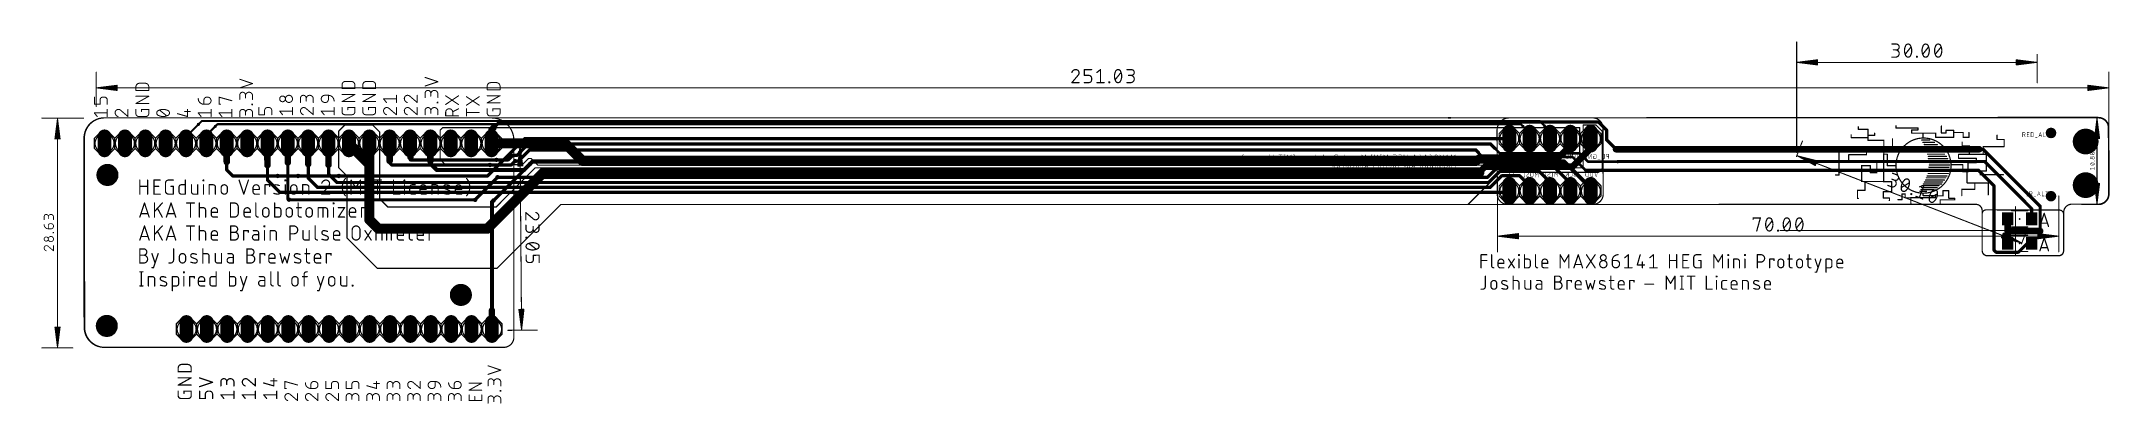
# Model space of a CAD drawing. Extents: x 6 to 264, y 30 to 75.
import ezdxf

# ---------------------------------------------------------------- set-up
doc = ezdxf.new("R2010")
doc.units = 0
for name, color, linetype in [('1', 12, 'CONTINUOUS'), ('100', 3, 'CONTINUOUS'), ('101', 190, 'CONTINUOUS'), ('16', 132, 'CONTINUOUS'), ('17', 110, 'CONTINUOUS'), ('18', 110, 'CONTINUOUS'), ('19', 53, 'CONTINUOUS'), ('20', 31, 'CONTINUOUS'), ('21', 253, 'CONTINUOUS'), ('22', 253, 'CONTINUOUS'), ('23', 53, 'CONTINUOUS'), ('25', 253, 'CONTINUOUS'), ('26', 253, 'CONTINUOUS'), ('29', 253, 'CONTINUOUS'), ('30', 253, 'CONTINUOUS'), ('31', 253, 'CONTINUOUS'), ('44', 253, 'CONTINUOUS'), ('47', 253, 'CONTINUOUS'), ('48', 253, 'CONTINUOUS'), ('51', 253, 'CONTINUOUS')]:
    doc.layers.add(name, color=color, linetype=linetype)

# ---------------------------------------------------------------- blocks, each defined once
blk = doc.blocks.new('RECT')
blk.add_solid([(-0.5, -0.5), (0.5, -0.5), (-0.5, 0.5), (0.5, 0.5)])
blk = doc.blocks.new('LONGP100')
at = {"const_width": 1}
blk.add_lwpolyline([(-0.5, 0), (0.5, 0)], dxfattribs=at)
at = {"const_width": 0.5}
for points in [[(-0.5, 0.25, 1), (-0.5, -0.25)], [(0.5, -0.25, 1), (0.5, 0.25)]]:
    blk.add_lwpolyline(points, format="xyb", dxfattribs=at)
blk = doc.blocks.new('ROUNDV')
at = {"const_width": 0.5}
blk.add_lwpolyline([(0, -0.25, 1), (0, 0.25, 1), (0, -0.25)], format="xyb", dxfattribs=at)

msp = doc.modelspace()

# ---------------------------------------------------------------- linework, layer by layer
at = {"layer": '1'}
for points, const_width in [([(25.1714, 64.5922), (23.6728, 63.0936)], 0.254), ([(61.9506, 64.135), (61.722, 63.9064)], 0.8128), ([(62.7126, 64.897), (61.9506, 64.135)], 0.4064), ([(199.7964, 64.897), (62.7126, 64.897)], 0.4064), ([(193.0781, 64.4017), (193.7258, 63.754)], 0.254), ([(200.8124, 63.881), (199.7964, 64.897)], 0.4064), ([(23.622, 62.6618), (23.6728, 62.7126)], 0.254), ([(23.622, 62.23), (23.622, 62.6618)], 0.254), ([(23.6728, 62.7126), (23.6728, 63.0936)], 0.254), ([(27.2796, 64.3382), (26.162, 63.2206)], 0.254), ([(26.162, 63.2206), (26.162, 62.8396)], 0.254), ([(26.162, 62.8396), (26.162, 62.2554)], 0.254), ([(26.162, 62.23), (26.162, 62.2554)], 0.254), ([(28.702, 60.4266), (28.702, 61.5442)], 0.8128), ([(33.782, 60.198), (33.782, 62.23)], 0.8128), ([(38.862, 60.198), (38.862, 62.23)], 0.8128), ([(41.402, 60.1472), (41.402, 62.23)], 0.8128), ([(49.022, 60.5282), (49.022, 62.23)], 0.8128), ([(51.562, 62.23), (51.6128, 62.1792)], 0.8128), ([(51.6128, 62.1792), (51.6128, 60.5282)], 0.8128), ([(65.8622, 62.8142), (61.214, 58.166)], 0.4064), ([(61.722, 63.9064), (61.722, 62.23)], 0.8128), ([(66.3194, 62.1538), (65.278, 61.1124)], 0.4064), ([(188.6712, 62.8142), (65.8622, 62.8142)], 0.4064), ([(186.3344, 62.1538), (66.3194, 62.1538)], 0.4064), ([(186.8932, 61.595), (186.3344, 62.1538)], 0.4064), ([(190.3857, 64.3509), (191.0842, 63.6524)], 0.254), ([(191.0842, 63.6524), (191.0842, 63.5508)], 0.254), ([(193.7258, 63.754), (193.7258, 63.5)], 0.254), ([(200.8124, 62.6618), (200.8124, 63.881)], 0.4064), ([(201.9808, 61.4934), (200.8124, 62.6618)], 0.4064), ([(33.782, 59.5122), (33.782, 60.198)], 0.8128), ([(33.782, 57.658), (33.782, 59.5122)], 0.4064), ([(38.862, 59.6646), (38.862, 60.198)], 0.8128), ([(38.862, 57.912), (38.862, 59.6646)], 0.4064), ([(41.402, 59.563), (41.402, 60.1472)], 0.8128), ([(41.402, 58.42), (41.402, 59.563)], 0.4064), ([(49.022, 60.0456), (49.022, 60.5282)], 0.8128), ([(49.022, 59.817), (49.022, 60.0456)], 0.4064), ([(49.3014, 59.5376), (49.022, 59.817)], 0.4064), ([(61.5188, 59.5376), (49.3014, 59.5376)], 0.4064), ([(51.6128, 60.1726), (51.6128, 60.5282)], 0.4064), ([(62.3316, 60.1726), (51.6128, 60.1726)], 0.4064), ([(65.0748, 60.0202), (64.6684, 60.0202)], 0.4064), ([(66.4718, 61.4172), (65.0748, 60.0202)], 0.4064), ([(184.4802, 61.4172), (66.4718, 61.4172)], 0.4064), ([(66.8274, 59.9694), (66.548, 59.69)], 0.508), ([(195.5292, 59.9694), (66.8274, 59.9694)], 0.508), ([(184.8358, 61.0616), (184.4802, 61.4172)], 0.4064), ([(185.3692, 60.5282), (184.8358, 61.0616)], 0.3048), ([(196.5452, 60.5282), (185.3692, 60.5282)], 0.3048), ([(187.2685, 59.309), (185.9731, 58.0136)], 0.4064), ([(187.5028, 60.9854), (186.8932, 61.595)], 0.3048), ([(187.2685, 59.309), (194.2592, 59.309)], 0.4064), ([(197.4596, 60.9854), (187.5028, 60.9854)], 0.3048), ([(194.2592, 59.309), (195.4022, 58.166)], 0.4064), ([(197.4342, 58.0644), (195.5292, 59.9694)], 0.508), ([(196.5452, 60.5282), (198.1962, 58.8772)], 0.3048), ([(198.501, 59.944), (197.4596, 60.9854)], 0.3048), ([(202.184, 59.944), (198.501, 59.944)], 0.3048), ([(247.2944, 61.4934), (201.9808, 61.4934)], 0.8128), ([(202.2094, 59.9694), (202.184, 59.944)], 0.4064), ([(247.9562, 59.9694), (202.2094, 59.9694)], 0.4064), ([(247.7756, 61.4934), (247.2944, 61.4934)], 0.4064), ([(254.8876, 54.3814), (247.7756, 61.4934)], 0.4064), ([(253.8236, 54.102), (247.9562, 59.9694)], 0.4064), ([(35.306, 56.134), (33.782, 57.658)], 0.4064), ([(37.592, 58.166), (35.052, 58.166)], 0.4064), ([(40.0304, 56.7436), (38.862, 57.912)], 0.4064), ([(186.2836, 56.7436), (40.0304, 56.7436)], 0.4064), ([(42.4688, 57.3532), (41.402, 58.42)], 0.4064), ([(186.1029, 57.3532), (42.4688, 57.3532)], 0.4064), ([(61.214, 58.166), (42.672, 58.166)], 0.4064), ([(185.9731, 58.0136), (62.484, 58.0136)], 0.4064), ([(187.4999, 58.7502), (186.1029, 57.3532)], 0.4064), ([(187.7314, 58.1914), (186.2836, 56.7436)], 0.4064), ([(192.3796, 58.7502), (187.4999, 58.7502)], 0.4064), ([(189.9666, 58.1914), (187.7314, 58.1914)], 0.4064), ([(190.1952, 57.9628), (189.9666, 58.1914)], 0.4064), ([(191.2112, 56.9468), (190.1952, 57.9628)], 0.4064), ([(191.2112, 56.3118), (191.2112, 56.9468)], 0.4064), ([(192.9257, 58.2041), (192.3796, 58.7502)], 0.4064), ([(193.7512, 57.3786), (192.9257, 58.2041)], 0.4064), ([(193.7512, 56.3118), (193.7512, 57.3786)], 0.4064), ([(196.2912, 57.277), (195.4022, 58.166)], 0.4064), ([(196.2912, 56.3118), (196.2912, 57.277)], 0.4064), ([(198.8312, 56.6674), (197.4342, 58.0644)], 0.508), ([(198.1962, 58.8772), (247.1928, 58.8772)], 0.4064), ([(198.8312, 56.3118), (198.8312, 56.6674)], 0.508), ([(247.1928, 58.8772), (249.1232, 56.9468)], 0.4064), ([(249.1232, 56.9468), (249.1232, 48.9449)], 0.4064), ([(186.8678, 56.134), (35.306, 56.134)], 0.4064), ([(36.4744, 55.1942), (36.449, 55.2196)], 0.4064), ([(59.69, 55.1942), (36.4744, 55.1942)], 0.4064), ([(61.976, 55.118), (61.7728, 54.9148)], 0.508), ([(61.7728, 54.9148), (61.7728, 41.402)], 0.508), ([(188.4934, 56.134), (186.8678, 56.134)], 0.4064), ([(188.6712, 56.3118), (188.4934, 56.134)], 0.4064), ([(253.8236, 52.832), (253.8236, 54.102)], 0.4064), ([(254.8876, 51.308), (254.8876, 54.3814)], 0.4064), ([(250.8236, 52.832), (250.8236, 51.308)], 0.8128), ([(250.8236, 49.784), (250.8236, 52.832)], 0.8128), ([(254.8876, 51.308), (250.8236, 51.308)], 0.8128), ([(249.1232, 48.9449), (249.3905, 48.6776)], 0.4064), ([(252.1805, 48.6776), (253.2869, 49.784)], 0.4064), ([(253.2869, 49.784), (253.8236, 49.784)], 0.4064), ([(249.3905, 48.6776), (252.1805, 48.6776)], 0.4064), ([(61.7728, 39.116), (61.7728, 41.402)], 0.8128)]:
    msp.add_lwpolyline(points, dxfattribs=dict(at, const_width=const_width))
for points, const_width in [([(25.2163, 64.5473, 1), (25.1265, 64.6371)], 0.127), ([(62.0943, 63.9913, 1), (61.8069, 64.2787)], 0.4064), ([(62.7126, 64.9986, 1), (62.7126, 64.7954)], 0.2032), ([(62.7844, 64.8252, 1), (62.6408, 64.9688)], 0.2032), ([(193.123, 64.4466, 1), (193.0332, 64.3568)], 0.127), ([(199.8682, 64.9688, 1), (199.7246, 64.8252)], 0.2032), ([(199.7964, 64.7954, 1), (199.7964, 64.9986)], 0.2032), ([(23.6855, 62.6618, 1), (23.5585, 62.6618)], 0.127), ([(23.5771, 62.7067, 1), (23.6669, 62.6169)], 0.127), ([(23.5585, 62.23, 1), (23.6855, 62.23)], 0.127), ([(23.7363, 63.0936, 1), (23.6093, 63.0936)], 0.127), ([(23.6279, 63.1385, 1), (23.7177, 63.0487)], 0.127), ([(23.6093, 62.7126, 1), (23.7363, 62.7126)], 0.127), ([(23.7177, 62.6677, 1), (23.6279, 62.7575)], 0.127), ([(26.2255, 63.2206, 1), (26.0985, 63.2206)], 0.127), ([(26.1171, 63.2655, 1), (26.2069, 63.1757)], 0.127), ([(26.2255, 62.8396, 1), (26.0985, 62.8396)], 0.127), ([(26.0985, 62.8396, 1), (26.2255, 62.8396)], 0.127), ([(26.2255, 62.2554, 1), (26.0985, 62.2554)], 0.127), ([(26.0985, 62.2554, 1), (26.2255, 62.2554)], 0.127), ([(26.0985, 62.23, 1), (26.2255, 62.23)], 0.127), ([(27.3245, 64.2933, 1), (27.2347, 64.3831)], 0.127), ([(28.9052, 61.5442, 1), (28.4988, 61.5442)], 0.4064), ([(33.9852, 62.23, 1), (33.5788, 62.23)], 0.4064), ([(39.0652, 62.23, 1), (38.6588, 62.23)], 0.4064), ([(41.6052, 62.23, 1), (41.1988, 62.23)], 0.4064), ([(49.2252, 62.23, 1), (48.8188, 62.23)], 0.4064), ([(51.7057, 62.3737, 1), (51.4183, 62.0863)], 0.4064), ([(51.816, 62.1792, 1), (51.4096, 62.1792)], 0.4064), ([(51.4691, 62.0355, 1), (51.7565, 62.3229)], 0.4064), ([(61.9252, 63.9064, 1), (61.5188, 63.9064)], 0.4064), ([(61.5783, 64.0501, 1), (61.8657, 63.7627)], 0.4064), ([(61.5188, 62.23, 1), (61.9252, 62.23)], 0.4064), ([(61.8788, 64.2068, 1), (62.0224, 64.0632)], 0.2032), ([(65.8622, 62.9158, 1), (65.8622, 62.7126)], 0.2032), ([(65.934, 62.7424, 1), (65.7904, 62.886)], 0.2032), ([(66.3194, 62.2554, 1), (66.3194, 62.0522)], 0.2032), ([(66.3912, 62.082, 1), (66.2476, 62.2256)], 0.2032), ([(186.4062, 62.2256, 1), (186.2626, 62.082)], 0.2032), ([(186.3344, 62.0522, 1), (186.3344, 62.2554)], 0.2032), ([(188.6712, 62.7126, 1), (188.6712, 62.9158)], 0.2032), ([(190.4306, 64.3958, 1), (190.3408, 64.306)], 0.127), ([(191.1477, 63.6524, 1), (191.0207, 63.6524)], 0.127), ([(191.0207, 63.5508, 1), (191.1477, 63.5508)], 0.127), ([(191.0393, 63.6075, 1), (191.1291, 63.6973)], 0.127), ([(193.7893, 63.754, 1), (193.6623, 63.754)], 0.127), ([(193.6623, 63.5, 1), (193.7893, 63.5)], 0.127), ([(193.6809, 63.7091, 1), (193.7707, 63.7989)], 0.127), ([(200.914, 63.881, 1), (200.7108, 63.881)], 0.2032), ([(200.7108, 62.6618, 1), (200.914, 62.6618)], 0.2032), ([(200.8842, 62.7336, 1), (200.7406, 62.59)], 0.2032), ([(200.7406, 63.8092, 1), (200.8842, 63.9528)], 0.2032), ([(28.4988, 60.4266, 1), (28.9052, 60.4266)], 0.4064), ([(33.9852, 60.198, 1), (33.5788, 60.198)], 0.4064), ([(33.5788, 60.198, 1), (33.9852, 60.198)], 0.4064), ([(33.5788, 59.5122, 1), (33.9852, 59.5122)], 0.4064), ([(33.8836, 59.5122, 1), (33.6804, 59.5122)], 0.2032), ([(39.0652, 60.198, 1), (38.6588, 60.198)], 0.4064), ([(38.6588, 60.198, 1), (39.0652, 60.198)], 0.4064), ([(38.6588, 59.6646, 1), (39.0652, 59.6646)], 0.4064), ([(38.9636, 59.6646, 1), (38.7604, 59.6646)], 0.2032), ([(41.6052, 60.1472, 1), (41.1988, 60.1472)], 0.4064), ([(41.1988, 60.1472, 1), (41.6052, 60.1472)], 0.4064), ([(41.1988, 59.563, 1), (41.6052, 59.563)], 0.4064), ([(41.5036, 59.563, 1), (41.3004, 59.563)], 0.2032), ([(49.2252, 60.5282, 1), (48.8188, 60.5282)], 0.4064), ([(48.8188, 60.5282, 1), (49.2252, 60.5282)], 0.4064), ([(48.8188, 60.0456, 1), (49.2252, 60.0456)], 0.4064), ([(49.1236, 60.0456, 1), (48.9204, 60.0456)], 0.2032), ([(48.9204, 59.817, 1), (49.1236, 59.817)], 0.2032), ([(49.0938, 59.8888, 1), (48.9502, 59.7452)], 0.2032), ([(49.3014, 59.6392, 1), (49.3014, 59.436)], 0.2032), ([(49.2296, 59.4658, 1), (49.3732, 59.6094)], 0.2032), ([(51.4096, 60.5282, 1), (51.816, 60.5282)], 0.4064), ([(51.7144, 60.5282, 1), (51.5112, 60.5282)], 0.2032), ([(51.6128, 60.2742, 1), (51.6128, 60.071)], 0.2032), ([(51.5112, 60.1726, 1), (51.7144, 60.1726)], 0.2032), ([(61.5188, 59.436, 1), (61.5188, 59.6392)], 0.2032), ([(62.3316, 60.071, 1), (62.3316, 60.2742)], 0.2032), ([(64.6684, 60.1218, 1), (64.6684, 59.9186)], 0.2032), ([(65.003, 60.092, 1), (65.1466, 59.9484)], 0.2032), ([(65.0748, 59.9186, 1), (65.0748, 60.1218)], 0.2032), ([(65.2062, 61.1842, 1), (65.3498, 61.0406)], 0.2032), ([(66.4718, 61.5188, 1), (66.4718, 61.3156)], 0.2032), ([(66.4582, 59.7798, 1), (66.6378, 59.6002)], 0.254), ([(66.5436, 61.3454, 1), (66.4, 61.489)], 0.2032), ([(66.8274, 60.0964, 1), (66.8274, 59.8424)], 0.254), ([(66.9172, 59.8796, 1), (66.7376, 60.0592)], 0.254), ([(184.552, 61.489, 1), (184.4084, 61.3454)], 0.2032), ([(184.4802, 61.3156, 1), (184.4802, 61.5188)], 0.2032), ([(184.764, 60.9898, 1), (184.9076, 61.1334)], 0.2032), ([(184.8897, 61.1155, 1), (184.7819, 61.0077)], 0.1524), ([(185.3692, 60.6044, 1), (185.3692, 60.452)], 0.1524), ([(185.3153, 60.4743, 1), (185.4231, 60.5821)], 0.1524), ([(186.8214, 61.5232, 1), (186.965, 61.6668)], 0.2032), ([(186.9471, 61.6489, 1), (186.8393, 61.5411)], 0.1524), ([(187.2685, 59.4106, 1), (187.2685, 59.2074)], 0.2032), ([(187.3403, 59.2372, 1), (187.1966, 59.3808)], 0.2032), ([(187.5028, 61.0616, 1), (187.5028, 60.9092)], 0.1524), ([(187.4489, 60.9315, 1), (187.5567, 61.0393)], 0.1524), ([(194.331, 59.3808, 1), (194.1874, 59.2372)], 0.2032), ([(194.2592, 59.2074, 1), (194.2592, 59.4106)], 0.2032), ([(195.619, 60.0592, 1), (195.4394, 59.8796)], 0.254), ([(195.5292, 59.8424, 1), (195.5292, 60.0964)], 0.254), ([(196.5991, 60.5821, 1), (196.4913, 60.4743)], 0.1524), ([(196.5452, 60.452, 1), (196.5452, 60.6044)], 0.1524), ([(197.5135, 61.0393, 1), (197.4057, 60.9315)], 0.1524), ([(197.4596, 60.9092, 1), (197.4596, 61.0616)], 0.1524), ([(198.501, 60.0202, 1), (198.501, 59.8678)], 0.1524), ([(198.4471, 59.8901, 1), (198.5549, 59.9979)], 0.1524), ([(201.9808, 61.6966, 1), (201.9808, 61.2902)], 0.4064), ([(201.909, 61.4216, 1), (202.0526, 61.5652)], 0.2032), ([(202.1122, 60.0158, 1), (202.2558, 59.8722)], 0.2032), ([(202.2094, 60.071, 1), (202.2094, 59.8678)], 0.2032), ([(202.2812, 59.8976, 1), (202.1376, 60.0412)], 0.2032), ([(202.184, 59.8678, 1), (202.184, 60.0202)], 0.1524), ([(247.2944, 61.2902, 1), (247.2944, 61.6966)], 0.4064), ([(247.2944, 61.595, 1), (247.2944, 61.3918)], 0.2032), ([(247.8474, 61.5652, 1), (247.7038, 61.4216)], 0.2032), ([(247.7756, 61.3918, 1), (247.7756, 61.595)], 0.2032), ([(248.028, 60.0412, 1), (247.8844, 59.8976)], 0.2032), ([(247.9562, 59.8678, 1), (247.9562, 60.071)], 0.2032), ([(33.6804, 57.658, 1), (33.8836, 57.658)], 0.2032), ([(33.8538, 57.7298, 1), (33.7102, 57.5862)], 0.2032), ([(35.052, 58.2676, 1), (35.052, 58.0644)], 0.2032), ([(37.592, 58.0644, 1), (37.592, 58.2676)], 0.2032), ([(38.7604, 57.912, 1), (38.9636, 57.912)], 0.2032), ([(38.9338, 57.9838, 1), (38.7902, 57.8402)], 0.2032), ([(40.0304, 56.8452, 1), (40.0304, 56.642)], 0.2032), ([(39.9586, 56.6718, 1), (40.1022, 56.8154)], 0.2032), ([(41.3004, 58.42, 1), (41.5036, 58.42)], 0.2032), ([(41.4738, 58.4918, 1), (41.3302, 58.3482)], 0.2032), ([(42.4688, 57.4548, 1), (42.4688, 57.2516)], 0.2032), ([(42.397, 57.2814, 1), (42.5406, 57.425)], 0.2032), ([(42.672, 58.2676, 1), (42.672, 58.0644)], 0.2032), ([(61.1422, 58.2378, 1), (61.2858, 58.0942)], 0.2032), ([(61.214, 58.0644, 1), (61.214, 58.2676)], 0.2032), ([(62.484, 58.1152, 1), (62.484, 57.912)], 0.2032), ([(185.9012, 58.0854, 1), (186.0449, 57.9418)], 0.2032), ([(185.9731, 57.912, 1), (185.9731, 58.1152)], 0.2032), ([(186.0311, 57.425, 1), (186.1748, 57.2814)], 0.2032), ([(186.1029, 57.2516, 1), (186.1029, 57.4548)], 0.2032), ([(186.2118, 56.8154, 1), (186.3554, 56.6718)], 0.2032), ([(186.2836, 56.642, 1), (186.2836, 56.8452)], 0.2032), ([(187.4999, 58.8518, 1), (187.4999, 58.6486)], 0.2032), ([(187.5718, 58.6784, 1), (187.4281, 58.822)], 0.2032), ([(187.7314, 58.293, 1), (187.7314, 58.0898)], 0.2032), ([(187.8032, 58.1196, 1), (187.6596, 58.2632)], 0.2032), ([(190.0384, 58.2632, 1), (189.8948, 58.1196)], 0.2032), ([(189.9666, 58.0898, 1), (189.9666, 58.293)], 0.2032), ([(190.267, 58.0346, 1), (190.1234, 57.891)], 0.2032), ([(190.1234, 57.891, 1), (190.267, 58.0346)], 0.2032), ([(191.3128, 56.9468, 1), (191.1096, 56.9468)], 0.2032), ([(191.1394, 56.875, 1), (191.283, 57.0186)], 0.2032), ([(192.4514, 58.822, 1), (192.3078, 58.6784)], 0.2032), ([(192.3796, 58.6486, 1), (192.3796, 58.8518)], 0.2032), ([(192.9975, 58.2759, 1), (192.8539, 58.1323)], 0.2032), ([(192.8539, 58.1323, 1), (192.9975, 58.2759)], 0.2032), ([(193.8528, 57.3786, 1), (193.6496, 57.3786)], 0.2032), ([(193.6794, 57.3068, 1), (193.823, 57.4504)], 0.2032), ([(195.474, 58.2378, 1), (195.3304, 58.0942)], 0.2032), ([(195.3304, 58.0942, 1), (195.474, 58.2378)], 0.2032), ([(196.3928, 57.277, 1), (196.1896, 57.277)], 0.2032), ([(196.2194, 57.2052, 1), (196.363, 57.3488)], 0.2032), ([(197.524, 58.1542, 1), (197.3444, 57.9746)], 0.254), ([(197.3444, 57.9746, 1), (197.524, 58.1542)], 0.254), ([(198.1962, 58.9788, 1), (198.1962, 58.7756)], 0.2032), ([(198.1423, 58.8233, 1), (198.2501, 58.9311)], 0.1524), ([(198.9582, 56.6674, 1), (198.7042, 56.6674)], 0.254), ([(198.7414, 56.5776, 1), (198.921, 56.7572)], 0.254), ([(247.2646, 58.949, 1), (247.121, 58.8054)], 0.2032), ([(247.1928, 58.7756, 1), (247.1928, 58.9788)], 0.2032), ([(249.2248, 56.9468, 1), (249.0216, 56.9468)], 0.2032), ([(249.0514, 56.875, 1), (249.195, 57.0186)], 0.2032), ([(35.306, 56.2356, 1), (35.306, 56.0324)], 0.2032), ([(35.2342, 56.0622, 1), (35.3778, 56.2058)], 0.2032), ([(36.5208, 55.2914, 1), (36.3772, 55.1478)], 0.2032), ([(36.4744, 55.2958, 1), (36.4744, 55.0926)], 0.2032), ([(36.4026, 55.1224, 1), (36.5462, 55.266)], 0.2032), ([(59.69, 55.0926, 1), (59.69, 55.2958)], 0.2032), ([(61.8998, 54.9148, 1), (61.6458, 54.9148)], 0.254), ([(61.683, 55.0046, 1), (61.8626, 54.825)], 0.254), ([(62.0658, 55.0282, 1), (61.8862, 55.2078)], 0.254), ([(186.8678, 56.2356, 1), (186.8678, 56.0324)], 0.2032), ([(186.8678, 56.0324, 1), (186.8678, 56.2356)], 0.2032), ([(188.4216, 56.2058, 1), (188.5652, 56.0622)], 0.2032), ([(188.4934, 56.0324, 1), (188.4934, 56.2356)], 0.2032), ([(188.743, 56.24, 1), (188.5994, 56.3836)], 0.2032), ([(191.1096, 56.3118, 1), (191.3128, 56.3118)], 0.2032), ([(193.6496, 56.3118, 1), (193.8528, 56.3118)], 0.2032), ([(196.1896, 56.3118, 1), (196.3928, 56.3118)], 0.2032), ([(198.7042, 56.3118, 1), (198.9582, 56.3118)], 0.254), ([(253.9252, 54.102, 1), (253.722, 54.102)], 0.2032), ([(253.7518, 54.0302, 1), (253.8954, 54.1738)], 0.2032), ([(254.9892, 54.3814, 1), (254.786, 54.3814)], 0.2032), ([(254.8158, 54.3096, 1), (254.9594, 54.4532)], 0.2032), ([(251.0268, 52.832, 1), (250.6204, 52.832)], 0.4064), ([(251.0268, 52.832, 1), (250.6204, 52.832)], 0.4064), ([(250.8236, 51.5112, 1), (250.8236, 51.1048)], 0.4064), ([(253.722, 52.832, 1), (253.9252, 52.832)], 0.2032), ([(254.8876, 51.1048, 1), (254.8876, 51.5112)], 0.4064), ([(249.0216, 48.9449, 1), (249.2248, 48.9449)], 0.2032), ([(249.195, 49.0167, 1), (249.0514, 48.8731)], 0.2032), ([(250.6204, 51.308, 1), (251.0268, 51.308)], 0.4064), ([(250.6204, 49.784, 1), (251.0268, 49.784)], 0.4064), ([(253.2869, 49.8856, 1), (253.2869, 49.6824)], 0.2032), ([(253.3587, 49.7122, 1), (253.2151, 49.8558)], 0.2032), ([(253.8236, 49.6824, 1), (253.8236, 49.8856)], 0.2032), ([(254.786, 51.308, 1), (254.9892, 51.308)], 0.2032), ([(249.3905, 48.7792, 1), (249.3905, 48.576)], 0.2032), ([(249.3187, 48.6058, 1), (249.4623, 48.7494)], 0.2032), ([(252.1087, 48.7494, 1), (252.2523, 48.6058)], 0.2032), ([(252.1805, 48.576, 1), (252.1805, 48.7792)], 0.2032), ([(61.976, 41.402, 1), (61.5696, 41.402)], 0.4064), ([(61.6458, 41.402, 1), (61.8998, 41.402)], 0.254), ([(61.5696, 39.116, 1), (61.976, 39.116)], 0.4064)]:
    msp.add_lwpolyline(points, format="xyb", dxfattribs=dict(at, const_width=const_width))
at = {"layer": '100'}
for points, const_width in [([(13.4366, 65.405, 0.4142), (10.8966, 62.8904)], 0.1524), ([(13.4366, 65.4431, 1), (13.4366, 65.3669)], 0.0762), ([(13.4364, 65.3669, 1), (13.4368, 65.4431)], 0.0762), ([(64.516, 62.5856, 0.4142), (61.6966, 65.405)], 0.1524), ([(61.6966, 65.4431, 1), (61.6966, 65.3669)], 0.0762), ([(61.6966, 65.3669, 1), (61.6966, 65.4431)], 0.0762), ([(188.6712, 65.405, 0.4142), (187.1472, 63.881)], 0.1524), ([(188.6712, 65.4431, 1), (188.6712, 65.3669)], 0.0762), ([(188.6712, 65.3669, 1), (188.6712, 65.4431)], 0.0762), ([(200.3552, 64.135, 0.4142), (199.0852, 65.405)], 0.1524), ([(199.0852, 65.4431, 1), (199.0852, 65.3669)], 0.0762), ([(199.0852, 65.3669, 1), (199.0852, 65.4431)], 0.0762), ([(10.9347, 62.8904, 1), (10.8585, 62.8904)], 0.0762), ([(10.8585, 62.8906, 1), (10.9347, 62.8902)], 0.0762), ([(13.462, 61.0471, 1), (13.462, 63.4129, 1), (13.462, 61.0471)], 0.1524), ([(16.002, 61.0471, 1), (16.002, 63.4129, 1), (16.002, 61.0471)], 0.1524), ([(18.542, 61.0471, 1), (18.542, 63.4129, 1), (18.542, 61.0471)], 0.1524), ([(21.082, 61.0471, 1), (21.082, 63.4129, 1), (21.082, 61.0471)], 0.1524), ([(23.622, 61.0471, 1), (23.622, 63.4129, 1), (23.622, 61.0471)], 0.1524), ([(26.162, 61.0471, 1), (26.162, 63.4129, 1), (26.162, 61.0471)], 0.1524), ([(28.702, 61.0471, 1), (28.702, 63.4129, 1), (28.702, 61.0471)], 0.1524), ([(31.242, 61.0471, 1), (31.242, 63.4129, 1), (31.242, 61.0471)], 0.1524), ([(33.782, 61.0471, 1), (33.782, 63.4129, 1), (33.782, 61.0471)], 0.1524), ([(36.322, 61.0471, 1), (36.322, 63.4129, 1), (36.322, 61.0471)], 0.1524), ([(38.862, 61.0471, 1), (38.862, 63.4129, 1), (38.862, 61.0471)], 0.1524), ([(41.402, 61.0471, 1), (41.402, 63.4129, 1), (41.402, 61.0471)], 0.1524), ([(43.942, 61.0471, 1), (43.942, 63.4129, 1), (43.942, 61.0471)], 0.1524), ([(46.482, 61.0471, 1), (46.482, 63.4129, 1), (46.482, 61.0471)], 0.1524), ([(49.022, 61.0471, 1), (49.022, 63.4129, 1), (49.022, 61.0471)], 0.1524), ([(51.562, 61.0471, 1), (51.562, 63.4129, 1), (51.562, 61.0471)], 0.1524), ([(54.1274, 61.0471, 1), (54.1274, 63.4129, 1), (54.1274, 61.0471)], 0.1524), ([(56.6674, 61.0471, 1), (56.6674, 63.4129, 1), (56.6674, 61.0471)], 0.1524), ([(59.2074, 61.0471, 1), (59.2074, 63.4129, 1), (59.2074, 61.0471)], 0.1524), ([(61.7474, 61.0471, 1), (61.7474, 63.4129, 1), (61.7474, 61.0471)], 0.1524), ([(64.5541, 62.5856, 1), (64.4779, 62.5856)], 0.0762), ([(64.4779, 62.5856, 1), (64.5541, 62.5856)], 0.0762), ([(187.1853, 63.8811, 1), (187.1091, 63.8809)], 0.0762), ([(187.1091, 63.881, 1), (187.1853, 63.881)], 0.0762), ([(200.3933, 64.1351, 1), (200.3171, 64.1349)], 0.0762), ([(200.3171, 64.135, 1), (200.3933, 64.135)], 0.0762), ([(187.1726, 55.9054, 0.4142), (188.4426, 54.6354)], 0.1524), ([(187.2107, 55.9054, 1), (187.1345, 55.9054)], 0.0762), ([(187.1345, 55.9053, 1), (187.2107, 55.9055)], 0.0762), ([(188.4426, 54.6735, 1), (188.4426, 54.5973)], 0.0762), ([(188.4426, 54.5973, 1), (188.4426, 54.6735)], 0.0762), ([(199.1106, 54.6354, 0.4142), (200.3806, 55.9054)], 0.1524), ([(199.1106, 54.6735, 1), (199.1106, 54.5973)], 0.0762), ([(199.1106, 54.5973, 1), (199.1106, 54.6735)], 0.0762), ([(200.4187, 55.9054, 1), (200.3425, 55.9054)], 0.0762), ([(200.3425, 55.9053, 1), (200.4187, 55.9055)], 0.0762), ([(10.8966, 40.64, 0.4142), (10.922, 40.6146)], 0.1524), ([(10.9347, 40.64, 1), (10.8585, 40.64)], 0.0762), ([(10.8585, 40.64, 1), (10.9347, 40.64)], 0.0762), ([(10.9601, 40.6146, 1), (10.8839, 40.6146)], 0.0762), ([(10.922, 39.3192, 0.4142), (13.4112, 36.83)], 0.1524), ([(10.9601, 39.3192, 1), (10.8839, 39.3192)], 0.0762), ([(10.8839, 39.3192, 1), (10.9601, 39.3192)], 0.0762), ([(10.922, 40.5765, 1), (10.922, 40.6527)], 0.0762), ([(23.6982, 37.9077, 1), (23.6982, 40.2735, 1), (23.6982, 37.9077)], 0.1524), ([(26.2382, 37.9077, 1), (26.2382, 40.2735, 1), (26.2382, 37.9077)], 0.1524), ([(28.7782, 37.9077, 1), (28.7782, 40.2735, 1), (28.7782, 37.9077)], 0.1524), ([(31.3182, 37.9077, 1), (31.3182, 40.2735, 1), (31.3182, 37.9077)], 0.1524), ([(33.8328, 37.9077, 1), (33.8328, 40.2735, 1), (33.8328, 37.9077)], 0.1524), ([(36.3728, 37.9077, 1), (36.3728, 40.2735, 1), (36.3728, 37.9077)], 0.1524), ([(38.9128, 37.9077, 1), (38.9128, 40.2735, 1), (38.9128, 37.9077)], 0.1524), ([(41.4528, 37.9077, 1), (41.4528, 40.2735, 1), (41.4528, 37.9077)], 0.1524), ([(43.9928, 37.9331, 1), (43.9928, 40.2989, 1), (43.9928, 37.9331)], 0.1524), ([(46.5328, 37.9331, 1), (46.5328, 40.2989, 1), (46.5328, 37.9331)], 0.1524), ([(49.0728, 37.9331, 1), (49.0728, 40.2989, 1), (49.0728, 37.9331)], 0.1524), ([(51.6128, 37.9331, 1), (51.6128, 40.2989, 1), (51.6128, 37.9331)], 0.1524), ([(54.1782, 37.9077, 1), (54.1782, 40.2735, 1), (54.1782, 37.9077)], 0.1524), ([(56.7182, 37.9077, 1), (56.7182, 40.2735, 1), (56.7182, 37.9077)], 0.1524), ([(59.2582, 37.9077, 1), (59.2582, 40.2735, 1), (59.2582, 37.9077)], 0.1524), ([(61.7982, 37.9077, 1), (61.7982, 40.2735, 1), (61.7982, 37.9077)], 0.1524), ([(13.4112, 36.8681, 1), (13.4112, 36.7919)], 0.0762), ([(13.4112, 36.7919, 1), (13.4112, 36.8681)], 0.0762), ([(63.246, 36.83, 0.4142), (64.516, 38.1)], 0.1524), ([(63.246, 36.8681, 1), (63.246, 36.7919)], 0.0762), ([(63.246, 36.7919, 1), (63.246, 36.8681)], 0.0762), ([(64.5541, 38.1, 1), (64.4779, 38.1)], 0.0762), ([(64.4779, 38.1, 1), (64.5541, 38.1)], 0.0762)]:
    msp.add_lwpolyline(points, format="xyb", dxfattribs=dict(at, const_width=const_width))
at = {"layer": '100', "const_width": 0.1524}
for points in [[(13.4366, 65.405), (61.6966, 65.405)], [(188.6712, 65.405), (199.0852, 65.405)], [(10.8966, 40.64), (10.8966, 62.8904)], [(64.516, 62.5856), (64.516, 38.1)], [(187.1726, 55.9054), (187.1472, 63.881)], [(200.3552, 64.135), (200.3806, 55.9054)], [(199.1106, 54.6354), (188.4426, 54.6354)], [(10.922, 39.3192), (10.922, 40.6146)], [(63.246, 36.83), (13.4112, 36.83)]]:
    msp.add_lwpolyline(points, dxfattribs=at)
at = {"layer": '101'}
for points, const_width in [([(13.4366, 65.405, 0.4142), (10.8966, 62.8904)], 0.1524), ([(13.4366, 65.4431, 1), (13.4366, 65.3669)], 0.0762), ([(13.4364, 65.3669, 1), (13.4368, 65.4431)], 0.0762), ([(64.516, 62.5856, 0.4142), (61.6966, 65.405)], 0.1524), ([(61.6966, 65.4431, 1), (61.6966, 65.3669)], 0.0762), ([(61.6966, 65.3669, 1), (61.6966, 65.4431)], 0.0762), ([(188.6712, 65.405, 0.4142), (187.1472, 63.881)], 0.1524), ([(188.6712, 65.4431, 1), (188.6712, 65.3669)], 0.0762), ([(188.6712, 65.3669, 1), (188.6712, 65.4431)], 0.0762), ([(200.3552, 64.135, 0.4142), (199.0852, 65.405)], 0.1524), ([(199.0852, 65.4431, 1), (199.0852, 65.3669)], 0.0762), ([(199.0852, 65.3669, 1), (199.0852, 65.4431)], 0.0762), ([(10.9347, 62.8904, 1), (10.8585, 62.8904)], 0.0762), ([(10.8585, 62.8906, 1), (10.9347, 62.8902)], 0.0762), ([(64.5541, 62.5856, 1), (64.4779, 62.5856)], 0.0762), ([(64.4779, 62.5856, 1), (64.5541, 62.5856)], 0.0762), ([(187.1853, 63.8811, 1), (187.1091, 63.8809)], 0.0762), ([(187.1091, 63.881, 1), (187.1853, 63.881)], 0.0762), ([(188.6712, 61.6313, 1), (188.6712, 63.9971, 1), (188.6712, 61.6313)], 0.1524), ([(191.2112, 61.6313, 1), (191.2112, 63.9971, 1), (191.2112, 61.6313)], 0.1524), ([(193.7512, 61.6313, 1), (193.7512, 63.9971, 1), (193.7512, 61.6313)], 0.1524), ([(196.2912, 61.6313, 1), (196.2912, 63.9971, 1), (196.2912, 61.6313)], 0.1524), ([(198.8566, 61.6059, 1), (198.8566, 63.9717, 1), (198.8566, 61.6059)], 0.1524), ([(200.3933, 64.1351, 1), (200.3171, 64.1349)], 0.0762), ([(200.3171, 64.135, 1), (200.3933, 64.135)], 0.0762), ([(188.6712, 55.1035, 1), (188.6712, 57.4693, 1), (188.6712, 55.1035)], 0.1524), ([(191.2112, 55.1289, 1), (191.2112, 57.4947, 1), (191.2112, 55.1289)], 0.1524), ([(193.7766, 55.1289, 1), (193.7766, 57.4947, 1), (193.7766, 55.1289)], 0.1524), ([(196.2912, 55.1035, 1), (196.2912, 57.4693, 1), (196.2912, 55.1035)], 0.1524), ([(198.8566, 55.0781, 1), (198.8566, 57.4439, 1), (198.8566, 55.0781)], 0.1524), ([(187.1726, 55.9054, 0.4142), (188.4426, 54.6354)], 0.1524), ([(187.2107, 55.9054, 1), (187.1345, 55.9054)], 0.0762), ([(187.1345, 55.9053, 1), (187.2107, 55.9055)], 0.0762), ([(188.4426, 54.6735, 1), (188.4426, 54.5973)], 0.0762), ([(188.4426, 54.5973, 1), (188.4426, 54.6735)], 0.0762), ([(199.1106, 54.6354, 0.4142), (200.3806, 55.9054)], 0.1524), ([(199.1106, 54.6735, 1), (199.1106, 54.5973)], 0.0762), ([(199.1106, 54.5973, 1), (199.1106, 54.6735)], 0.0762), ([(200.4187, 55.9054, 1), (200.3425, 55.9054)], 0.0762), ([(200.3425, 55.9053, 1), (200.4187, 55.9055)], 0.0762), ([(248.1834, 53.9496, 0.4142), (247.65, 53.467)], 0.1524), ([(247.6881, 53.467, 1), (247.6119, 53.467)], 0.0762), ([(247.6119, 53.4689, 1), (247.6881, 53.4651)], 0.0762), ([(248.1835, 53.9877, 1), (248.1833, 53.9115)], 0.0762), ([(248.1815, 53.9115, 1), (248.1853, 53.9877)], 0.0762), ([(257.81, 53.3908, 0.4142), (257.302, 53.9242)], 0.1524), ([(257.3029, 53.9623, 1), (257.3011, 53.8861)], 0.0762), ([(257.3019, 53.8861, 1), (257.3021, 53.9623)], 0.0762), ([(257.8481, 53.3908, 1), (257.7719, 53.3908)], 0.0762), ([(257.7719, 53.3917, 1), (257.8481, 53.3899)], 0.0762), ([(247.65, 48.8696, 0.4142), (248.285, 48.2346)], 0.1524), ([(247.6881, 48.8696, 1), (247.6119, 48.8696)], 0.0762), ([(247.6119, 48.8696, 1), (247.6881, 48.8696)], 0.0762), ([(248.285, 48.2727, 1), (248.285, 48.1965)], 0.0762), ([(248.285, 48.1965, 1), (248.285, 48.2727)], 0.0762), ([(257.2258, 48.2346, 0.4142), (257.81, 48.8188)], 0.1524), ([(257.2258, 48.2727, 1), (257.2258, 48.1965)], 0.0762), ([(257.2258, 48.1965, 1), (257.2258, 48.2727)], 0.0762), ([(257.8481, 48.8188, 1), (257.7719, 48.8188)], 0.0762), ([(257.7719, 48.8188, 1), (257.8481, 48.8188)], 0.0762), ([(10.8966, 40.64, 0.4142), (10.922, 40.6146)], 0.1524), ([(10.9347, 40.64, 1), (10.8585, 40.64)], 0.0762), ([(10.8585, 40.64, 1), (10.9347, 40.64)], 0.0762), ([(10.9601, 40.6146, 1), (10.8839, 40.6146)], 0.0762), ([(10.922, 39.3192, 0.4142), (13.4112, 36.83)], 0.1524), ([(10.9601, 39.3192, 1), (10.8839, 39.3192)], 0.0762), ([(10.8839, 39.3192, 1), (10.9601, 39.3192)], 0.0762), ([(10.922, 40.5765, 1), (10.922, 40.6527)], 0.0762), ([(13.4112, 36.8681, 1), (13.4112, 36.7919)], 0.0762), ([(13.4112, 36.7919, 1), (13.4112, 36.8681)], 0.0762), ([(63.246, 36.83, 0.4142), (64.516, 38.1)], 0.1524), ([(63.246, 36.8681, 1), (63.246, 36.7919)], 0.0762), ([(63.246, 36.7919, 1), (63.246, 36.8681)], 0.0762), ([(64.5541, 38.1, 1), (64.4779, 38.1)], 0.0762), ([(64.4779, 38.1, 1), (64.5541, 38.1)], 0.0762)]:
    msp.add_lwpolyline(points, format="xyb", dxfattribs=dict(at, const_width=const_width))
at = {"layer": '101', "const_width": 0.1524}
for points in [[(13.4366, 65.405), (61.6966, 65.405)], [(188.6712, 65.405), (199.0852, 65.405)], [(10.8966, 40.64), (10.8966, 62.8904)], [(64.516, 62.5856), (64.516, 38.1)], [(187.1726, 55.9054), (187.1472, 63.881)], [(200.3552, 64.135), (200.3806, 55.9054)], [(199.1106, 54.6354), (188.4426, 54.6354)], [(247.65, 53.467), (247.65, 48.8696)], [(248.1834, 53.9496), (257.302, 53.9242)], [(257.81, 48.8188), (257.81, 53.3908)], [(248.285, 48.2346), (257.2258, 48.2346)], [(10.922, 39.3192), (10.922, 40.6146)], [(63.246, 36.83), (13.4112, 36.83)]]:
    msp.add_lwpolyline(points, dxfattribs=at)
at = {"layer": '16'}
for points, const_width in [([(25.1714, 64.5922), (23.6728, 63.0936)], 0.254), ([(25.6032, 65.024), (25.1714, 64.5922)], 0.254), ([(192.4558, 65.024), (25.6032, 65.024)], 0.254), ([(27.559, 64.6176), (27.2796, 64.3382)], 0.254), ([(190.119, 64.6176), (27.559, 64.6176)], 0.254), ([(43.434, 64.516), (42.672, 63.754)], 0.1524), ([(46.8884, 64.516), (43.434, 64.516)], 0.1524), ([(47.7774, 63.627), (46.8884, 64.516)], 0.1524), ([(190.3857, 64.3509), (190.119, 64.6176)], 0.254), ([(192.4558, 65.024), (193.0781, 64.4017)], 0.254), ([(193.7512, 63.7286), (193.0781, 64.4017)], 0.254), ([(197.8914, 64.516), (197.8914, 59.182)], 0.1524), ([(199.4916, 64.516), (197.8914, 64.516)], 0.1524), ([(200.279, 63.7286), (199.4916, 64.516)], 0.1524), ([(27.2796, 64.3382), (26.1366, 63.1952)], 0.254), ([(28.702, 62.23), (28.702, 60.4266)], 0.8128), ([(36.322, 59.8424), (36.322, 62.23)], 0.8128), ([(42.672, 63.754), (42.672, 59.182)], 0.1524), ([(43.942, 62.1792), (43.942, 62.23)], 1.27), ([(46.482, 59.6392), (43.942, 62.1792)], 1.27), ([(46.482, 59.6392), (46.482, 62.23)], 1.27), ([(47.7774, 55.3212), (47.7774, 63.627)], 0.1524), ([(49.022, 62.23), (49.022, 60.5282)], 0.8128), ([(54.102, 60.0456), (54.102, 62.23)], 0.8128), ([(55.3212, 63.881), (55.626, 64.1858)], 0.1524), ([(55.3212, 60.2234), (55.3212, 63.881)], 0.1524), ([(55.626, 64.1858), (197.4596, 64.1858)], 0.1524), ([(70.8914, 62.23), (61.722, 62.23)], 1.27), ([(73.0758, 60.0456), (70.8914, 62.23)], 1.27), ([(191.2112, 63.5254), (190.3857, 64.3509)], 0.254), ([(191.2112, 62.8142), (191.2112, 63.5254)], 0.254), ([(193.7512, 62.8142), (193.7512, 63.7286)], 0.254), ([(196.2912, 61.9506), (194.7926, 60.452)], 0.8128), ([(196.2912, 62.8142), (196.2912, 61.9506)], 0.8128), ([(198.8312, 61.595), (196.5706, 59.3344)], 0.8128), ([(197.4596, 64.1858), (197.4596, 59.5122)], 0.1524), ([(198.8312, 62.8142), (198.8312, 61.595)], 0.8128), ([(200.279, 59.1058), (200.279, 63.7286)], 0.1524), ([(28.702, 60.4266), (28.702, 59.9186)], 0.8128), ([(28.702, 58.928), (28.702, 59.9186)], 0.4064), ([(33.7566, 60.2234), (33.7566, 61.1378)], 0.8128), ([(33.782, 60.198), (33.7566, 60.2234)], 0.8128), ([(36.322, 55.3466), (36.322, 59.8424)], 0.4064), ([(38.862, 61.468), (38.8366, 61.4934)], 0.8128), ([(38.862, 60.198), (38.862, 61.468)], 0.8128), ([(41.402, 60.1472), (41.402, 61.1378)], 0.8128), ([(46.482, 52.7304), (46.482, 59.6392)], 1.27), ([(51.6128, 60.5282), (51.6128, 61.4426)], 0.8128), ([(54.102, 59.7154), (54.102, 60.0456)], 0.508), ([(54.9148, 58.9026), (54.102, 59.7154)], 0.508), ([(55.9562, 59.5884), (55.3212, 60.2234)], 0.1524), ([(65.5828, 59.5884), (55.9562, 59.5884)], 0.1524), ([(64.1858, 59.5376), (61.5188, 59.5376)], 0.4064), ([(62.3316, 60.1726), (63.8048, 60.1726)], 0.4064), ([(64.3636, 60.7314), (63.8048, 60.1726)], 0.4064), ([(64.6684, 60.0202), (64.1858, 59.5376)], 0.4064), ([(64.897, 60.7314), (64.3636, 60.7314)], 0.4064), ([(65.278, 61.1124), (64.897, 60.7314)], 0.4064), ([(66.3448, 60.3504), (65.5828, 59.5884)], 0.1524), ([(66.548, 59.69), (65.7606, 58.9026)], 0.508), ([(66.675, 60.3504), (66.3448, 60.3504)], 0.1524), ([(67.5132, 59.5122), (66.675, 60.3504)], 0.1524), ([(197.4596, 59.5122), (67.5132, 59.5122)], 0.1524), ([(184.4802, 60.0456), (73.0758, 60.0456)], 1.27), ([(184.8866, 60.452), (184.4802, 60.0456)], 0.8128), ([(194.7926, 60.452), (184.8866, 60.452)], 0.8128), ([(185.6486, 59.3344), (184.9374, 58.6232)], 0.8128), ([(196.5706, 59.3344), (185.6486, 59.3344)], 0.8128), ([(29.464, 58.166), (28.702, 58.928)], 0.4064), ([(35.052, 58.166), (29.464, 58.166)], 0.4064), ([(42.672, 58.166), (37.592, 58.166)], 0.4064), ([(42.672, 59.182), (43.688, 58.166)], 0.1524), ([(43.688, 58.166), (43.688, 50.4698)], 0.1524), ([(65.7606, 58.9026), (54.9148, 58.9026)], 0.508), ([(62.484, 58.0221), (59.69, 55.2281)], 0.4064), ([(68.2244, 58.6232), (61.214, 51.6128)], 1.27), ([(65.786, 58.9026), (62.0014, 55.118)], 0.4064), ([(67.1576, 59.182), (62.865, 54.8894)], 0.1524), ([(65.786, 58.9026), (65.7606, 58.9026)], 0.508), ([(197.8914, 59.182), (67.1576, 59.182)], 0.1524), ([(184.9374, 58.6232), (68.2244, 58.6232)], 1.27), ([(183.515, 54.61), (187.5282, 58.6232)], 0.1524), ([(187.5282, 58.6232), (199.7964, 58.6232)], 0.1524), ([(190.1952, 57.9628), (191.0588, 57.0992)], 0.4064), ([(192.9257, 58.2041), (193.7004, 57.4294)], 0.4064), ([(193.7004, 57.4294), (193.7004, 57.1246)], 0.4064), ([(195.4022, 58.166), (196.2912, 57.277)], 0.4064), ([(196.2912, 57.277), (196.2912, 57.0992)], 0.4064), ([(197.4342, 58.0644), (198.628, 56.8706)], 0.4064), ([(199.7964, 58.6232), (200.279, 59.1058)], 0.1524), ([(36.449, 55.2196), (36.322, 55.3466)], 0.4064), ([(48.7934, 54.3052), (47.7774, 55.3212)], 0.1524), ([(62.3062, 54.3052), (48.7934, 54.3052)], 0.1524), ([(59.69, 55.2281), (59.69, 55.1942)], 0.4064), ([(62.0014, 55.118), (61.976, 55.118)], 0.4064), ([(62.865, 54.864), (62.3062, 54.3052)], 0.1524), ([(62.4078, 46.6598), (70.358, 54.61)], 0.1524), ([(62.865, 54.8894), (62.865, 54.864)], 0.1524), ([(70.358, 54.61), (183.515, 54.61)], 0.1524), ([(186.8678, 56.134), (187.9346, 56.134)], 0.4064), ([(187.9346, 56.134), (188.087, 56.2864)], 0.4064), ([(47.5996, 51.6128), (46.482, 52.7304)], 1.27), ([(61.214, 51.6128), (47.5996, 51.6128)], 1.27), ([(43.688, 50.4698), (47.498, 46.6598)], 0.1524), ([(47.498, 46.6598), (62.4078, 46.6598)], 0.1524), ([(61.7728, 41.402), (61.7728, 39.8018)], 0.8128)]:
    msp.add_lwpolyline(points, dxfattribs=dict(at, const_width=const_width))
for points, const_width in [([(25.1265, 64.6371, 1), (25.2163, 64.5473)], 0.127), ([(25.2163, 64.5473, 1), (25.1265, 64.6371)], 0.127), ([(25.6032, 65.0875, 1), (25.6032, 64.9605)], 0.127), ([(25.6481, 64.9791, 1), (25.5583, 65.0689)], 0.127), ([(27.559, 64.6811, 1), (27.559, 64.5541)], 0.127), ([(27.6039, 64.5727, 1), (27.5141, 64.6625)], 0.127), ([(43.434, 64.5541, 1), (43.434, 64.4779)], 0.0762), ([(43.4609, 64.4891, 1), (43.4071, 64.5429)], 0.0762), ([(46.9153, 64.5429, 1), (46.8615, 64.4891)], 0.0762), ([(46.8884, 64.4779, 1), (46.8884, 64.5541)], 0.0762), ([(190.1639, 64.6625, 1), (190.0741, 64.5727)], 0.127), ([(190.119, 64.5541, 1), (190.119, 64.6811)], 0.127), ([(192.5007, 65.0689, 1), (192.4109, 64.9791)], 0.127), ([(192.4558, 64.9605, 1), (192.4558, 65.0875)], 0.127), ([(193.123, 64.4466, 1), (193.0332, 64.3568)], 0.127), ([(193.0332, 64.3568, 1), (193.123, 64.4466)], 0.127), ([(197.9295, 64.516, 1), (197.8533, 64.516)], 0.0762), ([(197.8914, 64.5541, 1), (197.8914, 64.4779)], 0.0762), ([(199.5185, 64.5429, 1), (199.4647, 64.4891)], 0.0762), ([(199.4916, 64.4779, 1), (199.4916, 64.5541)], 0.0762), ([(23.6279, 63.1385, 1), (23.7177, 63.0487)], 0.127), ([(26.0917, 63.2401, 1), (26.1815, 63.1503)], 0.127), ([(27.2347, 64.3831, 1), (27.3245, 64.2933)], 0.127), ([(27.3245, 64.2933, 1), (27.2347, 64.3831)], 0.127), ([(28.9052, 62.23, 1), (28.4988, 62.23)], 0.4064), ([(36.5252, 62.23, 1), (36.1188, 62.23)], 0.4064), ([(42.7101, 63.754, 1), (42.6339, 63.754)], 0.0762), ([(42.6451, 63.7809, 1), (42.6989, 63.7271)], 0.0762), ([(44.2595, 62.23, 1), (43.6245, 62.23)], 0.635), ([(44.1665, 62.4037, 1), (43.7175, 61.9547)], 0.635), ([(43.6245, 62.1792, 1), (44.2595, 62.1792)], 0.635), ([(46.7995, 62.23, 1), (46.1645, 62.23)], 0.635), ([(47.8155, 63.627, 1), (47.7393, 63.627)], 0.0762), ([(47.7505, 63.6001, 1), (47.8043, 63.6539)], 0.0762), ([(49.2252, 62.23, 1), (48.8188, 62.23)], 0.4064), ([(54.3052, 62.23, 1), (53.8988, 62.23)], 0.4064), ([(55.3593, 63.881, 1), (55.2831, 63.881)], 0.0762), ([(55.2943, 63.9079, 1), (55.3481, 63.8541)], 0.0762), ([(55.626, 64.2239, 1), (55.626, 64.1477)], 0.0762), ([(55.6529, 64.1589, 1), (55.5991, 64.2127)], 0.0762), ([(61.722, 62.5475, 1), (61.722, 61.9125)], 0.635), ([(71.1159, 62.4545, 1), (70.6669, 62.0055)], 0.635), ([(70.8914, 61.9125, 1), (70.8914, 62.5475)], 0.635), ([(190.4306, 64.3958, 1), (190.3408, 64.306)], 0.127), ([(190.3408, 64.306, 1), (190.4306, 64.3958)], 0.127), ([(191.2747, 63.5254, 1), (191.1477, 63.5254)], 0.127), ([(191.1477, 62.8142, 1), (191.2747, 62.8142)], 0.127), ([(191.1663, 63.4805, 1), (191.2561, 63.5703)], 0.127), ([(193.8147, 63.7286, 1), (193.6877, 63.7286)], 0.127), ([(193.6877, 62.8142, 1), (193.8147, 62.8142)], 0.127), ([(193.7063, 63.6837, 1), (193.7961, 63.7735)], 0.127), ([(196.4944, 62.8142, 1), (196.088, 62.8142)], 0.4064), ([(196.088, 61.9506, 1), (196.4944, 61.9506)], 0.4064), ([(196.4349, 61.8069, 1), (196.1475, 62.0943)], 0.4064), ([(197.4977, 64.1858, 1), (197.4215, 64.1858)], 0.0762), ([(197.4596, 64.1477, 1), (197.4596, 64.2239)], 0.0762), ([(199.0344, 62.8142, 1), (198.628, 62.8142)], 0.4064), ([(198.9749, 61.4513, 1), (198.6875, 61.7387)], 0.4064), ([(200.3171, 63.7286, 1), (200.2409, 63.7286)], 0.0762), ([(200.2521, 63.7017, 1), (200.3059, 63.7555)], 0.0762), ([(28.9052, 60.4266, 1), (28.4988, 60.4266)], 0.4064), ([(28.4988, 60.4266, 1), (28.9052, 60.4266)], 0.4064), ([(28.4988, 59.9186, 1), (28.9052, 59.9186)], 0.4064), ([(28.8036, 59.9186, 1), (28.6004, 59.9186)], 0.2032), ([(33.9598, 61.1378, 1), (33.5534, 61.1378)], 0.4064), ([(33.9003, 60.3671, 1), (33.6129, 60.0797)], 0.4064), ([(33.5534, 60.2234, 1), (33.9598, 60.2234)], 0.4064), ([(33.6383, 60.0543, 1), (33.9257, 60.3417)], 0.4064), ([(36.1188, 59.8424, 1), (36.5252, 59.8424)], 0.4064), ([(36.4236, 59.8424, 1), (36.2204, 59.8424)], 0.2032), ([(38.9803, 61.6371, 1), (38.6929, 61.3497)], 0.4064), ([(39.0652, 61.468, 1), (38.6588, 61.468)], 0.4064), ([(38.6588, 60.198, 1), (39.0652, 60.198)], 0.4064), ([(38.7183, 61.3243, 1), (39.0057, 61.6117)], 0.4064), ([(41.6052, 61.1378, 1), (41.1988, 61.1378)], 0.4064), ([(41.1988, 60.1472, 1), (41.6052, 60.1472)], 0.4064), ([(46.7995, 59.6392, 1), (46.1645, 59.6392)], 0.635), ([(46.1645, 59.6392, 1), (46.7995, 59.6392)], 0.635), ([(46.2575, 59.4147, 1), (46.7065, 59.8637)], 0.635), ([(48.8188, 60.5282, 1), (49.2252, 60.5282)], 0.4064), ([(51.816, 61.4426, 1), (51.4096, 61.4426)], 0.4064), ([(51.4096, 60.5282, 1), (51.816, 60.5282)], 0.4064), ([(53.8988, 60.0456, 1), (54.3052, 60.0456)], 0.4064), ([(54.229, 60.0456, 1), (53.975, 60.0456)], 0.254), ([(54.1918, 59.8052, 1), (54.0122, 59.6256)], 0.254), ([(53.975, 59.7154, 1), (54.229, 59.7154)], 0.254), ([(55.2831, 60.2234, 1), (55.3593, 60.2234)], 0.0762), ([(55.3481, 60.2503, 1), (55.2943, 60.1965)], 0.0762), ([(55.9562, 59.6265, 1), (55.9562, 59.5503)], 0.0762), ([(55.9293, 59.5615, 1), (55.9831, 59.6153)], 0.0762), ([(61.5188, 59.6392, 1), (61.5188, 59.436)], 0.2032), ([(62.3316, 60.2742, 1), (62.3316, 60.071)], 0.2032), ([(63.733, 60.2444, 1), (63.8766, 60.1008)], 0.2032), ([(63.8048, 60.071, 1), (63.8048, 60.2742)], 0.2032), ([(64.114, 59.6094, 1), (64.2576, 59.4658)], 0.2032), ([(64.1858, 59.436, 1), (64.1858, 59.6392)], 0.2032), ([(64.3636, 60.833, 1), (64.3636, 60.6298)], 0.2032), ([(64.4354, 60.6596, 1), (64.2918, 60.8032)], 0.2032), ([(64.7402, 59.9484, 1), (64.5966, 60.092)], 0.2032), ([(64.8252, 60.8032, 1), (64.9688, 60.6596)], 0.2032), ([(64.897, 60.6298, 1), (64.897, 60.833)], 0.2032), ([(65.3498, 61.0406, 1), (65.2062, 61.1842)], 0.2032), ([(65.5559, 59.6153, 1), (65.6097, 59.5615)], 0.0762), ([(65.5828, 59.5503, 1), (65.5828, 59.6265)], 0.0762), ([(66.3448, 60.3885, 1), (66.3448, 60.3123)], 0.0762), ([(66.3717, 60.3235, 1), (66.3179, 60.3773)], 0.0762), ([(66.6378, 59.6002, 1), (66.4582, 59.7798)], 0.254), ([(66.7019, 60.3773, 1), (66.6481, 60.3235)], 0.0762), ([(66.675, 60.3123, 1), (66.675, 60.3885)], 0.0762), ([(67.5132, 59.5503, 1), (67.5132, 59.4741)], 0.0762), ([(67.4863, 59.4853, 1), (67.5401, 59.5391)], 0.0762), ([(73.0758, 60.3631, 1), (73.0758, 59.7281)], 0.635), ([(72.8513, 59.8211, 1), (73.3003, 60.2701)], 0.635), ([(184.3365, 60.1893, 1), (184.6239, 59.9019)], 0.4064), ([(184.4802, 59.7281, 1), (184.4802, 60.3631)], 0.635), ([(184.8866, 60.6552, 1), (184.8866, 60.2488)], 0.4064), ([(185.0303, 60.3083, 1), (184.7429, 60.5957)], 0.4064), ([(185.6486, 59.5376, 1), (185.6486, 59.1312)], 0.4064), ([(185.7923, 59.1907, 1), (185.5049, 59.4781)], 0.4064), ([(194.6489, 60.5957, 1), (194.9363, 60.3083)], 0.4064), ([(194.7926, 60.2488, 1), (194.7926, 60.6552)], 0.4064), ([(196.4269, 59.4781, 1), (196.7143, 59.1907)], 0.4064), ([(196.5706, 59.1312, 1), (196.5706, 59.5376)], 0.4064), ([(197.4215, 59.5122, 1), (197.4977, 59.5122)], 0.0762), ([(197.4596, 59.4741, 1), (197.4596, 59.5503)], 0.0762), ([(198.628, 61.595, 1), (199.0344, 61.595)], 0.4064), ([(28.6004, 58.928, 1), (28.8036, 58.928)], 0.2032), ([(28.7738, 58.9998, 1), (28.6302, 58.8562)], 0.2032), ([(29.464, 58.2676, 1), (29.464, 58.0644)], 0.2032), ([(29.3922, 58.0942, 1), (29.5358, 58.2378)], 0.2032), ([(35.052, 58.0644, 1), (35.052, 58.2676)], 0.2032), ([(37.592, 58.2676, 1), (37.592, 58.0644)], 0.2032), ([(42.672, 58.0644, 1), (42.672, 58.2676)], 0.2032), ([(42.6339, 59.182, 1), (42.7101, 59.182)], 0.0762), ([(42.6989, 59.2089, 1), (42.6451, 59.1551)], 0.0762), ([(43.7261, 58.166, 1), (43.6499, 58.166)], 0.0762), ([(43.6611, 58.1391, 1), (43.7149, 58.1929)], 0.0762), ([(54.9148, 59.0296, 1), (54.9148, 58.7756)], 0.254), ([(54.825, 58.8128, 1), (55.0046, 58.9924)], 0.254), ([(62.5558, 57.9503, 1), (62.4122, 58.0939)], 0.2032), ([(65.7606, 59.0296, 1), (65.7606, 58.7756)], 0.254), ([(65.6708, 58.9924, 1), (65.8504, 58.8128)], 0.254), ([(65.8578, 58.8308, 1), (65.7142, 58.9744)], 0.2032), ([(65.7606, 58.7756, 1), (65.7606, 59.0296)], 0.254), ([(65.786, 58.7756, 1), (65.786, 59.0296)], 0.254), ([(67.1576, 59.2201, 1), (67.1576, 59.1439)], 0.0762), ([(67.1845, 59.1551, 1), (67.1307, 59.2089)], 0.0762), ([(68.2244, 58.9407, 1), (68.2244, 58.3057)], 0.635), ([(68.4489, 58.3987, 1), (67.9999, 58.8477)], 0.635), ([(184.7937, 58.7669, 1), (185.0811, 58.4795)], 0.4064), ([(184.9374, 58.3057, 1), (184.9374, 58.9407)], 0.635), ([(187.5282, 58.6613, 1), (187.5282, 58.5851)], 0.0762), ([(187.5551, 58.5963, 1), (187.5013, 58.6501)], 0.0762), ([(190.267, 58.0346, 1), (190.1234, 57.891)], 0.2032), ([(190.987, 57.0274, 1), (191.1306, 57.171)], 0.2032), ([(192.9975, 58.2759, 1), (192.8539, 58.1323)], 0.2032), ([(193.802, 57.4294, 1), (193.5988, 57.4294)], 0.2032), ([(193.5988, 57.1246, 1), (193.802, 57.1246)], 0.2032), ([(193.6286, 57.3576, 1), (193.7722, 57.5012)], 0.2032), ([(195.474, 58.2378, 1), (195.3304, 58.0942)], 0.2032), ([(196.3928, 57.277, 1), (196.1896, 57.277)], 0.2032), ([(196.1896, 57.0992, 1), (196.3928, 57.0992)], 0.2032), ([(196.2194, 57.2052, 1), (196.363, 57.3488)], 0.2032), ([(197.506, 58.1362, 1), (197.3624, 57.9926)], 0.2032), ([(197.8533, 59.182, 1), (197.9295, 59.182)], 0.0762), ([(197.8914, 59.1439, 1), (197.8914, 59.2201)], 0.0762), ([(198.5562, 56.7988, 1), (198.6998, 56.9424)], 0.2032), ([(199.7695, 58.6501, 1), (199.8233, 58.5963)], 0.0762), ([(199.7964, 58.5851, 1), (199.7964, 58.6613)], 0.0762), ([(200.2409, 59.1058, 1), (200.3171, 59.1058)], 0.0762), ([(200.3059, 59.0789, 1), (200.2521, 59.1327)], 0.0762), ([(36.2204, 55.3466, 1), (36.4236, 55.3466)], 0.2032), ([(36.3938, 55.4184, 1), (36.2502, 55.2748)], 0.2032), ([(36.3772, 55.1478, 1), (36.5208, 55.2914)], 0.2032), ([(47.7393, 55.3212, 1), (47.8155, 55.3212)], 0.0762), ([(47.8043, 55.3481, 1), (47.7505, 55.2943)], 0.0762), ([(48.7934, 54.3433, 1), (48.7934, 54.2671)], 0.0762), ([(48.7665, 54.2783, 1), (48.8203, 54.3321)], 0.0762), ([(59.7916, 55.2281, 1), (59.5884, 55.2281)], 0.2032), ([(59.5884, 55.1942, 1), (59.7916, 55.1942)], 0.2032), ([(59.6182, 55.2999, 1), (59.7618, 55.1563)], 0.2032), ([(61.976, 55.2196, 1), (61.976, 55.0164)], 0.2032), ([(61.9296, 55.1898, 1), (62.0732, 55.0462)], 0.2032), ([(62.0014, 55.0164, 1), (62.0014, 55.2196)], 0.2032), ([(62.2793, 54.3321, 1), (62.3331, 54.2783)], 0.0762), ([(62.3062, 54.2671, 1), (62.3062, 54.3433)], 0.0762), ([(62.9031, 54.8894, 1), (62.8269, 54.8894)], 0.0762), ([(62.8269, 54.864, 1), (62.9031, 54.864)], 0.0762), ([(62.8381, 54.9163, 1), (62.8919, 54.8625)], 0.0762), ([(62.8919, 54.8371, 1), (62.8381, 54.8909)], 0.0762), ([(70.358, 54.6481, 1), (70.358, 54.5719)], 0.0762), ([(70.3849, 54.5831, 1), (70.3311, 54.6369)], 0.0762), ([(183.4881, 54.6369, 1), (183.5419, 54.5831)], 0.0762), ([(183.515, 54.5719, 1), (183.515, 54.6481)], 0.0762), ([(186.8678, 56.2356, 1), (186.8678, 56.0324)], 0.2032), ([(187.8628, 56.2058, 1), (188.0064, 56.0622)], 0.2032), ([(187.9346, 56.0324, 1), (187.9346, 56.2356)], 0.2032), ([(188.1588, 56.2146, 1), (188.0152, 56.3582)], 0.2032), ([(46.7065, 52.9549, 1), (46.2575, 52.5059)], 0.635), ([(46.1645, 52.7304, 1), (46.7995, 52.7304)], 0.635), ([(47.5996, 51.9303, 1), (47.5996, 51.2953)], 0.635), ([(47.3751, 51.3883, 1), (47.8241, 51.8373)], 0.635), ([(60.9895, 51.8373, 1), (61.4385, 51.3883)], 0.635), ([(61.214, 51.2953, 1), (61.214, 51.9303)], 0.635), ([(43.6499, 50.4698, 1), (43.7261, 50.4698)], 0.0762), ([(43.7149, 50.4967, 1), (43.6611, 50.4429)], 0.0762), ([(47.498, 46.6979, 1), (47.498, 46.6217)], 0.0762), ([(47.4711, 46.6329, 1), (47.5249, 46.6867)], 0.0762), ([(62.3809, 46.6867, 1), (62.4347, 46.6329)], 0.0762), ([(62.4078, 46.6217, 1), (62.4078, 46.6979)], 0.0762), ([(61.976, 41.402, 1), (61.5696, 41.402)], 0.4064), ([(61.5696, 39.8018, 1), (61.976, 39.8018)], 0.4064)]:
    msp.add_lwpolyline(points, format="xyb", dxfattribs=dict(at, const_width=const_width))
at = {"layer": '19'}
msp.add_line((62.484, 58.0221), (62.484, 58.0136), dxfattribs=at)
at = {"layer": '20'}
for points, const_width in [([(13.4366, 65.405, 0.4142), (10.9474, 62.865)], 0.1524), ([(13.4366, 65.4431, 1), (13.4366, 65.3669)], 0.0762), ([(13.437, 65.3669, 1), (13.4362, 65.4431)], 0.0762), ([(181.0766, 65.4558, 1), (181.0766, 65.3542)], 0.1016), ([(181.0766, 65.4431, 1), (181.0766, 65.3669)], 0.0762), ([(181.3306, 65.3542, 1), (181.3306, 65.4558)], 0.1016), ([(181.3306, 65.3669, 1), (181.3306, 65.4431)], 0.0762), ([(249.6058, 65.4812, 1), (249.6058, 65.3796)], 0.1016), ([(249.6058, 65.3923, 1), (249.6058, 65.4685)], 0.0762), ([(263.4234, 64.1604, 0.4142), (262.1534, 65.4304)], 0.2032), ([(262.1534, 65.4812, 1), (262.1534, 65.3796)], 0.1016), ([(262.1534, 65.3796, 1), (262.1534, 65.4812)], 0.1016), ([(10.9855, 62.865, 1), (10.9093, 62.865)], 0.0762), ([(10.9093, 62.8646, 1), (10.9855, 62.8654)], 0.0762), ([(263.4742, 64.1606, 1), (263.3726, 64.1602)], 0.1016), ([(263.3726, 64.1604, 1), (263.4742, 64.1604)], 0.1016), ([(70.358, 54.6481, 1), (70.358, 54.5719)], 0.0762), ([(70.3849, 54.5831, 1), (70.3311, 54.6369)], 0.0762), ([(178.6382, 54.6481, 1), (178.6382, 54.5719)], 0.0762), ([(188.722, 54.5719, 1), (188.722, 54.6481)], 0.0762), ([(246.38, 54.6735, 1), (246.38, 54.5973)], 0.0762), ([(246.38, 54.5973, 1), (246.38, 54.6735)], 0.0762), ([(247.65, 53.848, 0.4142), (246.888, 54.6354)], 0.1524), ([(246.8886, 54.6735, 1), (246.8874, 54.5973)], 0.0762), ([(246.888, 54.5973, 1), (246.888, 54.6735)], 0.0762), ([(258.8768, 54.6608, 0.4142), (257.81, 53.6194)], 0.1524), ([(258.8771, 54.6989, 1), (258.8765, 54.6227)], 0.0762), ([(258.8763, 54.6227, 1), (258.8773, 54.6989)], 0.0762), ([(262.1534, 54.6354, 0.4142), (263.4488, 55.9054)], 0.2032), ([(262.1539, 54.6862, 1), (262.1529, 54.5846)], 0.1016), ([(262.1531, 54.5973, 1), (262.1537, 54.6735)], 0.0762), ([(263.4996, 55.9049, 1), (263.398, 55.9059)], 0.1016), ([(263.398, 55.9052, 1), (263.4996, 55.9056)], 0.1016), ([(247.6881, 53.848, 1), (247.6119, 53.848)], 0.0762), ([(247.6119, 53.8486, 1), (247.6881, 53.8474)], 0.0762), ([(257.8481, 53.6194, 1), (257.7719, 53.6194)], 0.0762), ([(257.7719, 53.6199, 1), (257.8481, 53.6189)], 0.0762), ([(64.5541, 48.768, 1), (64.4779, 48.768)], 0.0762), ([(64.4891, 48.7949, 1), (64.5429, 48.7411)], 0.0762), ([(247.65, 48.895, 0.4142), (248.3358, 48.2346)], 0.1524), ([(247.6881, 48.8957, 1), (247.6119, 48.8943)], 0.0762), ([(247.6119, 48.895, 1), (247.6881, 48.895)], 0.0762), ([(248.3358, 48.2727, 1), (248.3358, 48.1965)], 0.0762), ([(248.3365, 48.1965, 1), (248.3351, 48.2727)], 0.0762), ([(257.175, 48.2346, 0.4142), (257.81, 48.895)], 0.1524), ([(257.1743, 48.2727, 1), (257.1757, 48.1965)], 0.0762), ([(257.175, 48.1965, 1), (257.175, 48.2727)], 0.0762), ([(257.8481, 48.8957, 1), (257.7719, 48.8943)], 0.0762), ([(257.7719, 48.895, 1), (257.8481, 48.895)], 0.0762), ([(10.9728, 39.37, 0.4142), (13.462, 36.83)], 0.1524), ([(11.0109, 39.3696, 1), (10.9347, 39.3704)], 0.0762), ([(10.9347, 39.37, 1), (11.0109, 39.37)], 0.0762), ([(13.462, 36.8681, 1), (13.462, 36.7919)], 0.0762), ([(13.4616, 36.7919, 1), (13.4624, 36.8681)], 0.0762), ([(63.246, 36.83, 0.4142), (64.516, 38.1)], 0.1524), ([(63.246, 36.8681, 1), (63.246, 36.7919)], 0.0762), ([(63.246, 36.7919, 1), (63.246, 36.8681)], 0.0762), ([(64.5541, 38.1, 1), (64.4779, 38.1)], 0.0762), ([(64.4779, 38.1, 1), (64.5541, 38.1)], 0.0762)]:
    msp.add_lwpolyline(points, format="xyb", dxfattribs=dict(at, const_width=const_width))
for points, const_width in [([(181.3306, 65.405), (13.4366, 65.405)], 0.1524), ([(181.0766, 65.405), (181.3306, 65.405)], 0.2032), ([(181.0766, 65.405), (249.6058, 65.4304)], 0.1524), ([(262.1534, 65.4304), (249.6058, 65.4304)], 0.2032), ([(10.9474, 62.865), (10.9728, 39.37)], 0.1524), ([(263.4488, 55.9054), (263.4234, 64.1604)], 0.2032), ([(64.516, 48.768), (70.358, 54.61)], 0.1524), ([(188.722, 54.61), (70.358, 54.61)], 0.1524), ([(246.38, 54.6354), (178.6382, 54.61)], 0.1524), ([(246.888, 54.6354), (246.38, 54.6354)], 0.1524), ([(258.8768, 54.6608), (262.1534, 54.6354)], 0.1524), ([(247.65, 48.895), (247.65, 53.848)], 0.1524), ([(257.81, 53.6194), (257.81, 48.895)], 0.1524), ([(64.516, 38.1), (64.516, 48.768)], 0.1524), ([(257.175, 48.2346), (248.3358, 48.2346)], 0.1524), ([(13.462, 36.83), (63.246, 36.83)], 0.1524)]:
    msp.add_lwpolyline(points, dxfattribs=dict(at, const_width=const_width))
for centre, radius in [((13.462, 62.23), 0.4953), ((16.002, 62.23), 0.4953), ((18.542, 62.23), 0.4953), ((21.082, 62.23), 0.4953), ((23.622, 62.23), 0.4953), ((26.162, 62.23), 0.4953), ((28.702, 62.23), 0.4953), ((31.242, 62.23), 0.4953), ((33.782, 62.23), 0.4953), ((36.322, 62.23), 0.4953), ((38.862, 62.23), 0.4953), ((41.402, 62.23), 0.4953), ((43.942, 62.23), 0.4953), ((46.482, 62.23), 0.4953), ((49.022, 62.23), 0.4953), ((51.562, 62.23), 0.4953), ((54.102, 62.23), 0.4953), ((56.642, 62.23), 0.4953), ((59.182, 62.23), 0.4953), ((61.722, 62.23), 0.4953), ((188.6712, 62.8142), 0.4953), ((191.2112, 62.8142), 0.4953), ((193.7512, 62.8142), 0.4953), ((196.2912, 62.8142), 0.4953), ((198.8312, 62.8142), 0.4953), ((256.2352, 63.5254), 0.55), ((260.5588, 62.4572), 1.5), ((13.8176, 58.293), 1.27), ((188.6712, 56.3118), 0.4953), ((191.2112, 56.3118), 0.4953), ((193.7512, 56.3118), 0.4953), ((196.2912, 56.3118), 0.4953), ((198.8312, 56.3118), 0.4953), ((260.5588, 57.0254), 1.5), ((256.2352, 55.6514), 0.55), ((57.912, 43.3578), 1.27), ((13.7414, 39.497), 1.27), ((23.6728, 39.116), 0.4953), ((26.2128, 39.116), 0.4953), ((28.7528, 39.116), 0.4953), ((31.2928, 39.116), 0.4953), ((33.8328, 39.116), 0.4953), ((36.3728, 39.116), 0.4953), ((38.9128, 39.116), 0.4953), ((41.4528, 39.116), 0.4953), ((43.9928, 39.116), 0.4953), ((46.5328, 39.116), 0.4953), ((49.0728, 39.116), 0.4953), ((51.6128, 39.116), 0.4953), ((54.1528, 39.116), 0.4953), ((56.6928, 39.116), 0.4953), ((59.2328, 39.116), 0.4953), ((61.7728, 39.116), 0.4953)]:
    msp.add_circle(centre, radius, dxfattribs=at)
at = {"layer": '21'}
for points, const_width in [([(12.827, 63.5), (12.192, 62.865)], 0.1524), ([(12.192, 62.865), (12.192, 61.595)], 0.1524), ([(12.827, 63.5), (14.097, 63.5)], 0.1524), ([(14.097, 63.5), (14.732, 62.865)], 0.1524), ([(14.732, 62.865), (15.367, 63.5)], 0.1524), ([(14.732, 62.865), (14.732, 61.595)], 0.1524), ([(15.367, 63.5), (16.637, 63.5)], 0.1524), ([(16.637, 63.5), (17.272, 62.865)], 0.1524), ([(17.272, 62.865), (17.907, 63.5)], 0.1524), ([(17.272, 62.865), (17.272, 61.595)], 0.1524), ([(17.907, 63.5), (19.177, 63.5)], 0.1524), ([(19.177, 63.5), (19.812, 62.865)], 0.1524), ([(20.447, 63.5), (19.812, 62.865)], 0.1524), ([(19.812, 62.865), (19.812, 61.595)], 0.1524), ([(20.447, 63.5), (21.717, 63.5)], 0.1524), ([(21.717, 63.5), (22.352, 62.865)], 0.1524), ([(22.352, 62.865), (22.987, 63.5)], 0.1524), ([(22.352, 62.865), (22.352, 61.595)], 0.1524), ([(22.987, 63.5), (24.257, 63.5)], 0.1524), ([(24.257, 63.5), (24.892, 62.865)], 0.1524), ([(24.892, 62.865), (25.527, 63.5)], 0.1524), ([(24.892, 62.865), (24.892, 61.595)], 0.1524), ([(25.527, 63.5), (26.797, 63.5)], 0.1524), ([(26.797, 63.5), (27.432, 62.865)], 0.1524), ([(28.067, 63.5), (27.432, 62.865)], 0.1524), ([(27.432, 62.865), (27.432, 61.595)], 0.1524), ([(28.067, 63.5), (29.337, 63.5)], 0.1524), ([(29.337, 63.5), (29.972, 62.865)], 0.1524), ([(29.972, 62.865), (30.607, 63.5)], 0.1524), ([(29.972, 62.865), (29.972, 61.595)], 0.1524), ([(30.607, 63.5), (31.877, 63.5)], 0.1524), ([(31.877, 63.5), (32.512, 62.865)], 0.1524), ([(32.512, 62.865), (33.147, 63.5)], 0.1524), ([(32.512, 62.865), (32.512, 61.595)], 0.1524), ([(33.147, 63.5), (34.417, 63.5)], 0.1524), ([(34.417, 63.5), (35.052, 62.865)], 0.1524), ([(35.687, 63.5), (35.052, 62.865)], 0.1524), ([(35.052, 62.865), (35.052, 61.595)], 0.1524), ([(35.687, 63.5), (36.957, 63.5)], 0.1524), ([(36.957, 63.5), (37.592, 62.865)], 0.1524), ([(37.592, 62.865), (38.227, 63.5)], 0.1524), ([(37.592, 62.865), (37.592, 61.595)], 0.1524), ([(38.227, 63.5), (39.497, 63.5)], 0.1524), ([(39.497, 63.5), (40.132, 62.865)], 0.1524), ([(40.132, 62.865), (40.767, 63.5)], 0.1524), ([(40.132, 62.865), (40.132, 61.595)], 0.1524), ([(40.767, 63.5), (42.037, 63.5)], 0.1524), ([(42.037, 63.5), (42.672, 62.865)], 0.1524), ([(43.307, 63.5), (42.672, 62.865)], 0.1524), ([(42.672, 62.865), (42.672, 61.595)], 0.1524), ([(43.307, 63.5), (44.577, 63.5)], 0.1524), ([(44.577, 63.5), (45.212, 62.865)], 0.1524), ([(45.212, 62.865), (45.847, 63.5)], 0.1524), ([(45.212, 62.865), (45.212, 61.595)], 0.1524), ([(45.847, 63.5), (47.117, 63.5)], 0.1524), ([(47.117, 63.5), (47.752, 62.865)], 0.1524), ([(47.752, 62.865), (48.387, 63.5)], 0.1524), ([(47.752, 62.865), (47.752, 61.595)], 0.1524), ([(48.387, 63.5), (49.657, 63.5)], 0.1524), ([(49.657, 63.5), (50.292, 62.865)], 0.1524), ([(50.927, 63.5), (50.292, 62.865)], 0.1524), ([(50.292, 62.865), (50.292, 61.595)], 0.1524), ([(50.927, 63.5), (52.197, 63.5)], 0.1524), ([(52.197, 63.5), (52.832, 62.865)], 0.1524), ([(52.832, 62.865), (53.467, 63.5)], 0.1524), ([(52.832, 62.865), (52.832, 61.595)], 0.1524), ([(53.467, 63.5), (54.737, 63.5)], 0.1524), ([(54.737, 63.5), (55.372, 62.865)], 0.1524), ([(55.372, 62.865), (56.007, 63.5)], 0.1524), ([(55.372, 62.865), (55.372, 61.595)], 0.1524), ([(56.007, 63.5), (57.277, 63.5)], 0.1524), ([(57.277, 63.5), (57.912, 62.865)], 0.1524), ([(58.547, 63.5), (57.912, 62.865)], 0.1524), ([(57.912, 62.865), (57.912, 61.595)], 0.1524), ([(58.547, 63.5), (59.817, 63.5)], 0.1524), ([(59.817, 63.5), (60.452, 62.865)], 0.1524), ([(61.087, 63.5), (60.452, 62.865)], 0.1524), ([(60.452, 62.865), (60.452, 61.595)], 0.1524), ([(61.087, 63.5), (62.357, 63.5)], 0.1524), ([(62.357, 63.5), (62.992, 62.865)], 0.1524), ([(62.992, 62.865), (62.992, 61.595)], 0.1524), ([(187.4012, 63.4492), (188.0362, 64.0842)], 0.1524), ([(187.4012, 62.1792), (187.4012, 63.4492)], 0.1524), ([(188.0362, 61.5442), (187.4012, 62.1792)], 0.1524), ([(188.0362, 64.0842), (189.3062, 64.0842)], 0.1524), ([(189.9412, 63.4492), (189.3062, 64.0842)], 0.1524), ([(189.3062, 61.5442), (189.9412, 62.1792)], 0.1524), ([(189.9412, 63.4492), (190.5762, 64.0842)], 0.1524), ([(189.9412, 62.1792), (189.9412, 63.4492)], 0.1524), ([(190.5762, 61.5442), (189.9412, 62.1792)], 0.1524), ([(190.5762, 64.0842), (191.8462, 64.0842)], 0.1524), ([(192.4812, 63.4492), (191.8462, 64.0842)], 0.1524), ([(191.8462, 61.5442), (192.4812, 62.1792)], 0.1524), ([(192.4812, 63.4492), (193.1162, 64.0842)], 0.1524), ([(192.4812, 62.1792), (192.4812, 63.4492)], 0.1524), ([(193.1162, 61.5442), (192.4812, 62.1792)], 0.1524), ([(193.1162, 64.0842), (194.3862, 64.0842)], 0.1524), ([(194.3862, 64.0842), (195.0212, 63.4492)], 0.1524), ([(195.0212, 62.1792), (194.3862, 61.5442)], 0.1524), ([(195.0212, 63.4492), (195.6562, 64.0842)], 0.1524), ([(195.0212, 62.1792), (195.0212, 63.4492)], 0.1524), ([(195.6562, 61.5442), (195.0212, 62.1792)], 0.1524), ([(195.6562, 64.0842), (196.9262, 64.0842)], 0.1524), ([(196.9262, 64.0842), (197.5612, 63.4492)], 0.1524), ([(197.5612, 62.1792), (196.9262, 61.5442)], 0.1524), ([(197.5612, 63.4492), (198.1962, 64.0842)], 0.1524), ([(197.5612, 62.1792), (197.5612, 63.4492)], 0.1524), ([(198.1962, 61.5442), (197.5612, 62.1792)], 0.1524), ([(198.1962, 64.0842), (199.4662, 64.0842)], 0.1524), ([(200.1012, 63.4492), (199.4662, 64.0842)], 0.1524), ([(199.4662, 61.5442), (200.1012, 62.1792)], 0.1524), ([(200.1012, 62.1792), (200.1012, 63.4492)], 0.1524), ([(252.7046, 63.0428), (252.7046, 63.6016)], 0.0508), ([(252.7046, 63.6016), (252.8598, 63.6016)], 0.0508), ([(252.8598, 63.2912), (252.7046, 63.2912)], 0.0508), ([(253.015, 63.0428), (252.8909, 63.2912)], 0.0508), ([(253.269, 63.0428), (253.269, 63.6016)], 0.0508), ([(253.269, 63.6016), (253.5174, 63.6016)], 0.0508), ([(253.269, 63.3532), (253.4553, 63.3532)], 0.0508), ([(253.5174, 63.0428), (253.269, 63.0428)], 0.0508), ([(253.7434, 63.0428), (253.7434, 63.6016)], 0.0508), ([(253.7434, 63.6016), (253.8986, 63.6016)], 0.0508), ([(253.8986, 63.0428), (253.7434, 63.0428)], 0.0508), ([(254.0538, 63.4464), (254.0538, 63.198)], 0.0508), ([(254.2865, 62.9807), (254.5349, 62.9807)], 0.0508), ([(254.7182, 63.0428), (254.9045, 63.6016)], 0.0508), ([(255.0442, 63.1825), (254.7648, 63.1825)], 0.0508), ([(254.9045, 63.6016), (255.0907, 63.0428)], 0.0508), ([(255.3173, 63.6016), (255.3173, 63.0428)], 0.0508), ([(255.3173, 63.0428), (255.5656, 63.0428)], 0.0508), ([(255.7368, 63.6016), (256.0472, 63.6016)], 0.0508), ([(255.892, 63.0428), (255.892, 63.6016)], 0.0508), ([(12.192, 61.595), (12.827, 60.96)], 0.1524), ([(14.097, 60.96), (12.827, 60.96)], 0.1524), ([(14.732, 61.595), (14.097, 60.96)], 0.1524), ([(15.367, 60.96), (14.732, 61.595)], 0.1524), ([(16.637, 60.96), (15.367, 60.96)], 0.1524), ([(17.272, 61.595), (16.637, 60.96)], 0.1524), ([(17.907, 60.96), (17.272, 61.595)], 0.1524), ([(19.177, 60.96), (17.907, 60.96)], 0.1524), ([(19.812, 61.595), (19.177, 60.96)], 0.1524), ([(19.812, 61.595), (20.447, 60.96)], 0.1524), ([(21.717, 60.96), (20.447, 60.96)], 0.1524), ([(22.352, 61.595), (21.717, 60.96)], 0.1524), ([(22.987, 60.96), (22.352, 61.595)], 0.1524), ([(24.257, 60.96), (22.987, 60.96)], 0.1524), ([(24.892, 61.595), (24.257, 60.96)], 0.1524), ([(25.527, 60.96), (24.892, 61.595)], 0.1524), ([(26.797, 60.96), (25.527, 60.96)], 0.1524), ([(27.432, 61.595), (26.797, 60.96)], 0.1524), ([(27.432, 61.595), (28.067, 60.96)], 0.1524), ([(29.337, 60.96), (28.067, 60.96)], 0.1524), ([(29.972, 61.595), (29.337, 60.96)], 0.1524), ([(30.607, 60.96), (29.972, 61.595)], 0.1524), ([(31.877, 60.96), (30.607, 60.96)], 0.1524), ([(32.512, 61.595), (31.877, 60.96)], 0.1524), ([(33.147, 60.96), (32.512, 61.595)], 0.1524), ([(34.417, 60.96), (33.147, 60.96)], 0.1524), ([(35.052, 61.595), (34.417, 60.96)], 0.1524), ([(35.052, 61.595), (35.687, 60.96)], 0.1524), ([(36.957, 60.96), (35.687, 60.96)], 0.1524), ([(37.592, 61.595), (36.957, 60.96)], 0.1524), ([(38.227, 60.96), (37.592, 61.595)], 0.1524), ([(39.497, 60.96), (38.227, 60.96)], 0.1524), ([(40.132, 61.595), (39.497, 60.96)], 0.1524), ([(40.767, 60.96), (40.132, 61.595)], 0.1524), ([(42.037, 60.96), (40.767, 60.96)], 0.1524), ([(42.672, 61.595), (42.037, 60.96)], 0.1524), ([(42.672, 61.595), (43.307, 60.96)], 0.1524), ([(44.577, 60.96), (43.307, 60.96)], 0.1524), ([(45.212, 61.595), (44.577, 60.96)], 0.1524), ([(45.847, 60.96), (45.212, 61.595)], 0.1524), ([(47.117, 60.96), (45.847, 60.96)], 0.1524), ([(47.752, 61.595), (47.117, 60.96)], 0.1524), ([(48.387, 60.96), (47.752, 61.595)], 0.1524), ([(49.657, 60.96), (48.387, 60.96)], 0.1524), ([(50.292, 61.595), (49.657, 60.96)], 0.1524), ([(50.292, 61.595), (50.927, 60.96)], 0.1524), ([(52.197, 60.96), (50.927, 60.96)], 0.1524), ([(52.832, 61.595), (52.197, 60.96)], 0.1524), ([(53.467, 60.96), (52.832, 61.595)], 0.1524), ([(54.737, 60.96), (53.467, 60.96)], 0.1524), ([(55.372, 61.595), (54.737, 60.96)], 0.1524), ([(56.007, 60.96), (55.372, 61.595)], 0.1524), ([(57.277, 60.96), (56.007, 60.96)], 0.1524), ([(57.912, 61.595), (57.277, 60.96)], 0.1524), ([(57.912, 61.595), (58.547, 60.96)], 0.1524), ([(59.817, 60.96), (58.547, 60.96)], 0.1524), ([(60.452, 61.595), (59.817, 60.96)], 0.1524), ([(60.452, 61.595), (61.087, 60.96)], 0.1524), ([(62.357, 60.96), (61.087, 60.96)], 0.1524), ([(62.992, 61.595), (62.357, 60.96)], 0.1524), ([(189.3062, 61.5442), (188.0362, 61.5442)], 0.1524), ([(191.8462, 61.5442), (190.5762, 61.5442)], 0.1524), ([(194.3862, 61.5442), (193.1162, 61.5442)], 0.1524), ([(196.9262, 61.5442), (195.6562, 61.5442)], 0.1524), ([(199.4662, 61.5442), (198.1962, 61.5442)], 0.1524), ([(188.0362, 57.5818), (187.4012, 56.9468)], 0.1524), ([(187.4012, 56.9468), (187.4012, 55.6768)], 0.1524), ([(188.0362, 57.5818), (189.3062, 57.5818)], 0.1524), ([(189.3062, 57.5818), (189.9412, 56.9468)], 0.1524), ([(189.9412, 56.9468), (190.5762, 57.5818)], 0.1524), ([(189.9412, 56.9468), (189.9412, 55.6768)], 0.1524), ([(190.5762, 57.5818), (191.8462, 57.5818)], 0.1524), ([(191.8462, 57.5818), (192.4812, 56.9468)], 0.1524), ([(192.4812, 56.9468), (193.1162, 57.5818)], 0.1524), ([(192.4812, 56.9468), (192.4812, 55.6768)], 0.1524), ([(193.1162, 57.5818), (194.3862, 57.5818)], 0.1524), ([(194.3862, 57.5818), (195.0212, 56.9468)], 0.1524), ([(195.6562, 57.5818), (195.0212, 56.9468)], 0.1524), ([(195.0212, 56.9468), (195.0212, 55.6768)], 0.1524), ([(195.6562, 57.5818), (196.9262, 57.5818)], 0.1524), ([(196.9262, 57.5818), (197.5612, 56.9468)], 0.1524), ([(198.1962, 57.5818), (197.5612, 56.9468)], 0.1524), ([(197.5612, 56.9468), (197.5612, 55.6768)], 0.1524), ([(198.1962, 57.5818), (199.4662, 57.5818)], 0.1524), ([(199.4662, 57.5818), (200.1012, 56.9468)], 0.1524), ([(200.1012, 56.9468), (200.1012, 55.6768)], 0.1524), ([(187.4012, 55.6768), (188.0362, 55.0418)], 0.1524), ([(189.3062, 55.0418), (188.0362, 55.0418)], 0.1524), ([(189.9412, 55.6768), (189.3062, 55.0418)], 0.1524), ([(190.5762, 55.0418), (189.9412, 55.6768)], 0.1524), ([(191.8462, 55.0418), (190.5762, 55.0418)], 0.1524), ([(192.4812, 55.6768), (191.8462, 55.0418)], 0.1524), ([(193.1162, 55.0418), (192.4812, 55.6768)], 0.1524), ([(194.3862, 55.0418), (193.1162, 55.0418)], 0.1524), ([(195.0212, 55.6768), (194.3862, 55.0418)], 0.1524), ([(195.0212, 55.6768), (195.6562, 55.0418)], 0.1524), ([(196.9262, 55.0418), (195.6562, 55.0418)], 0.1524), ([(197.5612, 55.6768), (196.9262, 55.0418)], 0.1524), ([(197.5612, 55.6768), (198.1962, 55.0418)], 0.1524), ([(199.4662, 55.0418), (198.1962, 55.0418)], 0.1524), ([(200.1012, 55.6768), (199.4662, 55.0418)], 0.1524), ([(251.8156, 51.308), (251.8156, 54.356)], 0.127), ([(253.2126, 56.2356), (253.3368, 56.2356)], 0.0508), ([(253.2126, 55.6768), (253.3368, 55.6768)], 0.0508), ([(253.2747, 56.2356), (253.2747, 55.6768)], 0.0508), ([(253.5803, 55.6768), (253.5803, 56.2356)], 0.0508), ([(253.5803, 56.2356), (253.7355, 56.2356)], 0.0508), ([(253.7355, 55.9252), (253.5803, 55.9252)], 0.0508), ([(253.8907, 55.6768), (253.7665, 55.9252)], 0.0508), ([(254.1015, 55.6147), (254.3498, 55.6147)], 0.0508), ([(254.5332, 55.6768), (254.7194, 56.2356)], 0.0508), ([(254.8591, 55.8165), (254.5797, 55.8165)], 0.0508), ([(254.7194, 56.2356), (254.9057, 55.6768)], 0.0508), ([(255.1322, 56.2356), (255.1322, 55.6768)], 0.0508), ([(255.1322, 55.6768), (255.3806, 55.6768)], 0.0508), ([(255.5518, 56.2356), (255.8622, 56.2356)], 0.0508), ([(255.707, 55.6768), (255.707, 56.2356)], 0.0508), ([(253.3396, 53.848), (251.3076, 53.848)], 0.127), ([(253.3396, 51.816), (251.3076, 51.816)], 0.127), ([(254.8467, 51.8922), (255.3885, 53.5178)], 0.1524), ([(255.7949, 52.2986), (254.9821, 52.2986)], 0.1524), ([(255.3885, 53.5178), (255.9304, 51.8922)], 0.1524), ([(253.3396, 50.8), (251.3076, 50.8)], 0.127), ([(251.8156, 48.26), (251.8156, 51.308)], 0.127), ([(254.8467, 48.8442), (255.3885, 50.4698)], 0.1524), ([(255.7949, 49.2506), (254.9821, 49.2506)], 0.1524), ([(255.3885, 50.4698), (255.9304, 48.8442)], 0.1524), ([(253.3396, 48.768), (251.3076, 48.768)], 0.127), ([(23.0378, 40.386), (22.4028, 39.751)], 0.1524), ([(22.4028, 39.751), (22.4028, 38.481)], 0.1524), ([(23.0378, 40.386), (24.3078, 40.386)], 0.1524), ([(24.3078, 40.386), (24.9428, 39.751)], 0.1524), ([(24.9428, 39.751), (25.5778, 40.386)], 0.1524), ([(24.9428, 39.751), (24.9428, 38.481)], 0.1524), ([(25.5778, 40.386), (26.8478, 40.386)], 0.1524), ([(26.8478, 40.386), (27.4828, 39.751)], 0.1524), ([(27.4828, 39.751), (28.1178, 40.386)], 0.1524), ([(27.4828, 39.751), (27.4828, 38.481)], 0.1524), ([(28.1178, 40.386), (29.3878, 40.386)], 0.1524), ([(29.3878, 40.386), (30.0228, 39.751)], 0.1524), ([(30.6578, 40.386), (30.0228, 39.751)], 0.1524), ([(30.0228, 39.751), (30.0228, 38.481)], 0.1524), ([(30.6578, 40.386), (31.9278, 40.386)], 0.1524), ([(31.9278, 40.386), (32.5628, 39.751)], 0.1524), ([(32.5628, 39.751), (33.1978, 40.386)], 0.1524), ([(32.5628, 39.751), (32.5628, 38.481)], 0.1524), ([(33.1978, 40.386), (34.4678, 40.386)], 0.1524), ([(34.4678, 40.386), (35.1028, 39.751)], 0.1524), ([(35.1028, 39.751), (35.7378, 40.386)], 0.1524), ([(35.1028, 39.751), (35.1028, 38.481)], 0.1524), ([(35.7378, 40.386), (37.0078, 40.386)], 0.1524), ([(37.0078, 40.386), (37.6428, 39.751)], 0.1524), ([(38.2778, 40.386), (37.6428, 39.751)], 0.1524), ([(37.6428, 39.751), (37.6428, 38.481)], 0.1524), ([(38.2778, 40.386), (39.5478, 40.386)], 0.1524), ([(39.5478, 40.386), (40.1828, 39.751)], 0.1524), ([(40.1828, 39.751), (40.8178, 40.386)], 0.1524), ([(40.1828, 39.751), (40.1828, 38.481)], 0.1524), ([(40.8178, 40.386), (42.0878, 40.386)], 0.1524), ([(42.0878, 40.386), (42.7228, 39.751)], 0.1524), ([(42.7228, 39.751), (43.3578, 40.386)], 0.1524), ([(42.7228, 39.751), (42.7228, 38.481)], 0.1524), ([(43.3578, 40.386), (44.6278, 40.386)], 0.1524), ([(44.6278, 40.386), (45.2628, 39.751)], 0.1524), ([(45.8978, 40.386), (45.2628, 39.751)], 0.1524), ([(45.2628, 39.751), (45.2628, 38.481)], 0.1524), ([(45.8978, 40.386), (47.1678, 40.386)], 0.1524), ([(47.1678, 40.386), (47.8028, 39.751)], 0.1524), ([(47.8028, 39.751), (48.4378, 40.386)], 0.1524), ([(47.8028, 39.751), (47.8028, 38.481)], 0.1524), ([(48.4378, 40.386), (49.7078, 40.386)], 0.1524), ([(49.7078, 40.386), (50.3428, 39.751)], 0.1524), ([(50.3428, 39.751), (50.9778, 40.386)], 0.1524), ([(50.3428, 39.751), (50.3428, 38.481)], 0.1524), ([(50.9778, 40.386), (52.2478, 40.386)], 0.1524), ([(52.2478, 40.386), (52.8828, 39.751)], 0.1524), ([(53.5178, 40.386), (52.8828, 39.751)], 0.1524), ([(52.8828, 39.751), (52.8828, 38.481)], 0.1524), ([(53.5178, 40.386), (54.7878, 40.386)], 0.1524), ([(54.7878, 40.386), (55.4228, 39.751)], 0.1524), ([(55.4228, 39.751), (56.0578, 40.386)], 0.1524), ([(55.4228, 39.751), (55.4228, 38.481)], 0.1524), ([(56.0578, 40.386), (57.3278, 40.386)], 0.1524), ([(57.3278, 40.386), (57.9628, 39.751)], 0.1524), ([(57.9628, 39.751), (58.5978, 40.386)], 0.1524), ([(57.9628, 39.751), (57.9628, 38.481)], 0.1524), ([(58.5978, 40.386), (59.8678, 40.386)], 0.1524), ([(59.8678, 40.386), (60.5028, 39.751)], 0.1524), ([(60.5028, 39.751), (61.1378, 40.386)], 0.1524), ([(60.5028, 39.751), (60.5028, 38.481)], 0.1524), ([(61.1378, 40.386), (62.4078, 40.386)], 0.1524), ([(62.4078, 40.386), (63.0428, 39.751)], 0.1524), ([(63.0428, 39.751), (63.0428, 38.481)], 0.1524), ([(22.4028, 38.481), (23.0378, 37.846)], 0.1524), ([(24.3078, 37.846), (23.0378, 37.846)], 0.1524), ([(24.9428, 38.481), (24.3078, 37.846)], 0.1524), ([(25.5778, 37.846), (24.9428, 38.481)], 0.1524), ([(26.8478, 37.846), (25.5778, 37.846)], 0.1524), ([(27.4828, 38.481), (26.8478, 37.846)], 0.1524), ([(28.1178, 37.846), (27.4828, 38.481)], 0.1524), ([(29.3878, 37.846), (28.1178, 37.846)], 0.1524), ([(30.0228, 38.481), (29.3878, 37.846)], 0.1524), ([(30.0228, 38.481), (30.6578, 37.846)], 0.1524), ([(31.9278, 37.846), (30.6578, 37.846)], 0.1524), ([(32.5628, 38.481), (31.9278, 37.846)], 0.1524), ([(33.1978, 37.846), (32.5628, 38.481)], 0.1524), ([(34.4678, 37.846), (33.1978, 37.846)], 0.1524), ([(35.1028, 38.481), (34.4678, 37.846)], 0.1524), ([(35.7378, 37.846), (35.1028, 38.481)], 0.1524), ([(37.0078, 37.846), (35.7378, 37.846)], 0.1524), ([(37.6428, 38.481), (37.0078, 37.846)], 0.1524), ([(37.6428, 38.481), (38.2778, 37.846)], 0.1524), ([(39.5478, 37.846), (38.2778, 37.846)], 0.1524), ([(40.1828, 38.481), (39.5478, 37.846)], 0.1524), ([(40.8178, 37.846), (40.1828, 38.481)], 0.1524), ([(42.0878, 37.846), (40.8178, 37.846)], 0.1524), ([(42.7228, 38.481), (42.0878, 37.846)], 0.1524), ([(43.3578, 37.846), (42.7228, 38.481)], 0.1524), ([(44.6278, 37.846), (43.3578, 37.846)], 0.1524), ([(45.2628, 38.481), (44.6278, 37.846)], 0.1524), ([(45.2628, 38.481), (45.8978, 37.846)], 0.1524), ([(47.1678, 37.846), (45.8978, 37.846)], 0.1524), ([(47.8028, 38.481), (47.1678, 37.846)], 0.1524), ([(48.4378, 37.846), (47.8028, 38.481)], 0.1524), ([(49.7078, 37.846), (48.4378, 37.846)], 0.1524), ([(50.3428, 38.481), (49.7078, 37.846)], 0.1524), ([(50.9778, 37.846), (50.3428, 38.481)], 0.1524), ([(52.2478, 37.846), (50.9778, 37.846)], 0.1524), ([(52.8828, 38.481), (52.2478, 37.846)], 0.1524), ([(52.8828, 38.481), (53.5178, 37.846)], 0.1524), ([(54.7878, 37.846), (53.5178, 37.846)], 0.1524), ([(55.4228, 38.481), (54.7878, 37.846)], 0.1524), ([(56.0578, 37.846), (55.4228, 38.481)], 0.1524), ([(57.3278, 37.846), (56.0578, 37.846)], 0.1524), ([(57.9628, 38.481), (57.3278, 37.846)], 0.1524), ([(58.5978, 37.846), (57.9628, 38.481)], 0.1524), ([(59.8678, 37.846), (58.5978, 37.846)], 0.1524), ([(60.5028, 38.481), (59.8678, 37.846)], 0.1524), ([(61.1378, 37.846), (60.5028, 38.481)], 0.1524), ([(62.4078, 37.846), (61.1378, 37.846)], 0.1524), ([(63.0428, 38.481), (62.4078, 37.846)], 0.1524)]:
    msp.add_lwpolyline(points, dxfattribs=dict(at, const_width=const_width))
for points, const_width in [([(12.2301, 62.865, 1), (12.1539, 62.865)], 0.0762), ([(12.1651, 62.8919, 1), (12.2189, 62.8381)], 0.0762), ([(12.827, 63.5381, 1), (12.827, 63.4619)], 0.0762), ([(12.8539, 63.4731, 1), (12.8001, 63.5269)], 0.0762), ([(14.1239, 63.5269, 1), (14.0701, 63.4731)], 0.0762), ([(14.097, 63.4619, 1), (14.097, 63.5381)], 0.0762), ([(14.7701, 62.865, 1), (14.6939, 62.865)], 0.0762), ([(14.7051, 62.8919, 1), (14.7589, 62.8381)], 0.0762), ([(14.7051, 62.8381, 1), (14.7589, 62.8919)], 0.0762), ([(15.367, 63.5381, 1), (15.367, 63.4619)], 0.0762), ([(15.3939, 63.4731, 1), (15.3401, 63.5269)], 0.0762), ([(16.6639, 63.5269, 1), (16.6101, 63.4731)], 0.0762), ([(16.637, 63.4619, 1), (16.637, 63.5381)], 0.0762), ([(17.3101, 62.865, 1), (17.2339, 62.865)], 0.0762), ([(17.2451, 62.8919, 1), (17.2989, 62.8381)], 0.0762), ([(17.2451, 62.8381, 1), (17.2989, 62.8919)], 0.0762), ([(17.907, 63.5381, 1), (17.907, 63.4619)], 0.0762), ([(17.9339, 63.4731, 1), (17.8801, 63.5269)], 0.0762), ([(19.2039, 63.5269, 1), (19.1501, 63.4731)], 0.0762), ([(19.177, 63.4619, 1), (19.177, 63.5381)], 0.0762), ([(19.8501, 62.865, 1), (19.7739, 62.865)], 0.0762), ([(19.7851, 62.8919, 1), (19.8389, 62.8381)], 0.0762), ([(19.7851, 62.8381, 1), (19.8389, 62.8919)], 0.0762), ([(20.447, 63.5381, 1), (20.447, 63.4619)], 0.0762), ([(20.4739, 63.4731, 1), (20.4201, 63.5269)], 0.0762), ([(21.7439, 63.5269, 1), (21.6901, 63.4731)], 0.0762), ([(21.717, 63.4619, 1), (21.717, 63.5381)], 0.0762), ([(22.3901, 62.865, 1), (22.3139, 62.865)], 0.0762), ([(22.3251, 62.8919, 1), (22.3789, 62.8381)], 0.0762), ([(22.3251, 62.8381, 1), (22.3789, 62.8919)], 0.0762), ([(22.987, 63.5381, 1), (22.987, 63.4619)], 0.0762), ([(23.0139, 63.4731, 1), (22.9601, 63.5269)], 0.0762), ([(24.2839, 63.5269, 1), (24.2301, 63.4731)], 0.0762), ([(24.257, 63.4619, 1), (24.257, 63.5381)], 0.0762), ([(24.9301, 62.865, 1), (24.8539, 62.865)], 0.0762), ([(24.8651, 62.8919, 1), (24.9189, 62.8381)], 0.0762), ([(24.8651, 62.8381, 1), (24.9189, 62.8919)], 0.0762), ([(25.527, 63.5381, 1), (25.527, 63.4619)], 0.0762), ([(25.5539, 63.4731, 1), (25.5001, 63.5269)], 0.0762), ([(26.8239, 63.5269, 1), (26.7701, 63.4731)], 0.0762), ([(26.797, 63.4619, 1), (26.797, 63.5381)], 0.0762), ([(27.4701, 62.865, 1), (27.3939, 62.865)], 0.0762), ([(27.4051, 62.8919, 1), (27.4589, 62.8381)], 0.0762), ([(27.4051, 62.8381, 1), (27.4589, 62.8919)], 0.0762), ([(28.067, 63.5381, 1), (28.067, 63.4619)], 0.0762), ([(28.0939, 63.4731, 1), (28.0401, 63.5269)], 0.0762), ([(29.3639, 63.5269, 1), (29.3101, 63.4731)], 0.0762), ([(29.337, 63.4619, 1), (29.337, 63.5381)], 0.0762), ([(30.0101, 62.865, 1), (29.9339, 62.865)], 0.0762), ([(29.9451, 62.8919, 1), (29.9989, 62.8381)], 0.0762), ([(29.9451, 62.8381, 1), (29.9989, 62.8919)], 0.0762), ([(30.607, 63.5381, 1), (30.607, 63.4619)], 0.0762), ([(30.6339, 63.4731, 1), (30.5801, 63.5269)], 0.0762), ([(31.9039, 63.5269, 1), (31.8501, 63.4731)], 0.0762), ([(31.877, 63.4619, 1), (31.877, 63.5381)], 0.0762), ([(32.5501, 62.865, 1), (32.4739, 62.865)], 0.0762), ([(32.4851, 62.8919, 1), (32.5389, 62.8381)], 0.0762), ([(32.4851, 62.8381, 1), (32.5389, 62.8919)], 0.0762), ([(33.147, 63.5381, 1), (33.147, 63.4619)], 0.0762), ([(33.1739, 63.4731, 1), (33.1201, 63.5269)], 0.0762), ([(34.4439, 63.5269, 1), (34.3901, 63.4731)], 0.0762), ([(34.417, 63.4619, 1), (34.417, 63.5381)], 0.0762), ([(35.0901, 62.865, 1), (35.0139, 62.865)], 0.0762), ([(35.0251, 62.8919, 1), (35.0789, 62.8381)], 0.0762), ([(35.0251, 62.8381, 1), (35.0789, 62.8919)], 0.0762), ([(35.687, 63.5381, 1), (35.687, 63.4619)], 0.0762), ([(35.7139, 63.4731, 1), (35.6601, 63.5269)], 0.0762), ([(36.9839, 63.5269, 1), (36.9301, 63.4731)], 0.0762), ([(36.957, 63.4619, 1), (36.957, 63.5381)], 0.0762), ([(37.6301, 62.865, 1), (37.5539, 62.865)], 0.0762), ([(37.5651, 62.8919, 1), (37.6189, 62.8381)], 0.0762), ([(37.5651, 62.8381, 1), (37.6189, 62.8919)], 0.0762), ([(38.227, 63.5381, 1), (38.227, 63.4619)], 0.0762), ([(38.2539, 63.4731, 1), (38.2001, 63.5269)], 0.0762), ([(39.5239, 63.5269, 1), (39.4701, 63.4731)], 0.0762), ([(39.497, 63.4619, 1), (39.497, 63.5381)], 0.0762), ([(40.1701, 62.865, 1), (40.0939, 62.865)], 0.0762), ([(40.1051, 62.8919, 1), (40.1589, 62.8381)], 0.0762), ([(40.1051, 62.8381, 1), (40.1589, 62.8919)], 0.0762), ([(40.767, 63.5381, 1), (40.767, 63.4619)], 0.0762), ([(40.7939, 63.4731, 1), (40.7401, 63.5269)], 0.0762), ([(42.0639, 63.5269, 1), (42.0101, 63.4731)], 0.0762), ([(42.037, 63.4619, 1), (42.037, 63.5381)], 0.0762), ([(42.7101, 62.865, 1), (42.6339, 62.865)], 0.0762), ([(42.6451, 62.8919, 1), (42.6989, 62.8381)], 0.0762), ([(42.6451, 62.8381, 1), (42.6989, 62.8919)], 0.0762), ([(43.307, 63.5381, 1), (43.307, 63.4619)], 0.0762), ([(43.3339, 63.4731, 1), (43.2801, 63.5269)], 0.0762), ([(44.6039, 63.5269, 1), (44.5501, 63.4731)], 0.0762), ([(44.577, 63.4619, 1), (44.577, 63.5381)], 0.0762), ([(45.2501, 62.865, 1), (45.1739, 62.865)], 0.0762), ([(45.1851, 62.8919, 1), (45.2389, 62.8381)], 0.0762), ([(45.1851, 62.8381, 1), (45.2389, 62.8919)], 0.0762), ([(45.847, 63.5381, 1), (45.847, 63.4619)], 0.0762), ([(45.8739, 63.4731, 1), (45.8201, 63.5269)], 0.0762), ([(47.1439, 63.5269, 1), (47.0901, 63.4731)], 0.0762), ([(47.117, 63.4619, 1), (47.117, 63.5381)], 0.0762), ([(47.7901, 62.865, 1), (47.7139, 62.865)], 0.0762), ([(47.7251, 62.8919, 1), (47.7789, 62.8381)], 0.0762), ([(47.7251, 62.8381, 1), (47.7789, 62.8919)], 0.0762), ([(48.387, 63.5381, 1), (48.387, 63.4619)], 0.0762), ([(48.4139, 63.4731, 1), (48.3601, 63.5269)], 0.0762), ([(49.6839, 63.5269, 1), (49.6301, 63.4731)], 0.0762), ([(49.657, 63.4619, 1), (49.657, 63.5381)], 0.0762), ([(50.3301, 62.865, 1), (50.2539, 62.865)], 0.0762), ([(50.2651, 62.8919, 1), (50.3189, 62.8381)], 0.0762), ([(50.2651, 62.8381, 1), (50.3189, 62.8919)], 0.0762), ([(50.927, 63.5381, 1), (50.927, 63.4619)], 0.0762), ([(50.9539, 63.4731, 1), (50.9001, 63.5269)], 0.0762), ([(52.2239, 63.5269, 1), (52.1701, 63.4731)], 0.0762), ([(52.197, 63.4619, 1), (52.197, 63.5381)], 0.0762), ([(52.8701, 62.865, 1), (52.7939, 62.865)], 0.0762), ([(52.8051, 62.8919, 1), (52.8589, 62.8381)], 0.0762), ([(52.8051, 62.8381, 1), (52.8589, 62.8919)], 0.0762), ([(53.467, 63.5381, 1), (53.467, 63.4619)], 0.0762), ([(53.4939, 63.4731, 1), (53.4401, 63.5269)], 0.0762), ([(54.7639, 63.5269, 1), (54.7101, 63.4731)], 0.0762), ([(54.737, 63.4619, 1), (54.737, 63.5381)], 0.0762), ([(55.4101, 62.865, 1), (55.3339, 62.865)], 0.0762), ([(55.3451, 62.8919, 1), (55.3989, 62.8381)], 0.0762), ([(55.3451, 62.8381, 1), (55.3989, 62.8919)], 0.0762), ([(56.007, 63.5381, 1), (56.007, 63.4619)], 0.0762), ([(56.0339, 63.4731, 1), (55.9801, 63.5269)], 0.0762), ([(57.3039, 63.5269, 1), (57.2501, 63.4731)], 0.0762), ([(57.277, 63.4619, 1), (57.277, 63.5381)], 0.0762), ([(57.9501, 62.865, 1), (57.8739, 62.865)], 0.0762), ([(57.8851, 62.8919, 1), (57.9389, 62.8381)], 0.0762), ([(57.8851, 62.8381, 1), (57.9389, 62.8919)], 0.0762), ([(58.547, 63.5381, 1), (58.547, 63.4619)], 0.0762), ([(58.5739, 63.4731, 1), (58.5201, 63.5269)], 0.0762), ([(59.8439, 63.5269, 1), (59.7901, 63.4731)], 0.0762), ([(59.817, 63.4619, 1), (59.817, 63.5381)], 0.0762), ([(60.4901, 62.865, 1), (60.4139, 62.865)], 0.0762), ([(60.4251, 62.8919, 1), (60.4789, 62.8381)], 0.0762), ([(60.4251, 62.8381, 1), (60.4789, 62.8919)], 0.0762), ([(61.087, 63.5381, 1), (61.087, 63.4619)], 0.0762), ([(61.1139, 63.4731, 1), (61.0601, 63.5269)], 0.0762), ([(62.3839, 63.5269, 1), (62.3301, 63.4731)], 0.0762), ([(62.357, 63.4619, 1), (62.357, 63.5381)], 0.0762), ([(63.0301, 62.865, 1), (62.9539, 62.865)], 0.0762), ([(62.9651, 62.8381, 1), (63.0189, 62.8919)], 0.0762), ([(187.4393, 63.4492, 1), (187.3631, 63.4492)], 0.0762), ([(187.3631, 62.1792, 1), (187.4393, 62.1792)], 0.0762), ([(187.3743, 63.4761, 1), (187.4281, 63.4223)], 0.0762), ([(187.4281, 62.2061, 1), (187.3743, 62.1523)], 0.0762), ([(188.0362, 64.1223, 1), (188.0362, 64.0461)], 0.0762), ([(188.0631, 64.0573, 1), (188.0093, 64.1111)], 0.0762), ([(189.3331, 64.1111, 1), (189.2793, 64.0573)], 0.0762), ([(189.3062, 64.0461, 1), (189.3062, 64.1223)], 0.0762), ([(189.9793, 63.4492, 1), (189.9031, 63.4492)], 0.0762), ([(189.9031, 62.1792, 1), (189.9793, 62.1792)], 0.0762), ([(189.9143, 63.4761, 1), (189.9681, 63.4223)], 0.0762), ([(189.9681, 62.2061, 1), (189.9143, 62.1523)], 0.0762), ([(189.9143, 63.4223, 1), (189.9681, 63.4761)], 0.0762), ([(189.9681, 62.1523, 1), (189.9143, 62.2061)], 0.0762), ([(190.5762, 64.1223, 1), (190.5762, 64.0461)], 0.0762), ([(190.6031, 64.0573, 1), (190.5493, 64.1111)], 0.0762), ([(191.8731, 64.1111, 1), (191.8193, 64.0573)], 0.0762), ([(191.8462, 64.0461, 1), (191.8462, 64.1223)], 0.0762), ([(192.5193, 63.4492, 1), (192.4431, 63.4492)], 0.0762), ([(192.4431, 62.1792, 1), (192.5193, 62.1792)], 0.0762), ([(192.4543, 63.4761, 1), (192.5081, 63.4223)], 0.0762), ([(192.5081, 62.2061, 1), (192.4543, 62.1523)], 0.0762), ([(192.4543, 63.4223, 1), (192.5081, 63.4761)], 0.0762), ([(192.5081, 62.1523, 1), (192.4543, 62.2061)], 0.0762), ([(193.1162, 64.1223, 1), (193.1162, 64.0461)], 0.0762), ([(193.1431, 64.0573, 1), (193.0893, 64.1111)], 0.0762), ([(194.4131, 64.1111, 1), (194.3593, 64.0573)], 0.0762), ([(194.3862, 64.0461, 1), (194.3862, 64.1223)], 0.0762), ([(195.0593, 63.4492, 1), (194.9831, 63.4492)], 0.0762), ([(194.9831, 62.1792, 1), (195.0593, 62.1792)], 0.0762), ([(194.9943, 63.4761, 1), (195.0481, 63.4223)], 0.0762), ([(195.0481, 62.2061, 1), (194.9943, 62.1523)], 0.0762), ([(194.9943, 63.4223, 1), (195.0481, 63.4761)], 0.0762), ([(195.0481, 62.1523, 1), (194.9943, 62.2061)], 0.0762), ([(195.6562, 64.1223, 1), (195.6562, 64.0461)], 0.0762), ([(195.6831, 64.0573, 1), (195.6293, 64.1111)], 0.0762), ([(196.9531, 64.1111, 1), (196.8993, 64.0573)], 0.0762), ([(196.9262, 64.0461, 1), (196.9262, 64.1223)], 0.0762), ([(197.5993, 63.4492, 1), (197.5231, 63.4492)], 0.0762), ([(197.5231, 62.1792, 1), (197.5993, 62.1792)], 0.0762), ([(197.5343, 63.4761, 1), (197.5881, 63.4223)], 0.0762), ([(197.5881, 62.2061, 1), (197.5343, 62.1523)], 0.0762), ([(197.5343, 63.4223, 1), (197.5881, 63.4761)], 0.0762), ([(197.5881, 62.1523, 1), (197.5343, 62.2061)], 0.0762), ([(198.1962, 64.1223, 1), (198.1962, 64.0461)], 0.0762), ([(198.2231, 64.0573, 1), (198.1693, 64.1111)], 0.0762), ([(199.4931, 64.1111, 1), (199.4393, 64.0573)], 0.0762), ([(199.4662, 64.0461, 1), (199.4662, 64.1223)], 0.0762), ([(200.1393, 63.4492, 1), (200.0631, 63.4492)], 0.0762), ([(200.0631, 62.1792, 1), (200.1393, 62.1792)], 0.0762), ([(200.0743, 63.4223, 1), (200.1281, 63.4761)], 0.0762), ([(200.1281, 62.1523, 1), (200.0743, 62.2061)], 0.0762), ([(252.7173, 63.6016, 1), (252.6919, 63.6016)], 0.0254), ([(252.7046, 63.6143, 1), (252.7046, 63.5889)], 0.0254), ([(252.7046, 63.3039, 1), (252.7046, 63.2785)], 0.0254), ([(252.6919, 63.0428, 1), (252.7173, 63.0428)], 0.0254), ([(252.8598, 63.2912, 1), (252.8598, 63.6016)], 0.0508), ([(252.8598, 63.6143, 1), (252.8598, 63.5889)], 0.0254), ([(252.8598, 63.3039, 1), (252.8598, 63.2784)], 0.0254), ([(252.8598, 63.5889, 1), (252.8598, 63.6143)], 0.0254), ([(252.8598, 63.2785, 1), (252.8598, 63.3039)], 0.0254), ([(252.9022, 63.2968, 1), (252.8795, 63.2855)], 0.0254), ([(253.0037, 63.0371, 1), (253.0264, 63.0485)], 0.0254), ([(253.2817, 63.6016, 1), (253.2563, 63.6016)], 0.0254), ([(253.269, 63.6143, 1), (253.269, 63.5889)], 0.0254), ([(253.269, 63.3659, 1), (253.269, 63.3405)], 0.0254), ([(253.269, 63.0555, 1), (253.269, 63.0301)], 0.0254), ([(253.2563, 63.0428, 1), (253.2817, 63.0428)], 0.0254), ([(253.4553, 63.3405, 1), (253.4553, 63.3659)], 0.0254), ([(253.5174, 63.5889, 1), (253.5174, 63.6143)], 0.0254), ([(253.5174, 63.0301, 1), (253.5174, 63.0555)], 0.0254), ([(253.7561, 63.6016, 1), (253.7307, 63.6016)], 0.0254), ([(253.7434, 63.6143, 1), (253.7434, 63.5889)], 0.0254), ([(253.7434, 63.0555, 1), (253.7434, 63.0301)], 0.0254), ([(253.7307, 63.0428, 1), (253.7561, 63.0428)], 0.0254), ([(254.0538, 63.4464, 0.4142), (253.8986, 63.6016)], 0.0508), ([(253.8986, 63.6143, 1), (253.8986, 63.5889)], 0.0254), ([(253.8986, 63.0428, 0.4142), (254.0538, 63.198)], 0.0508), ([(253.8986, 63.0555, 1), (253.8986, 63.0301)], 0.0254), ([(253.8986, 63.5889, 1), (253.8986, 63.6143)], 0.0254), ([(253.8986, 63.0301, 1), (253.8986, 63.0555)], 0.0254), ([(254.0665, 63.4464, 1), (254.0411, 63.4464)], 0.0254), ([(254.0411, 63.4464, 1), (254.0665, 63.4464)], 0.0254), ([(254.0665, 63.198, 1), (254.0411, 63.198)], 0.0254), ([(254.0411, 63.198, 1), (254.0665, 63.198)], 0.0254), ([(254.2865, 62.9934, 1), (254.2865, 62.968)], 0.0254), ([(254.5349, 62.968, 1), (254.5349, 62.9934)], 0.0254), ([(254.7061, 63.0468, 1), (254.7302, 63.0388)], 0.0254), ([(254.7648, 63.1952, 1), (254.7648, 63.1698)], 0.0254), ([(254.9165, 63.6056, 1), (254.8924, 63.5976)], 0.0254), ([(254.9165, 63.5976, 1), (254.8924, 63.6056)], 0.0254), ([(255.0442, 63.1698, 1), (255.0442, 63.1952)], 0.0254), ([(255.0787, 63.0388, 1), (255.1028, 63.0468)], 0.0254), ([(255.33, 63.6016, 1), (255.3046, 63.6016)], 0.0254), ([(255.3173, 63.0555, 1), (255.3173, 63.0301)], 0.0254), ([(255.3046, 63.0428, 1), (255.33, 63.0428)], 0.0254), ([(255.5656, 63.0301, 1), (255.5656, 63.0555)], 0.0254), ([(255.7368, 63.6143, 1), (255.7368, 63.5889)], 0.0254), ([(255.9047, 63.6016, 1), (255.8793, 63.6016)], 0.0254), ([(255.8793, 63.0428, 1), (255.9047, 63.0428)], 0.0254), ([(256.0472, 63.5889, 1), (256.0472, 63.6143)], 0.0254), ([(12.1539, 61.595, 1), (12.2301, 61.595)], 0.0762), ([(12.2189, 61.6219, 1), (12.1651, 61.5681)], 0.0762), ([(12.827, 60.9981, 1), (12.827, 60.9219)], 0.0762), ([(12.8001, 60.9331, 1), (12.8539, 60.9869)], 0.0762), ([(14.0701, 60.9869, 1), (14.1239, 60.9331)], 0.0762), ([(14.097, 60.9219, 1), (14.097, 60.9981)], 0.0762), ([(14.6939, 61.595, 1), (14.7701, 61.595)], 0.0762), ([(14.7589, 61.6219, 1), (14.7051, 61.5681)], 0.0762), ([(14.7589, 61.5681, 1), (14.7051, 61.6219)], 0.0762), ([(15.367, 60.9981, 1), (15.367, 60.9219)], 0.0762), ([(15.3401, 60.9331, 1), (15.3939, 60.9869)], 0.0762), ([(16.6101, 60.9869, 1), (16.6639, 60.9331)], 0.0762), ([(16.637, 60.9219, 1), (16.637, 60.9981)], 0.0762), ([(17.2339, 61.595, 1), (17.3101, 61.595)], 0.0762), ([(17.2989, 61.6219, 1), (17.2451, 61.5681)], 0.0762), ([(17.2989, 61.5681, 1), (17.2451, 61.6219)], 0.0762), ([(17.907, 60.9981, 1), (17.907, 60.9219)], 0.0762), ([(17.8801, 60.9331, 1), (17.9339, 60.9869)], 0.0762), ([(19.1501, 60.9869, 1), (19.2039, 60.9331)], 0.0762), ([(19.177, 60.9219, 1), (19.177, 60.9981)], 0.0762), ([(19.7739, 61.595, 1), (19.8501, 61.595)], 0.0762), ([(19.8389, 61.6219, 1), (19.7851, 61.5681)], 0.0762), ([(19.8389, 61.5681, 1), (19.7851, 61.6219)], 0.0762), ([(20.447, 60.9981, 1), (20.447, 60.9219)], 0.0762), ([(20.4201, 60.9331, 1), (20.4739, 60.9869)], 0.0762), ([(21.6901, 60.9869, 1), (21.7439, 60.9331)], 0.0762), ([(21.717, 60.9219, 1), (21.717, 60.9981)], 0.0762), ([(22.3139, 61.595, 1), (22.3901, 61.595)], 0.0762), ([(22.3789, 61.6219, 1), (22.3251, 61.5681)], 0.0762), ([(22.3789, 61.5681, 1), (22.3251, 61.6219)], 0.0762), ([(22.987, 60.9981, 1), (22.987, 60.9219)], 0.0762), ([(22.9601, 60.9331, 1), (23.0139, 60.9869)], 0.0762), ([(24.2301, 60.9869, 1), (24.2839, 60.9331)], 0.0762), ([(24.257, 60.9219, 1), (24.257, 60.9981)], 0.0762), ([(24.8539, 61.595, 1), (24.9301, 61.595)], 0.0762), ([(24.9189, 61.6219, 1), (24.8651, 61.5681)], 0.0762), ([(24.9189, 61.5681, 1), (24.8651, 61.6219)], 0.0762), ([(25.527, 60.9981, 1), (25.527, 60.9219)], 0.0762), ([(25.5001, 60.9331, 1), (25.5539, 60.9869)], 0.0762), ([(26.7701, 60.9869, 1), (26.8239, 60.9331)], 0.0762), ([(26.797, 60.9219, 1), (26.797, 60.9981)], 0.0762), ([(27.3939, 61.595, 1), (27.4701, 61.595)], 0.0762), ([(27.4589, 61.6219, 1), (27.4051, 61.5681)], 0.0762), ([(27.4589, 61.5681, 1), (27.4051, 61.6219)], 0.0762), ([(28.067, 60.9981, 1), (28.067, 60.9219)], 0.0762), ([(28.0401, 60.9331, 1), (28.0939, 60.9869)], 0.0762), ([(29.3101, 60.9869, 1), (29.3639, 60.9331)], 0.0762), ([(29.337, 60.9219, 1), (29.337, 60.9981)], 0.0762), ([(29.9339, 61.595, 1), (30.0101, 61.595)], 0.0762), ([(29.9989, 61.6219, 1), (29.9451, 61.5681)], 0.0762), ([(29.9989, 61.5681, 1), (29.9451, 61.6219)], 0.0762), ([(30.607, 60.9981, 1), (30.607, 60.9219)], 0.0762), ([(30.5801, 60.9331, 1), (30.6339, 60.9869)], 0.0762), ([(31.8501, 60.9869, 1), (31.9039, 60.9331)], 0.0762), ([(31.877, 60.9219, 1), (31.877, 60.9981)], 0.0762), ([(32.4739, 61.595, 1), (32.5501, 61.595)], 0.0762), ([(32.5389, 61.6219, 1), (32.4851, 61.5681)], 0.0762), ([(32.5389, 61.5681, 1), (32.4851, 61.6219)], 0.0762), ([(33.147, 60.9981, 1), (33.147, 60.9219)], 0.0762), ([(33.1201, 60.9331, 1), (33.1739, 60.9869)], 0.0762), ([(34.3901, 60.9869, 1), (34.4439, 60.9331)], 0.0762), ([(34.417, 60.9219, 1), (34.417, 60.9981)], 0.0762), ([(35.0139, 61.595, 1), (35.0901, 61.595)], 0.0762), ([(35.0789, 61.6219, 1), (35.0251, 61.5681)], 0.0762), ([(35.0789, 61.5681, 1), (35.0251, 61.6219)], 0.0762), ([(35.687, 60.9981, 1), (35.687, 60.9219)], 0.0762), ([(35.6601, 60.9331, 1), (35.7139, 60.9869)], 0.0762), ([(36.9301, 60.9869, 1), (36.9839, 60.9331)], 0.0762), ([(36.957, 60.9219, 1), (36.957, 60.9981)], 0.0762), ([(37.5539, 61.595, 1), (37.6301, 61.595)], 0.0762), ([(37.6189, 61.6219, 1), (37.5651, 61.5681)], 0.0762), ([(37.6189, 61.5681, 1), (37.5651, 61.6219)], 0.0762), ([(38.227, 60.9981, 1), (38.227, 60.9219)], 0.0762), ([(38.2001, 60.9331, 1), (38.2539, 60.9869)], 0.0762), ([(39.4701, 60.9869, 1), (39.5239, 60.9331)], 0.0762), ([(39.497, 60.9219, 1), (39.497, 60.9981)], 0.0762), ([(40.0939, 61.595, 1), (40.1701, 61.595)], 0.0762), ([(40.1589, 61.6219, 1), (40.1051, 61.5681)], 0.0762), ([(40.1589, 61.5681, 1), (40.1051, 61.6219)], 0.0762), ([(40.767, 60.9981, 1), (40.767, 60.9219)], 0.0762), ([(40.7401, 60.9331, 1), (40.7939, 60.9869)], 0.0762), ([(42.0101, 60.9869, 1), (42.0639, 60.9331)], 0.0762), ([(42.037, 60.9219, 1), (42.037, 60.9981)], 0.0762), ([(42.6339, 61.595, 1), (42.7101, 61.595)], 0.0762), ([(42.6989, 61.6219, 1), (42.6451, 61.5681)], 0.0762), ([(42.6989, 61.5681, 1), (42.6451, 61.6219)], 0.0762), ([(43.307, 60.9981, 1), (43.307, 60.9219)], 0.0762), ([(43.2801, 60.9331, 1), (43.3339, 60.9869)], 0.0762), ([(44.5501, 60.9869, 1), (44.6039, 60.9331)], 0.0762), ([(44.577, 60.9219, 1), (44.577, 60.9981)], 0.0762), ([(45.1739, 61.595, 1), (45.2501, 61.595)], 0.0762), ([(45.2389, 61.6219, 1), (45.1851, 61.5681)], 0.0762), ([(45.2389, 61.5681, 1), (45.1851, 61.6219)], 0.0762), ([(45.847, 60.9981, 1), (45.847, 60.9219)], 0.0762), ([(45.8201, 60.9331, 1), (45.8739, 60.9869)], 0.0762), ([(47.0901, 60.9869, 1), (47.1439, 60.9331)], 0.0762), ([(47.117, 60.9219, 1), (47.117, 60.9981)], 0.0762), ([(47.7139, 61.595, 1), (47.7901, 61.595)], 0.0762), ([(47.7789, 61.6219, 1), (47.7251, 61.5681)], 0.0762), ([(47.7789, 61.5681, 1), (47.7251, 61.6219)], 0.0762), ([(48.387, 60.9981, 1), (48.387, 60.9219)], 0.0762), ([(48.3601, 60.9331, 1), (48.4139, 60.9869)], 0.0762), ([(49.6301, 60.9869, 1), (49.6839, 60.9331)], 0.0762), ([(49.657, 60.9219, 1), (49.657, 60.9981)], 0.0762), ([(50.2539, 61.595, 1), (50.3301, 61.595)], 0.0762), ([(50.3189, 61.6219, 1), (50.2651, 61.5681)], 0.0762), ([(50.3189, 61.5681, 1), (50.2651, 61.6219)], 0.0762), ([(50.927, 60.9981, 1), (50.927, 60.9219)], 0.0762), ([(50.9001, 60.9331, 1), (50.9539, 60.9869)], 0.0762), ([(52.1701, 60.9869, 1), (52.2239, 60.9331)], 0.0762), ([(52.197, 60.9219, 1), (52.197, 60.9981)], 0.0762), ([(52.7939, 61.595, 1), (52.8701, 61.595)], 0.0762), ([(52.8589, 61.6219, 1), (52.8051, 61.5681)], 0.0762), ([(52.8589, 61.5681, 1), (52.8051, 61.6219)], 0.0762), ([(53.467, 60.9981, 1), (53.467, 60.9219)], 0.0762), ([(53.4401, 60.9331, 1), (53.4939, 60.9869)], 0.0762), ([(54.7101, 60.9869, 1), (54.7639, 60.9331)], 0.0762), ([(54.737, 60.9219, 1), (54.737, 60.9981)], 0.0762), ([(55.3339, 61.595, 1), (55.4101, 61.595)], 0.0762), ([(55.3989, 61.6219, 1), (55.3451, 61.5681)], 0.0762), ([(55.3989, 61.5681, 1), (55.3451, 61.6219)], 0.0762), ([(56.007, 60.9981, 1), (56.007, 60.9219)], 0.0762), ([(55.9801, 60.9331, 1), (56.0339, 60.9869)], 0.0762), ([(57.2501, 60.9869, 1), (57.3039, 60.9331)], 0.0762), ([(57.277, 60.9219, 1), (57.277, 60.9981)], 0.0762), ([(57.8739, 61.595, 1), (57.9501, 61.595)], 0.0762), ([(57.9389, 61.6219, 1), (57.8851, 61.5681)], 0.0762), ([(57.9389, 61.5681, 1), (57.8851, 61.6219)], 0.0762), ([(58.547, 60.9981, 1), (58.547, 60.9219)], 0.0762), ([(58.5201, 60.9331, 1), (58.5739, 60.9869)], 0.0762), ([(59.7901, 60.9869, 1), (59.8439, 60.9331)], 0.0762), ([(59.817, 60.9219, 1), (59.817, 60.9981)], 0.0762), ([(60.4139, 61.595, 1), (60.4901, 61.595)], 0.0762), ([(60.4789, 61.6219, 1), (60.4251, 61.5681)], 0.0762), ([(60.4789, 61.5681, 1), (60.4251, 61.6219)], 0.0762), ([(61.087, 60.9981, 1), (61.087, 60.9219)], 0.0762), ([(61.0601, 60.9331, 1), (61.1139, 60.9869)], 0.0762), ([(62.3301, 60.9869, 1), (62.3839, 60.9331)], 0.0762), ([(62.357, 60.9219, 1), (62.357, 60.9981)], 0.0762), ([(62.9539, 61.595, 1), (63.0301, 61.595)], 0.0762), ([(63.0189, 61.5681, 1), (62.9651, 61.6219)], 0.0762), ([(188.0362, 61.5823, 1), (188.0362, 61.5061)], 0.0762), ([(188.0093, 61.5173, 1), (188.0631, 61.5711)], 0.0762), ([(189.2793, 61.5711, 1), (189.3331, 61.5173)], 0.0762), ([(189.3062, 61.5061, 1), (189.3062, 61.5823)], 0.0762), ([(190.5762, 61.5823, 1), (190.5762, 61.5061)], 0.0762), ([(190.5493, 61.5173, 1), (190.6031, 61.5711)], 0.0762), ([(191.8193, 61.5711, 1), (191.8731, 61.5173)], 0.0762), ([(191.8462, 61.5061, 1), (191.8462, 61.5823)], 0.0762), ([(193.1162, 61.5823, 1), (193.1162, 61.5061)], 0.0762), ([(193.0893, 61.5173, 1), (193.1431, 61.5711)], 0.0762), ([(194.3593, 61.5711, 1), (194.4131, 61.5173)], 0.0762), ([(194.3862, 61.5061, 1), (194.3862, 61.5823)], 0.0762), ([(195.6562, 61.5823, 1), (195.6562, 61.5061)], 0.0762), ([(195.6293, 61.5173, 1), (195.6831, 61.5711)], 0.0762), ([(196.8993, 61.5711, 1), (196.9531, 61.5173)], 0.0762), ([(196.9262, 61.5061, 1), (196.9262, 61.5823)], 0.0762), ([(198.1962, 61.5823, 1), (198.1962, 61.5061)], 0.0762), ([(198.1693, 61.5173, 1), (198.2231, 61.5711)], 0.0762), ([(199.4393, 61.5711, 1), (199.4931, 61.5173)], 0.0762), ([(199.4662, 61.5061, 1), (199.4662, 61.5823)], 0.0762), ([(187.4393, 56.9468, 1), (187.3631, 56.9468)], 0.0762), ([(187.3743, 56.9737, 1), (187.4281, 56.9199)], 0.0762), ([(188.0362, 57.6199, 1), (188.0362, 57.5437)], 0.0762), ([(188.0631, 57.5549, 1), (188.0093, 57.6087)], 0.0762), ([(189.3331, 57.6087, 1), (189.2793, 57.5549)], 0.0762), ([(189.3062, 57.5437, 1), (189.3062, 57.6199)], 0.0762), ([(189.9793, 56.9468, 1), (189.9031, 56.9468)], 0.0762), ([(189.9143, 56.9737, 1), (189.9681, 56.9199)], 0.0762), ([(189.9143, 56.9199, 1), (189.9681, 56.9737)], 0.0762), ([(190.5762, 57.6199, 1), (190.5762, 57.5437)], 0.0762), ([(190.6031, 57.5549, 1), (190.5493, 57.6087)], 0.0762), ([(191.8731, 57.6087, 1), (191.8193, 57.5549)], 0.0762), ([(191.8462, 57.5437, 1), (191.8462, 57.6199)], 0.0762), ([(192.5193, 56.9468, 1), (192.4431, 56.9468)], 0.0762), ([(192.4543, 56.9737, 1), (192.5081, 56.9199)], 0.0762), ([(192.4543, 56.9199, 1), (192.5081, 56.9737)], 0.0762), ([(193.1162, 57.6199, 1), (193.1162, 57.5437)], 0.0762), ([(193.1431, 57.5549, 1), (193.0893, 57.6087)], 0.0762), ([(194.4131, 57.6087, 1), (194.3593, 57.5549)], 0.0762), ([(194.3862, 57.5437, 1), (194.3862, 57.6199)], 0.0762), ([(195.0593, 56.9468, 1), (194.9831, 56.9468)], 0.0762), ([(194.9943, 56.9737, 1), (195.0481, 56.9199)], 0.0762), ([(194.9943, 56.9199, 1), (195.0481, 56.9737)], 0.0762), ([(195.6562, 57.6199, 1), (195.6562, 57.5437)], 0.0762), ([(195.6831, 57.5549, 1), (195.6293, 57.6087)], 0.0762), ([(196.9531, 57.6087, 1), (196.8993, 57.5549)], 0.0762), ([(196.9262, 57.5437, 1), (196.9262, 57.6199)], 0.0762), ([(197.5993, 56.9468, 1), (197.5231, 56.9468)], 0.0762), ([(197.5343, 56.9737, 1), (197.5881, 56.9199)], 0.0762), ([(197.5343, 56.9199, 1), (197.5881, 56.9737)], 0.0762), ([(198.1962, 57.6199, 1), (198.1962, 57.5437)], 0.0762), ([(198.2231, 57.5549, 1), (198.1693, 57.6087)], 0.0762), ([(199.4931, 57.6087, 1), (199.4393, 57.5549)], 0.0762), ([(199.4662, 57.5437, 1), (199.4662, 57.6199)], 0.0762), ([(200.1393, 56.9468, 1), (200.0631, 56.9468)], 0.0762), ([(200.0743, 56.9199, 1), (200.1281, 56.9737)], 0.0762), ([(187.3631, 55.6768, 1), (187.4393, 55.6768)], 0.0762), ([(187.4281, 55.7037, 1), (187.3743, 55.6499)], 0.0762), ([(188.0362, 55.0799, 1), (188.0362, 55.0037)], 0.0762), ([(188.0093, 55.0149, 1), (188.0631, 55.0687)], 0.0762), ([(189.2793, 55.0687, 1), (189.3331, 55.0149)], 0.0762), ([(189.3062, 55.0037, 1), (189.3062, 55.0799)], 0.0762), ([(189.9031, 55.6768, 1), (189.9793, 55.6768)], 0.0762), ([(189.9681, 55.7037, 1), (189.9143, 55.6499)], 0.0762), ([(189.9681, 55.6499, 1), (189.9143, 55.7037)], 0.0762), ([(190.5762, 55.0799, 1), (190.5762, 55.0037)], 0.0762), ([(190.5493, 55.0149, 1), (190.6031, 55.0687)], 0.0762), ([(191.8193, 55.0687, 1), (191.8731, 55.0149)], 0.0762), ([(191.8462, 55.0037, 1), (191.8462, 55.0799)], 0.0762), ([(192.4431, 55.6768, 1), (192.5193, 55.6768)], 0.0762), ([(192.5081, 55.7037, 1), (192.4543, 55.6499)], 0.0762), ([(192.5081, 55.6499, 1), (192.4543, 55.7037)], 0.0762), ([(193.1162, 55.0799, 1), (193.1162, 55.0037)], 0.0762), ([(193.0893, 55.0149, 1), (193.1431, 55.0687)], 0.0762), ([(194.3593, 55.0687, 1), (194.4131, 55.0149)], 0.0762), ([(194.3862, 55.0037, 1), (194.3862, 55.0799)], 0.0762), ([(194.9831, 55.6768, 1), (195.0593, 55.6768)], 0.0762), ([(195.0481, 55.7037, 1), (194.9943, 55.6499)], 0.0762), ([(195.0481, 55.6499, 1), (194.9943, 55.7037)], 0.0762), ([(195.6562, 55.0799, 1), (195.6562, 55.0037)], 0.0762), ([(195.6293, 55.0149, 1), (195.6831, 55.0687)], 0.0762), ([(196.8993, 55.0687, 1), (196.9531, 55.0149)], 0.0762), ([(196.9262, 55.0037, 1), (196.9262, 55.0799)], 0.0762), ([(197.5231, 55.6768, 1), (197.5993, 55.6768)], 0.0762), ([(197.5881, 55.7037, 1), (197.5343, 55.6499)], 0.0762), ([(197.5881, 55.6499, 1), (197.5343, 55.7037)], 0.0762), ([(198.1962, 55.0799, 1), (198.1962, 55.0037)], 0.0762), ([(198.1693, 55.0149, 1), (198.2231, 55.0687)], 0.0762), ([(199.4393, 55.0687, 1), (199.4931, 55.0149)], 0.0762), ([(199.4662, 55.0037, 1), (199.4662, 55.0799)], 0.0762), ([(200.0631, 55.6768, 1), (200.1393, 55.6768)], 0.0762), ([(200.1281, 55.6499, 1), (200.0743, 55.7037)], 0.0762), ([(251.8474, 54.356, 1), (251.7839, 54.356)], 0.0635), ([(253.2126, 56.2483, 1), (253.2126, 56.2229)], 0.0254), ([(253.2126, 55.6895, 1), (253.2126, 55.6641)], 0.0254), ([(253.2874, 56.2356, 1), (253.262, 56.2356)], 0.0254), ([(253.262, 55.6768, 1), (253.2874, 55.6768)], 0.0254), ([(253.3368, 56.2229, 1), (253.3368, 56.2483)], 0.0254), ([(253.3368, 55.6641, 1), (253.3368, 55.6895)], 0.0254), ([(253.593, 56.2356, 1), (253.5676, 56.2356)], 0.0254), ([(253.5803, 56.2483, 1), (253.5803, 56.2229)], 0.0254), ([(253.5803, 55.9379, 1), (253.5803, 55.9125)], 0.0254), ([(253.5676, 55.6768, 1), (253.593, 55.6768)], 0.0254), ([(253.7355, 55.9379, 1), (253.7355, 55.9124)], 0.0254), ([(253.7355, 55.9252, 1), (253.7355, 56.2356)], 0.0508), ([(253.7355, 56.2483, 1), (253.7355, 56.2229)], 0.0254), ([(253.7355, 56.2229, 1), (253.7355, 56.2483)], 0.0254), ([(253.7355, 55.9125, 1), (253.7355, 55.9379)], 0.0254), ([(253.7779, 55.9308, 1), (253.7552, 55.9195)], 0.0254), ([(253.8794, 55.6711, 1), (253.9021, 55.6825)], 0.0254), ([(254.1015, 55.6274, 1), (254.1015, 55.602)], 0.0254), ([(254.3498, 55.602, 1), (254.3498, 55.6274)], 0.0254), ([(254.5211, 55.6808, 1), (254.5452, 55.6728)], 0.0254), ([(254.5797, 55.8292, 1), (254.5797, 55.8038)], 0.0254), ([(254.7315, 56.2396, 1), (254.7074, 56.2316)], 0.0254), ([(254.7315, 56.2316, 1), (254.7074, 56.2396)], 0.0254), ([(254.8591, 55.8038, 1), (254.8591, 55.8292)], 0.0254), ([(254.8936, 55.6728, 1), (254.9177, 55.6808)], 0.0254), ([(255.1449, 56.2356, 1), (255.1195, 56.2356)], 0.0254), ([(255.1322, 55.6895, 1), (255.1322, 55.6641)], 0.0254), ([(255.1195, 55.6768, 1), (255.1449, 55.6768)], 0.0254), ([(255.3806, 55.6641, 1), (255.3806, 55.6895)], 0.0254), ([(255.5518, 56.2483, 1), (255.5518, 56.2229)], 0.0254), ([(255.7197, 56.2356, 1), (255.6943, 56.2356)], 0.0254), ([(255.6943, 55.6768, 1), (255.7197, 55.6768)], 0.0254), ([(255.8622, 56.2229, 1), (255.8622, 56.2483)], 0.0254), ([(251.3076, 53.8798, 1), (251.3076, 53.8163)], 0.0635), ([(251.3076, 51.8478, 1), (251.3076, 51.7843)], 0.0635), ([(253.3396, 53.8163, 1), (253.3396, 53.8798)], 0.0635), ([(253.3396, 51.7843, 1), (253.3396, 51.8478)], 0.0635), ([(254.8105, 51.9042, 1), (254.8828, 51.8802)], 0.0762), ([(254.9821, 52.3367, 1), (254.9821, 52.2605)], 0.0762), ([(255.4247, 53.5298, 1), (255.3524, 53.5058)], 0.0762), ([(255.4247, 53.5058, 1), (255.3524, 53.5298)], 0.0762), ([(255.7949, 52.2605, 1), (255.7949, 52.3367)], 0.0762), ([(255.8943, 51.8802, 1), (255.9665, 51.9042)], 0.0762), ([(251.3076, 50.8318, 1), (251.3076, 50.7683)], 0.0635), ([(251.8474, 51.308, 1), (251.7839, 51.308)], 0.0635), ([(251.7839, 51.308, 1), (251.8474, 51.308)], 0.0635), ([(253.3396, 50.7683, 1), (253.3396, 50.8318)], 0.0635), ([(254.9821, 49.2887, 1), (254.9821, 49.2125)], 0.0762), ([(255.4247, 50.4818, 1), (255.3524, 50.4578)], 0.0762), ([(255.4247, 50.4578, 1), (255.3524, 50.4818)], 0.0762), ([(255.7949, 49.2125, 1), (255.7949, 49.2887)], 0.0762), ([(251.3076, 48.7998, 1), (251.3076, 48.7362)], 0.0635), ([(251.7839, 48.26, 1), (251.8474, 48.26)], 0.0635), ([(253.3396, 48.7362, 1), (253.3396, 48.7998)], 0.0635), ([(254.8105, 48.8562, 1), (254.8828, 48.8322)], 0.0762), ([(255.8943, 48.8322, 1), (255.9665, 48.8562)], 0.0762), ([(22.4409, 39.751, 1), (22.3647, 39.751)], 0.0762), ([(22.3759, 39.7779, 1), (22.4297, 39.7241)], 0.0762), ([(23.0378, 40.4241, 1), (23.0378, 40.3479)], 0.0762), ([(23.0647, 40.3591, 1), (23.0109, 40.4129)], 0.0762), ([(24.3347, 40.4129, 1), (24.2809, 40.3591)], 0.0762), ([(24.3078, 40.3479, 1), (24.3078, 40.4241)], 0.0762), ([(24.9809, 39.751, 1), (24.9047, 39.751)], 0.0762), ([(24.9159, 39.7779, 1), (24.9697, 39.7241)], 0.0762), ([(24.9159, 39.7241, 1), (24.9697, 39.7779)], 0.0762), ([(25.5778, 40.4241, 1), (25.5778, 40.3479)], 0.0762), ([(25.6047, 40.3591, 1), (25.5509, 40.4129)], 0.0762), ([(26.8747, 40.4129, 1), (26.8209, 40.3591)], 0.0762), ([(26.8478, 40.3479, 1), (26.8478, 40.4241)], 0.0762), ([(27.5209, 39.751, 1), (27.4447, 39.751)], 0.0762), ([(27.4559, 39.7779, 1), (27.5097, 39.7241)], 0.0762), ([(27.4559, 39.7241, 1), (27.5097, 39.7779)], 0.0762), ([(28.1178, 40.4241, 1), (28.1178, 40.3479)], 0.0762), ([(28.1447, 40.3591, 1), (28.0909, 40.4129)], 0.0762), ([(29.4147, 40.4129, 1), (29.3609, 40.3591)], 0.0762), ([(29.3878, 40.3479, 1), (29.3878, 40.4241)], 0.0762), ([(30.0609, 39.751, 1), (29.9847, 39.751)], 0.0762), ([(29.9959, 39.7779, 1), (30.0497, 39.7241)], 0.0762), ([(29.9959, 39.7241, 1), (30.0497, 39.7779)], 0.0762), ([(30.6578, 40.4241, 1), (30.6578, 40.3479)], 0.0762), ([(30.6847, 40.3591, 1), (30.6309, 40.4129)], 0.0762), ([(31.9547, 40.4129, 1), (31.9009, 40.3591)], 0.0762), ([(31.9278, 40.3479, 1), (31.9278, 40.4241)], 0.0762), ([(32.6009, 39.751, 1), (32.5247, 39.751)], 0.0762), ([(32.5359, 39.7779, 1), (32.5897, 39.7241)], 0.0762), ([(32.5359, 39.7241, 1), (32.5897, 39.7779)], 0.0762), ([(33.1978, 40.4241, 1), (33.1978, 40.3479)], 0.0762), ([(33.2247, 40.3591, 1), (33.1709, 40.4129)], 0.0762), ([(34.4947, 40.4129, 1), (34.4409, 40.3591)], 0.0762), ([(34.4678, 40.3479, 1), (34.4678, 40.4241)], 0.0762), ([(35.1409, 39.751, 1), (35.0647, 39.751)], 0.0762), ([(35.0759, 39.7779, 1), (35.1297, 39.7241)], 0.0762), ([(35.0759, 39.7241, 1), (35.1297, 39.7779)], 0.0762), ([(35.7378, 40.4241, 1), (35.7378, 40.3479)], 0.0762), ([(35.7647, 40.3591, 1), (35.7109, 40.4129)], 0.0762), ([(37.0347, 40.4129, 1), (36.9809, 40.3591)], 0.0762), ([(37.0078, 40.3479, 1), (37.0078, 40.4241)], 0.0762), ([(37.6809, 39.751, 1), (37.6047, 39.751)], 0.0762), ([(37.6159, 39.7779, 1), (37.6697, 39.7241)], 0.0762), ([(37.6159, 39.7241, 1), (37.6697, 39.7779)], 0.0762), ([(38.2778, 40.4241, 1), (38.2778, 40.3479)], 0.0762), ([(38.3047, 40.3591, 1), (38.2509, 40.4129)], 0.0762), ([(39.5747, 40.4129, 1), (39.5209, 40.3591)], 0.0762), ([(39.5478, 40.3479, 1), (39.5478, 40.4241)], 0.0762), ([(40.2209, 39.751, 1), (40.1447, 39.751)], 0.0762), ([(40.1559, 39.7779, 1), (40.2097, 39.7241)], 0.0762), ([(40.1559, 39.7241, 1), (40.2097, 39.7779)], 0.0762), ([(40.8178, 40.4241, 1), (40.8178, 40.3479)], 0.0762), ([(40.8447, 40.3591, 1), (40.7909, 40.4129)], 0.0762), ([(42.1147, 40.4129, 1), (42.0609, 40.3591)], 0.0762), ([(42.0878, 40.3479, 1), (42.0878, 40.4241)], 0.0762), ([(42.7609, 39.751, 1), (42.6847, 39.751)], 0.0762), ([(42.6959, 39.7779, 1), (42.7497, 39.7241)], 0.0762), ([(42.6959, 39.7241, 1), (42.7497, 39.7779)], 0.0762), ([(43.3578, 40.4241, 1), (43.3578, 40.3479)], 0.0762), ([(43.3847, 40.3591, 1), (43.3309, 40.4129)], 0.0762), ([(44.6547, 40.4129, 1), (44.6009, 40.3591)], 0.0762), ([(44.6278, 40.3479, 1), (44.6278, 40.4241)], 0.0762), ([(45.3009, 39.751, 1), (45.2247, 39.751)], 0.0762), ([(45.2359, 39.7779, 1), (45.2897, 39.7241)], 0.0762), ([(45.2359, 39.7241, 1), (45.2897, 39.7779)], 0.0762), ([(45.8978, 40.4241, 1), (45.8978, 40.3479)], 0.0762), ([(45.9247, 40.3591, 1), (45.8709, 40.4129)], 0.0762), ([(47.1947, 40.4129, 1), (47.1409, 40.3591)], 0.0762), ([(47.1678, 40.3479, 1), (47.1678, 40.4241)], 0.0762), ([(47.8409, 39.751, 1), (47.7647, 39.751)], 0.0762), ([(47.7759, 39.7779, 1), (47.8297, 39.7241)], 0.0762), ([(47.7759, 39.7241, 1), (47.8297, 39.7779)], 0.0762), ([(48.4378, 40.4241, 1), (48.4378, 40.3479)], 0.0762), ([(48.4647, 40.3591, 1), (48.4109, 40.4129)], 0.0762), ([(49.7347, 40.4129, 1), (49.6809, 40.3591)], 0.0762), ([(49.7078, 40.3479, 1), (49.7078, 40.4241)], 0.0762), ([(50.3809, 39.751, 1), (50.3047, 39.751)], 0.0762), ([(50.3159, 39.7779, 1), (50.3697, 39.7241)], 0.0762), ([(50.3159, 39.7241, 1), (50.3697, 39.7779)], 0.0762), ([(50.9778, 40.4241, 1), (50.9778, 40.3479)], 0.0762), ([(51.0047, 40.3591, 1), (50.9509, 40.4129)], 0.0762), ([(52.2747, 40.4129, 1), (52.2209, 40.3591)], 0.0762), ([(52.2478, 40.3479, 1), (52.2478, 40.4241)], 0.0762), ([(52.9209, 39.751, 1), (52.8447, 39.751)], 0.0762), ([(52.8559, 39.7779, 1), (52.9097, 39.7241)], 0.0762), ([(52.8559, 39.7241, 1), (52.9097, 39.7779)], 0.0762), ([(53.5178, 40.4241, 1), (53.5178, 40.3479)], 0.0762), ([(53.5447, 40.3591, 1), (53.4909, 40.4129)], 0.0762), ([(54.8147, 40.4129, 1), (54.7609, 40.3591)], 0.0762), ([(54.7878, 40.3479, 1), (54.7878, 40.4241)], 0.0762), ([(55.4609, 39.751, 1), (55.3847, 39.751)], 0.0762), ([(55.3959, 39.7779, 1), (55.4497, 39.7241)], 0.0762), ([(55.3959, 39.7241, 1), (55.4497, 39.7779)], 0.0762), ([(56.0578, 40.4241, 1), (56.0578, 40.3479)], 0.0762), ([(56.0847, 40.3591, 1), (56.0309, 40.4129)], 0.0762), ([(57.3547, 40.4129, 1), (57.3009, 40.3591)], 0.0762), ([(57.3278, 40.3479, 1), (57.3278, 40.4241)], 0.0762), ([(58.0009, 39.751, 1), (57.9247, 39.751)], 0.0762), ([(57.9359, 39.7779, 1), (57.9897, 39.7241)], 0.0762), ([(57.9359, 39.7241, 1), (57.9897, 39.7779)], 0.0762), ([(58.5978, 40.4241, 1), (58.5978, 40.3479)], 0.0762), ([(58.6247, 40.3591, 1), (58.5709, 40.4129)], 0.0762), ([(59.8947, 40.4129, 1), (59.8409, 40.3591)], 0.0762), ([(59.8678, 40.3479, 1), (59.8678, 40.4241)], 0.0762), ([(60.5409, 39.751, 1), (60.4647, 39.751)], 0.0762), ([(60.4759, 39.7779, 1), (60.5297, 39.7241)], 0.0762), ([(60.4759, 39.7241, 1), (60.5297, 39.7779)], 0.0762), ([(61.1378, 40.4241, 1), (61.1378, 40.3479)], 0.0762), ([(61.1647, 40.3591, 1), (61.1109, 40.4129)], 0.0762), ([(62.4347, 40.4129, 1), (62.3809, 40.3591)], 0.0762), ([(62.4078, 40.3479, 1), (62.4078, 40.4241)], 0.0762), ([(63.0809, 39.751, 1), (63.0047, 39.751)], 0.0762), ([(63.0159, 39.7241, 1), (63.0697, 39.7779)], 0.0762), ([(22.3647, 38.481, 1), (22.4409, 38.481)], 0.0762), ([(22.4297, 38.5079, 1), (22.3759, 38.4541)], 0.0762), ([(23.0378, 37.8841, 1), (23.0378, 37.8079)], 0.0762), ([(23.0109, 37.8191, 1), (23.0647, 37.8729)], 0.0762), ([(24.2809, 37.8729, 1), (24.3347, 37.8191)], 0.0762), ([(24.3078, 37.8079, 1), (24.3078, 37.8841)], 0.0762), ([(24.9047, 38.481, 1), (24.9809, 38.481)], 0.0762), ([(24.9697, 38.5079, 1), (24.9159, 38.4541)], 0.0762), ([(24.9697, 38.4541, 1), (24.9159, 38.5079)], 0.0762), ([(25.5778, 37.8841, 1), (25.5778, 37.8079)], 0.0762), ([(25.5509, 37.8191, 1), (25.6047, 37.8729)], 0.0762), ([(26.8209, 37.8729, 1), (26.8747, 37.8191)], 0.0762), ([(26.8478, 37.8079, 1), (26.8478, 37.8841)], 0.0762), ([(27.4447, 38.481, 1), (27.5209, 38.481)], 0.0762), ([(27.5097, 38.5079, 1), (27.4559, 38.4541)], 0.0762), ([(27.5097, 38.4541, 1), (27.4559, 38.5079)], 0.0762), ([(28.1178, 37.8841, 1), (28.1178, 37.8079)], 0.0762), ([(28.0909, 37.8191, 1), (28.1447, 37.8729)], 0.0762), ([(29.3609, 37.8729, 1), (29.4147, 37.8191)], 0.0762), ([(29.3878, 37.8079, 1), (29.3878, 37.8841)], 0.0762), ([(29.9847, 38.481, 1), (30.0609, 38.481)], 0.0762), ([(30.0497, 38.5079, 1), (29.9959, 38.4541)], 0.0762), ([(30.0497, 38.4541, 1), (29.9959, 38.5079)], 0.0762), ([(30.6578, 37.8841, 1), (30.6578, 37.8079)], 0.0762), ([(30.6309, 37.8191, 1), (30.6847, 37.8729)], 0.0762), ([(31.9009, 37.8729, 1), (31.9547, 37.8191)], 0.0762), ([(31.9278, 37.8079, 1), (31.9278, 37.8841)], 0.0762), ([(32.5247, 38.481, 1), (32.6009, 38.481)], 0.0762), ([(32.5897, 38.5079, 1), (32.5359, 38.4541)], 0.0762), ([(32.5897, 38.4541, 1), (32.5359, 38.5079)], 0.0762), ([(33.1978, 37.8841, 1), (33.1978, 37.8079)], 0.0762), ([(33.1709, 37.8191, 1), (33.2247, 37.8729)], 0.0762), ([(34.4409, 37.8729, 1), (34.4947, 37.8191)], 0.0762), ([(34.4678, 37.8079, 1), (34.4678, 37.8841)], 0.0762), ([(35.0647, 38.481, 1), (35.1409, 38.481)], 0.0762), ([(35.1297, 38.5079, 1), (35.0759, 38.4541)], 0.0762), ([(35.1297, 38.4541, 1), (35.0759, 38.5079)], 0.0762), ([(35.7378, 37.8841, 1), (35.7378, 37.8079)], 0.0762), ([(35.7109, 37.8191, 1), (35.7647, 37.8729)], 0.0762), ([(36.9809, 37.8729, 1), (37.0347, 37.8191)], 0.0762), ([(37.0078, 37.8079, 1), (37.0078, 37.8841)], 0.0762), ([(37.6047, 38.481, 1), (37.6809, 38.481)], 0.0762), ([(37.6697, 38.5079, 1), (37.6159, 38.4541)], 0.0762), ([(37.6697, 38.4541, 1), (37.6159, 38.5079)], 0.0762), ([(38.2778, 37.8841, 1), (38.2778, 37.8079)], 0.0762), ([(38.2509, 37.8191, 1), (38.3047, 37.8729)], 0.0762), ([(39.5209, 37.8729, 1), (39.5747, 37.8191)], 0.0762), ([(39.5478, 37.8079, 1), (39.5478, 37.8841)], 0.0762), ([(40.1447, 38.481, 1), (40.2209, 38.481)], 0.0762), ([(40.2097, 38.5079, 1), (40.1559, 38.4541)], 0.0762), ([(40.2097, 38.4541, 1), (40.1559, 38.5079)], 0.0762), ([(40.8178, 37.8841, 1), (40.8178, 37.8079)], 0.0762), ([(40.7909, 37.8191, 1), (40.8447, 37.8729)], 0.0762), ([(42.0609, 37.8729, 1), (42.1147, 37.8191)], 0.0762), ([(42.0878, 37.8079, 1), (42.0878, 37.8841)], 0.0762), ([(42.6847, 38.481, 1), (42.7609, 38.481)], 0.0762), ([(42.7497, 38.5079, 1), (42.6959, 38.4541)], 0.0762), ([(42.7497, 38.4541, 1), (42.6959, 38.5079)], 0.0762), ([(43.3578, 37.8841, 1), (43.3578, 37.8079)], 0.0762), ([(43.3309, 37.8191, 1), (43.3847, 37.8729)], 0.0762), ([(44.6009, 37.8729, 1), (44.6547, 37.8191)], 0.0762), ([(44.6278, 37.8079, 1), (44.6278, 37.8841)], 0.0762), ([(45.2247, 38.481, 1), (45.3009, 38.481)], 0.0762), ([(45.2897, 38.5079, 1), (45.2359, 38.4541)], 0.0762), ([(45.2897, 38.4541, 1), (45.2359, 38.5079)], 0.0762), ([(45.8978, 37.8841, 1), (45.8978, 37.8079)], 0.0762), ([(45.8709, 37.8191, 1), (45.9247, 37.8729)], 0.0762), ([(47.1409, 37.8729, 1), (47.1947, 37.8191)], 0.0762), ([(47.1678, 37.8079, 1), (47.1678, 37.8841)], 0.0762), ([(47.7647, 38.481, 1), (47.8409, 38.481)], 0.0762), ([(47.8297, 38.5079, 1), (47.7759, 38.4541)], 0.0762), ([(47.8297, 38.4541, 1), (47.7759, 38.5079)], 0.0762), ([(48.4378, 37.8841, 1), (48.4378, 37.8079)], 0.0762), ([(48.4109, 37.8191, 1), (48.4647, 37.8729)], 0.0762), ([(49.6809, 37.8729, 1), (49.7347, 37.8191)], 0.0762), ([(49.7078, 37.8079, 1), (49.7078, 37.8841)], 0.0762), ([(50.3047, 38.481, 1), (50.3809, 38.481)], 0.0762), ([(50.3697, 38.5079, 1), (50.3159, 38.4541)], 0.0762), ([(50.3697, 38.4541, 1), (50.3159, 38.5079)], 0.0762), ([(50.9778, 37.8841, 1), (50.9778, 37.8079)], 0.0762), ([(50.9509, 37.8191, 1), (51.0047, 37.8729)], 0.0762), ([(52.2209, 37.8729, 1), (52.2747, 37.8191)], 0.0762), ([(52.2478, 37.8079, 1), (52.2478, 37.8841)], 0.0762), ([(52.8447, 38.481, 1), (52.9209, 38.481)], 0.0762), ([(52.9097, 38.5079, 1), (52.8559, 38.4541)], 0.0762), ([(52.9097, 38.4541, 1), (52.8559, 38.5079)], 0.0762), ([(53.5178, 37.8841, 1), (53.5178, 37.8079)], 0.0762), ([(53.4909, 37.8191, 1), (53.5447, 37.8729)], 0.0762), ([(54.7609, 37.8729, 1), (54.8147, 37.8191)], 0.0762), ([(54.7878, 37.8079, 1), (54.7878, 37.8841)], 0.0762), ([(55.3847, 38.481, 1), (55.4609, 38.481)], 0.0762), ([(55.4497, 38.5079, 1), (55.3959, 38.4541)], 0.0762), ([(55.4497, 38.4541, 1), (55.3959, 38.5079)], 0.0762), ([(56.0578, 37.8841, 1), (56.0578, 37.8079)], 0.0762), ([(56.0309, 37.8191, 1), (56.0847, 37.8729)], 0.0762), ([(57.3009, 37.8729, 1), (57.3547, 37.8191)], 0.0762), ([(57.3278, 37.8079, 1), (57.3278, 37.8841)], 0.0762), ([(57.9247, 38.481, 1), (58.0009, 38.481)], 0.0762), ([(57.9897, 38.5079, 1), (57.9359, 38.4541)], 0.0762), ([(57.9897, 38.4541, 1), (57.9359, 38.5079)], 0.0762), ([(58.5978, 37.8841, 1), (58.5978, 37.8079)], 0.0762), ([(58.5709, 37.8191, 1), (58.6247, 37.8729)], 0.0762), ([(59.8409, 37.8729, 1), (59.8947, 37.8191)], 0.0762), ([(59.8678, 37.8079, 1), (59.8678, 37.8841)], 0.0762), ([(60.4647, 38.481, 1), (60.5409, 38.481)], 0.0762), ([(60.5297, 38.5079, 1), (60.4759, 38.4541)], 0.0762), ([(60.5297, 38.4541, 1), (60.4759, 38.5079)], 0.0762), ([(61.1378, 37.8841, 1), (61.1378, 37.8079)], 0.0762), ([(61.1109, 37.8191, 1), (61.1647, 37.8729)], 0.0762), ([(62.3809, 37.8729, 1), (62.4347, 37.8191)], 0.0762), ([(62.4078, 37.8079, 1), (62.4078, 37.8841)], 0.0762), ([(63.0047, 38.481, 1), (63.0809, 38.481)], 0.0762), ([(63.0697, 38.4541, 1), (63.0159, 38.5079)], 0.0762)]:
    msp.add_lwpolyline(points, format="xyb", dxfattribs=dict(at, const_width=const_width))
at = {"layer": '22', "const_width": 0.1524}
for points in [[(231.3178, 62.9412), (231.3178, 63.2968)], [(233.3244, 62.9412), (231.3178, 62.9412)], [(232.2068, 63.9826), (232.2068, 64.2874)], [(233.4006, 63.9826), (232.2068, 63.9826)], [(233.4006, 62.611), (233.4006, 63.9826)], [(235.3818, 62.611), (233.4006, 62.611)], [(233.5022, 63.2206), (234.2388, 63.2206)], [(234.2388, 63.2206), (234.2388, 63.5)], [(235.3818, 60.8838), (235.3818, 62.611)], [(236.474, 61.7982), (236.474, 62.7888)], [(236.9058, 64.135), (236.9058, 64.4144)], [(239.649, 64.135), (236.9058, 64.135)], [(238.8616, 63.5), (238.8616, 63.9064)], [(238.8616, 63.9064), (239.649, 63.9064)], [(240.284, 63.5), (238.8616, 63.5)], [(239.649, 63.9064), (239.649, 64.135)], [(241.0968, 62.6364), (240.1062, 62.6364)], [(241.7064, 62.357), (240.2586, 62.357)], [(240.2586, 62.357), (240.2586, 62.3316)], [(240.284, 62.9158), (240.284, 63.5)], [(240.284, 63.5), (241.8588, 63.5)], [(240.4364, 62.0776), (240.4364, 62.103)], [(242.062, 62.0776), (240.4364, 62.0776)], [(241.8588, 63.5), (241.8588, 62.9666)], [(241.8588, 62.9666), (244.094, 62.9666)], [(242.57, 63.5254), (242.57, 64.389)], [(243.1542, 63.5254), (242.57, 63.5254)], [(244.094, 63.8556), (243.1542, 63.8556)], [(243.1542, 63.8556), (243.1542, 63.5254)], [(244.094, 63.5762), (244.094, 63.8556)], [(244.094, 62.9666), (244.094, 63.5762)], [(244.094, 63.5762), (245.2878, 63.5762)], [(245.1608, 61.9252), (245.1608, 62.3824)], [(246.0498, 61.9252), (245.1608, 61.9252)], [(245.2878, 63.5762), (245.2878, 62.9666)], [(245.2878, 62.9666), (245.999, 62.9666)], [(245.999, 62.9666), (245.999, 63.5762)], [(246.0498, 60.9346), (246.0498, 61.9252)], [(249.5042, 62.7126), (249.5042, 63.246)], [(250.3932, 62.7126), (249.5042, 62.7126)], [(250.3932, 61.8236), (250.3932, 62.7126)], [(233.2228, 61.6204), (229.7938, 61.6204)], [(229.7938, 61.6204), (229.7938, 58.293)], [(230.9876, 59.9186), (230.9876, 60.8076)], [(230.9876, 60.8076), (233.2228, 60.8076)], [(234.5182, 59.9186), (230.9876, 59.9186)], [(232.6132, 57.4802), (232.6132, 59.4614)], [(232.6132, 59.4614), (233.7054, 59.4614)], [(233.2228, 60.8076), (233.2228, 61.6204)], [(233.7054, 59.4614), (233.7054, 58.5724)], [(234.5182, 58.5724), (234.5182, 59.9186)], [(235.3818, 60.8838), (235.3564, 60.8838)], [(235.3564, 60.8838), (235.3564, 57.4802)], [(235.8136, 60.8838), (235.3818, 60.8838)], [(235.4326, 61.7982), (236.474, 61.7982)], [(235.8136, 59.4614), (235.8136, 60.8838)], [(236.9058, 59.4614), (235.8136, 59.4614)], [(242.443, 61.7982), (240.4618, 61.7982)], [(242.697, 61.5442), (240.6396, 61.5442)], [(242.951, 61.214), (240.8174, 61.214)], [(242.951, 60.8838), (240.8428, 60.8838)], [(243.205, 60.6044), (240.9444, 60.6044)], [(243.3574, 60.325), (240.9444, 60.325)], [(243.5352, 59.2582), (240.9952, 59.2582)], [(243.5352, 59.817), (241.0714, 59.817)], [(243.586, 59.5376), (241.0714, 59.5376)], [(243.4844, 60.071), (241.1222, 60.071)], [(243.7638, 59.563), (245.237, 59.563)], [(244.7036, 60.3758), (244.7036, 60.8584)], [(244.7036, 60.8584), (247.777, 60.8584)], [(246.9134, 60.3758), (244.7036, 60.3758)], [(245.237, 59.563), (245.237, 58.6994)], [(245.8974, 58.6994), (245.8974, 59.817)], [(245.8974, 59.817), (246.9134, 59.817)], [(246.9134, 59.817), (246.9134, 60.3758)], [(247.777, 60.8584), (247.777, 61.8236)], [(247.777, 61.8236), (250.3932, 61.8236)], [(247.777, 60.8584), (248.1834, 60.8584)], [(248.1834, 60.8584), (248.1834, 58.801)], [(229.7938, 58.293), (229.362, 58.293)], [(235.3564, 57.4802), (232.6132, 57.4802)], [(233.045, 57.4548), (233.045, 56.388)], [(233.7054, 58.5724), (234.5182, 58.5724)], [(235.331, 57.4548), (236.3724, 57.4548)], [(236.3724, 57.4548), (236.3724, 56.2102)], [(240.0808, 56.7182), (242.0366, 56.7182)], [(240.157, 56.9722), (242.2652, 56.9722)], [(242.5954, 57.1754), (240.3094, 57.1754)], [(240.4364, 57.4294), (242.7224, 57.4294)], [(240.5888, 57.658), (242.951, 57.658)], [(240.6904, 57.9374), (243.1034, 57.9374)], [(243.2812, 58.166), (240.792, 58.166)], [(243.459, 59.0042), (240.919, 59.0042)], [(243.4336, 58.7502), (240.919, 58.7502)], [(243.4336, 58.4708), (240.919, 58.4708)], [(245.237, 58.6994), (245.8974, 58.6994)], [(245.7704, 58.674), (245.7704, 57.3024)], [(245.7704, 57.3024), (248.412, 57.3024)], [(246.7356, 57.277), (246.7356, 56.515)], [(248.1834, 58.801), (247.396, 58.801)], [(247.396, 58.801), (247.396, 58.3184)], [(247.396, 58.3184), (250.317, 58.3184)], [(248.412, 57.3024), (248.412, 55.8292)], [(233.045, 56.388), (232.1052, 56.388)], [(232.1052, 56.388), (232.1052, 55.372)], [(232.1052, 55.372), (232.2068, 55.372)], [(236.3724, 56.2102), (235.331, 56.2102)], [(235.331, 56.2102), (235.331, 55.4228)], [(235.331, 55.4228), (236.093, 55.4228)], [(236.093, 55.118), (236.0676, 55.118)], [(236.093, 55.4228), (236.093, 55.118)], [(237.6424, 55.2196), (237.1598, 55.2196)], [(238.0488, 55.9308), (237.6424, 55.9308)], [(237.6424, 55.9308), (237.6424, 55.2196)], [(238.0488, 55.4482), (238.0488, 55.9308)], [(238.887, 55.4482), (238.0488, 55.4482)], [(241.808, 55.4736), (238.76, 55.4736)], [(238.76, 55.4736), (238.76, 54.6862)], [(238.76, 54.6862), (238.7854, 54.6862)], [(239.8776, 56.261), (240.7158, 56.261)], [(240.03, 56.4642), (241.5794, 56.4642)], [(240.284, 56.007), (240.284, 55.7276)], [(240.284, 55.7276), (241.808, 55.7276)], [(241.808, 55.7276), (241.808, 55.4736)], [(241.8842, 55.7022), (242.7732, 55.7022)], [(244.221, 55.1942), (242.4176, 55.1942)], [(242.4176, 55.1942), (242.4176, 54.6608)], [(242.7732, 55.7022), (242.7732, 56.3372)], [(242.7732, 56.3372), (243.4844, 56.3372)], [(243.4844, 56.3372), (243.4844, 55.3974)], [(243.4844, 55.3974), (244.221, 55.3974)], [(244.221, 55.3974), (244.221, 55.1942)], [(246.7356, 56.515), (245.11, 56.515)], [(245.11, 56.515), (245.11, 55.7276)]]:
    msp.add_lwpolyline(points, dxfattribs=at)
at = {"layer": '22'}
for points, const_width in [([(231.3559, 63.2968, 1), (231.2797, 63.2968)], 0.0762), ([(231.3178, 62.9793, 1), (231.3178, 62.9031)], 0.0762), ([(231.2797, 62.9412, 1), (231.3559, 62.9412)], 0.0762), ([(232.2449, 64.2874, 1), (232.1687, 64.2874)], 0.0762), ([(232.2068, 64.0207, 1), (232.2068, 63.9445)], 0.0762), ([(232.1687, 63.9826, 1), (232.2449, 63.9826)], 0.0762), ([(233.3244, 62.9031, 1), (233.3244, 62.9793)], 0.0762), ([(233.4387, 63.9826, 1), (233.3625, 63.9826)], 0.0762), ([(233.4006, 62.6491, 1), (233.4006, 62.5729)], 0.0762), ([(233.3625, 62.611, 1), (233.4387, 62.611)], 0.0762), ([(233.4006, 63.9445, 1), (233.4006, 64.0207)], 0.0762), ([(233.5022, 63.2587, 1), (233.5022, 63.1825)], 0.0762), ([(234.2769, 63.5, 1), (234.2007, 63.5)], 0.0762), ([(234.2007, 63.2206, 1), (234.2769, 63.2206)], 0.0762), ([(234.2388, 63.1825, 1), (234.2388, 63.2587)], 0.0762), ([(235.4199, 62.611, 1), (235.3437, 62.611)], 0.0762), ([(235.3818, 62.5729, 1), (235.3818, 62.6491)], 0.0762), ([(236.5121, 62.7888, 1), (236.4359, 62.7888)], 0.0762), ([(240.3348, 56.0271, 1), (240.3348, 62.8957, 1), (240.3348, 56.0271)], 0.1524), ([(236.9439, 64.4144, 1), (236.8677, 64.4144)], 0.0762), ([(236.9058, 64.1731, 1), (236.9058, 64.0969)], 0.0762), ([(236.8677, 64.135, 1), (236.9439, 64.135)], 0.0762), ([(238.8997, 63.9064, 1), (238.8235, 63.9064)], 0.0762), ([(238.8616, 63.9445, 1), (238.8616, 63.8683)], 0.0762), ([(238.8616, 63.5381, 1), (238.8616, 63.4619)], 0.0762), ([(238.8235, 63.5, 1), (238.8997, 63.5)], 0.0762), ([(239.6871, 64.135, 1), (239.6109, 64.135)], 0.0762), ([(239.6109, 63.9064, 1), (239.6871, 63.9064)], 0.0762), ([(239.649, 64.0969, 1), (239.649, 64.1731)], 0.0762), ([(239.649, 63.8683, 1), (239.649, 63.9445)], 0.0762), ([(240.1062, 62.6745, 1), (240.1062, 62.5983)], 0.0762), ([(240.2586, 62.3951, 1), (240.2586, 62.3189)], 0.0762), ([(240.2967, 62.357, 1), (240.2205, 62.357)], 0.0762), ([(240.2205, 62.3316, 1), (240.2967, 62.3316)], 0.0762), ([(240.3221, 63.5, 1), (240.2459, 63.5)], 0.0762), ([(240.284, 63.5381, 1), (240.284, 63.4619)], 0.0762), ([(240.2459, 62.9158, 1), (240.3221, 62.9158)], 0.0762), ([(240.284, 63.4619, 1), (240.284, 63.5381)], 0.0762), ([(240.4745, 62.103, 1), (240.3983, 62.103)], 0.0762), ([(240.4364, 62.1157, 1), (240.4364, 62.0395)], 0.0762), ([(240.3983, 62.0776, 1), (240.4745, 62.0776)], 0.0762), ([(241.0968, 62.5983, 1), (241.0968, 62.6745)], 0.0762), ([(241.7064, 62.3189, 1), (241.7064, 62.3951)], 0.0762), ([(241.8969, 63.5, 1), (241.8207, 63.5)], 0.0762), ([(241.8588, 63.0047, 1), (241.8588, 62.9285)], 0.0762), ([(241.8207, 62.9666, 1), (241.8969, 62.9666)], 0.0762), ([(241.8588, 63.4619, 1), (241.8588, 63.5381)], 0.0762), ([(242.062, 62.0395, 1), (242.062, 62.1157)], 0.0762), ([(242.6081, 64.389, 1), (242.5319, 64.389)], 0.0762), ([(242.57, 63.5635, 1), (242.57, 63.4873)], 0.0762), ([(242.5319, 63.5254, 1), (242.6081, 63.5254)], 0.0762), ([(243.1542, 63.8937, 1), (243.1542, 63.8175)], 0.0762), ([(243.1923, 63.8556, 1), (243.1161, 63.8556)], 0.0762), ([(243.1161, 63.5254, 1), (243.1923, 63.5254)], 0.0762), ([(243.1542, 63.4873, 1), (243.1542, 63.5635)], 0.0762), ([(244.1321, 63.8556, 1), (244.0559, 63.8556)], 0.0762), ([(244.1321, 63.5762, 1), (244.0559, 63.5762)], 0.0762), ([(244.094, 63.6143, 1), (244.094, 63.5381)], 0.0762), ([(244.0559, 63.5762, 1), (244.1321, 63.5762)], 0.0762), ([(244.0559, 62.9666, 1), (244.1321, 62.9666)], 0.0762), ([(244.094, 63.8175, 1), (244.094, 63.8937)], 0.0762), ([(244.094, 62.9285, 1), (244.094, 63.0047)], 0.0762), ([(245.1989, 62.3824, 1), (245.1227, 62.3824)], 0.0762), ([(245.1608, 61.9633, 1), (245.1608, 61.8871)], 0.0762), ([(245.1227, 61.9252, 1), (245.1989, 61.9252)], 0.0762), ([(245.3259, 63.5762, 1), (245.2497, 63.5762)], 0.0762), ([(245.2878, 63.0047, 1), (245.2878, 62.9285)], 0.0762), ([(245.2497, 62.9666, 1), (245.3259, 62.9666)], 0.0762), ([(245.2878, 63.5381, 1), (245.2878, 63.6143)], 0.0762), ([(246.0371, 63.5762, 1), (245.9609, 63.5762)], 0.0762), ([(245.9609, 62.9666, 1), (246.0371, 62.9666)], 0.0762), ([(245.999, 62.9285, 1), (245.999, 63.0047)], 0.0762), ([(246.0879, 61.9252, 1), (246.0117, 61.9252)], 0.0762), ([(246.0498, 61.8871, 1), (246.0498, 61.9633)], 0.0762), ([(249.5423, 63.246, 1), (249.4661, 63.246)], 0.0762), ([(249.5042, 62.7507, 1), (249.5042, 62.6745)], 0.0762), ([(249.4661, 62.7126, 1), (249.5423, 62.7126)], 0.0762), ([(250.4313, 62.7126, 1), (250.3551, 62.7126)], 0.0762), ([(250.3932, 62.6745, 1), (250.3932, 62.7507)], 0.0762), ([(229.7938, 61.6585, 1), (229.7938, 61.5823)], 0.0762), ([(229.8319, 61.6204, 1), (229.7557, 61.6204)], 0.0762), ([(231.0257, 60.8076, 1), (230.9495, 60.8076)], 0.0762), ([(230.9876, 60.8457, 1), (230.9876, 60.7695)], 0.0762), ([(230.9876, 59.9567, 1), (230.9876, 59.8805)], 0.0762), ([(230.9495, 59.9186, 1), (231.0257, 59.9186)], 0.0762), ([(232.6513, 59.4614, 1), (232.5751, 59.4614)], 0.0762), ([(232.6132, 59.4995, 1), (232.6132, 59.4233)], 0.0762), ([(233.2609, 61.6204, 1), (233.1847, 61.6204)], 0.0762), ([(233.1847, 60.8076, 1), (233.2609, 60.8076)], 0.0762), ([(233.2228, 61.5823, 1), (233.2228, 61.6585)], 0.0762), ([(233.2228, 60.7695, 1), (233.2228, 60.8457)], 0.0762), ([(233.7435, 59.4614, 1), (233.6673, 59.4614)], 0.0762), ([(233.7054, 59.4233, 1), (233.7054, 59.4995)], 0.0762), ([(234.5563, 59.9186, 1), (234.4801, 59.9186)], 0.0762), ([(234.5182, 59.8805, 1), (234.5182, 59.9567)], 0.0762), ([(235.3564, 60.9219, 1), (235.3564, 60.8457)], 0.0762), ([(235.3945, 60.8838, 1), (235.3183, 60.8838)], 0.0762), ([(235.3818, 60.9219, 1), (235.3818, 60.8457)], 0.0762), ([(235.3437, 60.8838, 1), (235.4199, 60.8838)], 0.0762), ([(235.3818, 60.8457, 1), (235.3818, 60.9219)], 0.0762), ([(235.4326, 61.8363, 1), (235.4326, 61.7601)], 0.0762), ([(235.8517, 60.8838, 1), (235.7755, 60.8838)], 0.0762), ([(235.8136, 59.4995, 1), (235.8136, 59.4233)], 0.0762), ([(235.7755, 59.4614, 1), (235.8517, 59.4614)], 0.0762), ([(235.8136, 60.8457, 1), (235.8136, 60.9219)], 0.0762), ([(236.4359, 61.7982, 1), (236.5121, 61.7982)], 0.0762), ([(236.474, 61.7601, 1), (236.474, 61.8363)], 0.0762), ([(236.9058, 59.4233, 1), (236.9058, 59.4995)], 0.0762), ([(240.4618, 61.8363, 1), (240.4618, 61.7601)], 0.0762), ([(240.6396, 61.5823, 1), (240.6396, 61.5061)], 0.0762), ([(240.8174, 61.2521, 1), (240.8174, 61.1759)], 0.0762), ([(240.8428, 60.9219, 1), (240.8428, 60.8457)], 0.0762), ([(240.9444, 60.6425, 1), (240.9444, 60.5663)], 0.0762), ([(240.9444, 60.3631, 1), (240.9444, 60.2869)], 0.0762), ([(240.9952, 59.2963, 1), (240.9952, 59.2201)], 0.0762), ([(241.0714, 59.8551, 1), (241.0714, 59.7789)], 0.0762), ([(241.0714, 59.5757, 1), (241.0714, 59.4995)], 0.0762), ([(241.1222, 60.1091, 1), (241.1222, 60.0329)], 0.0762), ([(242.443, 61.7601, 1), (242.443, 61.8363)], 0.0762), ([(242.697, 61.5061, 1), (242.697, 61.5823)], 0.0762), ([(242.951, 61.1759, 1), (242.951, 61.2521)], 0.0762), ([(242.951, 60.8457, 1), (242.951, 60.9219)], 0.0762), ([(243.205, 60.5663, 1), (243.205, 60.6425)], 0.0762), ([(243.3574, 60.2869, 1), (243.3574, 60.3631)], 0.0762), ([(243.4844, 60.0329, 1), (243.4844, 60.1091)], 0.0762), ([(243.5352, 59.7789, 1), (243.5352, 59.8551)], 0.0762), ([(243.5352, 59.2201, 1), (243.5352, 59.2963)], 0.0762), ([(243.586, 59.4995, 1), (243.586, 59.5757)], 0.0762), ([(243.7638, 59.6011, 1), (243.7638, 59.5249)], 0.0762), ([(244.7417, 60.8584, 1), (244.6655, 60.8584)], 0.0762), ([(244.7036, 60.8965, 1), (244.7036, 60.8203)], 0.0762), ([(244.7036, 60.4139, 1), (244.7036, 60.3377)], 0.0762), ([(244.6655, 60.3758, 1), (244.7417, 60.3758)], 0.0762), ([(245.2751, 59.563, 1), (245.1989, 59.563)], 0.0762), ([(245.237, 59.5249, 1), (245.237, 59.6011)], 0.0762), ([(245.9355, 59.817, 1), (245.8593, 59.817)], 0.0762), ([(245.8974, 59.8551, 1), (245.8974, 59.7789)], 0.0762), ([(246.0117, 60.9346, 1), (246.0879, 60.9346)], 0.0762), ([(246.9515, 60.3758, 1), (246.8753, 60.3758)], 0.0762), ([(246.8753, 59.817, 1), (246.9515, 59.817)], 0.0762), ([(246.9134, 60.3377, 1), (246.9134, 60.4139)], 0.0762), ([(246.9134, 59.7789, 1), (246.9134, 59.8551)], 0.0762), ([(247.8151, 61.8236, 1), (247.7389, 61.8236)], 0.0762), ([(247.777, 61.8617, 1), (247.777, 61.7855)], 0.0762), ([(247.777, 60.8965, 1), (247.777, 60.8203)], 0.0762), ([(247.7389, 60.8584, 1), (247.8151, 60.8584)], 0.0762), ([(247.777, 60.8203, 1), (247.777, 60.8965)], 0.0762), ([(248.2215, 60.8584, 1), (248.1453, 60.8584)], 0.0762), ([(248.1834, 60.8203, 1), (248.1834, 60.8965)], 0.0762), ([(250.3551, 61.8236, 1), (250.4313, 61.8236)], 0.0762), ([(250.3932, 61.7855, 1), (250.3932, 61.8617)], 0.0762), ([(229.362, 58.3311, 1), (229.362, 58.2549)], 0.0762), ([(229.7557, 58.293, 1), (229.8319, 58.293)], 0.0762), ([(229.7938, 58.2549, 1), (229.7938, 58.3311)], 0.0762), ([(232.6132, 57.5183, 1), (232.6132, 57.4421)], 0.0762), ([(232.5751, 57.4802, 1), (232.6513, 57.4802)], 0.0762), ([(233.0831, 57.4548, 1), (233.0069, 57.4548)], 0.0762), ([(233.7054, 58.6105, 1), (233.7054, 58.5343)], 0.0762), ([(233.6673, 58.5724, 1), (233.7435, 58.5724)], 0.0762), ([(234.4801, 58.5724, 1), (234.5563, 58.5724)], 0.0762), ([(234.5182, 58.5343, 1), (234.5182, 58.6105)], 0.0762), ([(235.331, 57.4929, 1), (235.331, 57.4167)], 0.0762), ([(235.3183, 57.4802, 1), (235.3945, 57.4802)], 0.0762), ([(235.3564, 57.4421, 1), (235.3564, 57.5183)], 0.0762), ([(236.4105, 57.4548, 1), (236.3343, 57.4548)], 0.0762), ([(236.3724, 57.4167, 1), (236.3724, 57.4929)], 0.0762), ([(240.0808, 56.7563, 1), (240.0808, 56.6801)], 0.0762), ([(240.157, 57.0103, 1), (240.157, 56.9341)], 0.0762), ([(240.3094, 57.2135, 1), (240.3094, 57.1373)], 0.0762), ([(240.4364, 57.4675, 1), (240.4364, 57.3913)], 0.0762), ([(240.5888, 57.6961, 1), (240.5888, 57.6199)], 0.0762), ([(240.6904, 57.9755, 1), (240.6904, 57.8993)], 0.0762), ([(240.792, 58.2041, 1), (240.792, 58.1279)], 0.0762), ([(240.919, 59.0423, 1), (240.919, 58.9661)], 0.0762), ([(240.919, 58.7883, 1), (240.919, 58.7121)], 0.0762), ([(240.919, 58.5089, 1), (240.919, 58.4327)], 0.0762), ([(242.0366, 56.6801, 1), (242.0366, 56.7563)], 0.0762), ([(242.2652, 56.9341, 1), (242.2652, 57.0103)], 0.0762), ([(242.5954, 57.1373, 1), (242.5954, 57.2135)], 0.0762), ([(242.7224, 57.3913, 1), (242.7224, 57.4675)], 0.0762), ([(242.951, 57.6199, 1), (242.951, 57.6961)], 0.0762), ([(243.1034, 57.8993, 1), (243.1034, 57.9755)], 0.0762), ([(243.2812, 58.1279, 1), (243.2812, 58.2041)], 0.0762), ([(243.4336, 58.7121, 1), (243.4336, 58.7883)], 0.0762), ([(243.4336, 58.4327, 1), (243.4336, 58.5089)], 0.0762), ([(243.459, 58.9661, 1), (243.459, 59.0423)], 0.0762), ([(245.237, 58.7375, 1), (245.237, 58.6613)], 0.0762), ([(245.1989, 58.6994, 1), (245.2751, 58.6994)], 0.0762), ([(245.8085, 58.674, 1), (245.7323, 58.674)], 0.0762), ([(245.7704, 57.3405, 1), (245.7704, 57.2643)], 0.0762), ([(245.7323, 57.3024, 1), (245.8085, 57.3024)], 0.0762), ([(245.8593, 58.6994, 1), (245.9355, 58.6994)], 0.0762), ([(245.8974, 58.6613, 1), (245.8974, 58.7375)], 0.0762), ([(246.7737, 57.277, 1), (246.6975, 57.277)], 0.0762), ([(247.396, 58.8391, 1), (247.396, 58.7629)], 0.0762), ([(247.4341, 58.801, 1), (247.3579, 58.801)], 0.0762), ([(247.396, 58.3565, 1), (247.396, 58.2803)], 0.0762), ([(247.3579, 58.3184, 1), (247.4341, 58.3184)], 0.0762), ([(248.1453, 58.801, 1), (248.2215, 58.801)], 0.0762), ([(248.1834, 58.7629, 1), (248.1834, 58.8391)], 0.0762), ([(248.4501, 57.3024, 1), (248.3739, 57.3024)], 0.0762), ([(248.412, 57.2643, 1), (248.412, 57.3405)], 0.0762), ([(250.317, 58.2803, 1), (250.317, 58.3565)], 0.0762), ([(232.1052, 56.4261, 1), (232.1052, 56.3499)], 0.0762), ([(232.1433, 56.388, 1), (232.0671, 56.388)], 0.0762), ([(232.1052, 55.4101, 1), (232.1052, 55.3339)], 0.0762), ([(232.0671, 55.372, 1), (232.1433, 55.372)], 0.0762), ([(232.2068, 55.3339, 1), (232.2068, 55.4101)], 0.0762), ([(233.0069, 56.388, 1), (233.0831, 56.388)], 0.0762), ([(233.045, 56.3499, 1), (233.045, 56.4261)], 0.0762), ([(235.331, 56.2483, 1), (235.331, 56.1721)], 0.0762), ([(235.3691, 56.2102, 1), (235.2929, 56.2102)], 0.0762), ([(235.331, 55.4609, 1), (235.331, 55.3847)], 0.0762), ([(235.2929, 55.4228, 1), (235.3691, 55.4228)], 0.0762), ([(236.0676, 55.1561, 1), (236.0676, 55.0799)], 0.0762), ([(236.1311, 55.4228, 1), (236.0549, 55.4228)], 0.0762), ([(236.0549, 55.118, 1), (236.1311, 55.118)], 0.0762), ([(236.093, 55.3847, 1), (236.093, 55.4609)], 0.0762), ([(236.093, 55.0799, 1), (236.093, 55.1561)], 0.0762), ([(236.3343, 56.2102, 1), (236.4105, 56.2102)], 0.0762), ([(236.3724, 56.1721, 1), (236.3724, 56.2483)], 0.0762), ([(237.1598, 55.2577, 1), (237.1598, 55.1815)], 0.0762), ([(237.6424, 55.9689, 1), (237.6424, 55.8927)], 0.0762), ([(237.6805, 55.9308, 1), (237.6043, 55.9308)], 0.0762), ([(237.6043, 55.2196, 1), (237.6805, 55.2196)], 0.0762), ([(237.6424, 55.1815, 1), (237.6424, 55.2577)], 0.0762), ([(238.0869, 55.9308, 1), (238.0107, 55.9308)], 0.0762), ([(238.0488, 55.4863, 1), (238.0488, 55.4101)], 0.0762), ([(238.0107, 55.4482, 1), (238.0869, 55.4482)], 0.0762), ([(238.0488, 55.8927, 1), (238.0488, 55.9689)], 0.0762), ([(238.76, 55.5117, 1), (238.76, 55.4355)], 0.0762), ([(238.7981, 55.4736, 1), (238.7219, 55.4736)], 0.0762), ([(238.76, 54.7243, 1), (238.76, 54.6481)], 0.0762), ([(238.7219, 54.6862, 1), (238.7981, 54.6862)], 0.0762), ([(238.7854, 54.6481, 1), (238.7854, 54.7243)], 0.0762), ([(238.887, 55.4101, 1), (238.887, 55.4863)], 0.0762), ([(239.8776, 56.2991, 1), (239.8776, 56.2229)], 0.0762), ([(240.03, 56.5023, 1), (240.03, 56.4261)], 0.0762), ([(240.3221, 56.007, 1), (240.2459, 56.007)], 0.0762), ([(240.284, 55.7657, 1), (240.284, 55.6895)], 0.0762), ([(240.2459, 55.7276, 1), (240.3221, 55.7276)], 0.0762), ([(240.7158, 56.2229, 1), (240.7158, 56.2991)], 0.0762), ([(241.5794, 56.4261, 1), (241.5794, 56.5023)], 0.0762), ([(241.8461, 55.7276, 1), (241.7699, 55.7276)], 0.0762), ([(241.7699, 55.4736, 1), (241.8461, 55.4736)], 0.0762), ([(241.808, 55.6895, 1), (241.808, 55.7657)], 0.0762), ([(241.808, 55.4355, 1), (241.808, 55.5117)], 0.0762), ([(241.8842, 55.7403, 1), (241.8842, 55.6641)], 0.0762), ([(242.4176, 55.2323, 1), (242.4176, 55.1561)], 0.0762), ([(242.4557, 55.1942, 1), (242.3795, 55.1942)], 0.0762), ([(242.3795, 54.6608, 1), (242.4557, 54.6608)], 0.0762), ([(242.8113, 56.3372, 1), (242.7351, 56.3372)], 0.0762), ([(242.7732, 56.3753, 1), (242.7732, 56.2991)], 0.0762), ([(242.7351, 55.7022, 1), (242.8113, 55.7022)], 0.0762), ([(242.7732, 55.6641, 1), (242.7732, 55.7403)], 0.0762), ([(243.5225, 56.3372, 1), (243.4463, 56.3372)], 0.0762), ([(243.4844, 55.4355, 1), (243.4844, 55.3593)], 0.0762), ([(243.4463, 55.3974, 1), (243.5225, 55.3974)], 0.0762), ([(243.4844, 56.2991, 1), (243.4844, 56.3753)], 0.0762), ([(244.2591, 55.3974, 1), (244.1829, 55.3974)], 0.0762), ([(244.1829, 55.1942, 1), (244.2591, 55.1942)], 0.0762), ([(244.221, 55.3593, 1), (244.221, 55.4355)], 0.0762), ([(244.221, 55.1561, 1), (244.221, 55.2323)], 0.0762), ([(245.11, 56.5531, 1), (245.11, 56.4769)], 0.0762), ([(245.1481, 56.515, 1), (245.0719, 56.515)], 0.0762), ([(245.0719, 55.7276, 1), (245.1481, 55.7276)], 0.0762), ([(246.6975, 56.515, 1), (246.7737, 56.515)], 0.0762), ([(246.7356, 56.4769, 1), (246.7356, 56.5531)], 0.0762), ([(248.3739, 55.8292, 1), (248.4501, 55.8292)], 0.0762)]:
    msp.add_lwpolyline(points, format="xyb", dxfattribs=dict(at, const_width=const_width))
at = {"layer": '23'}
for p in [(37.592, 62.23), (193.7512, 62.8142), (193.7512, 56.3118), (252.3236, 52.832), (252.3236, 49.784), (42.7228, 39.116)]:
    msp.add_point(p, dxfattribs=at)
at = {"layer": '25', "const_width": 0.1524}
for points in [[(17.8562, 55.9054), (17.8562, 57.658)], [(17.8562, 56.8791), (18.8299, 56.8791)], [(18.8299, 57.658), (18.8299, 55.9054)], [(19.6262, 55.9054), (19.6262, 57.658)], [(19.6262, 57.658), (20.4051, 57.658)], [(19.6262, 56.8791), (20.2104, 56.8791)], [(21.059, 56.2949), (21.059, 57.2685)], [(21.4485, 57.658), (22.0327, 57.658)], [(21.7406, 56.8791), (22.0327, 56.8791)], [(22.0327, 56.8791), (22.0327, 55.9054)], [(22.7509, 56.1975), (22.7509, 56.7817)], [(23.043, 57.0738), (23.5298, 57.0738)], [(23.5298, 57.658), (23.5298, 55.9054)], [(24.304, 57.0738), (24.304, 56.1975)], [(25.0829, 55.9054), (25.0829, 57.0738)], [(25.7492, 57.5606), (25.7492, 57.658)], [(25.7492, 57.658), (25.8465, 57.658)], [(25.8465, 57.5606), (25.7492, 57.5606)], [(25.7979, 55.9054), (25.7979, 57.0738)], [(25.8465, 57.658), (25.8465, 57.5606)], [(26.5128, 55.9054), (26.5128, 57.0738)], [(26.5128, 57.0738), (26.9996, 57.0738)], [(27.2917, 56.7817), (27.2917, 55.9054)], [(28.0038, 56.2949), (28.0038, 56.6843)], [(28.7827, 56.6843), (28.7827, 56.2949)], [(30.2388, 57.658), (30.823, 55.9054)], [(30.823, 55.9054), (31.4072, 57.658)], [(31.9797, 56.1975), (31.9797, 56.6843)], [(32.7586, 56.6843), (32.7586, 56.4896)], [(33.4788, 55.9054), (33.4788, 57.0738)], [(33.4788, 57.0738), (34.063, 57.0738)], [(34.063, 57.0738), (34.063, 56.8791)], [(35.9651, 57.5606), (35.9651, 57.658)], [(35.9651, 57.658), (36.0624, 57.658)], [(36.0624, 57.5606), (35.9651, 57.5606)], [(36.0137, 55.9054), (36.0137, 57.0738)], [(36.0624, 57.658), (36.0624, 57.5606)], [(36.6735, 56.2949), (36.6735, 56.6843)], [(37.4524, 56.6843), (37.4524, 56.2949)], [(38.1644, 55.9054), (38.1644, 57.0738)], [(38.1644, 57.0738), (38.6513, 57.0738)], [(38.9434, 56.7817), (38.9434, 55.9054)], [(41.3796, 56.8791), (40.552, 55.9054)], [(44.2097, 55.9054), (44.2097, 57.658)], [(44.2097, 57.658), (44.7939, 56.6843)], [(44.7939, 56.6843), (45.3781, 57.658)], [(45.3781, 57.658), (45.3781, 55.9054)], [(46.0901, 57.658), (46.4796, 57.658)], [(46.2848, 57.658), (46.2848, 55.9054)], [(47.0129, 57.658), (47.9865, 57.658)], [(47.4997, 55.9054), (47.4997, 57.658)], [(49.5007, 57.658), (49.5007, 55.9054)], [(50.8195, 57.5606), (50.8195, 57.658)], [(50.8195, 57.658), (50.9169, 57.658)], [(50.9169, 57.5606), (50.8195, 57.5606)], [(50.8682, 55.9054), (50.8682, 57.0738)], [(50.9169, 57.658), (50.9169, 57.5606)], [(51.5296, 56.1975), (51.5296, 56.7817)], [(51.8217, 57.0738), (52.2112, 57.0738)], [(52.798, 56.1975), (52.798, 56.6843)], [(53.5769, 56.6843), (53.5769, 56.4896)], [(54.289, 55.9054), (54.289, 57.0738)], [(54.289, 57.0738), (54.7758, 57.0738)], [(55.0679, 56.7817), (55.0679, 55.9054)], [(57.2157, 56.1975), (57.2157, 56.6843)], [(57.9946, 56.6843), (57.9946, 56.4896)], [(17.8562, 53.0479), (18.4404, 54.8005)], [(18.4404, 54.8005), (19.0246, 53.0479)], [(20.4051, 55.9054), (19.6262, 55.9054)], [(19.6854, 53.0479), (19.6854, 54.8005)], [(20.659, 54.8005), (19.6854, 53.7295)], [(20.659, 53.0479), (20.0748, 54.1189)], [(21.1695, 53.0479), (21.7537, 54.8005)], [(22.0327, 55.9054), (21.4485, 55.9054)], [(21.7537, 54.8005), (22.3379, 53.0479)], [(23.5298, 55.9054), (23.043, 55.9054)], [(23.6966, 54.8005), (24.6702, 54.8005)], [(24.1834, 53.0479), (24.1834, 54.8005)], [(24.5961, 55.9054), (25.0829, 55.9054)], [(25.2849, 53.0479), (25.2849, 54.8005)], [(25.2849, 54.2163), (25.7717, 54.2163)], [(29.1634, 53.0479), (29.1634, 54.8005)], [(29.1634, 54.8005), (29.6503, 54.8005)], [(30.1371, 54.3137), (30.1371, 53.5347)], [(32.7586, 56.4896), (31.9797, 56.4896)], [(32.7586, 55.9054), (32.2718, 55.9054)], [(32.3265, 54.8005), (32.3265, 53.34)], [(34.6794, 54.8005), (34.6794, 53.0479)], [(35.1662, 54.2163), (34.6794, 54.2163)], [(35.208, 56.3922), (34.7211, 56.587)], [(37.4094, 54.2163), (37.9936, 54.2163)], [(37.6041, 54.8005), (37.6041, 53.34)], [(40.1103, 53.0479), (40.1103, 54.2163)], [(40.1103, 54.2163), (40.9866, 54.2163)], [(40.552, 55.9054), (41.5257, 55.9054)], [(40.6945, 53.0479), (40.6945, 54.2163)], [(41.9711, 54.7031), (41.9711, 54.8005)], [(41.9711, 54.8005), (42.0684, 54.8005)], [(42.0684, 54.7031), (41.9711, 54.7031)], [(42.0198, 53.0479), (42.0198, 54.2163)], [(42.0684, 54.8005), (42.0684, 54.7031)], [(42.6243, 54.2163), (43.4032, 54.2163)], [(43.4032, 54.2163), (42.6243, 53.0479)], [(45.5039, 53.0479), (45.5039, 54.2163)], [(45.5039, 54.2163), (46.0881, 54.2163)], [(46.0881, 54.2163), (46.0881, 54.0216)], [(46.0901, 55.9054), (46.4796, 55.9054)], [(49.5007, 55.9054), (50.2796, 55.9054)], [(52.2112, 55.9054), (51.8217, 55.9054)], [(53.5769, 56.4896), (52.798, 56.4896)], [(53.5769, 55.9054), (53.0901, 55.9054)], [(56.4128, 56.3922), (55.926, 56.587)], [(57.9946, 56.4896), (57.2157, 56.4896)], [(57.9946, 55.9054), (57.5078, 55.9054)], [(17.8562, 50.1904), (18.4404, 51.943)], [(18.8786, 53.4861), (18.0023, 53.4861)], [(18.4404, 51.943), (19.0246, 50.1904)], [(19.6854, 50.1904), (19.6854, 51.943)], [(20.659, 51.943), (19.6854, 50.872)], [(21.1695, 50.1904), (21.7537, 51.943)], [(22.1918, 53.4861), (21.3155, 53.4861)], [(21.7537, 51.943), (22.3379, 50.1904)], [(23.6966, 51.943), (24.6702, 51.943)], [(24.1834, 50.1904), (24.1834, 51.943)], [(25.2849, 50.1904), (25.2849, 51.943)], [(26.0638, 53.9242), (26.0638, 53.0479)], [(26.7759, 53.34), (26.7759, 53.8268)], [(27.5548, 53.6321), (26.7759, 53.6321)], [(27.5548, 53.0479), (27.068, 53.0479)], [(27.5548, 53.8268), (27.5548, 53.6321)], [(29.6503, 53.0479), (29.1634, 53.0479)], [(29.1834, 50.1904), (29.1834, 51.943)], [(29.1834, 51.943), (29.6702, 51.943)], [(30.8622, 53.34), (30.8622, 53.8268)], [(31.6411, 53.6321), (30.8622, 53.6321)], [(31.6411, 53.0479), (31.1543, 53.0479)], [(31.6411, 53.8268), (31.6411, 53.6321)], [(33.1815, 53.4374), (33.1815, 53.8268)], [(33.3566, 51.8456), (33.3566, 51.943)], [(33.3566, 51.943), (33.454, 51.943)], [(33.454, 51.8456), (33.3566, 51.8456)], [(33.454, 51.943), (33.454, 51.8456)], [(33.9604, 53.8268), (33.9604, 53.4374)], [(34.6794, 53.0479), (35.1662, 53.0479)], [(35.4583, 53.34), (35.4583, 53.9242)], [(36.1082, 53.4374), (36.1082, 53.8268)], [(36.583, 50.1904), (36.583, 51.943)], [(36.583, 51.943), (37.0698, 51.943)], [(36.8871, 53.8268), (36.8871, 53.4374)], [(37.8962, 53.0479), (37.9936, 53.0479)], [(38.5931, 53.4374), (38.5931, 53.8268)], [(39.3721, 53.8268), (39.3721, 53.4374)], [(39.7261, 51.943), (39.7261, 50.4825)], [(41.2787, 53.9242), (41.2787, 53.0479)], [(42.6243, 53.0479), (43.4032, 53.0479)], [(44.0048, 53.34), (44.0048, 53.8268)], [(44.7837, 53.6321), (44.0048, 53.6321)], [(44.7837, 53.0479), (44.2969, 53.0479)], [(44.7837, 53.8268), (44.7837, 53.6321)], [(47.2723, 51.8456), (47.2723, 51.943)], [(47.2723, 51.943), (47.3697, 51.943)], [(47.3697, 51.8456), (47.2723, 51.8456)], [(47.3697, 51.943), (47.3697, 51.8456)], [(51.4646, 51.943), (51.4646, 50.4825)], [(17.8562, 47.3329), (17.8562, 49.0855)], [(17.8562, 49.0855), (18.343, 49.0855)], [(18.8786, 50.6286), (18.0023, 50.6286)], [(20.659, 50.1904), (20.0748, 51.2614)], [(22.1918, 50.6286), (21.3155, 50.6286)], [(22.0729, 49.0855), (22.0729, 47.7224)], [(25.2849, 51.3588), (25.7717, 51.3588)], [(25.7198, 47.3329), (25.7198, 49.0855)], [(26.0638, 51.0667), (26.0638, 50.1904)], [(26.7759, 50.4825), (26.7759, 50.9693)], [(27.5548, 50.7746), (26.7759, 50.7746)], [(27.5548, 50.1904), (27.068, 50.1904)], [(27.5548, 50.9693), (27.5548, 50.7746)], [(29.1834, 51.1641), (29.6702, 51.1641)], [(29.6702, 50.1904), (29.1834, 50.1904)], [(30.8151, 50.1904), (30.8151, 51.3588)], [(30.8151, 51.3588), (31.3993, 51.3588)], [(31.2197, 47.3329), (31.2197, 49.0855)], [(31.2197, 49.0855), (31.7065, 49.0855)], [(31.3993, 51.3588), (31.3993, 51.1641)], [(32.3913, 51.3588), (32.0019, 51.3588)], [(32.6834, 50.872), (32.2453, 50.872)], [(32.2453, 50.1904), (32.6834, 50.1904)], [(32.6834, 50.1904), (32.6834, 51.0667)], [(33.4053, 50.1904), (33.4053, 51.3588)], [(34.1202, 50.1904), (34.1202, 51.3588)], [(34.1202, 51.3588), (34.6071, 51.3588)], [(34.8992, 51.0667), (34.8992, 50.1904)], [(37.0698, 50.9693), (36.583, 50.9693)], [(38.2066, 51.3588), (38.2066, 50.4825)], [(38.4987, 50.1904), (38.9855, 50.1904)], [(38.6464, 49.0855), (38.6464, 47.625)], [(38.9855, 50.1904), (38.9855, 51.3588)], [(41.214, 50.6772), (40.7272, 50.872)], [(42.0169, 50.4825), (42.0169, 50.9693)], [(42.7958, 50.7746), (42.0169, 50.7746)], [(42.7958, 50.1904), (42.309, 50.1904)], [(42.7958, 50.9693), (42.7958, 50.7746)], [(44.3492, 50.6772), (44.3492, 51.4562)], [(45.3229, 51.4562), (45.3229, 50.6772)], [(45.9375, 50.1904), (46.7165, 51.3588)], [(45.9375, 51.3588), (46.7165, 50.1904)], [(47.321, 50.1904), (47.321, 51.3588)], [(48.0621, 50.1904), (48.0621, 51.3588)], [(48.0621, 51.3588), (48.9384, 51.3588)], [(48.6463, 50.1904), (48.6463, 51.3588)], [(49.2305, 51.0667), (49.2305, 50.1904)], [(49.9687, 50.4825), (49.9687, 50.9693)], [(50.7476, 50.7746), (49.9687, 50.7746)], [(50.7476, 50.1904), (50.2608, 50.1904)], [(50.7476, 50.9693), (50.7476, 50.7746)], [(51.2698, 51.3588), (51.854, 51.3588)], [(51.7567, 50.1904), (51.854, 50.1904)], [(52.4536, 50.4825), (52.4536, 50.9693)], [(53.2325, 50.7746), (52.4536, 50.7746)], [(53.2325, 50.1904), (52.7457, 50.1904)], [(53.2325, 50.9693), (53.2325, 50.7746)], [(53.9527, 50.1904), (53.9527, 51.3588)], [(53.9527, 51.3588), (54.5369, 51.3588)], [(54.5369, 51.3588), (54.5369, 51.1641)], [(17.8562, 48.3066), (18.343, 48.3066)], [(18.343, 47.3329), (17.8562, 47.3329)], [(19.3694, 48.5013), (19.7588, 47.3329)], [(19.3694, 46.7487), (19.5641, 46.7487)], [(19.5641, 46.7487), (20.1483, 48.5013)], [(21.6834, 47.3329), (21.4887, 47.3329)], [(22.7931, 47.7224), (22.7931, 48.1118)], [(23.572, 48.1118), (23.572, 47.7224)], [(24.8617, 47.8197), (24.3749, 48.0145)], [(25.7198, 48.5013), (26.2066, 48.5013)], [(26.4987, 48.2092), (26.4987, 47.3329)], [(27.266, 48.5013), (27.266, 47.625)], [(27.5581, 47.3329), (28.0449, 47.3329)], [(28.0449, 47.3329), (28.0449, 48.5013)], [(29.2368, 48.5013), (28.8474, 48.5013)], [(29.5289, 48.0145), (29.0908, 48.0145)], [(29.0908, 47.3329), (29.5289, 47.3329)], [(29.5289, 47.3329), (29.5289, 48.2092)], [(31.2197, 48.3066), (31.7065, 48.3066)], [(31.7065, 47.3329), (31.2197, 47.3329)], [(32.8514, 47.3329), (32.8514, 48.5013)], [(32.8514, 48.5013), (33.4356, 48.5013)], [(33.4356, 48.5013), (33.4356, 48.3066)], [(33.9477, 47.625), (33.9477, 48.1118)], [(34.7266, 47.9171), (33.9477, 47.9171)], [(34.7266, 47.3329), (34.2398, 47.3329)], [(34.7266, 48.1118), (34.7266, 47.9171)], [(35.3544, 48.5013), (35.6465, 47.3329)], [(35.6465, 47.3329), (35.9386, 48.1118)], [(35.9386, 48.1118), (36.2307, 47.3329)], [(36.2307, 47.3329), (36.5228, 48.5013)], [(37.7834, 47.8197), (37.2966, 48.0145)], [(38.4517, 48.5013), (39.0359, 48.5013)], [(38.9385, 47.3329), (39.0359, 47.3329)], [(39.6355, 47.625), (39.6355, 48.1118)], [(40.4144, 47.9171), (39.6355, 47.9171)], [(40.4144, 47.3329), (39.9276, 47.3329)], [(40.4144, 48.1118), (40.4144, 47.9171)], [(41.1346, 47.3329), (41.1346, 48.5013)], [(41.1346, 48.5013), (41.7188, 48.5013)], [(41.7188, 48.5013), (41.7188, 48.3066)], [(17.8562, 46.228), (18.2457, 46.228)], [(17.8562, 44.4754), (18.2457, 44.4754)], [(18.0509, 46.228), (18.0509, 44.4754)], [(18.9316, 44.4754), (18.9316, 45.6438)], [(18.9316, 45.6438), (19.4184, 45.6438)], [(19.7105, 45.3517), (19.7105, 44.4754)], [(21.0554, 44.9622), (20.5686, 45.157)], [(21.9204, 43.8912), (21.9204, 45.6438)], [(21.9204, 45.6438), (22.4072, 45.6438)], [(22.4072, 44.4754), (21.9204, 44.4754)], [(22.6993, 45.3517), (22.6993, 44.7675)], [(23.3035, 46.1306), (23.3035, 46.228)], [(23.3035, 46.228), (23.4008, 46.228)], [(23.4008, 46.1306), (23.3035, 46.1306)], [(23.3522, 44.4754), (23.3522, 45.6438)], [(23.4008, 46.228), (23.4008, 46.1306)], [(24.0752, 44.4754), (24.0752, 45.6438)], [(24.0752, 45.6438), (24.6594, 45.6438)], [(24.6594, 45.6438), (24.6594, 45.4491)], [(25.1715, 44.7675), (25.1715, 45.2543)], [(25.9505, 45.0596), (25.1715, 45.0596)], [(25.9505, 44.4754), (25.4636, 44.4754)], [(25.9505, 45.2543), (25.9505, 45.0596)], [(26.6003, 44.7675), (26.6003, 45.3517)], [(26.8924, 45.6438), (27.3793, 45.6438)], [(27.3793, 44.4754), (26.8924, 44.4754)], [(27.3793, 46.228), (27.3793, 44.4754)], [(29.0439, 46.228), (29.0439, 44.4754)], [(29.5308, 45.6438), (29.0439, 45.6438)], [(29.0439, 44.4754), (29.5308, 44.4754)], [(29.8229, 44.7675), (29.8229, 45.3517)], [(30.4175, 45.6438), (30.807, 44.4754)], [(30.4175, 43.8912), (30.6123, 43.8912)], [(30.6123, 43.8912), (31.1965, 45.6438)], [(33.1615, 45.6438), (32.772, 45.6438)], [(33.4536, 45.157), (33.0154, 45.157)], [(33.0154, 44.4754), (33.4536, 44.4754)], [(33.4536, 44.4754), (33.4536, 45.3517)], [(34.2011, 46.228), (34.2011, 44.7675)], [(35.0846, 46.228), (35.0846, 44.7675)], [(36.8232, 44.8649), (36.8232, 45.2543)], [(37.6021, 45.2543), (37.6021, 44.8649)], [(38.1607, 45.6438), (38.7449, 45.6438)], [(38.3554, 44.4754), (38.3554, 45.9359)], [(38.6475, 46.228), (38.7449, 46.228)], [(40.026, 45.6438), (40.4154, 44.4754)], [(40.026, 43.8912), (40.2207, 43.8912)], [(40.2207, 43.8912), (40.8049, 45.6438)], [(41.4065, 44.8649), (41.4065, 45.2543)], [(42.1854, 45.2543), (42.1854, 44.8649)], [(42.8975, 45.6438), (42.8975, 44.7675)], [(43.1896, 44.4754), (43.6764, 44.4754)], [(43.6764, 44.4754), (43.6764, 45.6438)], [(44.3427, 44.4754), (44.3427, 44.5728)], [(44.3427, 44.5728), (44.44, 44.5728)], [(44.44, 44.4754), (44.3427, 44.4754)], [(44.44, 44.5728), (44.44, 44.4754)]]:
    msp.add_lwpolyline(points, dxfattribs=at)
at = {"layer": '25'}
for points, const_width in [([(17.8943, 57.658, 1), (17.8181, 57.658)], 0.0762), ([(17.8562, 56.9172, 1), (17.8562, 56.841)], 0.0762), ([(18.868, 57.658, 1), (18.7918, 57.658)], 0.0762), ([(18.8299, 56.841, 1), (18.8299, 56.9172)], 0.0762), ([(19.6643, 57.658, 1), (19.5881, 57.658)], 0.0762), ([(19.6262, 57.6961, 1), (19.6262, 57.6199)], 0.0762), ([(19.6262, 56.9172, 1), (19.6262, 56.841)], 0.0762), ([(20.2104, 56.841, 1), (20.2104, 56.9172)], 0.0762), ([(20.4051, 57.6199, 1), (20.4051, 57.6961)], 0.0762), ([(21.4485, 57.658, 0.4142), (21.059, 57.2685)], 0.1524), ([(21.0971, 57.2685, 1), (21.0209, 57.2685)], 0.0762), ([(21.0209, 57.2685, 1), (21.0971, 57.2685)], 0.0762), ([(21.4485, 57.6961, 1), (21.4485, 57.6199)], 0.0762), ([(21.4485, 57.6199, 1), (21.4485, 57.6961)], 0.0762), ([(21.7406, 56.9172, 1), (21.7406, 56.841)], 0.0762), ([(22.0708, 56.8791, 1), (21.9946, 56.8791)], 0.0762), ([(22.0327, 57.6199, 1), (22.0327, 57.6961)], 0.0762), ([(22.0327, 56.841, 1), (22.0327, 56.9172)], 0.0762), ([(23.043, 57.0738, 0.4142), (22.7509, 56.7817)], 0.1524), ([(22.789, 56.7817, 1), (22.7128, 56.7817)], 0.0762), ([(22.7128, 56.7817, 1), (22.789, 56.7817)], 0.0762), ([(23.043, 57.1119, 1), (23.043, 57.0357)], 0.0762), ([(23.043, 57.0357, 1), (23.043, 57.1119)], 0.0762), ([(23.5679, 57.658, 1), (23.4917, 57.658)], 0.0762), ([(23.5298, 57.0357, 1), (23.5298, 57.1119)], 0.0762), ([(24.3421, 57.0738, 1), (24.2659, 57.0738)], 0.0762), ([(25.121, 57.0738, 1), (25.0448, 57.0738)], 0.0762), ([(25.7873, 57.658, 1), (25.7111, 57.658)], 0.0762), ([(25.7492, 57.6961, 1), (25.7492, 57.6199)], 0.0762), ([(25.7492, 57.5987, 1), (25.7492, 57.5225)], 0.0762), ([(25.7111, 57.5606, 1), (25.7873, 57.5606)], 0.0762), ([(25.836, 57.0738, 1), (25.7598, 57.0738)], 0.0762), ([(25.8846, 57.658, 1), (25.8084, 57.658)], 0.0762), ([(25.8084, 57.5606, 1), (25.8846, 57.5606)], 0.0762), ([(25.8465, 57.6199, 1), (25.8465, 57.6961)], 0.0762), ([(25.8465, 57.5225, 1), (25.8465, 57.5987)], 0.0762), ([(26.5509, 57.0738, 1), (26.4747, 57.0738)], 0.0762), ([(26.5128, 57.1119, 1), (26.5128, 57.0357)], 0.0762), ([(27.2917, 56.7817, 0.4142), (26.9996, 57.0738)], 0.1524), ([(26.9996, 57.1119, 1), (26.9996, 57.0357)], 0.0762), ([(26.9996, 57.0357, 1), (26.9996, 57.1119)], 0.0762), ([(27.3298, 56.7817, 1), (27.2536, 56.7817)], 0.0762), ([(27.2536, 56.7817, 1), (27.3298, 56.7817)], 0.0762), ([(28.7827, 56.6843, 1), (28.0038, 56.6843)], 0.1524), ([(28.0419, 56.6843, 1), (27.9657, 56.6843)], 0.0762), ([(28.8208, 56.6843, 1), (28.7446, 56.6843)], 0.0762), ([(30.2749, 57.67, 1), (30.2026, 57.646)], 0.0762), ([(31.4433, 57.646, 1), (31.371, 57.67)], 0.0762), ([(32.7586, 56.6843, 1), (31.9797, 56.6843)], 0.1524), ([(32.0178, 56.6843, 1), (31.9416, 56.6843)], 0.0762), ([(32.7967, 56.6843, 1), (32.7205, 56.6843)], 0.0762), ([(33.5169, 57.0738, 1), (33.4407, 57.0738)], 0.0762), ([(33.4788, 57.1119, 1), (33.4788, 57.0357)], 0.0762), ([(34.1011, 57.0738, 1), (34.0249, 57.0738)], 0.0762), ([(34.0249, 56.8791, 1), (34.1011, 56.8791)], 0.0762), ([(34.063, 57.0357, 1), (34.063, 57.1119)], 0.0762), ([(34.8185, 57.0738, 0.8318), (34.7211, 56.587)], 0.1524), ([(35.2566, 56.9764, 0.1025), (34.8185, 57.0738)], 0.1524), ([(34.819, 57.1119, 1), (34.818, 57.0357)], 0.0762), ([(34.818, 57.0357, 1), (34.819, 57.1119)], 0.0762), ([(35.241, 56.9417, 1), (35.2723, 57.0112)], 0.0762), ([(36.0032, 57.658, 1), (35.927, 57.658)], 0.0762), ([(35.9651, 57.6961, 1), (35.9651, 57.6199)], 0.0762), ([(35.9651, 57.5987, 1), (35.9651, 57.5225)], 0.0762), ([(35.927, 57.5606, 1), (36.0032, 57.5606)], 0.0762), ([(36.0518, 57.0738, 1), (35.9756, 57.0738)], 0.0762), ([(36.1005, 57.658, 1), (36.0243, 57.658)], 0.0762), ([(36.0243, 57.5606, 1), (36.1005, 57.5606)], 0.0762), ([(36.0624, 57.6199, 1), (36.0624, 57.6961)], 0.0762), ([(36.0624, 57.5225, 1), (36.0624, 57.5987)], 0.0762), ([(37.4524, 56.6843, 1), (36.6735, 56.6843)], 0.1524), ([(36.7116, 56.6843, 1), (36.6354, 56.6843)], 0.0762), ([(37.4905, 56.6843, 1), (37.4143, 56.6843)], 0.0762), ([(38.2025, 57.0738, 1), (38.1263, 57.0738)], 0.0762), ([(38.1644, 57.1119, 1), (38.1644, 57.0357)], 0.0762), ([(38.9434, 56.7817, 0.4142), (38.6513, 57.0738)], 0.1524), ([(38.6513, 57.1119, 1), (38.6513, 57.0357)], 0.0762), ([(38.6513, 57.0357, 1), (38.6513, 57.1119)], 0.0762), ([(38.9815, 56.7817, 1), (38.9053, 56.7817)], 0.0762), ([(38.9053, 56.7817, 1), (38.9815, 56.7817)], 0.0762), ([(41.0875, 57.658, 0.3252), (40.552, 57.2685)], 0.1524), ([(40.5158, 57.2803, 1), (40.5883, 57.2568)], 0.0762), ([(41.5257, 57.2199, 0.4142), (41.0875, 57.658)], 0.1524), ([(41.0875, 57.6961, 1), (41.0875, 57.6199)], 0.0762), ([(41.0875, 57.6199, 1), (41.0875, 57.6961)], 0.0762), ([(41.3796, 56.8791, 0.2053), (41.5257, 57.2199)], 0.1524), ([(41.3534, 56.9067, 1), (41.4059, 56.8515)], 0.0762), ([(41.4087, 56.8544, 1), (41.3506, 56.9037)], 0.0762), ([(41.5638, 57.2198, 1), (41.4876, 57.2199)], 0.0762), ([(41.4876, 57.2199, 1), (41.5638, 57.2199)], 0.0762), ([(43.5011, 57.8527, 0.1762), (43.1116, 56.7817)], 0.1524), ([(43.1116, 56.7817, 0.1762), (43.5011, 55.7107)], 0.1524), ([(43.1497, 56.7817, 1), (43.0735, 56.7817)], 0.0762), ([(43.0735, 56.7817, 1), (43.1497, 56.7817)], 0.0762), ([(43.5303, 57.8283, 1), (43.4719, 57.8772)], 0.0762), ([(44.2478, 57.658, 1), (44.1716, 57.658)], 0.0762), ([(44.2423, 57.6776, 1), (44.177, 57.6384)], 0.0762), ([(45.4162, 57.658, 1), (45.34, 57.658)], 0.0762), ([(45.4107, 57.6384, 1), (45.3454, 57.6776)], 0.0762), ([(46.0901, 57.6961, 1), (46.0901, 57.6199)], 0.0762), ([(46.3229, 57.658, 1), (46.2467, 57.658)], 0.0762), ([(46.4796, 57.6199, 1), (46.4796, 57.6961)], 0.0762), ([(47.0129, 57.6961, 1), (47.0129, 57.6199)], 0.0762), ([(47.5378, 57.658, 1), (47.4616, 57.658)], 0.0762), ([(47.9865, 57.6199, 1), (47.9865, 57.6961)], 0.0762), ([(49.5388, 57.658, 1), (49.4626, 57.658)], 0.0762), ([(50.8576, 57.658, 1), (50.7814, 57.658)], 0.0762), ([(50.8195, 57.6961, 1), (50.8195, 57.6199)], 0.0762), ([(50.8195, 57.5987, 1), (50.8195, 57.5225)], 0.0762), ([(50.7814, 57.5606, 1), (50.8576, 57.5606)], 0.0762), ([(50.9063, 57.0738, 1), (50.8301, 57.0738)], 0.0762), ([(50.955, 57.658, 1), (50.8788, 57.658)], 0.0762), ([(50.8788, 57.5606, 1), (50.955, 57.5606)], 0.0762), ([(50.9169, 57.6199, 1), (50.9169, 57.6961)], 0.0762), ([(50.9169, 57.5225, 1), (50.9169, 57.5987)], 0.0762), ([(51.8217, 57.0738, 0.4142), (51.5296, 56.7817)], 0.1524), ([(51.5677, 56.7817, 1), (51.4915, 56.7817)], 0.0762), ([(51.4915, 56.7817, 1), (51.5677, 56.7817)], 0.0762), ([(51.8217, 57.1119, 1), (51.8217, 57.0357)], 0.0762), ([(51.8217, 57.0357, 1), (51.8217, 57.1119)], 0.0762), ([(52.2112, 57.0357, 1), (52.2112, 57.1119)], 0.0762), ([(53.5769, 56.6843, 1), (52.798, 56.6843)], 0.1524), ([(52.8361, 56.6843, 1), (52.7599, 56.6843)], 0.0762), ([(53.615, 56.6843, 1), (53.5388, 56.6843)], 0.0762), ([(54.3271, 57.0738, 1), (54.2509, 57.0738)], 0.0762), ([(54.289, 57.1119, 1), (54.289, 57.0357)], 0.0762), ([(55.0679, 56.7817, 0.4142), (54.7758, 57.0738)], 0.1524), ([(54.7758, 57.1119, 1), (54.7758, 57.0357)], 0.0762), ([(54.7758, 57.0357, 1), (54.7758, 57.1119)], 0.0762), ([(55.106, 56.7817, 1), (55.0298, 56.7817)], 0.0762), ([(55.0298, 56.7817, 1), (55.106, 56.7817)], 0.0762), ([(56.0233, 57.0738, 0.8318), (55.926, 56.587)], 0.1524), ([(56.4615, 56.9764, 0.1025), (56.0233, 57.0738)], 0.1524), ([(56.0239, 57.1119, 1), (56.0228, 57.0357)], 0.0762), ([(56.0228, 57.0357, 1), (56.0239, 57.1119)], 0.0762), ([(56.4459, 56.9417, 1), (56.4771, 57.0112)], 0.0762), ([(57.9946, 56.6843, 1), (57.2157, 56.6843)], 0.1524), ([(57.2538, 56.6843, 1), (57.1776, 56.6843)], 0.0762), ([(58.0327, 56.6843, 1), (57.9565, 56.6843)], 0.0762), ([(59.0113, 56.7817, 0.1762), (58.6218, 57.8527)], 0.1524), ([(58.651, 57.8772, 1), (58.5926, 57.8283)], 0.0762), ([(58.6218, 55.7107, 0.1762), (59.0113, 56.7817)], 0.1524), ([(59.0494, 56.7817, 1), (58.9732, 56.7817)], 0.0762), ([(58.9732, 56.7817, 1), (59.0494, 56.7817)], 0.0762), ([(17.8181, 55.9054, 1), (17.8943, 55.9054)], 0.0762), ([(18.4765, 54.8125, 1), (18.4043, 54.7885)], 0.0762), ([(18.4765, 54.7885, 1), (18.4043, 54.8125)], 0.0762), ([(18.7918, 55.9054, 1), (18.868, 55.9054)], 0.0762), ([(19.6262, 55.9435, 1), (19.6262, 55.8673)], 0.0762), ([(19.5881, 55.9054, 1), (19.6643, 55.9054)], 0.0762), ([(19.7235, 54.8005, 1), (19.6473, 54.8005)], 0.0762), ([(20.1083, 54.1372, 1), (20.0414, 54.1007)], 0.0762), ([(20.4051, 55.8673, 1), (20.4051, 55.9435)], 0.0762), ([(20.6872, 54.7749, 1), (20.6309, 54.8261)], 0.0762), ([(21.059, 56.2949, 0.4142), (21.4485, 55.9054)], 0.1524), ([(21.0971, 56.2949, 1), (21.0209, 56.2949)], 0.0762), ([(21.0209, 56.2949, 1), (21.0971, 56.2949)], 0.0762), ([(21.4485, 55.9435, 1), (21.4485, 55.8673)], 0.0762), ([(21.4485, 55.8673, 1), (21.4485, 55.9435)], 0.0762), ([(21.7898, 54.8125, 1), (21.7175, 54.7885)], 0.0762), ([(21.7898, 54.7885, 1), (21.7175, 54.8125)], 0.0762), ([(21.9946, 55.9054, 1), (22.0708, 55.9054)], 0.0762), ([(22.0327, 55.8673, 1), (22.0327, 55.9435)], 0.0762), ([(22.7509, 56.1975, 0.4142), (23.043, 55.9054)], 0.1524), ([(22.789, 56.1975, 1), (22.7128, 56.1975)], 0.0762), ([(22.7128, 56.1975, 1), (22.789, 56.1975)], 0.0762), ([(23.043, 55.9435, 1), (23.043, 55.8673)], 0.0762), ([(23.043, 55.8673, 1), (23.043, 55.9435)], 0.0762), ([(23.4917, 55.9054, 1), (23.5679, 55.9054)], 0.0762), ([(23.5298, 55.8673, 1), (23.5298, 55.9435)], 0.0762), ([(23.6966, 54.8386, 1), (23.6966, 54.7624)], 0.0762), ([(24.2215, 54.8005, 1), (24.1453, 54.8005)], 0.0762), ([(24.304, 56.1975, 0.4142), (24.5961, 55.9054)], 0.1524), ([(24.3421, 56.1975, 1), (24.2659, 56.1975)], 0.0762), ([(24.2659, 56.1975, 1), (24.3421, 56.1975)], 0.0762), ([(24.5961, 55.9435, 1), (24.5961, 55.8673)], 0.0762), ([(24.5961, 55.8673, 1), (24.5961, 55.9435)], 0.0762), ([(24.6702, 54.7624, 1), (24.6702, 54.8386)], 0.0762), ([(25.0448, 55.9054, 1), (25.121, 55.9054)], 0.0762), ([(25.0829, 55.8673, 1), (25.0829, 55.9435)], 0.0762), ([(25.323, 54.8005, 1), (25.2468, 54.8005)], 0.0762), ([(25.2849, 54.2544, 1), (25.2849, 54.1782)], 0.0762), ([(26.0638, 53.9242, 0.4142), (25.7717, 54.2163)], 0.1524), ([(25.7717, 54.2544, 1), (25.7717, 54.1782)], 0.0762), ([(25.7598, 55.9054, 1), (25.836, 55.9054)], 0.0762), ([(25.7717, 54.1782, 1), (25.7717, 54.2544)], 0.0762), ([(26.4747, 55.9054, 1), (26.5509, 55.9054)], 0.0762), ([(27.5548, 53.8268, 1), (26.7759, 53.8268)], 0.1524), ([(27.2536, 55.9054, 1), (27.3298, 55.9054)], 0.0762), ([(27.9657, 56.6843, 1), (28.0419, 56.6843)], 0.0762), ([(28.0038, 56.2949, 1), (28.7827, 56.2949)], 0.1524), ([(28.0419, 56.2949, 1), (27.9657, 56.2949)], 0.0762), ([(27.9657, 56.2949, 1), (28.0419, 56.2949)], 0.0762), ([(28.7446, 56.6843, 1), (28.8208, 56.6843)], 0.0762), ([(28.8208, 56.2949, 1), (28.7446, 56.2949)], 0.0762), ([(28.7446, 56.2949, 1), (28.8208, 56.2949)], 0.0762), ([(29.2015, 54.8005, 1), (29.1253, 54.8005)], 0.0762), ([(29.1634, 54.8386, 1), (29.1634, 54.7624)], 0.0762), ([(30.1371, 54.3137, 0.4142), (29.6503, 54.8005)], 0.1524), ([(29.6503, 54.8386, 1), (29.6503, 54.7624)], 0.0762), ([(29.6503, 54.7624, 1), (29.6503, 54.8386)], 0.0762), ([(30.1752, 54.3137, 1), (30.099, 54.3137)], 0.0762), ([(30.099, 54.3137, 1), (30.1752, 54.3137)], 0.0762), ([(30.7868, 55.9174, 1), (30.8591, 55.8934)], 0.0762), ([(30.7868, 55.8934, 1), (30.8591, 55.9174)], 0.0762), ([(31.6411, 53.8268, 1), (30.8622, 53.8268)], 0.1524), ([(31.9416, 56.6843, 1), (32.0178, 56.6843)], 0.0762), ([(31.9797, 56.5277, 1), (31.9797, 56.4515)], 0.0762), ([(31.9797, 56.1975, 0.4142), (32.2718, 55.9054)], 0.1524), ([(32.0178, 56.1975, 1), (31.9416, 56.1975)], 0.0762), ([(31.9416, 56.1975, 1), (32.0178, 56.1975)], 0.0762), ([(32.2718, 55.9435, 1), (32.2718, 55.8673)], 0.0762), ([(32.2718, 55.8673, 1), (32.2718, 55.9435)], 0.0762), ([(32.3646, 54.8005, 1), (32.2884, 54.8005)], 0.0762), ([(32.7205, 56.6843, 1), (32.7967, 56.6843)], 0.0762), ([(32.7205, 56.4896, 1), (32.7967, 56.4896)], 0.0762), ([(32.7586, 56.4515, 1), (32.7586, 56.5277)], 0.0762), ([(32.7586, 55.8673, 1), (32.7586, 55.9435)], 0.0762), ([(33.9604, 53.8268, 1), (33.1815, 53.8268)], 0.1524), ([(33.4407, 55.9054, 1), (33.5169, 55.9054)], 0.0762), ([(34.5751, 56.0028, 0.083), (35.1106, 55.9054)], 0.1524), ([(34.588, 56.0386, 1), (34.5622, 55.9669)], 0.0762), ([(34.7175, 54.8005, 1), (34.6413, 54.8005)], 0.0762), ([(34.6794, 54.2544, 1), (34.6794, 54.1782)], 0.0762), ([(34.7353, 56.6223, 1), (34.707, 56.5516)], 0.0762), ([(34.707, 56.5516, 1), (34.7353, 56.6223)], 0.0762), ([(35.1106, 55.9054, 0.8318), (35.208, 56.3922)], 0.1524), ([(35.1111, 55.9435, 1), (35.1101, 55.8673)], 0.0762), ([(35.1101, 55.8673, 1), (35.1111, 55.9435)], 0.0762), ([(35.4583, 53.9242, 0.4142), (35.1662, 54.2163)], 0.1524), ([(35.1662, 54.2544, 1), (35.1662, 54.1782)], 0.0762), ([(35.1662, 54.1782, 1), (35.1662, 54.2544)], 0.0762), ([(35.2221, 56.4276, 1), (35.1938, 56.3569)], 0.0762), ([(35.1938, 56.3569, 1), (35.2221, 56.4276)], 0.0762), ([(35.9756, 55.9054, 1), (36.0518, 55.9054)], 0.0762), ([(36.8871, 53.8268, 1), (36.1082, 53.8268)], 0.1524), ([(36.6354, 56.6843, 1), (36.7116, 56.6843)], 0.0762), ([(36.6735, 56.2949, 1), (37.4524, 56.2949)], 0.1524), ([(36.7116, 56.2949, 1), (36.6354, 56.2949)], 0.0762), ([(36.6354, 56.2949, 1), (36.7116, 56.2949)], 0.0762), ([(37.4094, 54.2544, 1), (37.4094, 54.1782)], 0.0762), ([(37.4143, 56.6843, 1), (37.4905, 56.6843)], 0.0762), ([(37.4905, 56.2949, 1), (37.4143, 56.2949)], 0.0762), ([(37.4143, 56.2949, 1), (37.4905, 56.2949)], 0.0762), ([(37.6422, 54.8005, 1), (37.566, 54.8005)], 0.0762), ([(37.9936, 54.1782, 1), (37.9936, 54.2544)], 0.0762), ([(38.1263, 55.9054, 1), (38.2025, 55.9054)], 0.0762), ([(39.3721, 53.8268, 1), (38.5931, 53.8268)], 0.1524), ([(38.9053, 55.9054, 1), (38.9815, 55.9054)], 0.0762), ([(40.1484, 54.2163, 1), (40.0722, 54.2163)], 0.0762), ([(40.1103, 54.2544, 1), (40.1103, 54.1782)], 0.0762), ([(40.552, 55.9435, 1), (40.552, 55.8673)], 0.0762), ([(40.523, 55.9301, 1), (40.581, 55.8807)], 0.0762), ([(40.7326, 54.2163, 1), (40.6564, 54.2163)], 0.0762), ([(41.2787, 53.9242, 0.4142), (40.9866, 54.2163)], 0.1524), ([(40.9866, 54.2544, 1), (40.9866, 54.1782)], 0.0762), ([(40.9866, 54.1782, 1), (40.9866, 54.2544)], 0.0762), ([(41.5257, 55.8673, 1), (41.5257, 55.9435)], 0.0762), ([(42.0092, 54.8005, 1), (41.933, 54.8005)], 0.0762), ([(41.9711, 54.8386, 1), (41.9711, 54.7624)], 0.0762), ([(41.9711, 54.7412, 1), (41.9711, 54.665)], 0.0762), ([(41.933, 54.7031, 1), (42.0092, 54.7031)], 0.0762), ([(42.0579, 54.2163, 1), (41.9817, 54.2163)], 0.0762), ([(42.1065, 54.8005, 1), (42.0303, 54.8005)], 0.0762), ([(42.0303, 54.7031, 1), (42.1065, 54.7031)], 0.0762), ([(42.0684, 54.7624, 1), (42.0684, 54.8386)], 0.0762), ([(42.0684, 54.665, 1), (42.0684, 54.7412)], 0.0762), ([(42.6243, 54.2544, 1), (42.6243, 54.1782)], 0.0762), ([(43.4349, 54.1952, 1), (43.3715, 54.2374)], 0.0762), ([(43.4032, 54.1782, 1), (43.4032, 54.2544)], 0.0762), ([(43.4719, 55.6862, 1), (43.5303, 55.7351)], 0.0762), ([(44.7837, 53.8268, 1), (44.0048, 53.8268)], 0.1524), ([(44.1716, 55.9054, 1), (44.2478, 55.9054)], 0.0762), ([(44.7612, 56.7039, 1), (44.8265, 56.6647)], 0.0762), ([(44.7612, 56.6647, 1), (44.8265, 56.7039)], 0.0762), ([(45.34, 55.9054, 1), (45.4162, 55.9054)], 0.0762), ([(45.542, 54.2163, 1), (45.4658, 54.2163)], 0.0762), ([(45.5039, 54.2544, 1), (45.5039, 54.1782)], 0.0762), ([(46.1262, 54.2163, 1), (46.05, 54.2163)], 0.0762), ([(46.0901, 55.9435, 1), (46.0901, 55.8673)], 0.0762), ([(46.0881, 54.1782, 1), (46.0881, 54.2544)], 0.0762), ([(46.2467, 55.9054, 1), (46.3229, 55.9054)], 0.0762), ([(46.4796, 55.8673, 1), (46.4796, 55.9435)], 0.0762), ([(47.4616, 55.9054, 1), (47.5378, 55.9054)], 0.0762), ([(49.5007, 55.9435, 1), (49.5007, 55.8673)], 0.0762), ([(49.4626, 55.9054, 1), (49.5388, 55.9054)], 0.0762), ([(50.2796, 55.8673, 1), (50.2796, 55.9435)], 0.0762), ([(50.8301, 55.9054, 1), (50.9063, 55.9054)], 0.0762), ([(51.5296, 56.1975, 0.4142), (51.8217, 55.9054)], 0.1524), ([(51.5677, 56.1975, 1), (51.4915, 56.1975)], 0.0762), ([(51.4915, 56.1975, 1), (51.5677, 56.1975)], 0.0762), ([(51.8217, 55.9435, 1), (51.8217, 55.8673)], 0.0762), ([(51.8217, 55.8673, 1), (51.8217, 55.9435)], 0.0762), ([(52.2112, 55.8673, 1), (52.2112, 55.9435)], 0.0762), ([(52.7599, 56.6843, 1), (52.8361, 56.6843)], 0.0762), ([(52.798, 56.5277, 1), (52.798, 56.4515)], 0.0762), ([(52.798, 56.1975, 0.4142), (53.0901, 55.9054)], 0.1524), ([(52.8361, 56.1975, 1), (52.7599, 56.1975)], 0.0762), ([(52.7599, 56.1975, 1), (52.8361, 56.1975)], 0.0762), ([(53.0901, 55.9435, 1), (53.0901, 55.8673)], 0.0762), ([(53.0901, 55.8673, 1), (53.0901, 55.9435)], 0.0762), ([(53.5388, 56.6843, 1), (53.615, 56.6843)], 0.0762), ([(53.5388, 56.4896, 1), (53.615, 56.4896)], 0.0762), ([(53.5769, 56.4515, 1), (53.5769, 56.5277)], 0.0762), ([(53.5769, 55.8673, 1), (53.5769, 55.9435)], 0.0762), ([(54.2509, 55.9054, 1), (54.3271, 55.9054)], 0.0762), ([(55.0298, 55.9054, 1), (55.106, 55.9054)], 0.0762), ([(55.7799, 56.0028, 0.083), (56.3154, 55.9054)], 0.1524), ([(55.7928, 56.0386, 1), (55.767, 55.9669)], 0.0762), ([(55.9401, 56.6223, 1), (55.9118, 56.5516)], 0.0762), ([(55.9118, 56.5516, 1), (55.9401, 56.6223)], 0.0762), ([(56.3154, 55.9054, 0.8318), (56.4128, 56.3922)], 0.1524), ([(56.316, 55.9435, 1), (56.3149, 55.8673)], 0.0762), ([(56.3149, 55.8673, 1), (56.316, 55.9435)], 0.0762), ([(56.427, 56.4276, 1), (56.3987, 56.3569)], 0.0762), ([(56.3987, 56.3569, 1), (56.427, 56.4276)], 0.0762), ([(57.1776, 56.6843, 1), (57.2538, 56.6843)], 0.0762), ([(57.2157, 56.5277, 1), (57.2157, 56.4515)], 0.0762), ([(57.2157, 56.1975, 0.4142), (57.5078, 55.9054)], 0.1524), ([(57.2538, 56.1975, 1), (57.1776, 56.1975)], 0.0762), ([(57.1776, 56.1975, 1), (57.2538, 56.1975)], 0.0762), ([(57.5078, 55.9435, 1), (57.5078, 55.8673)], 0.0762), ([(57.5078, 55.8673, 1), (57.5078, 55.9435)], 0.0762), ([(57.9565, 56.6843, 1), (58.0327, 56.6843)], 0.0762), ([(57.9565, 56.4896, 1), (58.0327, 56.4896)], 0.0762), ([(57.9946, 56.4515, 1), (57.9946, 56.5277)], 0.0762), ([(57.9946, 55.8673, 1), (57.9946, 55.9435)], 0.0762), ([(58.5926, 55.7351, 1), (58.651, 55.6862)], 0.0762), ([(17.8201, 53.0599, 1), (17.8923, 53.0359)], 0.0762), ([(18.0023, 53.5242, 1), (18.0023, 53.448)], 0.0762), ([(18.4765, 51.955, 1), (18.4043, 51.931)], 0.0762), ([(18.4765, 51.931, 1), (18.4043, 51.955)], 0.0762), ([(18.8786, 53.448, 1), (18.8786, 53.5242)], 0.0762), ([(18.9885, 53.0359, 1), (19.0607, 53.0599)], 0.0762), ([(19.6572, 53.7551, 1), (19.7136, 53.7038)], 0.0762), ([(19.6473, 53.0479, 1), (19.7235, 53.0479)], 0.0762), ([(19.7235, 51.943, 1), (19.6473, 51.943)], 0.0762), ([(20.6256, 53.0297, 1), (20.6925, 53.0661)], 0.0762), ([(20.6872, 51.9174, 1), (20.6309, 51.9686)], 0.0762), ([(21.1333, 53.0599, 1), (21.2056, 53.0359)], 0.0762), ([(21.3155, 53.5242, 1), (21.3155, 53.448)], 0.0762), ([(21.7898, 51.955, 1), (21.7175, 51.931)], 0.0762), ([(21.7898, 51.931, 1), (21.7175, 51.955)], 0.0762), ([(22.1918, 53.448, 1), (22.1918, 53.5242)], 0.0762), ([(22.3017, 53.0359, 1), (22.374, 53.0599)], 0.0762), ([(23.6966, 51.9811, 1), (23.6966, 51.9049)], 0.0762), ([(24.1453, 53.0479, 1), (24.2215, 53.0479)], 0.0762), ([(24.2215, 51.943, 1), (24.1453, 51.943)], 0.0762), ([(24.6702, 51.9049, 1), (24.6702, 51.9811)], 0.0762), ([(25.2468, 53.0479, 1), (25.323, 53.0479)], 0.0762), ([(25.323, 51.943, 1), (25.2468, 51.943)], 0.0762), ([(26.1019, 53.9242, 1), (26.0257, 53.9242)], 0.0762), ([(26.0257, 53.9242, 1), (26.1019, 53.9242)], 0.0762), ([(26.0257, 53.0479, 1), (26.1019, 53.0479)], 0.0762), ([(26.814, 53.8268, 1), (26.7378, 53.8268)], 0.0762), ([(26.7378, 53.8268, 1), (26.814, 53.8268)], 0.0762), ([(26.7759, 53.6702, 1), (26.7759, 53.594)], 0.0762), ([(26.7759, 53.34, 0.4142), (27.068, 53.0479)], 0.1524), ([(26.814, 53.34, 1), (26.7378, 53.34)], 0.0762), ([(26.7378, 53.34, 1), (26.814, 53.34)], 0.0762), ([(27.068, 53.086, 1), (27.068, 53.0098)], 0.0762), ([(27.068, 53.0098, 1), (27.068, 53.086)], 0.0762), ([(27.5929, 53.8268, 1), (27.5167, 53.8268)], 0.0762), ([(27.5167, 53.8268, 1), (27.5929, 53.8268)], 0.0762), ([(27.5167, 53.6321, 1), (27.5929, 53.6321)], 0.0762), ([(27.5548, 53.594, 1), (27.5548, 53.6702)], 0.0762), ([(27.5548, 53.0098, 1), (27.5548, 53.086)], 0.0762), ([(29.1634, 53.086, 1), (29.1634, 53.0098)], 0.0762), ([(29.1253, 53.0479, 1), (29.2015, 53.0479)], 0.0762), ([(29.2215, 51.943, 1), (29.1453, 51.943)], 0.0762), ([(29.1834, 51.9811, 1), (29.1834, 51.9049)], 0.0762), ([(29.6503, 53.0479, 0.4142), (30.1371, 53.5347)], 0.1524), ([(29.6503, 53.086, 1), (29.6503, 53.0098)], 0.0762), ([(29.6702, 51.1641, 1), (29.6702, 51.943)], 0.1524), ([(29.6702, 51.9811, 1), (29.6702, 51.9049)], 0.0762), ([(29.6503, 53.0098, 1), (29.6503, 53.086)], 0.0762), ([(29.6702, 51.9049, 1), (29.6702, 51.9811)], 0.0762), ([(30.1752, 53.5347, 1), (30.099, 53.5347)], 0.0762), ([(30.099, 53.5347, 1), (30.1752, 53.5347)], 0.0762), ([(30.9003, 53.8268, 1), (30.8241, 53.8268)], 0.0762), ([(30.8241, 53.8268, 1), (30.9003, 53.8268)], 0.0762), ([(30.8622, 53.6702, 1), (30.8622, 53.594)], 0.0762), ([(30.8622, 53.34, 0.4142), (31.1543, 53.0479)], 0.1524), ([(30.9003, 53.34, 1), (30.8241, 53.34)], 0.0762), ([(30.8241, 53.34, 1), (30.9003, 53.34)], 0.0762), ([(31.1543, 53.086, 1), (31.1543, 53.0098)], 0.0762), ([(31.1543, 53.0098, 1), (31.1543, 53.086)], 0.0762), ([(31.6792, 53.8268, 1), (31.603, 53.8268)], 0.0762), ([(31.603, 53.8268, 1), (31.6792, 53.8268)], 0.0762), ([(31.603, 53.6321, 1), (31.6792, 53.6321)], 0.0762), ([(31.6411, 53.594, 1), (31.6411, 53.6702)], 0.0762), ([(31.6411, 53.0098, 1), (31.6411, 53.086)], 0.0762), ([(32.3265, 53.34, 0.4142), (32.6186, 53.0479)], 0.1524), ([(32.3646, 53.34, 1), (32.2884, 53.34)], 0.0762), ([(32.2884, 53.34, 1), (32.3646, 53.34)], 0.0762), ([(32.6186, 53.0098, 1), (32.6186, 53.086)], 0.0762), ([(33.2196, 53.8268, 1), (33.1434, 53.8268)], 0.0762), ([(33.1434, 53.8268, 1), (33.2196, 53.8268)], 0.0762), ([(33.1815, 53.4374, 1), (33.9604, 53.4374)], 0.1524), ([(33.2196, 53.4374, 1), (33.1434, 53.4374)], 0.0762), ([(33.1434, 53.4374, 1), (33.2196, 53.4374)], 0.0762), ([(33.3947, 51.943, 1), (33.3185, 51.943)], 0.0762), ([(33.3566, 51.9811, 1), (33.3566, 51.9049)], 0.0762), ([(33.3566, 51.8837, 1), (33.3566, 51.8075)], 0.0762), ([(33.3185, 51.8456, 1), (33.3947, 51.8456)], 0.0762), ([(33.4921, 51.943, 1), (33.4159, 51.943)], 0.0762), ([(33.4159, 51.8456, 1), (33.4921, 51.8456)], 0.0762), ([(33.454, 51.9049, 1), (33.454, 51.9811)], 0.0762), ([(33.454, 51.8075, 1), (33.454, 51.8837)], 0.0762), ([(33.9985, 53.8268, 1), (33.9223, 53.8268)], 0.0762), ([(33.9223, 53.8268, 1), (33.9985, 53.8268)], 0.0762), ([(33.9985, 53.4374, 1), (33.9223, 53.4374)], 0.0762), ([(33.9223, 53.4374, 1), (33.9985, 53.4374)], 0.0762), ([(34.6794, 53.086, 1), (34.6794, 53.0098)], 0.0762), ([(34.6413, 53.0479, 1), (34.7175, 53.0479)], 0.0762), ([(35.1662, 53.0479, 0.4142), (35.4583, 53.34)], 0.1524), ([(35.1662, 53.086, 1), (35.1662, 53.0098)], 0.0762), ([(35.1662, 53.0098, 1), (35.1662, 53.086)], 0.0762), ([(35.4964, 53.9242, 1), (35.4202, 53.9242)], 0.0762), ([(35.4202, 53.9242, 1), (35.4964, 53.9242)], 0.0762), ([(35.4964, 53.34, 1), (35.4202, 53.34)], 0.0762), ([(35.4202, 53.34, 1), (35.4964, 53.34)], 0.0762), ([(36.1463, 53.8268, 1), (36.0701, 53.8268)], 0.0762), ([(36.0701, 53.8268, 1), (36.1463, 53.8268)], 0.0762), ([(36.1082, 53.4374, 1), (36.8871, 53.4374)], 0.1524), ([(36.1463, 53.4374, 1), (36.0701, 53.4374)], 0.0762), ([(36.0701, 53.4374, 1), (36.1463, 53.4374)], 0.0762), ([(36.6211, 51.943, 1), (36.5449, 51.943)], 0.0762), ([(36.583, 51.9811, 1), (36.583, 51.9049)], 0.0762), ([(36.9252, 53.8268, 1), (36.849, 53.8268)], 0.0762), ([(36.849, 53.8268, 1), (36.9252, 53.8268)], 0.0762), ([(36.9252, 53.4374, 1), (36.849, 53.4374)], 0.0762), ([(36.849, 53.4374, 1), (36.9252, 53.4374)], 0.0762), ([(37.0698, 50.9693, 1), (37.0698, 51.943)], 0.1524), ([(37.0698, 51.9811, 1), (37.0698, 51.9049)], 0.0762), ([(37.0698, 51.9049, 1), (37.0698, 51.9811)], 0.0762), ([(37.6041, 53.34, 0.4142), (37.8962, 53.0479)], 0.1524), ([(37.6422, 53.34, 1), (37.566, 53.34)], 0.0762), ([(37.566, 53.34, 1), (37.6422, 53.34)], 0.0762), ([(37.8962, 53.086, 1), (37.8962, 53.0098)], 0.0762), ([(37.8962, 53.0098, 1), (37.8962, 53.086)], 0.0762), ([(37.9936, 53.0098, 1), (37.9936, 53.086)], 0.0762), ([(38.6312, 53.8268, 1), (38.555, 53.8268)], 0.0762), ([(38.555, 53.8268, 1), (38.6312, 53.8268)], 0.0762), ([(38.5931, 53.4374, 1), (39.3721, 53.4374)], 0.1524), ([(38.6312, 53.4374, 1), (38.555, 53.4374)], 0.0762), ([(38.555, 53.4374, 1), (38.6312, 53.4374)], 0.0762), ([(39.4102, 53.8268, 1), (39.334, 53.8268)], 0.0762), ([(39.334, 53.8268, 1), (39.4102, 53.8268)], 0.0762), ([(39.4102, 53.4374, 1), (39.334, 53.4374)], 0.0762), ([(39.334, 53.4374, 1), (39.4102, 53.4374)], 0.0762), ([(39.7642, 51.943, 1), (39.688, 51.943)], 0.0762), ([(40.0722, 53.0479, 1), (40.1484, 53.0479)], 0.0762), ([(40.6564, 53.0479, 1), (40.7326, 53.0479)], 0.0762), ([(41.3168, 53.9242, 1), (41.2406, 53.9242)], 0.0762), ([(41.2406, 53.9242, 1), (41.3168, 53.9242)], 0.0762), ([(41.2406, 53.0479, 1), (41.3168, 53.0479)], 0.0762), ([(41.9817, 53.0479, 1), (42.0579, 53.0479)], 0.0762), ([(42.6243, 53.086, 1), (42.6243, 53.0098)], 0.0762), ([(42.5926, 53.069, 1), (42.656, 53.0268)], 0.0762), ([(43.4032, 53.0098, 1), (43.4032, 53.086)], 0.0762), ([(44.0429, 53.8268, 1), (43.9667, 53.8268)], 0.0762), ([(43.9667, 53.8268, 1), (44.0429, 53.8268)], 0.0762), ([(44.0048, 53.6702, 1), (44.0048, 53.594)], 0.0762), ([(44.0048, 53.34, 0.4142), (44.2969, 53.0479)], 0.1524), ([(44.0429, 53.34, 1), (43.9667, 53.34)], 0.0762), ([(43.9667, 53.34, 1), (44.0429, 53.34)], 0.0762), ([(44.2969, 53.086, 1), (44.2969, 53.0098)], 0.0762), ([(44.2969, 53.0098, 1), (44.2969, 53.086)], 0.0762), ([(45.3229, 51.4562, 1), (44.3492, 51.4562)], 0.1524), ([(44.8218, 53.8268, 1), (44.7456, 53.8268)], 0.0762), ([(44.7456, 53.8268, 1), (44.8218, 53.8268)], 0.0762), ([(44.7456, 53.6321, 1), (44.8218, 53.6321)], 0.0762), ([(44.7837, 53.594, 1), (44.7837, 53.6702)], 0.0762), ([(44.7837, 53.0098, 1), (44.7837, 53.086)], 0.0762), ([(45.4658, 53.0479, 1), (45.542, 53.0479)], 0.0762), ([(46.05, 54.0216, 1), (46.1262, 54.0216)], 0.0762), ([(47.3104, 51.943, 1), (47.2342, 51.943)], 0.0762), ([(47.2723, 51.9811, 1), (47.2723, 51.9049)], 0.0762), ([(47.2723, 51.8837, 1), (47.2723, 51.8075)], 0.0762), ([(47.2342, 51.8456, 1), (47.3104, 51.8456)], 0.0762), ([(47.4078, 51.943, 1), (47.3316, 51.943)], 0.0762), ([(47.3316, 51.8456, 1), (47.4078, 51.8456)], 0.0762), ([(47.3697, 51.9049, 1), (47.3697, 51.9811)], 0.0762), ([(47.3697, 51.8075, 1), (47.3697, 51.8837)], 0.0762), ([(51.5027, 51.943, 1), (51.4265, 51.943)], 0.0762), ([(17.8943, 49.0855, 1), (17.8181, 49.0855)], 0.0762), ([(17.8562, 49.1236, 1), (17.8562, 49.0474)], 0.0762), ([(17.8201, 50.2024, 1), (17.8923, 50.1784)], 0.0762), ([(18.0023, 50.6667, 1), (18.0023, 50.5905)], 0.0762), ([(18.343, 48.3066, 1), (18.343, 49.0855)], 0.1524), ([(18.343, 49.1236, 1), (18.343, 49.0474)], 0.0762), ([(18.343, 49.0474, 1), (18.343, 49.1236)], 0.0762), ([(18.8786, 50.5905, 1), (18.8786, 50.6667)], 0.0762), ([(18.9885, 50.1784, 1), (19.0607, 50.2024)], 0.0762), ([(19.6572, 50.8976, 1), (19.7136, 50.8463)], 0.0762), ([(19.6473, 50.1904, 1), (19.7235, 50.1904)], 0.0762), ([(20.1083, 51.2797, 1), (20.0414, 51.2432)], 0.0762), ([(20.6256, 50.1722, 1), (20.6925, 50.2086)], 0.0762), ([(21.1333, 50.2024, 1), (21.2056, 50.1784)], 0.0762), ([(21.3155, 50.6667, 1), (21.3155, 50.5905)], 0.0762), ([(22.111, 49.0855, 1), (22.0348, 49.0855)], 0.0762), ([(22.1918, 50.5905, 1), (22.1918, 50.6667)], 0.0762), ([(22.3017, 50.1784, 1), (22.374, 50.2024)], 0.0762), ([(24.1453, 50.1904, 1), (24.2215, 50.1904)], 0.0762), ([(25.2849, 51.3969, 1), (25.2849, 51.3207)], 0.0762), ([(25.2468, 50.1904, 1), (25.323, 50.1904)], 0.0762), ([(25.7579, 49.0855, 1), (25.6817, 49.0855)], 0.0762), ([(26.0638, 51.0667, 0.4142), (25.7717, 51.3588)], 0.1524), ([(25.7717, 51.3969, 1), (25.7717, 51.3207)], 0.0762), ([(25.7717, 51.3207, 1), (25.7717, 51.3969)], 0.0762), ([(26.1019, 51.0667, 1), (26.0257, 51.0667)], 0.0762), ([(26.0257, 51.0667, 1), (26.1019, 51.0667)], 0.0762), ([(26.0257, 50.1904, 1), (26.1019, 50.1904)], 0.0762), ([(27.5548, 50.9693, 1), (26.7759, 50.9693)], 0.1524), ([(26.814, 50.9693, 1), (26.7378, 50.9693)], 0.0762), ([(26.7378, 50.9693, 1), (26.814, 50.9693)], 0.0762), ([(26.7759, 50.8127, 1), (26.7759, 50.7365)], 0.0762), ([(26.7759, 50.4825, 0.4142), (27.068, 50.1904)], 0.1524), ([(26.814, 50.4825, 1), (26.7378, 50.4825)], 0.0762), ([(26.7378, 50.4825, 1), (26.814, 50.4825)], 0.0762), ([(27.068, 50.2285, 1), (27.068, 50.1523)], 0.0762), ([(27.068, 50.1523, 1), (27.068, 50.2285)], 0.0762), ([(27.5929, 50.9693, 1), (27.5167, 50.9693)], 0.0762), ([(27.5167, 50.9693, 1), (27.5929, 50.9693)], 0.0762), ([(27.5167, 50.7746, 1), (27.5929, 50.7746)], 0.0762), ([(27.5548, 50.7365, 1), (27.5548, 50.8127)], 0.0762), ([(27.5548, 50.1523, 1), (27.5548, 50.2285)], 0.0762), ([(29.1834, 51.2022, 1), (29.1834, 51.126)], 0.0762), ([(29.1834, 50.2285, 1), (29.1834, 50.1523)], 0.0762), ([(29.1453, 50.1904, 1), (29.2215, 50.1904)], 0.0762), ([(29.6702, 50.1904, 1), (29.6702, 51.1641)], 0.1524), ([(29.6702, 51.2022, 1), (29.6702, 51.126)], 0.0762), ([(29.6702, 51.2022, 1), (29.6702, 51.126)], 0.0762), ([(29.6702, 50.2285, 1), (29.6702, 50.1523)], 0.0762), ([(29.6702, 51.126, 1), (29.6702, 51.2022)], 0.0762), ([(29.6702, 50.1523, 1), (29.6702, 50.2285)], 0.0762), ([(30.8532, 51.3588, 1), (30.777, 51.3588)], 0.0762), ([(30.8151, 51.3969, 1), (30.8151, 51.3207)], 0.0762), ([(30.777, 50.1904, 1), (30.8532, 50.1904)], 0.0762), ([(31.2578, 49.0855, 1), (31.1816, 49.0855)], 0.0762), ([(31.2197, 49.1236, 1), (31.2197, 49.0474)], 0.0762), ([(31.4374, 51.3588, 1), (31.3612, 51.3588)], 0.0762), ([(31.3612, 51.1641, 1), (31.4374, 51.1641)], 0.0762), ([(31.3993, 51.3207, 1), (31.3993, 51.3969)], 0.0762), ([(31.7065, 48.3066, 1), (31.7065, 49.0855)], 0.1524), ([(31.7065, 49.1236, 1), (31.7065, 49.0474)], 0.0762), ([(31.7065, 49.0474, 1), (31.7065, 49.1236)], 0.0762), ([(32.2453, 50.872, 1), (32.2453, 50.1904)], 0.1524), ([(32.0019, 51.3969, 1), (32.0019, 51.3207)], 0.0762), ([(32.2453, 50.9101, 1), (32.2453, 50.8339)], 0.0762), ([(32.2453, 50.2285, 1), (32.2453, 50.1523)], 0.0762), ([(32.2453, 50.8339, 1), (32.2453, 50.9101)], 0.0762), ([(32.2453, 50.1523, 1), (32.2453, 50.2285)], 0.0762), ([(32.6834, 51.0667, 0.4142), (32.3913, 51.3588)], 0.1524), ([(32.3913, 51.3969, 1), (32.3913, 51.3207)], 0.0762), ([(32.3913, 51.3207, 1), (32.3913, 51.3969)], 0.0762), ([(32.7215, 51.0667, 1), (32.6453, 51.0667)], 0.0762), ([(32.6453, 51.0667, 1), (32.7215, 51.0667)], 0.0762), ([(32.6453, 50.1904, 1), (32.7215, 50.1904)], 0.0762), ([(32.6834, 50.8339, 1), (32.6834, 50.9101)], 0.0762), ([(32.6834, 50.1523, 1), (32.6834, 50.2285)], 0.0762), ([(33.4434, 51.3588, 1), (33.3672, 51.3588)], 0.0762), ([(33.3672, 50.1904, 1), (33.4434, 50.1904)], 0.0762), ([(34.1583, 51.3588, 1), (34.0821, 51.3588)], 0.0762), ([(34.1202, 51.3969, 1), (34.1202, 51.3207)], 0.0762), ([(34.0821, 50.1904, 1), (34.1583, 50.1904)], 0.0762), ([(34.8992, 51.0667, 0.4142), (34.6071, 51.3588)], 0.1524), ([(34.6071, 51.3969, 1), (34.6071, 51.3207)], 0.0762), ([(34.6071, 51.3207, 1), (34.6071, 51.3969)], 0.0762), ([(34.9373, 51.0667, 1), (34.8611, 51.0667)], 0.0762), ([(34.8611, 51.0667, 1), (34.9373, 51.0667)], 0.0762), ([(34.8611, 50.1904, 1), (34.9373, 50.1904)], 0.0762), ([(36.583, 51.0074, 1), (36.583, 50.9312)], 0.0762), ([(36.5449, 50.1904, 1), (36.6211, 50.1904)], 0.0762), ([(37.0698, 51.0074, 1), (37.0698, 50.9312)], 0.0762), ([(37.0698, 50.9312, 1), (37.0698, 51.0074)], 0.0762), ([(38.2447, 51.3588, 1), (38.1685, 51.3588)], 0.0762), ([(38.2066, 50.4825, 0.4142), (38.4987, 50.1904)], 0.1524), ([(38.2447, 50.4825, 1), (38.1685, 50.4825)], 0.0762), ([(38.1685, 50.4825, 1), (38.2447, 50.4825)], 0.0762), ([(38.4987, 50.2285, 1), (38.4987, 50.1523)], 0.0762), ([(38.4987, 50.1523, 1), (38.4987, 50.2285)], 0.0762), ([(38.6845, 49.0855, 1), (38.6083, 49.0855)], 0.0762), ([(39.0236, 51.3588, 1), (38.9474, 51.3588)], 0.0762), ([(38.9474, 50.1904, 1), (39.0236, 50.1904)], 0.0762), ([(38.9855, 50.1523, 1), (38.9855, 50.2285)], 0.0762), ([(39.7261, 50.4825, 0.4142), (40.0182, 50.1904)], 0.1524), ([(39.7642, 50.4825, 1), (39.688, 50.4825)], 0.0762), ([(39.688, 50.4825, 1), (39.7642, 50.4825)], 0.0762), ([(40.0182, 50.1523, 1), (40.0182, 50.2285)], 0.0762), ([(40.8245, 51.3588, 0.8318), (40.7272, 50.872)], 0.1524), ([(40.5811, 50.2878, 0.083), (41.1166, 50.1904)], 0.1524), ([(40.594, 50.3236, 1), (40.5682, 50.2519)], 0.0762), ([(40.7413, 50.9073, 1), (40.713, 50.8366)], 0.0762), ([(40.713, 50.8366, 1), (40.7413, 50.9073)], 0.0762), ([(41.2627, 51.2614, 0.1025), (40.8245, 51.3588)], 0.1524), ([(40.8251, 51.3969, 1), (40.824, 51.3207)], 0.0762), ([(40.824, 51.3207, 1), (40.8251, 51.3969)], 0.0762), ([(41.1166, 50.1904, 0.8318), (41.214, 50.6772)], 0.1524), ([(41.1172, 50.2285, 1), (41.1161, 50.1523)], 0.0762), ([(41.1161, 50.1523, 1), (41.1172, 50.2285)], 0.0762), ([(41.2281, 50.7126, 1), (41.1998, 50.6419)], 0.0762), ([(41.1998, 50.6419, 1), (41.2281, 50.7126)], 0.0762), ([(41.247, 51.2267, 1), (41.2783, 51.2962)], 0.0762), ([(42.7958, 50.9693, 1), (42.0169, 50.9693)], 0.1524), ([(42.055, 50.9693, 1), (41.9788, 50.9693)], 0.0762), ([(41.9788, 50.9693, 1), (42.055, 50.9693)], 0.0762), ([(42.0169, 50.8127, 1), (42.0169, 50.7365)], 0.0762), ([(42.0169, 50.4825, 0.4142), (42.309, 50.1904)], 0.1524), ([(42.055, 50.4825, 1), (41.9788, 50.4825)], 0.0762), ([(41.9788, 50.4825, 1), (42.055, 50.4825)], 0.0762), ([(42.309, 50.2285, 1), (42.309, 50.1523)], 0.0762), ([(42.309, 50.1523, 1), (42.309, 50.2285)], 0.0762), ([(42.8339, 50.9693, 1), (42.7577, 50.9693)], 0.0762), ([(42.7577, 50.9693, 1), (42.8339, 50.9693)], 0.0762), ([(42.7577, 50.7746, 1), (42.8339, 50.7746)], 0.0762), ([(42.7958, 50.7365, 1), (42.7958, 50.8127)], 0.0762), ([(42.7958, 50.1523, 1), (42.7958, 50.2285)], 0.0762), ([(44.3873, 51.4562, 1), (44.3111, 51.4562)], 0.0762), ([(44.3111, 51.4562, 1), (44.3873, 51.4562)], 0.0762), ([(44.3492, 50.6772, 1), (45.3229, 50.6772)], 0.1524), ([(44.3873, 50.6772, 1), (44.3111, 50.6772)], 0.0762), ([(44.3111, 50.6772, 1), (44.3873, 50.6772)], 0.0762), ([(45.361, 51.4562, 1), (45.2848, 51.4562)], 0.0762), ([(45.2848, 51.4562, 1), (45.361, 51.4562)], 0.0762), ([(45.361, 50.6772, 1), (45.2848, 50.6772)], 0.0762), ([(45.2848, 50.6772, 1), (45.361, 50.6772)], 0.0762), ([(45.9692, 51.3799, 1), (45.9058, 51.3377)], 0.0762), ([(45.9058, 50.2115, 1), (45.9692, 50.1693)], 0.0762), ([(46.7482, 51.3377, 1), (46.6848, 51.3799)], 0.0762), ([(46.6848, 50.1693, 1), (46.7482, 50.2115)], 0.0762), ([(47.3591, 51.3588, 1), (47.2829, 51.3588)], 0.0762), ([(47.2829, 50.1904, 1), (47.3591, 50.1904)], 0.0762), ([(48.1002, 51.3588, 1), (48.024, 51.3588)], 0.0762), ([(48.0621, 51.3969, 1), (48.0621, 51.3207)], 0.0762), ([(48.024, 50.1904, 1), (48.1002, 50.1904)], 0.0762), ([(48.6844, 51.3588, 1), (48.6082, 51.3588)], 0.0762), ([(48.6082, 50.1904, 1), (48.6844, 50.1904)], 0.0762), ([(49.2305, 51.0667, 0.4142), (48.9384, 51.3588)], 0.1524), ([(48.9384, 51.3969, 1), (48.9384, 51.3207)], 0.0762), ([(48.9384, 51.3207, 1), (48.9384, 51.3969)], 0.0762), ([(49.2686, 51.0667, 1), (49.1924, 51.0667)], 0.0762), ([(49.1924, 51.0667, 1), (49.2686, 51.0667)], 0.0762), ([(49.1924, 50.1904, 1), (49.2686, 50.1904)], 0.0762), ([(50.7476, 50.9693, 1), (49.9687, 50.9693)], 0.1524), ([(50.0068, 50.9693, 1), (49.9306, 50.9693)], 0.0762), ([(49.9306, 50.9693, 1), (50.0068, 50.9693)], 0.0762), ([(49.9687, 50.8127, 1), (49.9687, 50.7365)], 0.0762), ([(49.9687, 50.4825, 0.4142), (50.2608, 50.1904)], 0.1524), ([(50.0068, 50.4825, 1), (49.9306, 50.4825)], 0.0762), ([(49.9306, 50.4825, 1), (50.0068, 50.4825)], 0.0762), ([(50.2608, 50.2285, 1), (50.2608, 50.1523)], 0.0762), ([(50.2608, 50.1523, 1), (50.2608, 50.2285)], 0.0762), ([(50.7857, 50.9693, 1), (50.7095, 50.9693)], 0.0762), ([(50.7095, 50.9693, 1), (50.7857, 50.9693)], 0.0762), ([(50.7095, 50.7746, 1), (50.7857, 50.7746)], 0.0762), ([(50.7476, 50.7365, 1), (50.7476, 50.8127)], 0.0762), ([(50.7476, 50.1523, 1), (50.7476, 50.2285)], 0.0762), ([(51.2698, 51.3969, 1), (51.2698, 51.3207)], 0.0762), ([(51.4646, 50.4825, 0.4142), (51.7567, 50.1904)], 0.1524), ([(51.5027, 50.4825, 1), (51.4265, 50.4825)], 0.0762), ([(51.4265, 50.4825, 1), (51.5027, 50.4825)], 0.0762), ([(51.7567, 50.2285, 1), (51.7567, 50.1523)], 0.0762), ([(51.7567, 50.1523, 1), (51.7567, 50.2285)], 0.0762), ([(51.854, 51.3207, 1), (51.854, 51.3969)], 0.0762), ([(51.854, 50.1523, 1), (51.854, 50.2285)], 0.0762), ([(53.2325, 50.9693, 1), (52.4536, 50.9693)], 0.1524), ([(52.4917, 50.9693, 1), (52.4155, 50.9693)], 0.0762), ([(52.4155, 50.9693, 1), (52.4917, 50.9693)], 0.0762), ([(52.4536, 50.8127, 1), (52.4536, 50.7365)], 0.0762), ([(52.4536, 50.4825, 0.4142), (52.7457, 50.1904)], 0.1524), ([(52.4917, 50.4825, 1), (52.4155, 50.4825)], 0.0762), ([(52.4155, 50.4825, 1), (52.4917, 50.4825)], 0.0762), ([(52.7457, 50.2285, 1), (52.7457, 50.1523)], 0.0762), ([(52.7457, 50.1523, 1), (52.7457, 50.2285)], 0.0762), ([(53.2706, 50.9693, 1), (53.1944, 50.9693)], 0.0762), ([(53.1944, 50.9693, 1), (53.2706, 50.9693)], 0.0762), ([(53.1944, 50.7746, 1), (53.2706, 50.7746)], 0.0762), ([(53.2325, 50.7365, 1), (53.2325, 50.8127)], 0.0762), ([(53.2325, 50.1523, 1), (53.2325, 50.2285)], 0.0762), ([(53.9908, 51.3588, 1), (53.9146, 51.3588)], 0.0762), ([(53.9527, 51.3969, 1), (53.9527, 51.3207)], 0.0762), ([(53.9146, 50.1904, 1), (53.9908, 50.1904)], 0.0762), ([(54.575, 51.3588, 1), (54.4988, 51.3588)], 0.0762), ([(54.4988, 51.1641, 1), (54.575, 51.1641)], 0.0762), ([(54.5369, 51.3207, 1), (54.5369, 51.3969)], 0.0762), ([(17.8562, 48.3447, 1), (17.8562, 48.2685)], 0.0762), ([(17.8562, 47.371, 1), (17.8562, 47.2948)], 0.0762), ([(17.8181, 47.3329, 1), (17.8943, 47.3329)], 0.0762), ([(18.343, 47.3329, 1), (18.343, 48.3066)], 0.1524), ([(18.343, 48.3447, 1), (18.343, 48.2685)], 0.0762), ([(18.343, 48.3447, 1), (18.343, 48.2685)], 0.0762), ([(18.343, 47.371, 1), (18.343, 47.2948)], 0.0762), ([(18.343, 48.2685, 1), (18.343, 48.3447)], 0.0762), ([(18.343, 47.2948, 1), (18.343, 47.371)], 0.0762), ([(19.4055, 48.5133, 1), (19.3332, 48.4893)], 0.0762), ([(19.3694, 46.7868, 1), (19.3694, 46.7106)], 0.0762), ([(19.5279, 46.7607, 1), (19.6002, 46.7367)], 0.0762), ([(19.5641, 46.7106, 1), (19.5641, 46.7868)], 0.0762), ([(19.7227, 47.3209, 1), (19.795, 47.3449)], 0.0762), ([(20.1844, 48.4893, 1), (20.1121, 48.5133)], 0.0762), ([(21.4887, 47.371, 1), (21.4887, 47.2948)], 0.0762), ([(21.6834, 47.3329, 0.4142), (22.0729, 47.7224)], 0.1524), ([(21.6834, 47.371, 1), (21.6834, 47.2948)], 0.0762), ([(21.6834, 47.2948, 1), (21.6834, 47.371)], 0.0762), ([(22.111, 47.7224, 1), (22.0348, 47.7224)], 0.0762), ([(22.0348, 47.7224, 1), (22.111, 47.7224)], 0.0762), ([(23.572, 48.1118, 1), (22.7931, 48.1118)], 0.1524), ([(22.8312, 48.1118, 1), (22.755, 48.1118)], 0.0762), ([(22.755, 48.1118, 1), (22.8312, 48.1118)], 0.0762), ([(22.7931, 47.7224, 1), (23.572, 47.7224)], 0.1524), ([(22.8312, 47.7224, 1), (22.755, 47.7224)], 0.0762), ([(22.755, 47.7224, 1), (22.8312, 47.7224)], 0.0762), ([(23.6101, 48.1118, 1), (23.5339, 48.1118)], 0.0762), ([(23.5339, 48.1118, 1), (23.6101, 48.1118)], 0.0762), ([(23.6101, 47.7224, 1), (23.5339, 47.7224)], 0.0762), ([(23.5339, 47.7224, 1), (23.6101, 47.7224)], 0.0762), ([(24.4722, 48.5013, 0.8318), (24.3749, 48.0145)], 0.1524), ([(24.2288, 47.4303, 0.083), (24.7643, 47.3329)], 0.1524), ([(24.2417, 47.4661, 1), (24.2159, 47.3944)], 0.0762), ([(24.389, 48.0498, 1), (24.3607, 47.9791)], 0.0762), ([(24.3607, 47.9791, 1), (24.389, 48.0498)], 0.0762), ([(24.9104, 48.4039, 0.1025), (24.4722, 48.5013)], 0.1524), ([(24.4728, 48.5394, 1), (24.4717, 48.4632)], 0.0762), ([(24.4717, 48.4632, 1), (24.4728, 48.5394)], 0.0762), ([(24.7643, 47.3329, 0.8318), (24.8617, 47.8197)], 0.1524), ([(24.7649, 47.371, 1), (24.7638, 47.2948)], 0.0762), ([(24.7638, 47.2948, 1), (24.7649, 47.371)], 0.0762), ([(24.8758, 47.8551, 1), (24.8475, 47.7844)], 0.0762), ([(24.8475, 47.7844, 1), (24.8758, 47.8551)], 0.0762), ([(24.8947, 48.3692, 1), (24.926, 48.4387)], 0.0762), ([(25.7198, 48.5394, 1), (25.7198, 48.4632)], 0.0762), ([(25.6817, 47.3329, 1), (25.7579, 47.3329)], 0.0762), ([(26.4987, 48.2092, 0.4142), (26.2066, 48.5013)], 0.1524), ([(26.2066, 48.5394, 1), (26.2066, 48.4632)], 0.0762), ([(26.2066, 48.4632, 1), (26.2066, 48.5394)], 0.0762), ([(26.5368, 48.2092, 1), (26.4606, 48.2092)], 0.0762), ([(26.4606, 48.2092, 1), (26.5368, 48.2092)], 0.0762), ([(26.4606, 47.3329, 1), (26.5368, 47.3329)], 0.0762), ([(27.3041, 48.5013, 1), (27.2279, 48.5013)], 0.0762), ([(27.266, 47.625, 0.4142), (27.5581, 47.3329)], 0.1524), ([(27.3041, 47.625, 1), (27.2279, 47.625)], 0.0762), ([(27.2279, 47.625, 1), (27.3041, 47.625)], 0.0762), ([(27.5581, 47.371, 1), (27.5581, 47.2948)], 0.0762), ([(27.5581, 47.2948, 1), (27.5581, 47.371)], 0.0762), ([(28.083, 48.5013, 1), (28.0068, 48.5013)], 0.0762), ([(28.0068, 47.3329, 1), (28.083, 47.3329)], 0.0762), ([(28.0449, 47.2948, 1), (28.0449, 47.371)], 0.0762), ([(29.0908, 48.0145, 1), (29.0908, 47.3329)], 0.1524), ([(28.8474, 48.5394, 1), (28.8474, 48.4632)], 0.0762), ([(29.0908, 48.0526, 1), (29.0908, 47.9764)], 0.0762), ([(29.0908, 47.371, 1), (29.0908, 47.2948)], 0.0762), ([(29.0908, 47.9764, 1), (29.0908, 48.0526)], 0.0762), ([(29.0908, 47.2948, 1), (29.0908, 47.371)], 0.0762), ([(29.5289, 48.2092, 0.4142), (29.2368, 48.5013)], 0.1524), ([(29.2368, 48.5394, 1), (29.2368, 48.4632)], 0.0762), ([(29.2368, 48.4632, 1), (29.2368, 48.5394)], 0.0762), ([(29.567, 48.2092, 1), (29.4908, 48.2092)], 0.0762), ([(29.4908, 48.2092, 1), (29.567, 48.2092)], 0.0762), ([(29.4908, 47.3329, 1), (29.567, 47.3329)], 0.0762), ([(29.5289, 47.9764, 1), (29.5289, 48.0526)], 0.0762), ([(29.5289, 47.2948, 1), (29.5289, 47.371)], 0.0762), ([(31.2197, 48.3447, 1), (31.2197, 48.2685)], 0.0762), ([(31.2197, 47.371, 1), (31.2197, 47.2948)], 0.0762), ([(31.1816, 47.3329, 1), (31.2578, 47.3329)], 0.0762), ([(31.7065, 47.3329, 1), (31.7065, 48.3066)], 0.1524), ([(31.7065, 48.3447, 1), (31.7065, 48.2685)], 0.0762), ([(31.7065, 48.3447, 1), (31.7065, 48.2685)], 0.0762), ([(31.7065, 47.371, 1), (31.7065, 47.2948)], 0.0762), ([(31.7065, 48.2685, 1), (31.7065, 48.3447)], 0.0762), ([(31.7065, 47.2948, 1), (31.7065, 47.371)], 0.0762), ([(32.8895, 48.5013, 1), (32.8133, 48.5013)], 0.0762), ([(32.8514, 48.5394, 1), (32.8514, 48.4632)], 0.0762), ([(32.8133, 47.3329, 1), (32.8895, 47.3329)], 0.0762), ([(33.4737, 48.5013, 1), (33.3975, 48.5013)], 0.0762), ([(33.3975, 48.3066, 1), (33.4737, 48.3066)], 0.0762), ([(33.4356, 48.4632, 1), (33.4356, 48.5394)], 0.0762), ([(34.7266, 48.1118, 1), (33.9477, 48.1118)], 0.1524), ([(33.9858, 48.1118, 1), (33.9096, 48.1118)], 0.0762), ([(33.9096, 48.1118, 1), (33.9858, 48.1118)], 0.0762), ([(33.9477, 47.9552, 1), (33.9477, 47.879)], 0.0762), ([(33.9477, 47.625, 0.4142), (34.2398, 47.3329)], 0.1524), ([(33.9858, 47.625, 1), (33.9096, 47.625)], 0.0762), ([(33.9096, 47.625, 1), (33.9858, 47.625)], 0.0762), ([(34.2398, 47.371, 1), (34.2398, 47.2948)], 0.0762), ([(34.2398, 47.2948, 1), (34.2398, 47.371)], 0.0762), ([(34.7647, 48.1118, 1), (34.6885, 48.1118)], 0.0762), ([(34.6885, 48.1118, 1), (34.7647, 48.1118)], 0.0762), ([(34.6885, 47.9171, 1), (34.7647, 47.9171)], 0.0762), ([(34.7266, 47.879, 1), (34.7266, 47.9552)], 0.0762), ([(34.7266, 47.2948, 1), (34.7266, 47.371)], 0.0762), ([(35.3913, 48.5105, 1), (35.3174, 48.4921)], 0.0762), ([(35.6108, 47.3463, 1), (35.6822, 47.3195)], 0.0762), ([(35.6095, 47.3237, 1), (35.6834, 47.3421)], 0.0762), ([(35.9743, 48.1252, 1), (35.9029, 48.0985)], 0.0762), ([(35.9743, 48.0985, 1), (35.9029, 48.1252)], 0.0762), ([(36.1937, 47.3421, 1), (36.2676, 47.3237)], 0.0762), ([(36.195, 47.3195, 1), (36.2664, 47.3463)], 0.0762), ([(36.5597, 48.4921, 1), (36.4858, 48.5105)], 0.0762), ([(37.3939, 48.5013, 0.8318), (37.2966, 48.0145)], 0.1524), ([(37.1505, 47.4303, 0.083), (37.686, 47.3329)], 0.1524), ([(37.1634, 47.4661, 1), (37.1376, 47.3944)], 0.0762), ([(37.3107, 48.0498, 1), (37.2824, 47.9791)], 0.0762), ([(37.2824, 47.9791, 1), (37.3107, 48.0498)], 0.0762), ([(37.8321, 48.4039, 0.1025), (37.3939, 48.5013)], 0.1524), ([(37.3945, 48.5394, 1), (37.3934, 48.4632)], 0.0762), ([(37.3934, 48.4632, 1), (37.3945, 48.5394)], 0.0762), ([(37.686, 47.3329, 0.8318), (37.7834, 47.8197)], 0.1524), ([(37.6866, 47.371, 1), (37.6855, 47.2948)], 0.0762), ([(37.6855, 47.2948, 1), (37.6866, 47.371)], 0.0762), ([(37.7976, 47.8551, 1), (37.7693, 47.7844)], 0.0762), ([(37.7693, 47.7844, 1), (37.7976, 47.8551)], 0.0762), ([(37.8164, 48.3692, 1), (37.8477, 48.4387)], 0.0762), ([(38.4517, 48.5394, 1), (38.4517, 48.4632)], 0.0762), ([(38.6464, 47.625, 0.4142), (38.9385, 47.3329)], 0.1524), ([(38.6845, 47.625, 1), (38.6083, 47.625)], 0.0762), ([(38.6083, 47.625, 1), (38.6845, 47.625)], 0.0762), ([(38.9385, 47.371, 1), (38.9385, 47.2948)], 0.0762), ([(38.9385, 47.2948, 1), (38.9385, 47.371)], 0.0762), ([(39.0359, 48.4632, 1), (39.0359, 48.5394)], 0.0762), ([(39.0359, 47.2948, 1), (39.0359, 47.371)], 0.0762), ([(40.4144, 48.1118, 1), (39.6355, 48.1118)], 0.1524), ([(39.6736, 48.1118, 1), (39.5974, 48.1118)], 0.0762), ([(39.5974, 48.1118, 1), (39.6736, 48.1118)], 0.0762), ([(39.6355, 47.9552, 1), (39.6355, 47.879)], 0.0762), ([(39.6355, 47.625, 0.4142), (39.9276, 47.3329)], 0.1524), ([(39.6736, 47.625, 1), (39.5974, 47.625)], 0.0762), ([(39.5974, 47.625, 1), (39.6736, 47.625)], 0.0762), ([(39.9276, 47.371, 1), (39.9276, 47.2948)], 0.0762), ([(39.9276, 47.2948, 1), (39.9276, 47.371)], 0.0762), ([(40.4525, 48.1118, 1), (40.3763, 48.1118)], 0.0762), ([(40.3763, 48.1118, 1), (40.4525, 48.1118)], 0.0762), ([(40.3763, 47.9171, 1), (40.4525, 47.9171)], 0.0762), ([(40.4144, 47.879, 1), (40.4144, 47.9552)], 0.0762), ([(40.4144, 47.2948, 1), (40.4144, 47.371)], 0.0762), ([(41.1727, 48.5013, 1), (41.0965, 48.5013)], 0.0762), ([(41.1346, 48.5394, 1), (41.1346, 48.4632)], 0.0762), ([(41.0965, 47.3329, 1), (41.1727, 47.3329)], 0.0762), ([(41.7569, 48.5013, 1), (41.6807, 48.5013)], 0.0762), ([(41.6807, 48.3066, 1), (41.7569, 48.3066)], 0.0762), ([(41.7188, 48.4632, 1), (41.7188, 48.5394)], 0.0762), ([(17.8562, 46.2661, 1), (17.8562, 46.1899)], 0.0762), ([(17.8562, 44.5135, 1), (17.8562, 44.4373)], 0.0762), ([(18.089, 46.228, 1), (18.0128, 46.228)], 0.0762), ([(18.0128, 44.4754, 1), (18.089, 44.4754)], 0.0762), ([(18.2457, 46.1899, 1), (18.2457, 46.2661)], 0.0762), ([(18.2457, 44.4373, 1), (18.2457, 44.5135)], 0.0762), ([(18.9697, 45.6438, 1), (18.8935, 45.6438)], 0.0762), ([(18.9316, 45.6819, 1), (18.9316, 45.6057)], 0.0762), ([(18.8935, 44.4754, 1), (18.9697, 44.4754)], 0.0762), ([(19.7105, 45.3517, 0.4142), (19.4184, 45.6438)], 0.1524), ([(19.4184, 45.6819, 1), (19.4184, 45.6057)], 0.0762), ([(19.4184, 45.6057, 1), (19.4184, 45.6819)], 0.0762), ([(19.7486, 45.3517, 1), (19.6724, 45.3517)], 0.0762), ([(19.6724, 45.3517, 1), (19.7486, 45.3517)], 0.0762), ([(19.6724, 44.4754, 1), (19.7486, 44.4754)], 0.0762), ([(20.6659, 45.6438, 0.8318), (20.5686, 45.157)], 0.1524), ([(20.4225, 44.5728, 0.083), (20.958, 44.4754)], 0.1524), ([(20.4354, 44.6086, 1), (20.4096, 44.5369)], 0.0762), ([(20.5827, 45.1923, 1), (20.5544, 45.1216)], 0.0762), ([(20.5544, 45.1216, 1), (20.5827, 45.1923)], 0.0762), ([(21.1041, 45.5464, 0.1025), (20.6659, 45.6438)], 0.1524), ([(20.6665, 45.6819, 1), (20.6654, 45.6057)], 0.0762), ([(20.6654, 45.6057, 1), (20.6665, 45.6819)], 0.0762), ([(20.958, 44.4754, 0.8318), (21.0554, 44.9622)], 0.1524), ([(20.9586, 44.5135, 1), (20.9575, 44.4373)], 0.0762), ([(20.9575, 44.4373, 1), (20.9586, 44.5135)], 0.0762), ([(21.0695, 44.9976, 1), (21.0413, 44.9269)], 0.0762), ([(21.0412, 44.9269, 1), (21.0696, 44.9976)], 0.0762), ([(21.0884, 45.5117, 1), (21.1197, 45.5812)], 0.0762), ([(21.9585, 45.6438, 1), (21.8823, 45.6438)], 0.0762), ([(21.9204, 45.6819, 1), (21.9204, 45.6057)], 0.0762), ([(21.9204, 44.5135, 1), (21.9204, 44.4373)], 0.0762), ([(21.8823, 43.8912, 1), (21.9585, 43.8912)], 0.0762), ([(22.6993, 45.3517, 0.4142), (22.4072, 45.6438)], 0.1524), ([(22.4072, 45.6819, 1), (22.4072, 45.6057)], 0.0762), ([(22.4072, 44.4754, 0.4142), (22.6993, 44.7675)], 0.1524), ([(22.4072, 44.5135, 1), (22.4072, 44.4373)], 0.0762), ([(22.4072, 45.6057, 1), (22.4072, 45.6819)], 0.0762), ([(22.4072, 44.4373, 1), (22.4072, 44.5135)], 0.0762), ([(22.7374, 45.3517, 1), (22.6612, 45.3517)], 0.0762), ([(22.6612, 45.3517, 1), (22.7374, 45.3517)], 0.0762), ([(22.7374, 44.7675, 1), (22.6612, 44.7675)], 0.0762), ([(22.6612, 44.7675, 1), (22.7374, 44.7675)], 0.0762), ([(23.3416, 46.228, 1), (23.2654, 46.228)], 0.0762), ([(23.3035, 46.2661, 1), (23.3035, 46.1899)], 0.0762), ([(23.3035, 46.1687, 1), (23.3035, 46.0925)], 0.0762), ([(23.2654, 46.1306, 1), (23.3416, 46.1306)], 0.0762), ([(23.3903, 45.6438, 1), (23.3141, 45.6438)], 0.0762), ([(23.3141, 44.4754, 1), (23.3903, 44.4754)], 0.0762), ([(23.4389, 46.228, 1), (23.3627, 46.228)], 0.0762), ([(23.3627, 46.1306, 1), (23.4389, 46.1306)], 0.0762), ([(23.4008, 46.1899, 1), (23.4008, 46.2661)], 0.0762), ([(23.4008, 46.0925, 1), (23.4008, 46.1687)], 0.0762), ([(24.1133, 45.6438, 1), (24.0371, 45.6438)], 0.0762), ([(24.0752, 45.6819, 1), (24.0752, 45.6057)], 0.0762), ([(24.0371, 44.4754, 1), (24.1133, 44.4754)], 0.0762), ([(24.6975, 45.6438, 1), (24.6213, 45.6438)], 0.0762), ([(24.6213, 45.4491, 1), (24.6975, 45.4491)], 0.0762), ([(24.6594, 45.6057, 1), (24.6594, 45.6819)], 0.0762), ([(25.9505, 45.2543, 1), (25.1715, 45.2543)], 0.1524), ([(25.2096, 45.2543, 1), (25.1334, 45.2543)], 0.0762), ([(25.1334, 45.2543, 1), (25.2096, 45.2543)], 0.0762), ([(25.1715, 45.0977, 1), (25.1715, 45.0215)], 0.0762), ([(25.1715, 44.7675, 0.4142), (25.4636, 44.4754)], 0.1524), ([(25.2096, 44.7675, 1), (25.1334, 44.7675)], 0.0762), ([(25.1334, 44.7675, 1), (25.2096, 44.7675)], 0.0762), ([(25.4636, 44.5135, 1), (25.4636, 44.4373)], 0.0762), ([(25.4636, 44.4373, 1), (25.4636, 44.5135)], 0.0762), ([(25.9886, 45.2543, 1), (25.9124, 45.2543)], 0.0762), ([(25.9124, 45.2543, 1), (25.9886, 45.2543)], 0.0762), ([(25.9124, 45.0596, 1), (25.9886, 45.0596)], 0.0762), ([(25.9505, 45.0215, 1), (25.9505, 45.0977)], 0.0762), ([(25.9505, 44.4373, 1), (25.9505, 44.5135)], 0.0762), ([(26.8924, 45.6438, 0.4142), (26.6003, 45.3517)], 0.1524), ([(26.6384, 45.3517, 1), (26.5622, 45.3517)], 0.0762), ([(26.5622, 45.3517, 1), (26.6384, 45.3517)], 0.0762), ([(26.6003, 44.7675, 0.4142), (26.8924, 44.4754)], 0.1524), ([(26.6384, 44.7675, 1), (26.5622, 44.7675)], 0.0762), ([(26.5622, 44.7675, 1), (26.6384, 44.7675)], 0.0762), ([(26.8924, 45.6819, 1), (26.8924, 45.6057)], 0.0762), ([(26.8924, 44.5135, 1), (26.8924, 44.4373)], 0.0762), ([(26.8924, 45.6057, 1), (26.8924, 45.6819)], 0.0762), ([(26.8924, 44.4373, 1), (26.8924, 44.5135)], 0.0762), ([(27.4174, 46.228, 1), (27.3412, 46.228)], 0.0762), ([(27.3412, 44.4754, 1), (27.4174, 44.4754)], 0.0762), ([(27.3793, 45.6057, 1), (27.3793, 45.6819)], 0.0762), ([(27.3793, 44.4373, 1), (27.3793, 44.5135)], 0.0762), ([(29.082, 46.228, 1), (29.0058, 46.228)], 0.0762), ([(29.0439, 45.6819, 1), (29.0439, 45.6057)], 0.0762), ([(29.0439, 44.5135, 1), (29.0439, 44.4373)], 0.0762), ([(29.0058, 44.4754, 1), (29.082, 44.4754)], 0.0762), ([(29.8229, 45.3517, 0.4142), (29.5308, 45.6438)], 0.1524), ([(29.5308, 45.6819, 1), (29.5308, 45.6057)], 0.0762), ([(29.5308, 44.4754, 0.4142), (29.8229, 44.7675)], 0.1524), ([(29.5308, 44.5135, 1), (29.5308, 44.4373)], 0.0762), ([(29.5308, 45.6057, 1), (29.5308, 45.6819)], 0.0762), ([(29.5308, 44.4373, 1), (29.5308, 44.5135)], 0.0762), ([(29.861, 45.3517, 1), (29.7848, 45.3517)], 0.0762), ([(29.7848, 45.3517, 1), (29.861, 45.3517)], 0.0762), ([(29.861, 44.7675, 1), (29.7848, 44.7675)], 0.0762), ([(29.7848, 44.7675, 1), (29.861, 44.7675)], 0.0762), ([(30.4175, 43.9293, 1), (30.4175, 43.8531)], 0.0762), ([(30.4537, 45.6558, 1), (30.3814, 45.6318)], 0.0762), ([(30.5761, 43.9032, 1), (30.6484, 43.8792)], 0.0762), ([(30.6123, 43.8531, 1), (30.6123, 43.9293)], 0.0762), ([(30.7708, 44.4634, 1), (30.8431, 44.4874)], 0.0762), ([(31.2326, 45.6318, 1), (31.1603, 45.6558)], 0.0762), ([(33.0154, 45.157, 1), (33.0154, 44.4754)], 0.1524), ([(32.772, 45.6819, 1), (32.772, 45.6057)], 0.0762), ([(33.0154, 45.1951, 1), (33.0154, 45.1189)], 0.0762), ([(33.0154, 44.5135, 1), (33.0154, 44.4373)], 0.0762), ([(33.0154, 45.1189, 1), (33.0154, 45.1951)], 0.0762), ([(33.0154, 44.4373, 1), (33.0154, 44.5135)], 0.0762), ([(33.4536, 45.3517, 0.4142), (33.1615, 45.6438)], 0.1524), ([(33.1615, 45.6819, 1), (33.1615, 45.6057)], 0.0762), ([(33.1615, 45.6057, 1), (33.1615, 45.6819)], 0.0762), ([(33.4917, 45.3517, 1), (33.4155, 45.3517)], 0.0762), ([(33.4155, 45.3517, 1), (33.4917, 45.3517)], 0.0762), ([(33.4155, 44.4754, 1), (33.4917, 44.4754)], 0.0762), ([(33.4536, 45.1189, 1), (33.4536, 45.1951)], 0.0762), ([(33.4536, 44.4373, 1), (33.4536, 44.5135)], 0.0762), ([(34.2392, 46.228, 1), (34.163, 46.228)], 0.0762), ([(34.2011, 44.7675, 0.4142), (34.4932, 44.4754)], 0.1524), ([(34.2392, 44.7675, 1), (34.163, 44.7675)], 0.0762), ([(34.163, 44.7675, 1), (34.2392, 44.7675)], 0.0762), ([(34.4932, 44.4373, 1), (34.4932, 44.5135)], 0.0762), ([(35.1227, 46.228, 1), (35.0465, 46.228)], 0.0762), ([(35.0846, 44.7675, 0.4142), (35.3767, 44.4754)], 0.1524), ([(35.1227, 44.7675, 1), (35.0465, 44.7675)], 0.0762), ([(35.0465, 44.7675, 1), (35.1227, 44.7675)], 0.0762), ([(35.3767, 44.4373, 1), (35.3767, 44.5135)], 0.0762), ([(37.6021, 45.2543, 1), (36.8232, 45.2543)], 0.1524), ([(36.8613, 45.2543, 1), (36.7851, 45.2543)], 0.0762), ([(36.7851, 45.2543, 1), (36.8613, 45.2543)], 0.0762), ([(36.8232, 44.8649, 1), (37.6021, 44.8649)], 0.1524), ([(36.8613, 44.8649, 1), (36.7851, 44.8649)], 0.0762), ([(36.7851, 44.8649, 1), (36.8613, 44.8649)], 0.0762), ([(37.6402, 45.2543, 1), (37.564, 45.2543)], 0.0762), ([(37.564, 45.2543, 1), (37.6402, 45.2543)], 0.0762), ([(37.6402, 44.8649, 1), (37.564, 44.8649)], 0.0762), ([(37.564, 44.8649, 1), (37.6402, 44.8649)], 0.0762), ([(38.1607, 45.6819, 1), (38.1607, 45.6057)], 0.0762), ([(38.6475, 46.228, 0.4142), (38.3554, 45.9359)], 0.1524), ([(38.3935, 45.9359, 1), (38.3173, 45.9359)], 0.0762), ([(38.3173, 45.9359, 1), (38.3935, 45.9359)], 0.0762), ([(38.3173, 44.4754, 1), (38.3935, 44.4754)], 0.0762), ([(38.6475, 46.2661, 1), (38.6475, 46.1899)], 0.0762), ([(38.6475, 46.1899, 1), (38.6475, 46.2661)], 0.0762), ([(38.7449, 46.1899, 1), (38.7449, 46.2661)], 0.0762), ([(38.7449, 45.6057, 1), (38.7449, 45.6819)], 0.0762), ([(40.0621, 45.6558, 1), (39.9898, 45.6318)], 0.0762), ([(40.026, 43.9293, 1), (40.026, 43.8531)], 0.0762), ([(40.1846, 43.9032, 1), (40.2568, 43.8792)], 0.0762), ([(40.2207, 43.8531, 1), (40.2207, 43.9293)], 0.0762), ([(40.3793, 44.4634, 1), (40.4516, 44.4874)], 0.0762), ([(40.841, 45.6318, 1), (40.7688, 45.6558)], 0.0762), ([(42.1854, 45.2543, 1), (41.4065, 45.2543)], 0.1524), ([(41.4446, 45.2543, 1), (41.3684, 45.2543)], 0.0762), ([(41.3684, 45.2543, 1), (41.4446, 45.2543)], 0.0762), ([(41.4065, 44.8649, 1), (42.1854, 44.8649)], 0.1524), ([(41.4446, 44.8649, 1), (41.3684, 44.8649)], 0.0762), ([(41.3684, 44.8649, 1), (41.4446, 44.8649)], 0.0762), ([(42.2235, 45.2543, 1), (42.1473, 45.2543)], 0.0762), ([(42.1473, 45.2543, 1), (42.2235, 45.2543)], 0.0762), ([(42.2235, 44.8649, 1), (42.1473, 44.8649)], 0.0762), ([(42.1473, 44.8649, 1), (42.2235, 44.8649)], 0.0762), ([(42.9356, 45.6438, 1), (42.8594, 45.6438)], 0.0762), ([(42.8975, 44.7675, 0.4142), (43.1896, 44.4754)], 0.1524), ([(42.9356, 44.7675, 1), (42.8594, 44.7675)], 0.0762), ([(42.8594, 44.7675, 1), (42.9356, 44.7675)], 0.0762), ([(43.1896, 44.5135, 1), (43.1896, 44.4373)], 0.0762), ([(43.1896, 44.4373, 1), (43.1896, 44.5135)], 0.0762), ([(43.7145, 45.6438, 1), (43.6383, 45.6438)], 0.0762), ([(43.6383, 44.4754, 1), (43.7145, 44.4754)], 0.0762), ([(43.6764, 44.4373, 1), (43.6764, 44.5135)], 0.0762), ([(44.3808, 44.5728, 1), (44.3046, 44.5728)], 0.0762), ([(44.3427, 44.6109, 1), (44.3427, 44.5347)], 0.0762), ([(44.3427, 44.5135, 1), (44.3427, 44.4373)], 0.0762), ([(44.3046, 44.4754, 1), (44.3808, 44.4754)], 0.0762), ([(44.4781, 44.5728, 1), (44.4019, 44.5728)], 0.0762), ([(44.4019, 44.4754, 1), (44.4781, 44.4754)], 0.0762), ([(44.44, 44.5347, 1), (44.44, 44.6109)], 0.0762), ([(44.44, 44.4373, 1), (44.44, 44.5135)], 0.0762)]:
    msp.add_lwpolyline(points, format="xyb", dxfattribs=dict(at, const_width=const_width))
at = {"layer": '26'}
for points, const_width in [([(155.5153, 60.8866, 0.1762), (155.3572, 60.452)], 0.0508), ([(155.3572, 60.452, 0.1762), (155.5153, 60.0174)], 0.0508), ([(155.3699, 60.452, 1), (155.3445, 60.452)], 0.0254), ([(155.3445, 60.452, 1), (155.3699, 60.452)], 0.0254), ([(155.525, 60.8785, 1), (155.5056, 60.8948)], 0.0254), ([(155.5056, 60.0092, 1), (155.525, 60.0255)], 0.0254), ([(156.0956, 60.4125, 1), (155.7795, 60.4125)], 0.0508), ([(155.7922, 60.4125, 1), (155.7668, 60.4125)], 0.0254), ([(155.7668, 60.4125, 1), (155.7922, 60.4125)], 0.0254), ([(155.7795, 60.3462, 1), (155.7795, 60.3208)], 0.0254), ([(155.7668, 60.3335, 1), (155.7922, 60.3335)], 0.0254), ([(155.7795, 60.1091, 1), (155.7795, 60.0837)], 0.0254), ([(155.9771, 60.0964, 0.4142), (156.0956, 60.2149)], 0.0508), ([(155.9771, 60.1091, 1), (155.9771, 60.0837)], 0.0254), ([(155.9771, 60.0837, 1), (155.9771, 60.1091)], 0.0254), ([(156.1083, 60.4125, 1), (156.0829, 60.4125)], 0.0254), ([(156.0829, 60.4125, 1), (156.1083, 60.4125)], 0.0254), ([(156.1083, 60.2149, 1), (156.0829, 60.2149)], 0.0254), ([(156.0829, 60.2149, 1), (156.1083, 60.2149)], 0.0254), ([(156.0956, 60.3208, 1), (156.0956, 60.3462)], 0.0254), ([(156.4331, 60.294, 0.8318), (156.4727, 60.0964)], 0.0508), ([(156.5912, 60.5705, 0.1025), (156.4134, 60.531)], 0.0508), ([(156.4082, 60.5426, 1), (156.4186, 60.5194)], 0.0254), ([(156.4284, 60.3057, 1), (156.4379, 60.2822)], 0.0254), ([(156.4379, 60.2822, 1), (156.4284, 60.3057)], 0.0254), ([(156.4725, 60.1091, 1), (156.4728, 60.0837)], 0.0254), ([(156.4727, 60.0964, 0.083), (156.69, 60.1359)], 0.0508), ([(156.4728, 60.0837, 1), (156.4725, 60.1091)], 0.0254), ([(156.6307, 60.373, 0.8318), (156.5912, 60.5705)], 0.0508), ([(156.591, 60.5832, 1), (156.5914, 60.5578)], 0.0254), ([(156.5914, 60.5578, 1), (156.591, 60.5832)], 0.0254), ([(156.626, 60.3848, 1), (156.6354, 60.3612)], 0.0254), ([(156.6354, 60.3612, 1), (156.626, 60.3848)], 0.0254), ([(156.6943, 60.124, 1), (156.6857, 60.1479)], 0.0254), ([(157.1096, 60.5705, 0.4142), (156.9911, 60.452)], 0.0508), ([(157.0038, 60.452, 1), (156.9784, 60.452)], 0.0254), ([(156.9784, 60.452, 1), (157.0038, 60.452)], 0.0254), ([(156.9784, 60.0964, 1), (157.0038, 60.0964)], 0.0254), ([(157.1096, 60.5832, 1), (157.1096, 60.5578)], 0.0254), ([(157.1096, 60.5578, 1), (157.1096, 60.5832)], 0.0254), ([(157.3199, 60.5705, 1), (157.2945, 60.5705)], 0.0254), ([(157.2945, 60.0964, 1), (157.3199, 60.0964)], 0.0254), ([(157.3072, 60.5578, 1), (157.3072, 60.5832)], 0.0254), ([(157.9244, 60.4125, 1), (157.6083, 60.4125)], 0.0508), ([(157.621, 60.4125, 1), (157.5956, 60.4125)], 0.0254), ([(157.5956, 60.4125, 1), (157.621, 60.4125)], 0.0254), ([(157.6083, 60.3462, 1), (157.6083, 60.3208)], 0.0254), ([(157.5956, 60.3335, 1), (157.621, 60.3335)], 0.0254), ([(157.6083, 60.1091, 1), (157.6083, 60.0837)], 0.0254), ([(157.8059, 60.0964, 0.4142), (157.9244, 60.2149)], 0.0508), ([(157.8059, 60.1091, 1), (157.8059, 60.0837)], 0.0254), ([(157.8059, 60.0837, 1), (157.8059, 60.1091)], 0.0254), ([(157.9371, 60.4125, 1), (157.9117, 60.4125)], 0.0254), ([(157.9117, 60.4125, 1), (157.9371, 60.4125)], 0.0254), ([(157.9371, 60.2149, 1), (157.9117, 60.2149)], 0.0254), ([(157.9117, 60.2149, 1), (157.9371, 60.2149)], 0.0254), ([(157.9244, 60.3208, 1), (157.9244, 60.3462)], 0.0254), ([(158.1729, 60.5832, 1), (158.1729, 60.5578)], 0.0254), ([(158.1729, 60.1091, 1), (158.1729, 60.0837)], 0.0254), ([(158.4494, 60.452, 0.4142), (158.3309, 60.5705)], 0.0508), ([(158.3309, 60.5832, 1), (158.3309, 60.5578)], 0.0254), ([(158.3309, 60.0964, 0.4142), (158.4494, 60.2149)], 0.0508), ([(158.3309, 60.1091, 1), (158.3309, 60.0837)], 0.0254), ([(158.3309, 60.5578, 1), (158.3309, 60.5832)], 0.0254), ([(158.3309, 60.0837, 1), (158.3309, 60.1091)], 0.0254), ([(158.4621, 60.452, 1), (158.4367, 60.452)], 0.0254), ([(158.4367, 60.452, 1), (158.4621, 60.452)], 0.0254), ([(158.4621, 60.2149, 1), (158.4367, 60.2149)], 0.0254), ([(158.4367, 60.2149, 1), (158.4621, 60.2149)], 0.0254), ([(158.7067, 60.8203, 1), (158.7067, 60.7949)], 0.0254), ([(158.7194, 60.8076, 1), (158.694, 60.8076)], 0.0254), ([(158.7067, 60.7808, 1), (158.7067, 60.7554)], 0.0254), ([(158.694, 60.7681, 1), (158.7194, 60.7681)], 0.0254), ([(158.7392, 60.5705, 1), (158.7138, 60.5705)], 0.0254), ([(158.7138, 60.0964, 1), (158.7392, 60.0964)], 0.0254), ([(158.7589, 60.8076, 1), (158.7335, 60.8076)], 0.0254), ([(158.7335, 60.7681, 1), (158.7589, 60.7681)], 0.0254), ([(158.7462, 60.7949, 1), (158.7462, 60.8203)], 0.0254), ([(158.7462, 60.7554, 1), (158.7462, 60.7808)], 0.0254), ([(158.9724, 60.1091, 1), (158.9724, 60.0837)], 0.0254), ([(159.3012, 60.8076, 1), (159.2758, 60.8076)], 0.0254), ([(159.2758, 60.0964, 1), (159.3012, 60.0964)], 0.0254), ([(159.2885, 60.0837, 1), (159.2885, 60.1091)], 0.0254), ([(159.9234, 60.8203, 1), (159.9234, 60.7949)], 0.0254), ([(160.1336, 60.8076, 1), (160.1082, 60.8076)], 0.0254), ([(160.1082, 60.0964, 1), (160.1336, 60.0964)], 0.0254), ([(160.3185, 60.7949, 1), (160.3185, 60.8203)], 0.0254), ([(160.5448, 60.8203, 1), (160.5448, 60.7949)], 0.0254), ([(160.5448, 60.1091, 1), (160.5448, 60.0837)], 0.0254), ([(160.6365, 60.8076, 1), (160.6111, 60.8076)], 0.0254), ([(160.6111, 60.0964, 1), (160.6365, 60.0964)], 0.0254), ([(160.7028, 60.7949, 1), (160.7028, 60.8203)], 0.0254), ([(160.7028, 60.0837, 1), (160.7028, 60.1091)], 0.0254), ([(161.0149, 60.8141, 1), (160.9931, 60.8011)], 0.0254), ([(161.0167, 60.8076, 1), (160.9913, 60.8076)], 0.0254), ([(160.9913, 60.0964, 1), (161.0167, 60.0964)], 0.0254), ([(161.2302, 60.419, 1), (161.2519, 60.406)], 0.0254), ([(161.2302, 60.406, 1), (161.2519, 60.419)], 0.0254), ([(161.4908, 60.8076, 1), (161.4654, 60.8076)], 0.0254), ([(161.4654, 60.0964, 1), (161.4908, 60.0964)], 0.0254), ([(161.489, 60.8011, 1), (161.4672, 60.8141)], 0.0254), ([(161.9357, 60.452, 0.1762), (161.7776, 60.8866)], 0.0508), ([(161.7873, 60.8948, 1), (161.7679, 60.8785)], 0.0254), ([(161.7776, 60.0174, 0.1762), (161.9357, 60.452)], 0.0508), ([(161.7679, 60.0255, 1), (161.7873, 60.0092)], 0.0254), ([(161.9484, 60.452, 1), (161.923, 60.452)], 0.0254), ([(161.923, 60.452, 1), (161.9484, 60.452)], 0.0254), ([(162.9078, 60.4125, 1), (162.5917, 60.4125)], 0.0508), ([(162.6044, 60.4125, 1), (162.579, 60.4125)], 0.0254), ([(162.579, 60.4125, 1), (162.6044, 60.4125)], 0.0254), ([(162.5917, 60.3462, 1), (162.5917, 60.3208)], 0.0254), ([(162.579, 60.3335, 1), (162.6044, 60.3335)], 0.0254), ([(162.5917, 60.1091, 1), (162.5917, 60.0837)], 0.0254), ([(162.7893, 60.0964, 0.4142), (162.9078, 60.2149)], 0.0508), ([(162.7893, 60.1091, 1), (162.7893, 60.0837)], 0.0254), ([(162.7893, 60.0837, 1), (162.7893, 60.1091)], 0.0254), ([(162.9205, 60.4125, 1), (162.8951, 60.4125)], 0.0254), ([(162.8951, 60.4125, 1), (162.9205, 60.4125)], 0.0254), ([(162.9205, 60.2149, 1), (162.8951, 60.2149)], 0.0254), ([(162.8951, 60.2149, 1), (162.9205, 60.2149)], 0.0254), ([(162.9078, 60.3208, 1), (162.9078, 60.3462)], 0.0254), ([(163.3014, 60.5705, 0.4142), (163.1829, 60.452)], 0.0508), ([(163.1956, 60.452, 1), (163.1702, 60.452)], 0.0254), ([(163.1702, 60.452, 1), (163.1956, 60.452)], 0.0254), ([(163.1829, 60.2149, 0.4142), (163.3014, 60.0964)], 0.0508), ([(163.1956, 60.2149, 1), (163.1702, 60.2149)], 0.0254), ([(163.1702, 60.2149, 1), (163.1956, 60.2149)], 0.0254), ([(163.3014, 60.5832, 1), (163.3014, 60.5578)], 0.0254), ([(163.3014, 60.1091, 1), (163.3014, 60.0837)], 0.0254), ([(163.3014, 60.5578, 1), (163.3014, 60.5832)], 0.0254), ([(163.3014, 60.0837, 1), (163.3014, 60.1091)], 0.0254), ([(163.5116, 60.5705, 1), (163.4862, 60.5705)], 0.0254), ([(163.4862, 59.8593, 1), (163.5116, 59.8593)], 0.0254), ([(163.4989, 60.5578, 1), (163.4989, 60.5832)], 0.0254), ([(163.4989, 60.0837, 1), (163.4989, 60.1091)], 0.0254), ([(163.7925, 60.5745, 1), (163.7684, 60.5665)], 0.0254), ([(163.9265, 60.1004, 1), (163.9505, 60.0924)], 0.0254), ([(164.0175, 59.872, 1), (164.0175, 59.8466)], 0.0254), ([(164.0055, 59.8553, 1), (164.0296, 59.8634)], 0.0254), ([(164.1086, 60.5665, 1), (164.0845, 60.5745)], 0.0254), ([(164.0965, 59.8466, 1), (164.0965, 59.872)], 0.0254), ([(164.328, 60.5832, 1), (164.328, 60.5578)], 0.0254), ([(164.328, 60.1091, 1), (164.328, 60.0837)], 0.0254), ([(164.3675, 60.0964, 0.4142), (164.486, 60.2149)], 0.0508), ([(164.3675, 60.1091, 1), (164.3675, 60.0837)], 0.0254), ([(164.3675, 60.0837, 1), (164.3675, 60.1091)], 0.0254), ([(164.4987, 60.8076, 1), (164.4733, 60.8076)], 0.0254), ([(164.4987, 60.2149, 1), (164.4733, 60.2149)], 0.0254), ([(164.4733, 60.2149, 1), (164.4987, 60.2149)], 0.0254), ([(164.565, 60.5578, 1), (164.565, 60.5832)], 0.0254), ([(165.1024, 60.4125, 1), (164.7863, 60.4125)], 0.0508), ([(164.799, 60.4125, 1), (164.7736, 60.4125)], 0.0254), ([(164.7736, 60.4125, 1), (164.799, 60.4125)], 0.0254), ([(164.7863, 60.2544, 1), (165.1024, 60.2544)], 0.0508), ([(164.799, 60.2544, 1), (164.7736, 60.2544)], 0.0254), ([(164.7736, 60.2544, 1), (164.799, 60.2544)], 0.0254), ([(165.1151, 60.4125, 1), (165.0897, 60.4125)], 0.0254), ([(165.0897, 60.4125, 1), (165.1151, 60.4125)], 0.0254), ([(165.1151, 60.2544, 1), (165.0897, 60.2544)], 0.0254), ([(165.0897, 60.2544, 1), (165.1151, 60.2544)], 0.0254), ([(165.3567, 60.5832, 1), (165.3567, 60.5578)], 0.0254), ([(165.3567, 60.1091, 1), (165.3567, 60.0837)], 0.0254), ([(165.3962, 60.0964, 0.4142), (165.5147, 60.2149)], 0.0508), ([(165.3962, 60.1091, 1), (165.3962, 60.0837)], 0.0254), ([(165.3962, 60.0837, 1), (165.3962, 60.1091)], 0.0254), ([(165.5274, 60.8076, 1), (165.502, 60.8076)], 0.0254), ([(165.5274, 60.2149, 1), (165.502, 60.2149)], 0.0254), ([(165.502, 60.2149, 1), (165.5274, 60.2149)], 0.0254), ([(165.5937, 60.5578, 1), (165.5937, 60.5832)], 0.0254), ([(166.1311, 60.4125, 1), (165.815, 60.4125)], 0.0508), ([(165.8277, 60.4125, 1), (165.8023, 60.4125)], 0.0254), ([(165.8023, 60.4125, 1), (165.8277, 60.4125)], 0.0254), ([(165.815, 60.2544, 1), (166.1311, 60.2544)], 0.0508), ([(165.8277, 60.2544, 1), (165.8023, 60.2544)], 0.0254), ([(165.8023, 60.2544, 1), (165.8277, 60.2544)], 0.0254), ([(166.1438, 60.4125, 1), (166.1184, 60.4125)], 0.0254), ([(166.1184, 60.4125, 1), (166.1438, 60.4125)], 0.0254), ([(166.1438, 60.2544, 1), (166.1184, 60.2544)], 0.0254), ([(166.1184, 60.2544, 1), (166.1438, 60.2544)], 0.0254), ([(166.3475, 60.5832, 1), (166.3475, 60.5578)], 0.0254), ([(166.3602, 60.5705, 1), (166.3348, 60.5705)], 0.0254), ([(166.3348, 60.4915, 1), (166.3602, 60.4915)], 0.0254), ([(166.5973, 60.5705, 1), (166.5719, 60.5705)], 0.0254), ([(166.5719, 60.0964, 1), (166.5973, 60.0964)], 0.0254), ([(166.5846, 60.5578, 1), (166.5846, 60.5832)], 0.0254), ([(166.6842, 59.4402, 1), (166.6842, 59.4148)], 0.0254), ([(166.6969, 59.4275, 1), (166.6715, 59.4275)], 0.0254), ([(166.6715, 59.3485, 1), (166.6969, 59.3485)], 0.0254), ([(167.061, 60.8076, 1), (167.061, 60.4125)], 0.0508), ([(166.934, 59.4275, 1), (166.9086, 59.4275)], 0.0254), ([(166.9213, 59.4148, 1), (166.9213, 59.4402)], 0.0254), ([(167.061, 60.8203, 1), (167.061, 60.7949)], 0.0254), ([(167.061, 60.4252, 1), (167.061, 60.3998)], 0.0254), ([(167.061, 60.7949, 1), (167.061, 60.8203)], 0.0254), ([(167.061, 60.3998, 1), (167.061, 60.4252)], 0.0254), ([(167.5422, 59.2695, 1), (167.2261, 59.2695)], 0.0508), ([(167.2712, 60.8076, 1), (167.2458, 60.8076)], 0.0254), ([(167.2458, 60.0964, 1), (167.2712, 60.0964)], 0.0254), ([(167.2585, 60.7949, 1), (167.2585, 60.8203)], 0.0254), ([(167.2585, 60.3998, 1), (167.2585, 60.4252)], 0.0254), ([(167.7965, 59.4402, 1), (167.7965, 59.4148)], 0.0254), ([(167.917, 60.5832, 1), (167.917, 60.5578)], 0.0254), ([(167.917, 60.1091, 1), (167.917, 60.0837)], 0.0254), ([(167.9672, 59.6646, 1), (167.9418, 59.6646)], 0.0254), ([(167.9565, 60.0964, 0.4142), (168.075, 60.2149)], 0.0508), ([(167.9565, 60.1091, 1), (167.9565, 60.0837)], 0.0254), ([(167.9565, 60.0837, 1), (167.9565, 60.1091)], 0.0254), ([(168.0335, 59.4148, 1), (168.0335, 59.4402)], 0.0254), ([(168.0877, 60.8076, 1), (168.0623, 60.8076)], 0.0254), ([(168.0877, 60.2149, 1), (168.0623, 60.2149)], 0.0254), ([(168.0623, 60.2149, 1), (168.0877, 60.2149)], 0.0254), ([(168.154, 60.5578, 1), (168.154, 60.5832)], 0.0254), ([(168.4721, 59.4275, 0.1025), (168.2943, 59.388)], 0.0508), ([(168.2891, 59.3996, 1), (168.2995, 59.3764)], 0.0254), ([(168.5167, 60.5705, 0.4142), (168.3981, 60.452)], 0.0508), ([(168.4108, 60.452, 1), (168.3854, 60.452)], 0.0254), ([(168.3854, 60.452, 1), (168.4108, 60.452)], 0.0254), ([(168.3854, 60.0964, 1), (168.4108, 60.0964)], 0.0254), ([(168.5116, 59.23, 0.8318), (168.4721, 59.4275)], 0.0508), ([(168.4719, 59.4402, 1), (168.4723, 59.4148)], 0.0254), ([(168.4723, 59.4148, 1), (168.4719, 59.4402)], 0.0254), ([(168.5167, 60.5832, 1), (168.5167, 60.5578)], 0.0254), ([(168.5167, 60.5578, 1), (168.5167, 60.5832)], 0.0254), ([(168.7269, 60.5705, 1), (168.7015, 60.5705)], 0.0254), ([(168.7015, 60.0964, 1), (168.7269, 60.0964)], 0.0254), ([(168.7142, 60.5578, 1), (168.7142, 60.5832)], 0.0254), ([(168.851, 59.4306, 1), (168.8264, 59.4245)], 0.0254), ([(169.0509, 60.5705, 1), (169.0255, 60.5705)], 0.0254), ([(169.0382, 60.1091, 1), (169.0382, 60.0837)], 0.0254), ([(169.0255, 60.0964, 1), (169.0509, 60.0964)], 0.0254), ([(169.2358, 60.0964, 0.4142), (169.3543, 60.2149)], 0.0508), ([(169.2358, 60.1091, 1), (169.2358, 60.0837)], 0.0254), ([(169.2358, 60.0837, 1), (169.2358, 60.1091)], 0.0254), ([(169.3251, 59.4245, 1), (169.3005, 59.4306)], 0.0254), ([(169.367, 60.5705, 1), (169.3416, 60.5705)], 0.0254), ([(169.367, 60.2149, 1), (169.3416, 60.2149)], 0.0254), ([(169.3416, 60.2149, 1), (169.367, 60.2149)], 0.0254), ([(169.8967, 59.2695, 1), (169.5807, 59.2695)], 0.0508), ([(169.9715, 60.4125, 1), (169.6554, 60.4125)], 0.0508), ([(169.6681, 60.4125, 1), (169.6427, 60.4125)], 0.0254), ([(169.6427, 60.4125, 1), (169.6681, 60.4125)], 0.0254), ([(169.6554, 60.2544, 1), (169.9715, 60.2544)], 0.0508), ([(169.6681, 60.2544, 1), (169.6427, 60.2544)], 0.0254), ([(169.6427, 60.2544, 1), (169.6681, 60.2544)], 0.0254), ([(169.9842, 60.4125, 1), (169.9588, 60.4125)], 0.0254), ([(169.9588, 60.4125, 1), (169.9842, 60.4125)], 0.0254), ([(169.9842, 60.2544, 1), (169.9588, 60.2544)], 0.0254), ([(169.9588, 60.2544, 1), (169.9842, 60.2544)], 0.0254), ([(170.1132, 59.4402, 1), (170.1132, 59.4148)], 0.0254), ([(170.1259, 59.4275, 1), (170.1005, 59.4275)], 0.0254), ([(170.1005, 59.3485, 1), (170.1259, 59.3485)], 0.0254), ([(170.296, 60.8141, 1), (170.2742, 60.8011)], 0.0254), ([(170.2978, 60.8076, 1), (170.2724, 60.8076)], 0.0254), ([(170.2724, 60.0964, 1), (170.2978, 60.0964)], 0.0254), ([(170.363, 59.4275, 1), (170.3376, 59.4275)], 0.0254), ([(170.3503, 59.4148, 1), (170.3503, 59.4402)], 0.0254), ([(170.5112, 60.419, 1), (170.533, 60.406)], 0.0254), ([(170.5112, 60.406, 1), (170.533, 60.419)], 0.0254), ([(170.8267, 59.3485, 1), (170.8267, 58.9534)], 0.0508), ([(170.8267, 59.6646, 1), (170.8267, 59.3485)], 0.0508), ([(170.7719, 60.8076, 1), (170.7465, 60.8076)], 0.0254), ([(170.7465, 60.0964, 1), (170.7719, 60.0964)], 0.0254), ([(170.7701, 60.8011, 1), (170.7483, 60.8141)], 0.0254), ([(170.8267, 59.6773, 1), (170.8267, 59.6519)], 0.0254), ([(170.8267, 59.3612, 1), (170.8267, 59.3358)], 0.0254), ([(170.8267, 59.6519, 1), (170.8267, 59.6773)], 0.0254), ([(170.8267, 59.3358, 1), (170.8267, 59.3612)], 0.0254), ([(170.8267, 59.3358, 1), (170.8267, 59.3612)], 0.0254), ([(171.0369, 59.6646, 1), (171.0115, 59.6646)], 0.0254), ([(171.0242, 59.6519, 1), (171.0242, 59.6773)], 0.0254), ([(171.0242, 59.3358, 1), (171.0242, 59.3612)], 0.0254), ([(171.4261, 60.8203, 1), (171.4261, 60.7949)], 0.0254), ([(171.4261, 60.1091, 1), (171.4261, 60.0837)], 0.0254), ([(171.5178, 60.8076, 1), (171.4924, 60.8076)], 0.0254), ([(171.4924, 60.0964, 1), (171.5178, 60.0964)], 0.0254), ([(171.5841, 60.7949, 1), (171.5841, 60.8203)], 0.0254), ([(171.5841, 60.0837, 1), (171.5841, 60.1091)], 0.0254), ([(171.8513, 59.4275, 0.4142), (171.7327, 59.309)], 0.0508), ([(171.7454, 59.309, 1), (171.72, 59.309)], 0.0254), ([(171.8513, 59.4402, 1), (171.8513, 59.4148)], 0.0254), ([(171.8512, 59.4148, 1), (171.8513, 59.4402)], 0.0254), ([(171.8917, 60.8076, 1), (171.8663, 60.8076)], 0.0254), ([(171.8679, 60.1026, 1), (171.8901, 60.0902)], 0.0254), ([(171.8663, 60.0964, 1), (171.8917, 60.0964)], 0.0254), ([(172.0093, 59.4148, 1), (172.0093, 59.4402)], 0.0254), ([(172.2869, 60.8076, 1), (172.2615, 60.8076)], 0.0254), ([(172.2615, 60.0964, 1), (172.2869, 60.0964)], 0.0254), ([(172.2853, 60.8014, 1), (172.263, 60.8138)], 0.0254), ([(172.3594, 59.4275, 1), (172.334, 59.4275)], 0.0254), ([(172.5691, 60.8203, 1), (172.5691, 60.7949)], 0.0254), ([(172.5691, 60.1091, 1), (172.5691, 60.0837)], 0.0254), ([(172.6608, 60.8076, 1), (172.6354, 60.8076)], 0.0254), ([(172.6354, 60.0964, 1), (172.6608, 60.0964)], 0.0254), ([(172.6755, 59.4275, 1), (172.6501, 59.4275)], 0.0254), ([(172.7271, 60.7949, 1), (172.7271, 60.8203)], 0.0254), ([(172.7271, 60.0837, 1), (172.7271, 60.1091)], 0.0254), ([(173.1053, 59.4275, 0.4142), (172.9868, 59.309)], 0.0508), ([(172.9995, 59.309, 1), (172.9741, 59.309)], 0.0254), ([(173.0409, 60.8076, 1), (173.0155, 60.8076)], 0.0254), ([(173.0155, 60.0964, 1), (173.0409, 60.0964)], 0.0254), ([(173.0391, 60.8141, 1), (173.0174, 60.8011)], 0.0254), ([(173.1053, 59.4402, 1), (173.1053, 59.4148)], 0.0254), ([(173.1053, 59.4148, 1), (173.1053, 59.4402)], 0.0254), ([(173.2544, 60.419, 1), (173.2762, 60.406)], 0.0254), ([(173.2544, 60.406, 1), (173.2762, 60.419)], 0.0254), ([(173.3156, 59.6646, 1), (173.2902, 59.6646)], 0.0254), ([(173.3029, 59.4148, 1), (173.3029, 59.4402)], 0.0254), ([(173.5151, 60.8076, 1), (173.4897, 60.8076)], 0.0254), ([(173.4897, 60.0964, 1), (173.5151, 60.0964)], 0.0254), ([(173.5133, 60.8011, 1), (173.4915, 60.8141)], 0.0254), ([(173.8213, 59.4275, 0.1025), (173.6435, 59.388)], 0.0508), ([(173.6383, 59.3996, 1), (173.6487, 59.3764)], 0.0254), ([(173.8608, 59.23, 0.8318), (173.8213, 59.4275)], 0.0508), ([(173.8211, 59.4402, 1), (173.8215, 59.4148)], 0.0254), ([(173.8215, 59.4148, 1), (173.8211, 59.4402)], 0.0254), ([(174.5144, 59.2695, 1), (174.1983, 59.2695)], 0.0508), ([(174.2107, 60.8203, 1), (174.2107, 60.7949)], 0.0254), ([(174.2107, 60.5042, 1), (174.2107, 60.4788)], 0.0254), ([(174.2234, 60.4915, 1), (174.198, 60.4915)], 0.0254), ([(174.2107, 60.1091, 1), (174.2107, 60.0837)], 0.0254), ([(174.198, 60.0964, 1), (174.2234, 60.0964)], 0.0254), ([(174.3293, 60.4788, 1), (174.3293, 60.5042)], 0.0254), ([(174.6059, 60.6496, 0.4142), (174.4478, 60.8076)], 0.0508), ([(174.4478, 60.8203, 1), (174.4478, 60.7949)], 0.0254), ([(174.4478, 60.0964, 0.4142), (174.6059, 60.2544)], 0.0508), ([(174.4478, 60.1091, 1), (174.4478, 60.0837)], 0.0254), ([(174.4478, 60.7949, 1), (174.4478, 60.8203)], 0.0254), ([(174.4478, 60.0837, 1), (174.4478, 60.1091)], 0.0254), ([(174.6186, 60.6496, 1), (174.5932, 60.6496)], 0.0254), ([(174.5932, 60.6496, 1), (174.6186, 60.6496)], 0.0254), ([(174.6186, 60.2544, 1), (174.5932, 60.2544)], 0.0254), ([(174.5932, 60.2544, 1), (174.6186, 60.2544)], 0.0254), ([(174.8319, 59.6646, 1), (174.8065, 59.6646)], 0.0254), ([(174.8829, 60.8203, 1), (174.8829, 60.7949)], 0.0254), ([(174.8829, 60.1091, 1), (174.8829, 60.0837)], 0.0254), ([(174.9619, 60.5042, 1), (174.9619, 60.4788)], 0.0254), ([(175.2117, 60.8076, 1), (175.1863, 60.8076)], 0.0254), ([(175.1863, 60.0964, 1), (175.2117, 60.0964)], 0.0254), ([(175.199, 60.7949, 1), (175.199, 60.8203)], 0.0254), ([(175.199, 60.4788, 1), (175.199, 60.5042)], 0.0254), ([(175.199, 60.0837, 1), (175.199, 60.1091)], 0.0254), ([(175.5493, 60.8076, 1), (175.5239, 60.8076)], 0.0254), ([(175.5366, 60.5042, 1), (175.5366, 60.4788)], 0.0254), ([(175.5239, 60.0964, 1), (175.5493, 60.0964)], 0.0254), ([(175.6396, 59.381, 1), (175.6396, 59.3556)], 0.0254), ([(175.6523, 59.3683, 1), (175.6269, 59.3683)], 0.0254), ([(175.6396, 59.3415, 1), (175.6396, 59.3161)], 0.0254), ([(175.6269, 59.3288, 1), (175.6523, 59.3288)], 0.0254), ([(175.6918, 59.3683, 1), (175.6664, 59.3683)], 0.0254), ([(175.6664, 59.3288, 1), (175.6918, 59.3288)], 0.0254), ([(175.6791, 59.3556, 1), (175.6791, 59.381)], 0.0254), ([(175.6791, 59.3161, 1), (175.6791, 59.3415)], 0.0254), ([(175.9444, 60.8076, 1), (175.919, 60.8076)], 0.0254), ([(175.919, 60.0964, 1), (175.9444, 60.0964)], 0.0254), ([(175.9477, 59.4315, 1), (175.9236, 59.4235)], 0.0254), ([(175.9317, 60.4788, 1), (175.9317, 60.5042)], 0.0254), ([(176.2638, 59.4235, 1), (176.2397, 59.4315)], 0.0254), ([(176.6788, 59.3485, 1), (176.6788, 58.9534)], 0.0508), ([(176.6788, 59.6646, 1), (176.6788, 59.3485)], 0.0508), ([(176.611, 60.1091, 1), (176.611, 60.0837)], 0.0254), ([(176.6788, 59.6773, 1), (176.6788, 59.6519)], 0.0254), ([(176.6788, 59.3612, 1), (176.6788, 59.3358)], 0.0254), ([(176.6788, 59.6519, 1), (176.6788, 59.6773)], 0.0254), ([(176.6788, 59.3358, 1), (176.6788, 59.3612)], 0.0254), ([(176.6788, 59.3358, 1), (176.6788, 59.3612)], 0.0254), ([(176.8165, 60.8175, 1), (176.8007, 60.7977)], 0.0254), ([(176.8213, 60.8076, 1), (176.7959, 60.8076)], 0.0254), ([(176.7959, 60.0964, 1), (176.8213, 60.0964)], 0.0254), ([(176.889, 59.6646, 1), (176.8636, 59.6646)], 0.0254), ([(176.8763, 59.6519, 1), (176.8763, 59.6773)], 0.0254), ([(176.8763, 59.3358, 1), (176.8763, 59.3612)], 0.0254), ([(176.9982, 60.6396, 1), (177.0141, 60.6595)], 0.0254), ([(177.0061, 60.0837, 1), (177.0061, 60.1091)], 0.0254), ([(177.2968, 60.2671, 1), (177.2968, 60.2417)], 0.0254), ([(177.4281, 60.4125, 1), (177.4027, 60.4125)], 0.0254), ([(177.4027, 60.0964, 1), (177.4281, 60.0964)], 0.0254), ([(177.5461, 60.8111, 1), (177.5217, 60.8041)], 0.0254), ([(177.5975, 59.6646, 1), (177.5721, 59.6646)], 0.0254), ([(177.5848, 59.4402, 1), (177.5848, 59.4148)], 0.0254), ([(177.6797, 60.251, 1), (177.7041, 60.2579)], 0.0254), ([(177.6919, 60.2417, 1), (177.6919, 60.2671)], 0.0254), ([(177.9009, 59.309, 0.4142), (177.7824, 59.4275)], 0.0508), ([(177.7824, 59.4402, 1), (177.7824, 59.4148)], 0.0254), ([(177.7824, 59.4148, 1), (177.7824, 59.4402)], 0.0254), ([(177.9136, 59.309, 1), (177.8882, 59.309)], 0.0254), ([(177.9826, 60.1091, 1), (177.9826, 60.0837)], 0.0254), ([(178.492, 59.2695, 1), (178.1759, 59.2695)], 0.0508), ([(178.1881, 60.8175, 1), (178.1722, 60.7977)], 0.0254), ([(178.1929, 60.8076, 1), (178.1675, 60.8076)], 0.0254), ([(178.1675, 60.0964, 1), (178.1929, 60.0964)], 0.0254), ([(178.3698, 60.6396, 1), (178.3857, 60.6595)], 0.0254), ([(178.3777, 60.0837, 1), (178.3777, 60.1091)], 0.0254), ([(178.8265, 60.4915, 0.4142), (178.6684, 60.3335)], 0.0508), ([(178.6811, 60.3335, 1), (178.6557, 60.3335)], 0.0254), ([(178.6557, 60.3335, 1), (178.6811, 60.3335)], 0.0254), ([(178.6684, 60.294, 1), (179.0635, 60.294)], 0.0508), ([(178.6811, 60.294, 1), (178.6557, 60.294)], 0.0254), ([(178.6557, 60.294, 1), (178.6811, 60.294)], 0.0254), ([(179.0635, 60.4915, 0.4142), (178.7474, 60.8076)], 0.0508), ([(178.7474, 60.8203, 1), (178.7474, 60.7949)], 0.0254), ([(178.9117, 59.4275, 0.4142), (178.7932, 59.309)], 0.0508), ([(178.8059, 59.309, 1), (178.7805, 59.309)], 0.0254), ([(178.8265, 60.5042, 1), (178.8265, 60.4788)], 0.0254), ([(178.8265, 60.4788, 1), (178.8265, 60.5042)], 0.0254), ([(178.9117, 59.4402, 1), (178.9117, 59.4148)], 0.0254), ([(178.9117, 59.4148, 1), (178.9117, 59.4402)], 0.0254), ([(179.0762, 60.4915, 1), (179.0508, 60.4915)], 0.0254), ([(179.0508, 60.4915, 1), (179.0762, 60.4915)], 0.0254), ([(179.0762, 60.294, 1), (179.0508, 60.294)], 0.0254), ([(179.0508, 60.294, 1), (179.0762, 60.294)], 0.0254), ([(179.0635, 60.4788, 1), (179.0635, 60.5042)], 0.0254), ([(179.1219, 59.4275, 1), (179.0966, 59.4275)], 0.0254), ([(179.1093, 59.4148, 1), (179.1093, 59.4402)], 0.0254), ([(179.7493, 60.294, 1), (179.3542, 60.294)], 0.0508), ([(179.3542, 60.294, 1), (179.7493, 60.294)], 0.0508), ([(179.3669, 60.294, 1), (179.3415, 60.294)], 0.0254), ([(179.3415, 60.294, 1), (179.3669, 60.294)], 0.0254), ([(179.7098, 60.6496, 1), (179.3937, 60.6496)], 0.0508), ([(179.3937, 60.6496, 1), (179.7098, 60.6496)], 0.0508), ([(179.4064, 60.6496, 1), (179.381, 60.6496)], 0.0254), ([(179.381, 60.6496, 1), (179.4064, 60.6496)], 0.0254), ([(179.4365, 59.4402, 1), (179.4365, 59.4148)], 0.0254), ([(179.4492, 59.4275, 1), (179.4238, 59.4275)], 0.0254), ([(179.7526, 59.309, 0.4142), (179.634, 59.4275)], 0.0508), ([(179.634, 59.4402, 1), (179.634, 59.4148)], 0.0254), ([(179.634, 59.4148, 1), (179.634, 59.4402)], 0.0254), ([(179.7225, 60.6496, 1), (179.6971, 60.6496)], 0.0254), ([(179.6971, 60.6496, 1), (179.7225, 60.6496)], 0.0254), ([(179.762, 60.294, 1), (179.7366, 60.294)], 0.0254), ([(179.7366, 60.294, 1), (179.762, 60.294)], 0.0254), ([(179.7653, 59.309, 1), (179.7399, 59.309)], 0.0254), ([(180.0111, 60.8146, 1), (179.9899, 60.8006)], 0.0254), ([(179.9899, 60.1034, 1), (180.0111, 60.0894)], 0.0254), ([(180.0059, 59.6773, 1), (180.0059, 59.6519)], 0.0254), ([(180.0186, 59.6646, 1), (179.9932, 59.6646)], 0.0254), ([(180.0059, 59.6378, 1), (180.0059, 59.6124)], 0.0254), ([(179.9932, 59.6251, 1), (180.0186, 59.6251)], 0.0254), ([(180.0383, 59.4275, 1), (180.0129, 59.4275)], 0.0254), ([(180.0581, 59.6646, 1), (180.0327, 59.6646)], 0.0254), ([(180.0327, 59.6251, 1), (180.0581, 59.6251)], 0.0254), ([(180.0454, 59.6519, 1), (180.0454, 59.6773)], 0.0254), ([(180.0454, 59.6124, 1), (180.0454, 59.6378)], 0.0254), ([(180.5192, 59.4275, 0.1025), (180.3414, 59.388)], 0.0508), ([(180.3362, 59.3996, 1), (180.3466, 59.3764)], 0.0254), ([(180.4852, 60.8006, 1), (180.4641, 60.8146)], 0.0254), ([(180.4641, 60.0894, 1), (180.4852, 60.1034)], 0.0254), ([(180.5587, 59.23, 0.8318), (180.5192, 59.4275)], 0.0508), ([(180.519, 59.4402, 1), (180.5194, 59.4148)], 0.0254), ([(180.5194, 59.4148, 1), (180.519, 59.4402)], 0.0254), ([(180.6742, 60.1004, 1), (180.6983, 60.0924)], 0.0254), ([(180.7456, 60.2869, 1), (180.7456, 60.2615)], 0.0254), ([(181.2124, 59.2695, 1), (180.8963, 59.2695)], 0.0508), ([(180.9354, 60.8116, 1), (180.9113, 60.8036)], 0.0254), ([(180.9354, 60.8036, 1), (180.9113, 60.8116)], 0.0254), ([(181.1012, 60.2615, 1), (181.1012, 60.2869)], 0.0254), ([(181.1484, 60.0924, 1), (181.1725, 60.1004)], 0.0254), ([(181.4516, 60.8141, 1), (181.4298, 60.8011)], 0.0254), ([(181.4534, 60.8076, 1), (181.428, 60.8076)], 0.0254), ([(181.428, 60.0964, 1), (181.4534, 60.0964)], 0.0254), ([(181.7172, 59.6646, 0.4142), (181.5197, 59.467)], 0.0508), ([(181.5324, 59.467, 1), (181.507, 59.467)], 0.0254), ([(181.507, 59.467, 1), (181.5324, 59.467)], 0.0254), ([(181.6668, 60.419, 1), (181.6886, 60.406)], 0.0254), ([(181.6668, 60.406, 1), (181.6886, 60.419)], 0.0254), ([(181.7172, 59.6773, 1), (181.7172, 59.6519)], 0.0254), ([(181.7172, 59.6519, 1), (181.7172, 59.6773)], 0.0254), ([(181.9275, 60.8076, 1), (181.9021, 60.8076)], 0.0254), ([(181.9021, 60.0964, 1), (181.9275, 60.0964)], 0.0254), ([(181.9275, 59.6646, 1), (181.9021, 59.6646)], 0.0254), ([(181.9257, 60.8011, 1), (181.9039, 60.8141)], 0.0254), ([(181.9148, 59.6519, 1), (181.9148, 59.6773)], 0.0254), ([(188.1267, 60.8711, 1), (188.1267, 60.8457)], 0.0254), ([(188.2947, 60.8584, 1), (188.2693, 60.8584)], 0.0254), ([(188.2693, 60.2996, 1), (188.2947, 60.2996)], 0.0254), ([(188.4372, 60.8457, 1), (188.4372, 60.8711)], 0.0254), ([(188.6698, 60.8584, 1), (188.6444, 60.8584)], 0.0254), ([(188.646, 60.3058, 1), (188.6682, 60.2934)], 0.0254), ([(188.6444, 60.2996, 1), (188.6698, 60.2996)], 0.0254), ([(188.9802, 60.8584, 1), (188.9548, 60.8584)], 0.0254), ([(188.9548, 60.2996, 1), (188.9802, 60.2996)], 0.0254), ([(188.9786, 60.8522, 1), (188.9564, 60.8646)], 0.0254), ([(189.2074, 60.8711, 1), (189.2074, 60.8457)], 0.0254), ([(189.2074, 60.3123, 1), (189.2074, 60.2869)], 0.0254), ([(189.2822, 60.8584, 1), (189.2568, 60.8584)], 0.0254), ([(189.2568, 60.2996, 1), (189.2822, 60.2996)], 0.0254), ([(189.3316, 60.8457, 1), (189.3316, 60.8711)], 0.0254), ([(189.3316, 60.2869, 1), (189.3316, 60.3123)], 0.0254), ([(190.2447, 60.3631, 1), (190.2447, 60.3377)], 0.0254), ([(190.3937, 60.8683, 1), (190.3779, 60.8485)], 0.0254), ([(190.3985, 60.8584, 1), (190.3731, 60.8584)], 0.0254), ([(190.3731, 60.3504, 1), (190.3985, 60.3504)], 0.0254), ([(190.519, 60.7356, 1), (190.5349, 60.7554)], 0.0254), ([(190.5269, 60.3377, 1), (190.5269, 60.3631)], 0.0254), ([(191.0298, 60.7173, 1), (190.7476, 60.7173)], 0.0508), ([(190.7603, 60.7173, 1), (190.7349, 60.7173)], 0.0254), ([(190.7349, 60.7173, 1), (190.7603, 60.7173)], 0.0254), ([(190.7476, 60.4915, 1), (191.0298, 60.4915)], 0.0508), ([(190.7603, 60.4915, 1), (190.7349, 60.4915)], 0.0254), ([(190.7349, 60.4915, 1), (190.7603, 60.4915)], 0.0254), ([(191.0425, 60.7173, 1), (191.0171, 60.7173)], 0.0254), ([(191.0171, 60.7173, 1), (191.0425, 60.7173)], 0.0254), ([(191.0425, 60.4915, 1), (191.0171, 60.4915)], 0.0254), ([(191.0171, 60.4915, 1), (191.0425, 60.4915)], 0.0254), ([(191.2346, 60.8711, 1), (191.2346, 60.8457)], 0.0254), ([(191.2346, 60.3631, 1), (191.2346, 60.3377)], 0.0254), ([(191.3038, 60.8584, 1), (191.2784, 60.8584)], 0.0254), ([(191.2784, 60.3504, 1), (191.3038, 60.3504)], 0.0254), ([(191.3475, 60.8457, 1), (191.3475, 60.8711)], 0.0254), ([(191.3475, 60.3377, 1), (191.3475, 60.3631)], 0.0254), ([(191.6687, 60.8584, 1), (191.6687, 60.5762)], 0.0508), ([(191.6687, 60.8711, 1), (191.6687, 60.8457)], 0.0254), ([(191.6687, 60.5889, 1), (191.6687, 60.5635)], 0.0254), ([(191.6687, 60.8457, 1), (191.6687, 60.8711)], 0.0254), ([(191.6687, 60.5635, 1), (191.6687, 60.5889)], 0.0254), ([(191.8225, 60.8584, 1), (191.7971, 60.8584)], 0.0254), ([(191.7971, 60.3504, 1), (191.8225, 60.3504)], 0.0254), ([(191.8098, 60.8457, 1), (191.8098, 60.8711)], 0.0254), ([(191.8098, 60.5635, 1), (191.8098, 60.5889)], 0.0254), ([(192.072, 60.8711, 1), (192.072, 60.8457)], 0.0254), ([(192.072, 60.6453, 1), (192.072, 60.6199)], 0.0254), ([(192.0847, 60.6326, 1), (192.0593, 60.6326)], 0.0254), ([(192.072, 60.3631, 1), (192.072, 60.3377)], 0.0254), ([(192.0593, 60.3504, 1), (192.0847, 60.3504)], 0.0254), ([(192.1566, 60.6199, 1), (192.1566, 60.6453)], 0.0254), ([(192.3542, 60.7455, 0.4142), (192.2413, 60.8584)], 0.0508), ([(192.2413, 60.8711, 1), (192.2413, 60.8457)], 0.0254), ([(192.2413, 60.3504, 0.4142), (192.3542, 60.4633)], 0.0508), ([(192.2413, 60.3631, 1), (192.2413, 60.3377)], 0.0254), ([(192.2413, 60.8457, 1), (192.2413, 60.8711)], 0.0254), ([(192.2413, 60.3377, 1), (192.2413, 60.3631)], 0.0254), ([(192.3669, 60.7455, 1), (192.3415, 60.7455)], 0.0254), ([(192.3415, 60.7455, 1), (192.3669, 60.7455)], 0.0254), ([(192.3669, 60.4633, 1), (192.3415, 60.4633)], 0.0254), ([(192.3415, 60.4633, 1), (192.3669, 60.4633)], 0.0254), ([(192.9879, 60.8584, 0.4142), (192.8609, 60.7314)], 0.0508), ([(192.8609, 60.7314, 0.2053), (192.9032, 60.6326)], 0.0508), ([(192.8736, 60.7314, 1), (192.8482, 60.7314)], 0.0254), ([(192.8482, 60.7314, 1), (192.8736, 60.7314)], 0.0254), ([(192.8609, 60.3631, 1), (192.8609, 60.3377)], 0.0254), ([(192.9129, 60.6408, 1), (192.8936, 60.6244)], 0.0254), ([(192.8945, 60.6234, 1), (192.912, 60.6418)], 0.0254), ([(193.1431, 60.7455, 0.3252), (192.9879, 60.8584)], 0.0508), ([(192.9879, 60.8711, 1), (192.9879, 60.8457)], 0.0254), ([(192.9879, 60.8457, 1), (192.9879, 60.8711)], 0.0254), ([(193.131, 60.7416, 1), (193.1552, 60.7494)], 0.0254), ([(193.1334, 60.3422, 1), (193.1528, 60.3586)], 0.0254), ([(193.1431, 60.3377, 1), (193.1431, 60.3631)], 0.0254), ([(193.646, 60.7173, 1), (193.3638, 60.7173)], 0.0508), ([(193.3765, 60.7173, 1), (193.3511, 60.7173)], 0.0254), ([(193.3511, 60.7173, 1), (193.3765, 60.7173)], 0.0254), ([(193.3638, 60.4915, 1), (193.646, 60.4915)], 0.0508), ([(193.3765, 60.4915, 1), (193.3511, 60.4915)], 0.0254), ([(193.3511, 60.4915, 1), (193.3765, 60.4915)], 0.0254), ([(193.6587, 60.7173, 1), (193.6333, 60.7173)], 0.0254), ([(193.6333, 60.7173, 1), (193.6587, 60.7173)], 0.0254), ([(193.6587, 60.4915, 1), (193.6333, 60.4915)], 0.0254), ([(193.6333, 60.4915, 1), (193.6587, 60.4915)], 0.0254), ([(193.8508, 60.8711, 1), (193.8508, 60.8457)], 0.0254), ([(193.8508, 60.3631, 1), (193.8508, 60.3377)], 0.0254), ([(193.92, 60.8584, 1), (193.8946, 60.8584)], 0.0254), ([(193.8946, 60.3504, 1), (193.92, 60.3504)], 0.0254), ([(193.9637, 60.8457, 1), (193.9637, 60.8711)], 0.0254), ([(193.9637, 60.3377, 1), (193.9637, 60.3631)], 0.0254), ([(194.2849, 60.8584, 1), (194.2849, 60.5762)], 0.0508), ([(194.2849, 60.8711, 1), (194.2849, 60.8457)], 0.0254), ([(194.2849, 60.5889, 1), (194.2849, 60.5635)], 0.0254), ([(194.2849, 60.8457, 1), (194.2849, 60.8711)], 0.0254), ([(194.2849, 60.5635, 1), (194.2849, 60.5889)], 0.0254), ([(194.4387, 60.8584, 1), (194.4133, 60.8584)], 0.0254), ([(194.4133, 60.3504, 1), (194.4387, 60.3504)], 0.0254), ([(194.426, 60.8457, 1), (194.426, 60.8711)], 0.0254), ([(194.426, 60.5635, 1), (194.426, 60.5889)], 0.0254), ([(194.6882, 60.8711, 1), (194.6882, 60.8457)], 0.0254), ([(194.6882, 60.6453, 1), (194.6882, 60.6199)], 0.0254), ([(194.7009, 60.6326, 1), (194.6755, 60.6326)], 0.0254), ([(194.6882, 60.3631, 1), (194.6882, 60.3377)], 0.0254), ([(194.6755, 60.3504, 1), (194.7009, 60.3504)], 0.0254), ([(194.7728, 60.6199, 1), (194.7728, 60.6453)], 0.0254), ([(194.9704, 60.7455, 0.4142), (194.8575, 60.8584)], 0.0508), ([(194.8575, 60.8711, 1), (194.8575, 60.8457)], 0.0254), ([(194.8575, 60.3504, 0.4142), (194.9704, 60.4633)], 0.0508), ([(194.8575, 60.3631, 1), (194.8575, 60.3377)], 0.0254), ([(194.8575, 60.8457, 1), (194.8575, 60.8711)], 0.0254), ([(194.8575, 60.3377, 1), (194.8575, 60.3631)], 0.0254), ([(194.9831, 60.7455, 1), (194.9577, 60.7455)], 0.0254), ([(194.9577, 60.7455, 1), (194.9831, 60.7455)], 0.0254), ([(194.9831, 60.4633, 1), (194.9577, 60.4633)], 0.0254), ([(194.9577, 60.4633, 1), (194.9831, 60.4633)], 0.0254), ([(195.8546, 60.9092, 0.4142), (195.6993, 60.754)], 0.0508), ([(195.712, 60.754, 1), (195.6866, 60.754)], 0.0254), ([(195.6866, 60.754, 1), (195.712, 60.754)], 0.0254), ([(195.6993, 60.5056, 0.4142), (195.8546, 60.3504)], 0.0508), ([(195.712, 60.5056, 1), (195.6866, 60.5056)], 0.0254), ([(195.6866, 60.5056, 1), (195.712, 60.5056)], 0.0254), ([(195.8546, 60.9219, 1), (195.8546, 60.8965)], 0.0254), ([(195.8546, 60.3631, 1), (195.8546, 60.3377)], 0.0254), ([(195.8546, 60.8965, 1), (195.8546, 60.9219)], 0.0254), ([(195.8546, 60.3377, 1), (195.8546, 60.3631)], 0.0254), ([(196.0225, 60.9092, 1), (195.9971, 60.9092)], 0.0254), ([(195.9971, 60.3504, 1), (196.0225, 60.3504)], 0.0254), ([(196.0098, 60.8965, 1), (196.0098, 60.9219)], 0.0254), ([(196.0098, 60.3377, 1), (196.0098, 60.3631)], 0.0254), ([(196.2972, 60.9092, 1), (196.2718, 60.9092)], 0.0254), ([(196.2734, 60.3566, 1), (196.2956, 60.3442)], 0.0254), ([(196.2718, 60.3504, 1), (196.2972, 60.3504)], 0.0254), ([(196.6077, 60.9092, 1), (196.5823, 60.9092)], 0.0254), ([(196.5823, 60.3504, 1), (196.6077, 60.3504)], 0.0254), ([(196.6061, 60.903, 1), (196.5839, 60.9154)], 0.0254), ([(196.8698, 60.9219, 1), (196.8698, 60.8965)], 0.0254), ([(196.8698, 60.6735, 1), (196.8698, 60.6481)], 0.0254), ([(196.8825, 60.6608, 1), (196.8571, 60.6608)], 0.0254), ([(196.8698, 60.3631, 1), (196.8698, 60.3377)], 0.0254), ([(196.8571, 60.3504, 1), (196.8825, 60.3504)], 0.0254), ([(196.9629, 60.6481, 1), (196.9629, 60.6735)], 0.0254), ([(197.1802, 60.785, 0.4142), (197.056, 60.9092)], 0.0508), ([(197.056, 60.9219, 1), (197.056, 60.8965)], 0.0254), ([(197.056, 60.3504, 0.4142), (197.1802, 60.4746)], 0.0508), ([(197.056, 60.3631, 1), (197.056, 60.3377)], 0.0254), ([(197.056, 60.8965, 1), (197.056, 60.9219)], 0.0254), ([(197.056, 60.3377, 1), (197.056, 60.3631)], 0.0254), ([(197.1929, 60.785, 1), (197.1675, 60.785)], 0.0254), ([(197.1675, 60.785, 1), (197.1929, 60.785)], 0.0254), ([(197.1929, 60.4746, 1), (197.1675, 60.4746)], 0.0254), ([(197.1675, 60.4746, 1), (197.1929, 60.4746)], 0.0254), ([(198.1763, 60.8838, 0.4142), (198.0211, 60.7286)], 0.0508), ([(198.0338, 60.7286, 1), (198.0084, 60.7286)], 0.0254), ([(198.0084, 60.7286, 1), (198.0338, 60.7286)], 0.0254), ([(198.0211, 60.4802, 0.4142), (198.1763, 60.325)], 0.0508), ([(198.0338, 60.4802, 1), (198.0084, 60.4802)], 0.0254), ([(198.0084, 60.4802, 1), (198.0338, 60.4802)], 0.0254), ([(198.1763, 60.8965, 1), (198.1763, 60.8711)], 0.0254), ([(198.1763, 60.3377, 1), (198.1763, 60.3123)], 0.0254), ([(198.1763, 60.8711, 1), (198.1763, 60.8965)], 0.0254), ([(198.1763, 60.3123, 1), (198.1763, 60.3377)], 0.0254), ([(198.3442, 60.8838, 1), (198.3188, 60.8838)], 0.0254), ([(198.3188, 60.325, 1), (198.3442, 60.325)], 0.0254), ([(198.3315, 60.8711, 1), (198.3315, 60.8965)], 0.0254), ([(198.3315, 60.3123, 1), (198.3315, 60.3377)], 0.0254), ([(198.619, 60.8838, 1), (198.5936, 60.8838)], 0.0254), ([(198.5952, 60.3312, 1), (198.6174, 60.3188)], 0.0254), ([(198.5936, 60.325, 1), (198.619, 60.325)], 0.0254), ([(198.9294, 60.8838, 1), (198.904, 60.8838)], 0.0254), ([(198.904, 60.325, 1), (198.9294, 60.325)], 0.0254), ([(198.9278, 60.8776, 1), (198.9056, 60.89)], 0.0254), ([(199.1915, 60.8965, 1), (199.1915, 60.8711)], 0.0254), ([(199.1915, 60.6481, 1), (199.1915, 60.6227)], 0.0254), ([(199.2042, 60.6354, 1), (199.1788, 60.6354)], 0.0254), ([(199.1915, 60.3377, 1), (199.1915, 60.3123)], 0.0254), ([(199.1788, 60.325, 1), (199.2042, 60.325)], 0.0254), ([(199.2846, 60.6227, 1), (199.2846, 60.6481)], 0.0254), ([(199.5019, 60.7596, 0.4142), (199.3778, 60.8838)], 0.0508), ([(199.3778, 60.8965, 1), (199.3778, 60.8711)], 0.0254), ([(199.3778, 60.325, 0.4142), (199.5019, 60.4492)], 0.0508), ([(199.3778, 60.3377, 1), (199.3778, 60.3123)], 0.0254), ([(199.3778, 60.8711, 1), (199.3778, 60.8965)], 0.0254), ([(199.3778, 60.3123, 1), (199.3778, 60.3377)], 0.0254), ([(199.5146, 60.7596, 1), (199.4892, 60.7596)], 0.0254), ([(199.4892, 60.7596, 1), (199.5146, 60.7596)], 0.0254), ([(199.5146, 60.4492, 1), (199.4892, 60.4492)], 0.0254), ([(199.4892, 60.4492, 1), (199.5146, 60.4492)], 0.0254), ([(199.7346, 60.2756, 1), (199.7346, 60.2502)], 0.0254), ([(199.983, 60.2502, 1), (199.983, 60.2756)], 0.0254), ([(200.3708, 60.8838, 0.4142), (200.2156, 60.7286)], 0.0508), ([(200.2283, 60.7286, 1), (200.2029, 60.7286)], 0.0254), ([(200.2029, 60.7286, 1), (200.2283, 60.7286)], 0.0254), ([(200.2156, 60.4802, 0.4142), (200.3708, 60.325)], 0.0508), ([(200.2283, 60.4802, 1), (200.2029, 60.4802)], 0.0254), ([(200.2029, 60.4802, 1), (200.2283, 60.4802)], 0.0254), ([(200.3708, 60.8965, 1), (200.3708, 60.8711)], 0.0254), ([(200.3708, 60.3377, 1), (200.3708, 60.3123)], 0.0254), ([(200.3708, 60.8711, 1), (200.3708, 60.8965)], 0.0254), ([(200.3708, 60.3123, 1), (200.3708, 60.3377)], 0.0254), ([(200.5388, 60.8838, 1), (200.5134, 60.8838)], 0.0254), ([(200.5134, 60.325, 1), (200.5388, 60.325)], 0.0254), ([(200.5261, 60.8711, 1), (200.5261, 60.8965)], 0.0254), ([(200.5261, 60.3123, 1), (200.5261, 60.3377)], 0.0254), ([(200.9112, 60.8838, 1), (200.9112, 60.5734)], 0.0508), ([(200.9112, 60.8965, 1), (200.9112, 60.8711)], 0.0254), ([(200.9112, 60.5861, 1), (200.9112, 60.5607)], 0.0254), ([(200.9112, 60.8711, 1), (200.9112, 60.8965)], 0.0254), ([(200.9112, 60.5607, 1), (200.9112, 60.5861)], 0.0254), ([(201.0791, 60.8838, 1), (201.0537, 60.8838)], 0.0254), ([(201.0537, 60.325, 1), (201.0791, 60.325)], 0.0254), ([(201.0664, 60.8711, 1), (201.0664, 60.8965)], 0.0254), ([(201.0664, 60.5607, 1), (201.0664, 60.5861)], 0.0254), ([(166.9086, 58.9534, 1), (166.934, 58.9534)], 0.0254), ([(167.2388, 59.2695, 1), (167.2134, 59.2695)], 0.0254), ([(167.2134, 59.2695, 1), (167.2388, 59.2695)], 0.0254), ([(167.2261, 59.2032, 1), (167.2261, 59.1778)], 0.0254), ([(167.2134, 59.1905, 1), (167.2388, 59.1905)], 0.0254), ([(167.2261, 58.9661, 1), (167.2261, 58.9407)], 0.0254), ([(167.4236, 58.9534, 0.4142), (167.5422, 59.0719)], 0.0508), ([(167.4236, 58.9661, 1), (167.4236, 58.9407)], 0.0254), ([(167.4236, 58.9407, 1), (167.4236, 58.9661)], 0.0254), ([(167.5549, 59.2695, 1), (167.5295, 59.2695)], 0.0254), ([(167.5295, 59.2695, 1), (167.5549, 59.2695)], 0.0254), ([(167.5549, 59.0719, 1), (167.5295, 59.0719)], 0.0254), ([(167.5295, 59.0719, 1), (167.5549, 59.0719)], 0.0254), ([(167.5422, 59.1778, 1), (167.5422, 59.2032)], 0.0254), ([(167.7965, 58.9661, 1), (167.7965, 58.9407)], 0.0254), ([(167.836, 58.9534, 0.4142), (167.9545, 59.0719)], 0.0508), ([(167.836, 58.9661, 1), (167.836, 58.9407)], 0.0254), ([(167.836, 58.9407, 1), (167.836, 58.9661)], 0.0254), ([(167.9672, 59.0719, 1), (167.9418, 59.0719)], 0.0254), ([(167.9418, 59.0719, 1), (167.9672, 59.0719)], 0.0254), ([(168.3141, 59.151, 0.8318), (168.3536, 58.9534)], 0.0508), ([(168.3093, 59.1627, 1), (168.3188, 59.1392)], 0.0254), ([(168.3188, 59.1392, 1), (168.3093, 59.1627)], 0.0254), ([(168.3534, 58.9661, 1), (168.3537, 58.9407)], 0.0254), ([(168.3536, 58.9534, 0.083), (168.5709, 58.9929)], 0.0508), ([(168.3537, 58.9407, 1), (168.3534, 58.9661)], 0.0254), ([(168.5069, 59.2418, 1), (168.5163, 59.2182)], 0.0254), ([(168.5163, 59.2182, 1), (168.5069, 59.2418)], 0.0254), ([(168.5752, 58.981, 1), (168.5666, 59.0049)], 0.0254), ([(168.9453, 58.9579, 1), (168.9691, 58.9489)], 0.0254), ([(168.9449, 58.9503, 1), (168.9695, 58.9565)], 0.0254), ([(169.0877, 59.2739, 1), (169.0639, 59.265)], 0.0254), ([(169.0877, 59.265, 1), (169.0639, 59.2739)], 0.0254), ([(169.182, 58.9565, 1), (169.2066, 58.9503)], 0.0254), ([(169.1824, 58.9489, 1), (169.2062, 58.9579)], 0.0254), ([(169.5934, 59.2695, 1), (169.568, 59.2695)], 0.0254), ([(169.568, 59.2695, 1), (169.5934, 59.2695)], 0.0254), ([(169.5807, 59.2032, 1), (169.5807, 59.1778)], 0.0254), ([(169.568, 59.1905, 1), (169.5934, 59.1905)], 0.0254), ([(169.5807, 58.9661, 1), (169.5807, 58.9407)], 0.0254), ([(169.7782, 58.9534, 0.4142), (169.8967, 59.0719)], 0.0508), ([(169.7782, 58.9661, 1), (169.7782, 58.9407)], 0.0254), ([(169.7782, 58.9407, 1), (169.7782, 58.9661)], 0.0254), ([(169.9094, 59.2695, 1), (169.884, 59.2695)], 0.0254), ([(169.884, 59.2695, 1), (169.9094, 59.2695)], 0.0254), ([(169.9094, 59.0719, 1), (169.884, 59.0719)], 0.0254), ([(169.884, 59.0719, 1), (169.9094, 59.0719)], 0.0254), ([(169.8967, 59.1778, 1), (169.8967, 59.2032)], 0.0254), ([(170.3376, 58.9534, 1), (170.363, 58.9534)], 0.0254), ([(170.8267, 58.9661, 1), (170.8267, 58.9407)], 0.0254), ([(170.8267, 58.9407, 1), (170.8267, 58.9661)], 0.0254), ([(171.0115, 58.9534, 1), (171.0369, 58.9534)], 0.0254), ([(171.0242, 58.9407, 1), (171.0242, 58.9661)], 0.0254), ([(171.72, 59.309, 1), (171.7454, 59.309)], 0.0254), ([(171.7327, 59.2427, 1), (171.7327, 59.2173)], 0.0254), ([(171.7327, 58.9661, 1), (171.7327, 58.9407)], 0.0254), ([(171.72, 58.9534, 1), (171.7454, 58.9534)], 0.0254), ([(171.9105, 58.9534, 1), (171.9105, 59.23)], 0.0508), ([(171.9105, 59.2427, 1), (171.9105, 59.2173)], 0.0254), ([(171.9105, 58.9661, 1), (171.9105, 58.9407)], 0.0254), ([(171.9105, 59.2173, 1), (171.9105, 59.2427)], 0.0254), ([(171.9105, 58.9407, 1), (171.9105, 58.9661)], 0.0254), ([(172.3467, 58.9661, 1), (172.3467, 58.9407)], 0.0254), ([(172.334, 58.9534, 1), (172.3594, 58.9534)], 0.0254), ([(172.5442, 58.9534, 0.4142), (172.6628, 59.0719)], 0.0508), ([(172.5442, 58.9661, 1), (172.5442, 58.9407)], 0.0254), ([(172.5442, 58.9407, 1), (172.5442, 58.9661)], 0.0254), ([(172.6755, 59.0719, 1), (172.6501, 59.0719)], 0.0254), ([(172.6501, 59.0719, 1), (172.6755, 59.0719)], 0.0254), ([(172.9741, 59.309, 1), (172.9995, 59.309)], 0.0254), ([(172.9741, 58.9534, 1), (172.9995, 58.9534)], 0.0254), ([(173.2902, 58.9534, 1), (173.3156, 58.9534)], 0.0254), ([(173.6633, 59.151, 0.8318), (173.7028, 58.9534)], 0.0508), ([(173.6585, 59.1627, 1), (173.668, 59.1392)], 0.0254), ([(173.668, 59.1392, 1), (173.6585, 59.1627)], 0.0254), ([(173.7026, 58.9661, 1), (173.7029, 58.9407)], 0.0254), ([(173.7028, 58.9534, 0.083), (173.9201, 58.9929)], 0.0508), ([(173.7029, 58.9407, 1), (173.7026, 58.9661)], 0.0254), ([(173.8561, 59.2418, 1), (173.8655, 59.2182)], 0.0254), ([(173.8655, 59.2182, 1), (173.8561, 59.2418)], 0.0254), ([(173.9244, 58.981, 1), (173.9158, 59.0049)], 0.0254), ([(174.211, 59.2695, 1), (174.1856, 59.2695)], 0.0254), ([(174.1856, 59.2695, 1), (174.211, 59.2695)], 0.0254), ([(174.1983, 59.1114, 1), (174.5144, 59.1114)], 0.0508), ([(174.211, 59.1114, 1), (174.1856, 59.1114)], 0.0254), ([(174.1856, 59.1114, 1), (174.211, 59.1114)], 0.0254), ([(174.5271, 59.2695, 1), (174.5017, 59.2695)], 0.0254), ([(174.5017, 59.2695, 1), (174.5271, 59.2695)], 0.0254), ([(174.5271, 59.1114, 1), (174.5017, 59.1114)], 0.0254), ([(174.5017, 59.1114, 1), (174.5271, 59.1114)], 0.0254), ([(174.8192, 59.1114, 0.4142), (174.9772, 58.9534)], 0.0508), ([(174.8319, 59.1114, 1), (174.8065, 59.1114)], 0.0254), ([(174.8065, 59.1114, 1), (174.8319, 59.1114)], 0.0254), ([(174.9772, 58.9661, 1), (174.9772, 58.9407)], 0.0254), ([(174.9772, 58.9407, 1), (174.9772, 58.9661)], 0.0254), ([(175.0563, 58.9407, 1), (175.0563, 58.9661)], 0.0254), ([(175.6396, 59.0649, 1), (175.6396, 59.0395)], 0.0254), ([(175.6523, 59.0522, 1), (175.6269, 59.0522)], 0.0254), ([(175.6396, 59.0254, 1), (175.6396, 59)], 0.0254), ([(175.6269, 59.0127, 1), (175.6523, 59.0127)], 0.0254), ([(175.6918, 59.0522, 1), (175.6664, 59.0522)], 0.0254), ([(175.6664, 59.0127, 1), (175.6918, 59.0127)], 0.0254), ([(175.6791, 59.0395, 1), (175.6791, 59.0649)], 0.0254), ([(175.6791, 59, 1), (175.6791, 59.0254)], 0.0254), ([(176.0817, 58.9574, 1), (176.1058, 58.9494)], 0.0254), ([(176.1727, 58.729, 1), (176.1727, 58.7036)], 0.0254), ([(176.1607, 58.7123, 1), (176.1848, 58.7204)], 0.0254), ([(176.2518, 58.7036, 1), (176.2518, 58.729)], 0.0254), ([(176.6788, 58.9661, 1), (176.6788, 58.9407)], 0.0254), ([(176.6788, 58.9407, 1), (176.6788, 58.9661)], 0.0254), ([(176.8636, 58.9534, 1), (176.889, 58.9534)], 0.0254), ([(176.8763, 58.9407, 1), (176.8763, 58.9661)], 0.0254), ([(177.5848, 58.9661, 1), (177.5848, 58.9407)], 0.0254), ([(177.5721, 58.9534, 1), (177.5975, 58.9534)], 0.0254), ([(177.7824, 58.9534, 0.4142), (177.9009, 59.0719)], 0.0508), ([(177.7824, 58.9661, 1), (177.7824, 58.9407)], 0.0254), ([(177.7824, 58.9407, 1), (177.7824, 58.9661)], 0.0254), ([(177.8882, 59.309, 1), (177.9136, 59.309)], 0.0254), ([(177.9136, 59.0719, 1), (177.8882, 59.0719)], 0.0254), ([(177.8882, 59.0719, 1), (177.9136, 59.0719)], 0.0254), ([(178.1886, 59.2695, 1), (178.1632, 59.2695)], 0.0254), ([(178.1632, 59.2695, 1), (178.1886, 59.2695)], 0.0254), ([(178.1759, 59.2032, 1), (178.1759, 59.1778)], 0.0254), ([(178.1632, 59.1905, 1), (178.1886, 59.1905)], 0.0254), ([(178.1759, 58.9661, 1), (178.1759, 58.9407)], 0.0254), ([(178.3735, 58.9534, 0.4142), (178.492, 59.0719)], 0.0508), ([(178.3735, 58.9661, 1), (178.3735, 58.9407)], 0.0254), ([(178.3735, 58.9407, 1), (178.3735, 58.9661)], 0.0254), ([(178.5047, 59.2695, 1), (178.4793, 59.2695)], 0.0254), ([(178.4793, 59.2695, 1), (178.5047, 59.2695)], 0.0254), ([(178.5047, 59.0719, 1), (178.4793, 59.0719)], 0.0254), ([(178.4793, 59.0719, 1), (178.5047, 59.0719)], 0.0254), ([(178.492, 59.1778, 1), (178.492, 59.2032)], 0.0254), ([(178.7805, 59.309, 1), (178.8059, 59.309)], 0.0254), ([(178.7805, 58.9534, 1), (178.8059, 58.9534)], 0.0254), ([(179.0966, 58.9534, 1), (179.1219, 58.9534)], 0.0254), ([(179.4365, 58.9661, 1), (179.4365, 58.9407)], 0.0254), ([(179.4365, 58.8349, 0.4142), (179.555, 58.7163)], 0.0508), ([(179.4492, 58.8349, 1), (179.4238, 58.8349)], 0.0254), ([(179.4238, 58.8349, 1), (179.4492, 58.8349)], 0.0254), ([(179.555, 58.729, 1), (179.555, 58.7036)], 0.0254), ([(179.555, 58.7036, 1), (179.555, 58.729)], 0.0254), ([(179.634, 58.9534, 0.4142), (179.7526, 59.0719)], 0.0508), ([(179.634, 58.9661, 1), (179.634, 58.9407)], 0.0254), ([(179.634, 58.9407, 1), (179.634, 58.9661)], 0.0254), ([(179.7131, 58.7036, 1), (179.7131, 58.729)], 0.0254), ([(179.7399, 59.309, 1), (179.7653, 59.309)], 0.0254), ([(179.7653, 59.0719, 1), (179.7399, 59.0719)], 0.0254), ([(179.7399, 59.0719, 1), (179.7653, 59.0719)], 0.0254), ([(180.0129, 58.9534, 1), (180.0383, 58.9534)], 0.0254), ([(180.3612, 59.151, 0.8318), (180.4007, 58.9534)], 0.0508), ([(180.3565, 59.1627, 1), (180.3659, 59.1392)], 0.0254), ([(180.3659, 59.1392, 1), (180.3565, 59.1627)], 0.0254), ([(180.4007, 58.9534, 0.083), (180.618, 58.9929)], 0.0508), ([(180.4005, 58.9661, 1), (180.4009, 58.9407)], 0.0254), ([(180.4009, 58.9407, 1), (180.4005, 58.9661)], 0.0254), ([(180.554, 59.2418, 1), (180.5634, 59.2182)], 0.0254), ([(180.5634, 59.2182, 1), (180.554, 59.2418)], 0.0254), ([(180.6223, 58.981, 1), (180.6137, 59.0049)], 0.0254), ([(180.909, 59.2695, 1), (180.8836, 59.2695)], 0.0254), ([(180.8836, 59.2695, 1), (180.909, 59.2695)], 0.0254), ([(180.8963, 59.2032, 1), (180.8963, 59.1778)], 0.0254), ([(180.8836, 59.1905, 1), (180.909, 59.1905)], 0.0254), ([(180.8963, 58.9661, 1), (180.8963, 58.9407)], 0.0254), ([(181.0938, 58.9534, 0.4142), (181.2124, 59.0719)], 0.0508), ([(181.0938, 58.9661, 1), (181.0938, 58.9407)], 0.0254), ([(181.0938, 58.9407, 1), (181.0938, 58.9661)], 0.0254), ([(181.2251, 59.2695, 1), (181.1997, 59.2695)], 0.0254), ([(181.1997, 59.2695, 1), (181.2251, 59.2695)], 0.0254), ([(181.2251, 59.0719, 1), (181.1997, 59.0719)], 0.0254), ([(181.1997, 59.0719, 1), (181.2251, 59.0719)], 0.0254), ([(181.2124, 59.1778, 1), (181.2124, 59.2032)], 0.0254), ([(181.5197, 59.151, 0.4142), (181.7172, 58.9534)], 0.0508), ([(181.5324, 59.151, 1), (181.507, 59.151)], 0.0254), ([(181.507, 59.151, 1), (181.5324, 59.151)], 0.0254), ([(181.7172, 58.9661, 1), (181.7172, 58.9407)], 0.0254), ([(181.7172, 58.9407, 1), (181.7172, 58.9661)], 0.0254), ([(181.9021, 58.9534, 1), (181.9275, 58.9534)], 0.0254), ([(181.9148, 58.9407, 1), (181.9148, 58.9661)], 0.0254), ([(188.4442, 58.2718, 0.2656), (188.3821, 58.1632)], 0.0508), ([(188.3821, 58.1632, 0.4142), (188.5063, 58.039)], 0.0508), ([(188.3948, 58.1632, 1), (188.3694, 58.1632)], 0.0254), ([(188.3694, 58.1632, 1), (188.3948, 58.1632)], 0.0254), ([(188.5528, 58.5978, 0.1623), (188.4131, 58.5512)], 0.0508), ([(188.4055, 58.5614, 1), (188.4208, 58.5411)], 0.0254), ([(188.4381, 58.283, 1), (188.4503, 58.2607)], 0.0254), ([(188.4506, 58.2609, 1), (188.4377, 58.2828)], 0.0254), ([(188.5063, 58.039, 0.2), (188.6925, 58.1166)], 0.0508), ([(188.5063, 58.0517, 1), (188.5063, 58.0263)], 0.0254), ([(188.5063, 58.0263, 1), (188.5063, 58.0517)], 0.0254), ([(188.677, 58.4736, 0.4142), (188.5528, 58.5978)], 0.0508), ([(188.5528, 58.6105, 1), (188.5528, 58.5851)], 0.0254), ([(188.5528, 58.5851, 1), (188.5528, 58.6105)], 0.0254), ([(188.6149, 58.365, 0.2656), (188.677, 58.4736)], 0.0508), ([(188.6085, 58.3759, 1), (188.6214, 58.354)], 0.0254), ([(188.621, 58.3538, 1), (188.6088, 58.3761)], 0.0254), ([(188.6897, 58.4736, 1), (188.6643, 58.4736)], 0.0254), ([(188.6643, 58.4736, 1), (188.6897, 58.4736)], 0.0254), ([(188.7016, 58.1077, 1), (188.6835, 58.1256)], 0.0254), ([(188.9562, 58.2718, 0.2656), (188.8942, 58.1632)], 0.0508), ([(188.8942, 58.1632, 0.4142), (189.0183, 58.039)], 0.0508), ([(188.9069, 58.1632, 1), (188.8815, 58.1632)], 0.0254), ([(188.8815, 58.1632, 1), (188.9069, 58.1632)], 0.0254), ([(189.0649, 58.5978, 0.1623), (188.9252, 58.5512)], 0.0508), ([(188.9176, 58.5614, 1), (188.9328, 58.5411)], 0.0254), ([(188.9502, 58.283, 1), (188.9623, 58.2607)], 0.0254), ([(188.9627, 58.2609, 1), (188.9498, 58.2828)], 0.0254), ([(189.0183, 58.039, 0.2), (189.2046, 58.1166)], 0.0508), ([(189.0183, 58.0517, 1), (189.0183, 58.0263)], 0.0254), ([(189.0183, 58.0263, 1), (189.0183, 58.0517)], 0.0254), ([(189.1891, 58.4736, 0.4142), (189.0649, 58.5978)], 0.0508), ([(189.0649, 58.6105, 1), (189.0649, 58.5851)], 0.0254), ([(189.0649, 58.5851, 1), (189.0649, 58.6105)], 0.0254), ([(189.1205, 58.3759, 1), (189.1334, 58.354)], 0.0254), ([(189.127, 58.365, 0.2656), (189.1891, 58.4736)], 0.0508), ([(189.1331, 58.3538, 1), (189.1209, 58.3761)], 0.0254), ([(189.2018, 58.4736, 1), (189.1764, 58.4736)], 0.0254), ([(189.1764, 58.4736, 1), (189.2018, 58.4736)], 0.0254), ([(189.2136, 58.1077, 1), (189.1956, 58.1256)], 0.0254), ([(190.4752, 58.6105, 1), (190.4752, 58.5851)], 0.0254), ([(190.4752, 58.0517, 1), (190.4752, 58.0263)], 0.0254), ([(190.55, 58.5978, 1), (190.5246, 58.5978)], 0.0254), ([(190.5246, 58.039, 1), (190.55, 58.039)], 0.0254), ([(190.5993, 58.5851, 1), (190.5993, 58.6105)], 0.0254), ([(190.5993, 58.0263, 1), (190.5993, 58.0517)], 0.0254), ([(190.8648, 58.2718, 0.2656), (190.8027, 58.1632)], 0.0508), ([(190.8027, 58.1632, 0.4142), (190.9268, 58.039)], 0.0508), ([(190.8154, 58.1632, 1), (190.79, 58.1632)], 0.0254), ([(190.79, 58.1632, 1), (190.8154, 58.1632)], 0.0254), ([(190.9734, 58.5978, 0.1623), (190.8337, 58.5512)], 0.0508), ([(190.8261, 58.5614, 1), (190.8413, 58.5411)], 0.0254), ([(190.8587, 58.283, 1), (190.8708, 58.2607)], 0.0254), ([(190.8712, 58.2609, 1), (190.8583, 58.2828)], 0.0254), ([(190.9268, 58.039, 0.2), (191.1131, 58.1166)], 0.0508), ([(190.9268, 58.0517, 1), (190.9268, 58.0263)], 0.0254), ([(190.9268, 58.0263, 1), (190.9268, 58.0517)], 0.0254), ([(191.0976, 58.4736, 0.4142), (190.9734, 58.5978)], 0.0508), ([(190.9734, 58.6105, 1), (190.9734, 58.5851)], 0.0254), ([(190.9734, 58.5851, 1), (190.9734, 58.6105)], 0.0254), ([(191.029, 58.3759, 1), (191.0419, 58.354)], 0.0254), ([(191.0355, 58.365, 0.2656), (191.0976, 58.4736)], 0.0508), ([(191.0416, 58.3538, 1), (191.0294, 58.3761)], 0.0254), ([(191.1103, 58.4736, 1), (191.0849, 58.4736)], 0.0254), ([(191.0849, 58.4736, 1), (191.1103, 58.4736)], 0.0254), ([(191.1221, 58.1077, 1), (191.1041, 58.1256)], 0.0254), ([(191.6435, 58.4426, 1), (191.333, 58.4426)], 0.0508), ([(191.3457, 58.4426, 1), (191.3203, 58.4426)], 0.0254), ([(191.3203, 58.4426, 1), (191.3457, 58.4426)], 0.0254), ([(191.333, 58.1942, 1), (191.6435, 58.1942)], 0.0508), ([(191.3457, 58.1942, 1), (191.3203, 58.1942)], 0.0254), ([(191.3203, 58.1942, 1), (191.3457, 58.1942)], 0.0254), ([(191.6562, 58.4426, 1), (191.6308, 58.4426)], 0.0254), ([(191.6308, 58.4426, 1), (191.6562, 58.4426)], 0.0254), ([(191.6562, 58.1942, 1), (191.6308, 58.1942)], 0.0254), ([(191.6308, 58.1942, 1), (191.6562, 58.1942)], 0.0254), ([(191.9164, 58.6043, 1), (191.8946, 58.5913)], 0.0254), ([(191.9182, 58.5978, 1), (191.8928, 58.5978)], 0.0254), ([(191.8928, 58.039, 1), (191.9182, 58.039)], 0.0254), ([(192.0808, 58.2939, 1), (192.1026, 58.2808)], 0.0254), ([(192.0808, 58.2808, 1), (192.1026, 58.2939)], 0.0254), ([(192.2907, 58.5978, 1), (192.2653, 58.5978)], 0.0254), ([(192.2653, 58.039, 1), (192.2907, 58.039)], 0.0254), ([(192.2889, 58.5913, 1), (192.2671, 58.6043)], 0.0254), ([(193.2406, 58.4934, 1), (192.9302, 58.4934)], 0.0508), ([(192.9429, 58.4934, 1), (192.9175, 58.4934)], 0.0254), ([(192.9175, 58.4934, 1), (192.9429, 58.4934)], 0.0254), ([(192.9302, 58.245, 1), (193.2406, 58.245)], 0.0508), ([(192.9429, 58.245, 1), (192.9175, 58.245)], 0.0254), ([(192.9175, 58.245, 1), (192.9429, 58.245)], 0.0254), ([(193.2533, 58.4934, 1), (193.2279, 58.4934)], 0.0254), ([(193.2279, 58.4934, 1), (193.2533, 58.4934)], 0.0254), ([(193.2533, 58.245, 1), (193.2279, 58.245)], 0.0254), ([(193.2279, 58.245, 1), (193.2533, 58.245)], 0.0254), ([(193.5226, 58.3226, 0.2656), (193.4605, 58.214)], 0.0508), ([(193.4605, 58.214, 0.4142), (193.5847, 58.0898)], 0.0508), ([(193.4732, 58.214, 1), (193.4478, 58.214)], 0.0254), ([(193.4478, 58.214, 1), (193.4732, 58.214)], 0.0254), ([(193.4839, 58.6122, 1), (193.4992, 58.5919)], 0.0254), ([(193.6313, 58.6486, 0.1623), (193.4916, 58.602)], 0.0508), ([(193.5165, 58.3338, 1), (193.5287, 58.3115)], 0.0254), ([(193.5291, 58.3117, 1), (193.5162, 58.3336)], 0.0254), ([(193.5847, 58.0898, 0.2), (193.771, 58.1674)], 0.0508), ([(193.5847, 58.1025, 1), (193.5847, 58.0771)], 0.0254), ([(193.5847, 58.0771, 1), (193.5847, 58.1025)], 0.0254), ([(193.7554, 58.5244, 0.4142), (193.6313, 58.6486)], 0.0508), ([(193.6313, 58.6613, 1), (193.6313, 58.6359)], 0.0254), ([(193.6313, 58.6359, 1), (193.6313, 58.6613)], 0.0254), ([(193.6869, 58.4267, 1), (193.6998, 58.4048)], 0.0254), ([(193.6934, 58.4158, 0.2656), (193.7554, 58.5244)], 0.0508), ([(193.6994, 58.4046, 1), (193.6873, 58.4269)], 0.0254), ([(193.7681, 58.5244, 1), (193.7427, 58.5244)], 0.0254), ([(193.7427, 58.5244, 1), (193.7681, 58.5244)], 0.0254), ([(193.78, 58.1585, 1), (193.7619, 58.1764)], 0.0254), ([(193.9743, 58.6613, 1), (193.9743, 58.6359)], 0.0254), ([(193.9743, 58.1025, 1), (193.9743, 58.0771)], 0.0254), ([(194.0491, 58.6486, 1), (194.0237, 58.6486)], 0.0254), ([(194.0237, 58.0898, 1), (194.0491, 58.0898)], 0.0254), ([(194.0984, 58.6359, 1), (194.0984, 58.6613)], 0.0254), ([(194.0984, 58.0771, 1), (194.0984, 58.1025)], 0.0254), ([(194.3548, 58.6551, 1), (194.333, 58.6421)], 0.0254), ([(194.3566, 58.6486, 1), (194.3312, 58.6486)], 0.0254), ([(194.3312, 58.0898, 1), (194.3566, 58.0898)], 0.0254), ([(194.5192, 58.3447, 1), (194.541, 58.3316)], 0.0254), ([(194.5192, 58.3316, 1), (194.541, 58.3447)], 0.0254), ([(194.7291, 58.6486, 1), (194.7037, 58.6486)], 0.0254), ([(194.7037, 58.0898, 1), (194.7291, 58.0898)], 0.0254), ([(194.7273, 58.6421, 1), (194.7055, 58.6551)], 0.0254), ([(195.738, 58.6571, 1), (195.7192, 58.6401)], 0.0254), ([(195.7175, 58.0959, 1), (195.7398, 58.0837)], 0.0254), ([(195.926, 58.4252, 1), (195.9037, 58.4374)], 0.0254), ([(196.0518, 58.6486, 1), (196.0264, 58.6486)], 0.0254), ([(196.0264, 58.0898, 1), (196.0518, 58.0898)], 0.0254), ([(196.0297, 58.2986, 1), (196.0485, 58.3157)], 0.0254), ([(196.2761, 58.6613, 1), (196.2761, 58.6359)], 0.0254), ([(196.2761, 58.1025, 1), (196.2761, 58.0771)], 0.0254), ([(196.5245, 58.5244, 0.4142), (196.4003, 58.6486)], 0.0508), ([(196.4003, 58.6613, 1), (196.4003, 58.6359)], 0.0254), ([(196.4003, 58.0898, 0.4142), (196.5245, 58.214)], 0.0508), ([(196.4003, 58.1025, 1), (196.4003, 58.0771)], 0.0254), ([(196.4003, 58.6359, 1), (196.4003, 58.6613)], 0.0254), ([(196.4003, 58.0771, 1), (196.4003, 58.1025)], 0.0254), ([(196.5372, 58.5244, 1), (196.5118, 58.5244)], 0.0254), ([(196.5118, 58.5244, 1), (196.5372, 58.5244)], 0.0254), ([(196.5372, 58.214, 1), (196.5118, 58.214)], 0.0254), ([(196.5118, 58.214, 1), (196.5372, 58.214)], 0.0254), ([(196.8048, 58.3226, 0.2656), (196.7428, 58.214)], 0.0508), ([(196.7428, 58.214, 0.4142), (196.8669, 58.0898)], 0.0508), ([(196.7555, 58.214, 1), (196.7301, 58.214)], 0.0254), ([(196.7301, 58.214, 1), (196.7555, 58.214)], 0.0254), ([(196.9135, 58.6486, 0.1623), (196.7738, 58.602)], 0.0508), ([(196.7662, 58.6122, 1), (196.7814, 58.5919)], 0.0254), ([(196.7988, 58.3338, 1), (196.8109, 58.3115)], 0.0254), ([(196.8113, 58.3117, 1), (196.7984, 58.3336)], 0.0254), ([(196.8669, 58.0898, 0.2), (197.0532, 58.1674)], 0.0508), ([(196.8669, 58.1025, 1), (196.8669, 58.0771)], 0.0254), ([(196.8669, 58.0771, 1), (196.8669, 58.1025)], 0.0254), ([(197.0377, 58.5244, 0.4142), (196.9135, 58.6486)], 0.0508), ([(196.9135, 58.6613, 1), (196.9135, 58.6359)], 0.0254), ([(196.9135, 58.6359, 1), (196.9135, 58.6613)], 0.0254), ([(196.9691, 58.4267, 1), (196.982, 58.4048)], 0.0254), ([(196.9756, 58.4158, 0.2656), (197.0377, 58.5244)], 0.0508), ([(196.9817, 58.4046, 1), (196.9695, 58.4269)], 0.0254), ([(197.0504, 58.5244, 1), (197.025, 58.5244)], 0.0254), ([(197.025, 58.5244, 1), (197.0504, 58.5244)], 0.0254), ([(197.0622, 58.1585, 1), (197.0442, 58.1764)], 0.0254), ([(198.3564, 58.6232, 0.4142), (198.2012, 58.468)], 0.0508), ([(198.2139, 58.468, 1), (198.1885, 58.468)], 0.0254), ([(198.1885, 58.468, 1), (198.2139, 58.468)], 0.0254), ([(198.2012, 58.2196, 0.4142), (198.3564, 58.0644)], 0.0508), ([(198.2139, 58.2196, 1), (198.1885, 58.2196)], 0.0254), ([(198.1885, 58.2196, 1), (198.2139, 58.2196)], 0.0254), ([(198.3564, 58.6359, 1), (198.3564, 58.6105)], 0.0254), ([(198.3564, 58.0771, 1), (198.3564, 58.0517)], 0.0254), ([(198.3564, 58.6105, 1), (198.3564, 58.6359)], 0.0254), ([(198.3564, 58.0517, 1), (198.3564, 58.0771)], 0.0254), ([(198.5243, 58.6232, 1), (198.4989, 58.6232)], 0.0254), ([(198.4989, 58.0644, 1), (198.5243, 58.0644)], 0.0254), ([(198.5116, 58.6105, 1), (198.5116, 58.6359)], 0.0254), ([(198.5116, 58.0517, 1), (198.5116, 58.0771)], 0.0254), ([(198.9416, 58.6232, 0.4142), (198.7864, 58.468)], 0.0508), ([(198.7991, 58.468, 1), (198.7737, 58.468)], 0.0254), ([(198.7737, 58.468, 1), (198.7991, 58.468)], 0.0254), ([(198.7864, 58.2196, 0.4142), (198.9416, 58.0644)], 0.0508), ([(198.7991, 58.2196, 1), (198.7737, 58.2196)], 0.0254), ([(198.7737, 58.2196, 1), (198.7991, 58.2196)], 0.0254), ([(198.9416, 58.6359, 1), (198.9416, 58.6105)], 0.0254), ([(198.9416, 58.0771, 1), (198.9416, 58.0517)], 0.0254), ([(198.9416, 58.6105, 1), (198.9416, 58.6359)], 0.0254), ([(198.9416, 58.0517, 1), (198.9416, 58.0771)], 0.0254), ([(199.1095, 58.6232, 1), (199.0841, 58.6232)], 0.0254), ([(199.0841, 58.0644, 1), (199.1095, 58.0644)], 0.0254), ([(199.0968, 58.6105, 1), (199.0968, 58.6359)], 0.0254), ([(199.0968, 58.0517, 1), (199.0968, 58.0771)], 0.0254), ([(199.3343, 58.6272, 1), (199.3102, 58.6192)], 0.0254), ([(199.4965, 58.0684, 1), (199.5206, 58.0604)], 0.0254), ([(199.4965, 58.0604, 1), (199.5206, 58.0684)], 0.0254), ([(199.7068, 58.6192, 1), (199.6828, 58.6272)], 0.0254)]:
    msp.add_lwpolyline(points, format="xyb", dxfattribs=dict(at, const_width=const_width))
at = {"layer": '26', "const_width": 0.0508}
for points in [[(155.7795, 60.4125), (155.7795, 60.3335)], [(155.7795, 60.3335), (156.0956, 60.3335)], [(155.7795, 60.0964), (155.9771, 60.0964)], [(156.0956, 60.2149), (156.0956, 60.4125)], [(156.4331, 60.294), (156.6307, 60.373)], [(156.9911, 60.452), (156.9911, 60.0964)], [(157.3072, 60.5705), (157.1096, 60.5705)], [(157.3072, 60.0964), (157.3072, 60.5705)], [(157.6083, 60.4125), (157.6083, 60.3335)], [(157.6083, 60.3335), (157.9244, 60.3335)], [(157.6083, 60.0964), (157.8059, 60.0964)], [(157.9244, 60.2149), (157.9244, 60.4125)], [(158.3309, 60.5705), (158.1729, 60.5705)], [(158.1729, 60.0964), (158.3309, 60.0964)], [(158.4494, 60.2149), (158.4494, 60.452)], [(158.7462, 60.8076), (158.7067, 60.8076)], [(158.7067, 60.8076), (158.7067, 60.7681)], [(158.7067, 60.7681), (158.7462, 60.7681)], [(158.7265, 60.0964), (158.7265, 60.5705)], [(158.7462, 60.7681), (158.7462, 60.8076)], [(159.2885, 60.0964), (158.9724, 60.0964)], [(159.2885, 60.8076), (159.2885, 60.0964)], [(160.3185, 60.8076), (159.9234, 60.8076)], [(160.1209, 60.0964), (160.1209, 60.8076)], [(160.7028, 60.8076), (160.5448, 60.8076)], [(160.7028, 60.0964), (160.5448, 60.0964)], [(160.6238, 60.8076), (160.6238, 60.0964)], [(161.241, 60.4125), (161.004, 60.8076)], [(161.004, 60.8076), (161.004, 60.0964)], [(161.4781, 60.8076), (161.241, 60.4125)], [(161.4781, 60.0964), (161.4781, 60.8076)], [(162.5917, 60.4125), (162.5917, 60.3335)], [(162.5917, 60.3335), (162.9078, 60.3335)], [(162.5917, 60.0964), (162.7893, 60.0964)], [(162.9078, 60.2149), (162.9078, 60.4125)], [(163.1829, 60.452), (163.1829, 60.2149)], [(163.4989, 60.5705), (163.3014, 60.5705)], [(163.3014, 60.0964), (163.4989, 60.0964)], [(163.4989, 59.8593), (163.4989, 60.5705)], [(164.0175, 59.8593), (163.7805, 60.5705)], [(164.0965, 60.5705), (163.9385, 60.0964)], [(164.0965, 59.8593), (164.0175, 59.8593)], [(164.565, 60.5705), (164.328, 60.5705)], [(164.3675, 60.0964), (164.328, 60.0964)], [(164.486, 60.8076), (164.486, 60.2149)], [(164.7863, 60.4125), (164.7863, 60.2544)], [(165.1024, 60.2544), (165.1024, 60.4125)], [(165.5937, 60.5705), (165.3567, 60.5705)], [(165.3962, 60.0964), (165.3567, 60.0964)], [(165.5147, 60.8076), (165.5147, 60.2149)], [(165.815, 60.4125), (165.815, 60.2544)], [(166.1311, 60.2544), (166.1311, 60.4125)], [(166.5846, 60.5705), (166.3475, 60.5705)], [(166.3475, 60.5705), (166.3475, 60.4915)], [(166.5846, 60.0964), (166.5846, 60.5705)], [(166.9213, 59.4275), (166.6842, 59.4275)], [(166.6842, 59.4275), (166.6842, 59.3485)], [(166.9213, 58.9534), (166.9213, 59.4275)], [(167.2585, 60.8076), (167.061, 60.8076)], [(167.061, 60.4125), (167.2585, 60.4125)], [(167.2585, 60.0964), (167.2585, 60.8076)], [(168.0335, 59.4275), (167.7965, 59.4275)], [(168.154, 60.5705), (167.917, 60.5705)], [(167.9565, 60.0964), (167.917, 60.0964)], [(167.9545, 59.6646), (167.9545, 59.0719)], [(168.075, 60.8076), (168.075, 60.2149)], [(168.3981, 60.452), (168.3981, 60.0964)], [(168.7142, 60.5705), (168.5167, 60.5705)], [(168.7142, 60.0964), (168.7142, 60.5705)], [(168.9572, 58.9534), (168.8387, 59.4275)], [(169.0382, 60.0964), (169.0382, 60.5705)], [(169.2358, 60.0964), (169.0382, 60.0964)], [(169.3128, 59.4275), (169.1943, 58.9534)], [(169.3543, 60.5705), (169.3543, 60.2149)], [(169.6554, 60.4125), (169.6554, 60.2544)], [(169.9715, 60.2544), (169.9715, 60.4125)], [(170.3503, 59.4275), (170.1132, 59.4275)], [(170.1132, 59.4275), (170.1132, 59.3485)], [(170.5221, 60.4125), (170.2851, 60.8076)], [(170.2851, 60.8076), (170.2851, 60.0964)], [(170.3503, 58.9534), (170.3503, 59.4275)], [(170.7592, 60.8076), (170.5221, 60.4125)], [(170.7592, 60.0964), (170.7592, 60.8076)], [(171.0242, 59.6646), (170.8267, 59.6646)], [(171.0242, 59.3485), (170.8267, 59.3485)], [(171.0242, 58.9534), (171.0242, 59.6646)], [(171.5841, 60.8076), (171.4261, 60.8076)], [(171.5841, 60.0964), (171.4261, 60.0964)], [(171.5051, 60.8076), (171.5051, 60.0964)], [(171.7327, 58.9534), (171.7327, 59.309)], [(171.8513, 59.4275), (172.0093, 59.4275)], [(172.2742, 60.8076), (171.879, 60.0964)], [(171.879, 60.0964), (171.879, 60.8076)], [(172.2742, 60.0964), (172.2742, 60.8076)], [(172.3467, 58.9534), (172.3467, 59.4275)], [(172.7271, 60.8076), (172.5691, 60.8076)], [(172.7271, 60.0964), (172.5691, 60.0964)], [(172.6481, 60.8076), (172.6481, 60.0964)], [(172.6628, 59.4275), (172.6628, 59.0719)], [(172.9868, 59.309), (172.9868, 58.9534)], [(173.2653, 60.4125), (173.0282, 60.8076)], [(173.0282, 60.8076), (173.0282, 60.0964)], [(173.3029, 59.4275), (173.1053, 59.4275)], [(173.5024, 60.8076), (173.2653, 60.4125)], [(173.3029, 58.9534), (173.3029, 59.6646)], [(173.5024, 60.0964), (173.5024, 60.8076)], [(174.4478, 60.8076), (174.2107, 60.8076)], [(174.3293, 60.4915), (174.2107, 60.4915)], [(174.2107, 60.4915), (174.2107, 60.0964)], [(174.2107, 60.0964), (174.4478, 60.0964)], [(174.6059, 60.2544), (174.6059, 60.6496)], [(174.8192, 59.6646), (174.8192, 59.1114)], [(175.199, 60.8076), (174.8829, 60.8076)], [(174.8829, 60.0964), (175.199, 60.0964)], [(175.199, 60.4915), (174.9619, 60.4915)], [(175.199, 60.0964), (175.199, 60.8076)], [(175.5366, 60.8076), (175.5366, 60.0964)], [(175.9317, 60.4915), (175.5366, 60.4915)], [(175.6791, 59.3683), (175.6396, 59.3683)], [(175.6396, 59.3683), (175.6396, 59.3288)], [(175.6396, 59.3288), (175.6791, 59.3288)], [(175.6791, 59.3288), (175.6791, 59.3683)], [(175.9317, 60.0964), (175.9317, 60.8076)], [(176.1727, 58.7163), (175.9357, 59.4275)], [(176.2518, 59.4275), (176.0937, 58.9534)], [(177.0061, 60.0964), (176.611, 60.0964)], [(176.8763, 59.6646), (176.6788, 59.6646)], [(176.8763, 59.3485), (176.6788, 59.3485)], [(177.0061, 60.6496), (176.8086, 60.8076)], [(176.8086, 60.8076), (176.8086, 60.0964)], [(176.8763, 58.9534), (176.8763, 59.6646)], [(177.6919, 60.2544), (177.2968, 60.2544)], [(177.4154, 60.4125), (177.4154, 60.0964)], [(177.5339, 60.8076), (177.6919, 60.2544)], [(177.5848, 59.6646), (177.5848, 58.9534)], [(177.7824, 59.4275), (177.5848, 59.4275)], [(177.9009, 59.0719), (177.9009, 59.309)], [(178.3777, 60.0964), (177.9826, 60.0964)], [(178.3777, 60.6496), (178.1802, 60.8076)], [(178.1802, 60.8076), (178.1802, 60.0964)], [(178.6684, 60.3335), (178.6684, 60.294)], [(178.7932, 59.309), (178.7932, 58.9534)], [(179.0635, 60.4915), (178.8265, 60.4915)], [(179.1093, 59.4275), (178.9117, 59.4275)], [(179.0635, 60.294), (179.0635, 60.4915)], [(179.1093, 58.9534), (179.1093, 59.4275)], [(179.634, 59.4275), (179.4365, 59.4275)], [(179.4365, 59.4275), (179.4365, 58.8349)], [(179.7526, 59.0719), (179.7526, 59.309)], [(180.4746, 60.0964), (180.0005, 60.8076)], [(180.4746, 60.8076), (180.0005, 60.0964)], [(180.0454, 59.6646), (180.0059, 59.6646)], [(180.0059, 59.6646), (180.0059, 59.6251)], [(180.0059, 59.6251), (180.0454, 59.6251)], [(180.0256, 58.9534), (180.0256, 59.4275)], [(180.0454, 59.6251), (180.0454, 59.6646)], [(180.9234, 60.8076), (180.6863, 60.0964)], [(180.7456, 60.2742), (181.1012, 60.2742)], [(181.1604, 60.0964), (180.9234, 60.8076)], [(181.6777, 60.4125), (181.4407, 60.8076)], [(181.4407, 60.8076), (181.4407, 60.0964)], [(181.5197, 59.467), (181.5197, 59.151)], [(181.9148, 60.8076), (181.6777, 60.4125)], [(181.9148, 59.6646), (181.7172, 59.6646)], [(181.9148, 60.0964), (181.9148, 60.8076)], [(181.9148, 58.9534), (181.9148, 59.6646)], [(188.4372, 60.8584), (188.1267, 60.8584)], [(188.282, 60.2996), (188.282, 60.8584)], [(188.9675, 60.8584), (188.6571, 60.2996)], [(188.6571, 60.2996), (188.6571, 60.8584)], [(188.9675, 60.2996), (188.9675, 60.8584)], [(189.3316, 60.8584), (189.2074, 60.8584)], [(189.3316, 60.2996), (189.2074, 60.2996)], [(189.2695, 60.8584), (189.2695, 60.2996)], [(190.5269, 60.3504), (190.2447, 60.3504)], [(190.5269, 60.7455), (190.3858, 60.8584)], [(190.3858, 60.8584), (190.3858, 60.3504)], [(190.7476, 60.7173), (190.7476, 60.4915)], [(191.0298, 60.4915), (191.0298, 60.7173)], [(191.3475, 60.8584), (191.2346, 60.8584)], [(191.3475, 60.3504), (191.2346, 60.3504)], [(191.2911, 60.8584), (191.2911, 60.3504)], [(191.8098, 60.8584), (191.6687, 60.8584)], [(191.6687, 60.5762), (191.8098, 60.5762)], [(191.8098, 60.3504), (191.8098, 60.8584)], [(192.2413, 60.8584), (192.072, 60.8584)], [(192.1566, 60.6326), (192.072, 60.6326)], [(192.072, 60.6326), (192.072, 60.3504)], [(192.072, 60.3504), (192.2413, 60.3504)], [(192.3542, 60.4633), (192.3542, 60.7455)], [(193.1431, 60.3504), (192.8609, 60.3504)], [(192.9032, 60.6326), (193.1431, 60.3504)], [(193.3638, 60.7173), (193.3638, 60.4915)], [(193.646, 60.4915), (193.646, 60.7173)], [(193.9637, 60.8584), (193.8508, 60.8584)], [(193.9637, 60.3504), (193.8508, 60.3504)], [(193.9073, 60.8584), (193.9073, 60.3504)], [(194.426, 60.8584), (194.2849, 60.8584)], [(194.2849, 60.5762), (194.426, 60.5762)], [(194.426, 60.3504), (194.426, 60.8584)], [(194.8575, 60.8584), (194.6882, 60.8584)], [(194.7728, 60.6326), (194.6882, 60.6326)], [(194.6882, 60.6326), (194.6882, 60.3504)], [(194.6882, 60.3504), (194.8575, 60.3504)], [(194.9704, 60.4633), (194.9704, 60.7455)], [(195.6993, 60.754), (195.6993, 60.5056)], [(196.0098, 60.9092), (195.8546, 60.9092)], [(195.8546, 60.3504), (196.0098, 60.3504)], [(196.0098, 60.3504), (196.0098, 60.9092)], [(196.595, 60.9092), (196.2845, 60.3504)], [(196.2845, 60.3504), (196.2845, 60.9092)], [(196.595, 60.3504), (196.595, 60.9092)], [(197.056, 60.9092), (196.8698, 60.9092)], [(196.9629, 60.6608), (196.8698, 60.6608)], [(196.8698, 60.6608), (196.8698, 60.3504)], [(196.8698, 60.3504), (197.056, 60.3504)], [(197.1802, 60.4746), (197.1802, 60.785)], [(198.0211, 60.7286), (198.0211, 60.4802)], [(198.3315, 60.8838), (198.1763, 60.8838)], [(198.1763, 60.325), (198.3315, 60.325)], [(198.3315, 60.325), (198.3315, 60.8838)], [(198.9167, 60.8838), (198.6063, 60.325)], [(198.6063, 60.325), (198.6063, 60.8838)], [(198.9167, 60.325), (198.9167, 60.8838)], [(199.3778, 60.8838), (199.1915, 60.8838)], [(199.2846, 60.6354), (199.1915, 60.6354)], [(199.1915, 60.6354), (199.1915, 60.325)], [(199.1915, 60.325), (199.3778, 60.325)], [(199.5019, 60.4492), (199.5019, 60.7596)], [(199.983, 60.2629), (199.7346, 60.2629)], [(200.2156, 60.7286), (200.2156, 60.4802)], [(200.5261, 60.8838), (200.3708, 60.8838)], [(200.3708, 60.325), (200.5261, 60.325)], [(200.5261, 60.325), (200.5261, 60.8838)], [(201.0664, 60.8838), (200.9112, 60.8838)], [(200.9112, 60.5734), (201.0664, 60.5734)], [(201.0664, 60.325), (201.0664, 60.8838)], [(167.2261, 59.2695), (167.2261, 59.1905)], [(167.2261, 59.1905), (167.5422, 59.1905)], [(167.2261, 58.9534), (167.4236, 58.9534)], [(167.5422, 59.0719), (167.5422, 59.2695)], [(167.836, 58.9534), (167.7965, 58.9534)], [(168.3141, 59.151), (168.5116, 59.23)], [(169.0758, 59.2695), (168.9572, 58.9534)], [(169.1943, 58.9534), (169.0758, 59.2695)], [(169.5807, 59.2695), (169.5807, 59.1905)], [(169.5807, 59.1905), (169.8967, 59.1905)], [(169.5807, 58.9534), (169.7782, 58.9534)], [(169.8967, 59.0719), (169.8967, 59.2695)], [(170.8267, 58.9534), (171.0242, 58.9534)], [(171.7327, 59.23), (171.9105, 59.23)], [(171.9105, 58.9534), (171.7327, 58.9534)], [(172.5442, 58.9534), (172.3467, 58.9534)], [(173.6633, 59.151), (173.8608, 59.23)], [(174.1983, 59.2695), (174.1983, 59.1114)], [(174.5144, 59.1114), (174.5144, 59.2695)], [(174.9772, 58.9534), (175.0563, 58.9534)], [(175.6791, 59.0522), (175.6396, 59.0522)], [(175.6396, 59.0522), (175.6396, 59.0127)], [(175.6396, 59.0127), (175.6791, 59.0127)], [(175.6791, 59.0127), (175.6791, 59.0522)], [(176.2518, 58.7163), (176.1727, 58.7163)], [(176.6788, 58.9534), (176.8763, 58.9534)], [(177.5848, 58.9534), (177.7824, 58.9534)], [(178.1759, 59.2695), (178.1759, 59.1905)], [(178.1759, 59.1905), (178.492, 59.1905)], [(178.1759, 58.9534), (178.3735, 58.9534)], [(178.492, 59.0719), (178.492, 59.2695)], [(179.4365, 58.9534), (179.634, 58.9534)], [(179.555, 58.7163), (179.7131, 58.7163)], [(180.3612, 59.151), (180.5587, 59.23)], [(180.8963, 59.2695), (180.8963, 59.1905)], [(180.8963, 59.1905), (181.2124, 59.1905)], [(180.8963, 58.9534), (181.0938, 58.9534)], [(181.2124, 59.0719), (181.2124, 59.2695)], [(181.7172, 58.9534), (181.9148, 58.9534)], [(188.4442, 58.2718), (188.6149, 58.365)], [(188.9562, 58.2718), (189.127, 58.365)], [(190.5993, 58.5978), (190.4752, 58.5978)], [(190.5993, 58.039), (190.4752, 58.039)], [(190.5373, 58.5978), (190.5373, 58.039)], [(190.8648, 58.2718), (191.0355, 58.365)], [(191.333, 58.4426), (191.333, 58.1942)], [(191.6435, 58.1942), (191.6435, 58.4426)], [(192.0917, 58.2874), (191.9055, 58.5978)], [(191.9055, 58.5978), (191.9055, 58.039)], [(192.278, 58.5978), (192.0917, 58.2874)], [(192.278, 58.039), (192.278, 58.5978)], [(192.9302, 58.4934), (192.9302, 58.245)], [(193.2406, 58.245), (193.2406, 58.4934)], [(193.5226, 58.3226), (193.6934, 58.4158)], [(194.0984, 58.6486), (193.9743, 58.6486)], [(194.0984, 58.0898), (193.9743, 58.0898)], [(194.0364, 58.6486), (194.0364, 58.0898)], [(194.5301, 58.3382), (194.3439, 58.6486)], [(194.3439, 58.6486), (194.3439, 58.0898)], [(194.7164, 58.6486), (194.5301, 58.3382)], [(194.7164, 58.0898), (194.7164, 58.6486)], [(195.7286, 58.6486), (196.0391, 58.3071)], [(195.7286, 58.0898), (195.9149, 58.4313)], [(196.0391, 58.0898), (196.0391, 58.6486)], [(196.4003, 58.6486), (196.2761, 58.6486)], [(196.2761, 58.0898), (196.4003, 58.0898)], [(196.5245, 58.214), (196.5245, 58.5244)], [(196.8048, 58.3226), (196.9756, 58.4158)], [(198.2012, 58.468), (198.2012, 58.2196)], [(198.5116, 58.6232), (198.3564, 58.6232)], [(198.3564, 58.0644), (198.5116, 58.0644)], [(198.5116, 58.0644), (198.5116, 58.6232)], [(198.7864, 58.468), (198.7864, 58.2196)], [(199.0968, 58.6232), (198.9416, 58.6232)], [(198.9416, 58.0644), (199.0968, 58.0644)], [(199.0968, 58.0644), (199.0968, 58.6232)], [(199.5085, 58.0644), (199.3223, 58.6232)], [(199.6948, 58.6232), (199.5085, 58.0644)]]:
    msp.add_lwpolyline(points, dxfattribs=at)
at = {"layer": '29'}
for points, const_width in [([(13.462, 61.9316, 1), (13.462, 62.5285, 1), (13.462, 61.9316)], 0.5969), ([(16.002, 61.9316, 1), (16.002, 62.5285, 1), (16.002, 61.9316)], 0.5969), ([(18.542, 61.9316, 1), (18.542, 62.5285, 1), (18.542, 61.9316)], 0.5969), ([(21.082, 61.9316, 1), (21.082, 62.5285, 1), (21.082, 61.9316)], 0.5969), ([(23.622, 61.9316, 1), (23.622, 62.5285, 1), (23.622, 61.9316)], 0.5969), ([(26.162, 61.9316, 1), (26.162, 62.5285, 1), (26.162, 61.9316)], 0.5969), ([(28.702, 61.9316, 1), (28.702, 62.5285, 1), (28.702, 61.9316)], 0.5969), ([(31.242, 61.9316, 1), (31.242, 62.5285, 1), (31.242, 61.9316)], 0.5969), ([(33.782, 61.9316, 1), (33.782, 62.5285, 1), (33.782, 61.9316)], 0.5969), ([(36.322, 61.9316, 1), (36.322, 62.5285, 1), (36.322, 61.9316)], 0.5969), ([(38.862, 61.9316, 1), (38.862, 62.5285, 1), (38.862, 61.9316)], 0.5969), ([(41.402, 61.9316, 1), (41.402, 62.5285, 1), (41.402, 61.9316)], 0.5969), ([(43.942, 61.9316, 1), (43.942, 62.5285, 1), (43.942, 61.9316)], 0.5969), ([(46.482, 61.9316, 1), (46.482, 62.5285, 1), (46.482, 61.9316)], 0.5969), ([(49.022, 61.9316, 1), (49.022, 62.5285, 1), (49.022, 61.9316)], 0.5969), ([(51.562, 61.9316, 1), (51.562, 62.5285, 1), (51.562, 61.9316)], 0.5969), ([(54.102, 61.9316, 1), (54.102, 62.5285, 1), (54.102, 61.9316)], 0.5969), ([(56.642, 61.9316, 1), (56.642, 62.5285, 1), (56.642, 61.9316)], 0.5969), ([(59.182, 61.9316, 1), (59.182, 62.5285, 1), (59.182, 61.9316)], 0.5969), ([(61.722, 61.9316, 1), (61.722, 62.5285, 1), (61.722, 61.9316)], 0.5969), ([(188.6712, 62.5157, 1), (188.6712, 63.1127, 1), (188.6712, 62.5157)], 0.5969), ([(191.2112, 62.5157, 1), (191.2112, 63.1127, 1), (191.2112, 62.5157)], 0.5969), ([(193.7512, 62.5157, 1), (193.7512, 63.1127, 1), (193.7512, 62.5157)], 0.5969), ([(196.2912, 62.5157, 1), (196.2912, 63.1127, 1), (196.2912, 62.5157)], 0.5969), ([(198.8312, 62.5157, 1), (198.8312, 63.1127, 1), (198.8312, 62.5157)], 0.5969), ([(256.2352, 63.1996, 1), (256.2352, 63.8512, 1), (256.2352, 63.1996)], 0.6516), ([(260.5588, 61.6564, 1), (260.5588, 63.258, 1), (260.5588, 61.6564)], 1.6016), ([(13.8176, 57.6072, 1), (13.8176, 58.9788, 1), (13.8176, 57.6072)], 1.3716), ([(188.6712, 56.0134, 1), (188.6712, 56.6103, 1), (188.6712, 56.0134)], 0.5969), ([(191.2112, 56.0134, 1), (191.2112, 56.6103, 1), (191.2112, 56.0134)], 0.5969), ([(193.7512, 56.0134, 1), (193.7512, 56.6103, 1), (193.7512, 56.0134)], 0.5969), ([(196.2912, 56.0134, 1), (196.2912, 56.6103, 1), (196.2912, 56.0134)], 0.5969), ([(198.8312, 56.0134, 1), (198.8312, 56.6103, 1), (198.8312, 56.0134)], 0.5969), ([(260.5588, 56.2246, 1), (260.5588, 57.8262, 1), (260.5588, 56.2246)], 1.6016), ([(256.2352, 55.3256, 1), (256.2352, 55.9772, 1), (256.2352, 55.3256)], 0.6516), ([(57.912, 42.672, 1), (57.912, 44.0436, 1), (57.912, 42.672)], 1.3716), ([(13.7414, 38.8112, 1), (13.7414, 40.1828, 1), (13.7414, 38.8112)], 1.3716), ([(23.6728, 38.8175, 1), (23.6728, 39.4145, 1), (23.6728, 38.8175)], 0.5969), ([(26.2128, 38.8175, 1), (26.2128, 39.4145, 1), (26.2128, 38.8175)], 0.5969), ([(28.7528, 38.8175, 1), (28.7528, 39.4145, 1), (28.7528, 38.8175)], 0.5969), ([(31.2928, 38.8175, 1), (31.2928, 39.4145, 1), (31.2928, 38.8175)], 0.5969), ([(33.8328, 38.8175, 1), (33.8328, 39.4145, 1), (33.8328, 38.8175)], 0.5969), ([(36.3728, 38.8175, 1), (36.3728, 39.4145, 1), (36.3728, 38.8175)], 0.5969), ([(38.9128, 38.8175, 1), (38.9128, 39.4145, 1), (38.9128, 38.8175)], 0.5969), ([(41.4528, 38.8175, 1), (41.4528, 39.4145, 1), (41.4528, 38.8175)], 0.5969), ([(43.9928, 38.8175, 1), (43.9928, 39.4145, 1), (43.9928, 38.8175)], 0.5969), ([(46.5328, 38.8175, 1), (46.5328, 39.4145, 1), (46.5328, 38.8175)], 0.5969), ([(49.0728, 38.8175, 1), (49.0728, 39.4145, 1), (49.0728, 38.8175)], 0.5969), ([(51.6128, 38.8175, 1), (51.6128, 39.4145, 1), (51.6128, 38.8175)], 0.5969), ([(54.1528, 38.8175, 1), (54.1528, 39.4145, 1), (54.1528, 38.8175)], 0.5969), ([(56.6928, 38.8175, 1), (56.6928, 39.4145, 1), (56.6928, 38.8175)], 0.5969), ([(59.2328, 38.8175, 1), (59.2328, 39.4145, 1), (59.2328, 38.8175)], 0.5969), ([(61.7728, 38.8175, 1), (61.7728, 39.4145, 1), (61.7728, 38.8175)], 0.5969)]:
    msp.add_lwpolyline(points, format="xyb", dxfattribs=dict(at, const_width=const_width))
at = {"layer": '30'}
for points, const_width in [([(13.462, 61.9316, 1), (13.462, 62.5285, 1), (13.462, 61.9316)], 0.5969), ([(16.002, 61.9316, 1), (16.002, 62.5285, 1), (16.002, 61.9316)], 0.5969), ([(18.542, 61.9316, 1), (18.542, 62.5285, 1), (18.542, 61.9316)], 0.5969), ([(21.082, 61.9316, 1), (21.082, 62.5285, 1), (21.082, 61.9316)], 0.5969), ([(23.622, 61.9316, 1), (23.622, 62.5285, 1), (23.622, 61.9316)], 0.5969), ([(26.162, 61.9316, 1), (26.162, 62.5285, 1), (26.162, 61.9316)], 0.5969), ([(28.702, 61.9316, 1), (28.702, 62.5285, 1), (28.702, 61.9316)], 0.5969), ([(31.242, 61.9316, 1), (31.242, 62.5285, 1), (31.242, 61.9316)], 0.5969), ([(33.782, 61.9316, 1), (33.782, 62.5285, 1), (33.782, 61.9316)], 0.5969), ([(36.322, 61.9316, 1), (36.322, 62.5285, 1), (36.322, 61.9316)], 0.5969), ([(38.862, 61.9316, 1), (38.862, 62.5285, 1), (38.862, 61.9316)], 0.5969), ([(41.402, 61.9316, 1), (41.402, 62.5285, 1), (41.402, 61.9316)], 0.5969), ([(43.942, 61.9316, 1), (43.942, 62.5285, 1), (43.942, 61.9316)], 0.5969), ([(46.482, 61.9316, 1), (46.482, 62.5285, 1), (46.482, 61.9316)], 0.5969), ([(49.022, 61.9316, 1), (49.022, 62.5285, 1), (49.022, 61.9316)], 0.5969), ([(51.562, 61.9316, 1), (51.562, 62.5285, 1), (51.562, 61.9316)], 0.5969), ([(54.102, 61.9316, 1), (54.102, 62.5285, 1), (54.102, 61.9316)], 0.5969), ([(56.642, 61.9316, 1), (56.642, 62.5285, 1), (56.642, 61.9316)], 0.5969), ([(59.182, 61.9316, 1), (59.182, 62.5285, 1), (59.182, 61.9316)], 0.5969), ([(61.722, 61.9316, 1), (61.722, 62.5285, 1), (61.722, 61.9316)], 0.5969), ([(188.6712, 62.5157, 1), (188.6712, 63.1127, 1), (188.6712, 62.5157)], 0.5969), ([(191.2112, 62.5157, 1), (191.2112, 63.1127, 1), (191.2112, 62.5157)], 0.5969), ([(193.7512, 62.5157, 1), (193.7512, 63.1127, 1), (193.7512, 62.5157)], 0.5969), ([(196.2912, 62.5157, 1), (196.2912, 63.1127, 1), (196.2912, 62.5157)], 0.5969), ([(198.8312, 62.5157, 1), (198.8312, 63.1127, 1), (198.8312, 62.5157)], 0.5969), ([(256.2352, 63.1996, 1), (256.2352, 63.8512, 1), (256.2352, 63.1996)], 0.6516), ([(260.5588, 61.6564, 1), (260.5588, 63.258, 1), (260.5588, 61.6564)], 1.6016), ([(13.8176, 57.6072, 1), (13.8176, 58.9788, 1), (13.8176, 57.6072)], 1.3716), ([(188.6712, 56.0134, 1), (188.6712, 56.6103, 1), (188.6712, 56.0134)], 0.5969), ([(191.2112, 56.0134, 1), (191.2112, 56.6103, 1), (191.2112, 56.0134)], 0.5969), ([(193.7512, 56.0134, 1), (193.7512, 56.6103, 1), (193.7512, 56.0134)], 0.5969), ([(196.2912, 56.0134, 1), (196.2912, 56.6103, 1), (196.2912, 56.0134)], 0.5969), ([(198.8312, 56.0134, 1), (198.8312, 56.6103, 1), (198.8312, 56.0134)], 0.5969), ([(260.5588, 56.2246, 1), (260.5588, 57.8262, 1), (260.5588, 56.2246)], 1.6016), ([(256.2352, 55.3256, 1), (256.2352, 55.9772, 1), (256.2352, 55.3256)], 0.6516), ([(57.912, 42.672, 1), (57.912, 44.0436, 1), (57.912, 42.672)], 1.3716), ([(13.7414, 38.8112, 1), (13.7414, 40.1828, 1), (13.7414, 38.8112)], 1.3716), ([(23.6728, 38.8175, 1), (23.6728, 39.4145, 1), (23.6728, 38.8175)], 0.5969), ([(26.2128, 38.8175, 1), (26.2128, 39.4145, 1), (26.2128, 38.8175)], 0.5969), ([(28.7528, 38.8175, 1), (28.7528, 39.4145, 1), (28.7528, 38.8175)], 0.5969), ([(31.2928, 38.8175, 1), (31.2928, 39.4145, 1), (31.2928, 38.8175)], 0.5969), ([(33.8328, 38.8175, 1), (33.8328, 39.4145, 1), (33.8328, 38.8175)], 0.5969), ([(36.3728, 38.8175, 1), (36.3728, 39.4145, 1), (36.3728, 38.8175)], 0.5969), ([(38.9128, 38.8175, 1), (38.9128, 39.4145, 1), (38.9128, 38.8175)], 0.5969), ([(41.4528, 38.8175, 1), (41.4528, 39.4145, 1), (41.4528, 38.8175)], 0.5969), ([(43.9928, 38.8175, 1), (43.9928, 39.4145, 1), (43.9928, 38.8175)], 0.5969), ([(46.5328, 38.8175, 1), (46.5328, 39.4145, 1), (46.5328, 38.8175)], 0.5969), ([(49.0728, 38.8175, 1), (49.0728, 39.4145, 1), (49.0728, 38.8175)], 0.5969), ([(51.6128, 38.8175, 1), (51.6128, 39.4145, 1), (51.6128, 38.8175)], 0.5969), ([(54.1528, 38.8175, 1), (54.1528, 39.4145, 1), (54.1528, 38.8175)], 0.5969), ([(56.6928, 38.8175, 1), (56.6928, 39.4145, 1), (56.6928, 38.8175)], 0.5969), ([(59.2328, 38.8175, 1), (59.2328, 39.4145, 1), (59.2328, 38.8175)], 0.5969), ([(61.7728, 38.8175, 1), (61.7728, 39.4145, 1), (61.7728, 38.8175)], 0.5969)]:
    msp.add_lwpolyline(points, format="xyb", dxfattribs=dict(at, const_width=const_width))
at = {"layer": '44'}
for centre, radius in [((25.1714, 64.5922), 0.1), ((193.0781, 64.4017), 0.1), ((13.462, 62.23), 0.508), ((16.002, 62.23), 0.508), ((18.542, 62.23), 0.508), ((21.082, 62.23), 0.508), ((23.622, 62.23), 0.508), ((26.162, 62.23), 0.508), ((27.2796, 64.3382), 0.1), ((28.702, 62.23), 0.508), ((31.242, 62.23), 0.508), ((33.782, 62.23), 0.508), ((36.322, 62.23), 0.508), ((38.862, 62.23), 0.508), ((41.402, 62.23), 0.508), ((43.942, 62.23), 0.508), ((46.482, 62.23), 0.508), ((49.022, 62.23), 0.508), ((51.562, 62.23), 0.508), ((54.102, 62.23), 0.508), ((56.642, 62.23), 0.508), ((59.182, 62.23), 0.508), ((61.722, 62.23), 0.508), ((188.6712, 62.8142), 0.508), ((190.3857, 64.3509), 0.1), ((191.2112, 62.8142), 0.508), ((193.7512, 62.8142), 0.508), ((196.2912, 62.8142), 0.508), ((198.8312, 62.8142), 0.508), ((28.702, 60.4266), 0.1), ((33.782, 60.198), 0.1), ((38.862, 60.198), 0.1), ((41.402, 60.1472), 0.1), ((49.022, 60.5282), 0.1), ((51.6128, 60.5282), 0.1), ((61.5188, 59.5376), 0.175), ((62.3316, 60.1726), 0.175), ((64.6684, 60.0202), 0.175), ((65.278, 61.1124), 0.175), ((66.548, 59.69), 0.175), ((35.052, 58.166), 0.175), ((37.592, 58.166), 0.175), ((42.672, 58.166), 0.175), ((62.484, 58.0221), 0.175), ((188.6712, 56.3118), 0.508), ((190.1952, 57.9628), 0.1), ((191.2112, 56.3118), 0.508), ((192.9257, 58.2041), 0.1), ((193.7512, 56.3118), 0.508), ((195.4022, 58.166), 0.1), ((196.2912, 56.3118), 0.508), ((197.4342, 58.0644), 0.1), ((198.8312, 56.3118), 0.508), ((36.449, 55.2196), 0.175), ((59.69, 55.1942), 0.175), ((61.976, 55.118), 0.175), ((186.8678, 56.134), 0.1), ((61.7728, 41.402), 0.1), ((23.6728, 39.116), 0.508), ((26.2128, 39.116), 0.508), ((28.7528, 39.116), 0.508), ((31.2928, 39.116), 0.508), ((33.8328, 39.116), 0.508), ((36.3728, 39.116), 0.508), ((38.9128, 39.116), 0.508), ((41.4528, 39.116), 0.508), ((43.9928, 39.116), 0.508), ((46.5328, 39.116), 0.508), ((49.0728, 39.116), 0.508), ((51.6128, 39.116), 0.508), ((54.1528, 39.116), 0.508), ((56.6928, 39.116), 0.508), ((59.2328, 39.116), 0.508), ((61.7728, 39.116), 0.508)]:
    msp.add_circle(centre, radius, dxfattribs=at)
at = {"layer": '47'}
for points, const_width in [([(224.5156, 61.087), (224.5156, 74.854)], 0.13), ([(224.5806, 72.314), (227.1156, 72.6332)], 0.13), ([(224.5806, 72.314), (227.1156, 72.574)], 0.13), ([(224.5806, 72.314), (227.1156, 72.444)], 0.13), ([(224.5806, 72.314), (254.4506, 72.314)], 0.13), ([(227.1156, 71.9948), (224.5806, 72.314)], 0.13), ([(227.1156, 72.184), (224.5806, 72.314)], 0.13), ([(227.1156, 72.054), (224.5806, 72.314)], 0.13), ([(227.1156, 72.6332), (227.1156, 71.9948)], 0.13), ([(236.4008, 74.5903), (236.9427, 74.5903)], 0.1524), ([(236.4008, 72.9647), (236.8524, 72.9647)], 0.1524), ([(236.9427, 73.8678), (236.5814, 73.8678)], 0.1524), ([(238.0542, 73.3259), (238.7767, 74.2291)], 0.1524), ([(239.4645, 72.9647), (239.4645, 73.055)], 0.1524), ([(239.4645, 73.055), (239.5548, 73.055)], 0.1524), ([(239.5548, 72.9647), (239.4645, 72.9647)], 0.1524), ([(239.5548, 73.055), (239.5548, 72.9647)], 0.1524), ([(240.2426, 73.3259), (240.9651, 74.2291)], 0.1524), ([(241.8057, 73.3259), (242.5282, 74.2291)], 0.1524), ([(254.4506, 72.314), (251.9156, 72.6332)], 0.13), ([(251.9156, 72.6332), (251.9156, 71.9948)], 0.13), ([(254.4506, 72.314), (251.9156, 72.574)], 0.13), ([(254.4506, 72.314), (251.9156, 72.444)], 0.13), ([(251.9156, 71.9948), (254.4506, 72.314)], 0.13), ([(251.9156, 72.184), (254.4506, 72.314)], 0.13), ([(251.9156, 72.054), (254.4506, 72.314)], 0.13), ([(254.5156, 73.294), (254.5156, 69.774)], 0.13), ([(12.4206, 66.8274), (12.4206, 71.0888)], 0.13), ([(134.8779, 70.6926), (134.1103, 69.7895)], 0.1524), ([(134.1103, 69.7895), (135.0134, 69.7895)], 0.1524), ([(135.6734, 70.6926), (135.6734, 71.4151)], 0.1524), ([(135.6734, 71.4151), (136.5765, 71.4151)], 0.1524), ([(136.2153, 70.6926), (135.6734, 70.6926)], 0.1524), ([(135.6734, 69.7895), (136.2153, 69.7895)], 0.1524), ([(136.5765, 70.1507), (136.5765, 70.3314)], 0.1524), ([(137.2365, 71.0539), (137.6881, 71.4151)], 0.1524), ([(137.2365, 69.7895), (138.1396, 69.7895)], 0.1524), ([(137.6881, 71.4151), (137.6881, 69.7895)], 0.1524), ([(138.7371, 69.7895), (138.7371, 69.8798)], 0.1524), ([(138.7371, 69.8798), (138.8274, 69.8798)], 0.1524), ([(138.8274, 69.7895), (138.7371, 69.7895)], 0.1524), ([(138.8274, 69.8798), (138.8274, 69.7895)], 0.1524), ([(139.5152, 70.1507), (140.2377, 71.0539)], 0.1524), ([(140.988, 71.4151), (141.5299, 71.4151)], 0.1524), ([(140.988, 69.7895), (141.4396, 69.7895)], 0.1524), ([(141.5299, 70.6926), (141.1687, 70.6926)], 0.1524), ([(263.4488, 63.2714), (263.4488, 71.0888)], 0.13), ([(12.4856, 69.1388), (15.0206, 69.458)], 0.13), ([(12.4856, 69.1388), (15.0206, 69.3988)], 0.13), ([(12.4856, 69.1388), (15.0206, 69.2688)], 0.13), ([(263.3838, 69.1388), (12.4856, 69.1388)], 0.13), ([(15.0206, 68.8196), (12.4856, 69.1388)], 0.13), ([(15.0206, 69.0088), (12.4856, 69.1388)], 0.13), ([(15.0206, 68.8788), (12.4856, 69.1388)], 0.13), ([(15.0206, 69.458), (15.0206, 68.8196)], 0.13), ([(263.3838, 69.1388), (260.8488, 69.458)], 0.13), ([(260.8488, 69.458), (260.8488, 68.8196)], 0.13), ([(263.3838, 69.1388), (260.8488, 69.3988)], 0.13), ([(263.3838, 69.1388), (260.8488, 69.2688)], 0.13), ([(260.8488, 68.8196), (263.3838, 69.1388)], 0.13), ([(260.8488, 69.0088), (263.3838, 69.1388)], 0.13), ([(260.8488, 68.8788), (263.3838, 69.1388)], 0.13), ([(10.8458, 65.3796), (5.6446, 65.3796)], 0.13), ([(7.5946, 65.3146), (7.2754, 62.7796)], 0.13), ([(7.5946, 65.3146), (7.3346, 62.7796)], 0.13), ([(7.5946, 65.3146), (7.4646, 62.7796)], 0.13), ([(7.5946, 65.3146), (7.5946, 36.8188)], 0.13), ([(7.9138, 62.7796), (7.5946, 65.3146)], 0.13), ([(7.7246, 62.7796), (7.5946, 65.3146)], 0.13), ([(7.8546, 62.7796), (7.5946, 65.3146)], 0.13), ([(262.1534, 65.4304), (260.0256, 65.4304)], 0.13), ([(261.9756, 65.3654), (261.6564, 62.8304)], 0.13), ([(261.9756, 65.3654), (261.7156, 62.8304)], 0.13), ([(261.9756, 65.3654), (261.8456, 62.8304)], 0.13), ([(261.9756, 65.3654), (261.9756, 54.7004)], 0.13), ([(262.2948, 62.8304), (261.9756, 65.3654)], 0.13), ([(262.1056, 62.8304), (261.9756, 65.3654)], 0.13), ([(262.2356, 62.8304), (261.9756, 65.3654)], 0.13), ([(7.2754, 62.7796), (7.9138, 62.7796)], 0.13), ([(63.5576, 61.9985), (67.2361, 62.0289)], 0.13), ([(64.9884, 59.4102), (65.2867, 61.9477)], 0.13), ([(65.0477, 59.4107), (65.2867, 61.9477)], 0.13), ([(65.1776, 59.4118), (65.2867, 61.9477)], 0.13), ([(65.2867, 61.9477), (65.4761, 39.0272)], 0.13), ([(65.2867, 61.9477), (65.6269, 59.4155)], 0.13), ([(65.2867, 61.9477), (65.4376, 59.4139)], 0.13), ([(65.2867, 61.9477), (65.5676, 59.415)], 0.13), ([(224.4852, 60.579), (225.2354, 62.5157)], 0.13), ([(261.6564, 62.8304), (262.2948, 62.8304)], 0.13), ([(65.6269, 59.4155), (64.9884, 59.4102)], 0.13), ([(224.5917, 60.6739), (252.5374, 49.8496)], 0.13), ([(224.5917, 60.6739), (227.0708, 60.056)], 0.13), ([(226.8402, 59.4606), (224.5917, 60.6739)], 0.13), ([(224.5917, 60.6739), (227.0025, 59.8795)], 0.13), ([(226.9086, 59.6371), (224.5917, 60.6739)], 0.13), ([(224.5917, 60.6739), (227.0494, 60.0007)], 0.13), ([(226.8616, 59.5158), (224.5917, 60.6739)], 0.13), ([(227.0708, 60.056), (226.8402, 59.4606)], 0.13), ([(261.5436, 60.8524), (261.2332, 61.1007)], 0.0508), ([(261.5436, 59.5356), (261.2332, 59.784)], 0.0508), ([(261.6368, 60.0283), (261.6368, 60.0594)], 0.0508), ([(261.6368, 60.0594), (261.6678, 60.0594)], 0.0508), ([(261.6678, 60.0283), (261.6368, 60.0283)], 0.0508), ([(261.6678, 60.0594), (261.6678, 60.0283)], 0.0508), ([(235.895, 56.9935), (236.316, 56.8302)], 0.1524), ([(236.7268, 57.6395), (236.39, 57.7702)], 0.1524), ([(236.4829, 58.5091), (236.9881, 58.3131)], 0.1524), ([(237.5672, 56.7324), (238.5674, 57.3131)], 0.1524), ([(240.4015, 56.9892), (239.8136, 55.4736)], 0.1524), ([(239.8499, 56.8157), (240.4015, 56.9892)], 0.1524), ([(261.2332, 58.956), (261.109, 59.1112)], 0.0508), ([(261.109, 59.1112), (261.6678, 59.1112)], 0.0508), ([(261.9756, 54.7004), (261.6564, 57.2354)], 0.13), ([(261.6564, 57.2354), (262.2948, 57.2354)], 0.13), ([(261.6678, 58.956), (261.6678, 59.2664)], 0.0508), ([(261.9756, 54.7004), (261.7156, 57.2354)], 0.13), ([(261.9756, 54.7004), (261.8456, 57.2354)], 0.13), ([(262.2948, 57.2354), (261.9756, 54.7004)], 0.13), ([(262.1056, 57.2354), (261.9756, 54.7004)], 0.13), ([(262.2356, 57.2354), (261.9756, 54.7004)], 0.13), ([(187.198, 56.4896), (187.198, 48.723)], 0.13), ([(188.6712, 56.2356), (188.6458, 56.2102)], 0.1524), ([(238.7514, 55.8856), (238.7841, 55.9698)], 0.1524), ([(238.8356, 55.8529), (238.7514, 55.8856)], 0.1524), ([(238.7841, 55.9698), (238.8683, 55.9371)], 0.1524), ([(238.8683, 55.9371), (238.8356, 55.8529)], 0.1524), ([(239.3926, 55.6369), (240.2346, 55.3103)], 0.1524), ([(241.0648, 55.3757), (242.065, 55.9565)], 0.1524), ([(257.2004, 55.6768), (257.2004, 48.723)], 0.13), ([(262.1788, 54.6354), (260.0256, 54.6354)], 0.13), ([(5.9279, 52.7321), (5.9279, 53.1215)], 0.1016), ([(6.4472, 53.1215), (6.4472, 52.8619)], 0.1016), ([(6.4472, 51.5891), (6.4472, 51.9785)], 0.1016), ([(6.7717, 51.5891), (6.4472, 51.5891)], 0.1016), ([(6.7068, 52.2382), (6.7717, 52.2382)], 0.1016), ([(7.0963, 52.7321), (7.0963, 53.0566)], 0.1016), ([(66.9147, 52.8461), (66.0062, 53.6075)], 0.1524), ([(66.0062, 53.6075), (66.0125, 52.7044)], 0.1524), ([(66.0172, 52.0444), (66.0203, 51.5928)], 0.1524), ([(66.924, 51.5088), (66.9215, 51.8701)], 0.1524), ([(67.6427, 52.0557), (67.6465, 51.5139)], 0.1524), ([(219.0844, 52.7687), (219.0844, 52.9493)], 0.1524), ([(219.0844, 52.9493), (219.9875, 52.9493)], 0.1524), ([(219.9875, 52.9493), (219.536, 51.3237)], 0.1524), ([(220.7378, 51.6849), (221.4603, 52.5881)], 0.1524), ([(222.9262, 51.6849), (223.6487, 52.5881)], 0.1524), ([(224.4893, 51.6849), (225.2118, 52.5881)], 0.1524), ([(252.5522, 49.7078), (253.3024, 51.6445)], 0.13), ([(6.4472, 49.3976), (7.0963, 48.8459)], 0.1016), ([(7.0314, 51.0811), (7.0314, 51.146)], 0.1016), ([(7.0314, 51.146), (7.0963, 51.146)], 0.1016), ([(7.0963, 51.0811), (7.0314, 51.0811)], 0.1016), ([(7.0963, 51.146), (7.0963, 51.0811)], 0.1016), ([(7.0963, 48.8459), (7.0963, 49.495)], 0.1016), ([(66.0276, 50.5438), (66.1179, 50.5445)], 0.1524), ([(66.0283, 50.4535), (66.0276, 50.5438)], 0.1524), ([(66.1186, 50.4541), (66.0283, 50.4535)], 0.1524), ([(66.1179, 50.5445), (66.1186, 50.4541)], 0.1524), ([(66.3943, 49.7683), (67.3024, 49.0521)], 0.1524), ([(187.263, 50.673), (189.798, 50.9922)], 0.13), ([(187.263, 50.673), (189.798, 50.933)], 0.13), ([(187.263, 50.673), (189.798, 50.803)], 0.13), ([(257.1354, 50.673), (187.263, 50.673)], 0.13), ([(189.798, 50.3538), (187.263, 50.673)], 0.13), ([(189.798, 50.543), (187.263, 50.673)], 0.13), ([(189.798, 50.413), (187.263, 50.673)], 0.13), ([(189.798, 50.9922), (189.798, 50.3538)], 0.13), ([(222.1481, 51.3237), (222.1481, 51.414)], 0.1524), ([(222.1481, 51.414), (222.2384, 51.414)], 0.1524), ([(222.2384, 51.3237), (222.1481, 51.3237)], 0.1524), ([(222.2384, 51.414), (222.2384, 51.3237)], 0.1524), ([(252.2982, 51.3842), (222.4532, 51.3842)], 0.1524), ([(250.2889, 51.0629), (250.0583, 50.4676)], 0.13), ([(250.0583, 50.4676), (252.5374, 49.8496)], 0.13), ([(250.0797, 50.5228), (252.5374, 49.8496)], 0.13), ([(250.1266, 50.644), (252.5374, 49.8496)], 0.13), ([(252.5374, 49.8496), (250.2205, 50.8865)], 0.13), ([(252.5374, 49.8496), (250.2675, 51.0077)], 0.13), ([(252.5374, 49.8496), (250.2889, 51.0629)], 0.13), ([(257.1354, 50.673), (254.6004, 50.9922)], 0.13), ([(254.6004, 50.9922), (254.6004, 50.3538)], 0.13), ([(257.1354, 50.673), (254.6004, 50.933)], 0.13), ([(257.1354, 50.673), (254.6004, 50.803)], 0.13), ([(254.6004, 50.3538), (257.1354, 50.673)], 0.13), ([(254.6004, 50.543), (257.1354, 50.673)], 0.13), ([(254.6004, 50.413), (257.1354, 50.673)], 0.13), ([(66.0433, 48.293), (66.0471, 47.7511)], 0.1524), ([(66.4109, 47.3924), (66.5915, 47.3937)], 0.1524), ([(66.9464, 48.2993), (67.6689, 48.3043)], 0.1524), ([(66.9502, 47.7574), (66.9464, 48.2993)], 0.1524), ([(67.6689, 48.3043), (67.6752, 47.4012)], 0.1524), ([(65.7744, 41.5648), (65.1359, 41.5595)], 0.13), ([(65.1359, 41.5595), (65.4761, 39.0272)], 0.13), ([(65.1952, 41.56), (65.4761, 39.0272)], 0.13), ([(65.3252, 41.5611), (65.4761, 39.0272)], 0.13), ([(65.4761, 39.0272), (65.7744, 41.5648)], 0.13), ([(65.4761, 39.0272), (65.7152, 41.5643)], 0.13), ([(65.4761, 39.0272), (65.5852, 41.5632)], 0.13), ([(7.5946, 36.8188), (7.2754, 39.3538)], 0.13), ([(7.2754, 39.3538), (7.9138, 39.3538)], 0.13), ([(7.5946, 36.8188), (7.3346, 39.3538)], 0.13), ([(7.5946, 36.8188), (7.4646, 39.3538)], 0.13), ([(7.9138, 39.3538), (7.5946, 36.8188)], 0.13), ([(7.7246, 39.3538), (7.5946, 36.8188)], 0.13), ([(7.8546, 39.3538), (7.5946, 36.8188)], 0.13), ([(63.7481, 38.948), (67.4266, 38.9784)], 0.13), ([(9.4996, 36.7538), (5.6446, 36.7538)], 0.13)]:
    msp.add_lwpolyline(points, dxfattribs=dict(at, const_width=const_width))
for points, const_width in [([(224.5481, 74.854, 1), (224.4831, 74.854)], 0.065), ([(224.5806, 72.3465, 1), (224.5806, 72.2815)], 0.065), ([(224.5847, 72.3462, 1), (224.5765, 72.2818)], 0.065), ([(224.5789, 72.3465, 1), (224.5823, 72.2815)], 0.065), ([(224.5823, 72.3465, 1), (224.5789, 72.2815)], 0.065), ([(224.5839, 72.3463, 1), (224.5773, 72.2817)], 0.065), ([(224.5773, 72.3463, 1), (224.5839, 72.2817)], 0.065), ([(224.5765, 72.3462, 1), (224.5847, 72.2818)], 0.065), ([(227.1481, 72.6332, 1), (227.0831, 72.6332)], 0.065), ([(227.1197, 72.601, 1), (227.1115, 72.6655)], 0.065), ([(227.1189, 72.5417, 1), (227.1123, 72.6063)], 0.065), ([(227.1173, 72.4115, 1), (227.1139, 72.4765)], 0.065), ([(227.1139, 72.1515, 1), (227.1173, 72.2165)], 0.065), ([(236.4008, 74.6284, 1), (236.4008, 74.5522)], 0.0762), ([(236.4008, 73.0028, 1), (236.4008, 72.9266)], 0.0762), ([(236.5814, 73.9059, 1), (236.5814, 73.8297)], 0.0762), ([(236.8524, 72.9647, 1), (236.8524, 73.8678)], 0.1524), ([(236.8524, 73.9059, 1), (236.8524, 73.8297)], 0.0762), ([(236.8524, 73.0028, 1), (236.8524, 72.9266)], 0.0762), ([(236.8524, 72.9266, 1), (236.8524, 73.0028)], 0.0762), ([(236.9427, 73.8678, 1), (236.9427, 74.5903)], 0.1524), ([(236.9427, 74.6284, 1), (236.9427, 74.5522)], 0.0762), ([(236.9427, 73.9059, 1), (236.9427, 73.8297)], 0.0762), ([(236.9427, 74.5522, 1), (236.9427, 74.6284)], 0.0762), ([(236.9427, 73.8297, 1), (236.9427, 73.9059)], 0.0762), ([(238.0994, 74.3645, 0.1139), (237.9639, 73.7775)], 0.1524), ([(237.9639, 73.7775, 0.1139), (238.0994, 73.1905)], 0.1524), ([(238.002, 73.7775, 1), (237.9258, 73.7775)], 0.0762), ([(237.9258, 73.7775, 1), (238.002, 73.7775)], 0.0762), ([(238.0245, 73.3497, 1), (238.084, 73.3021)], 0.0762), ([(238.0633, 74.3769, 1), (238.1354, 74.3522)], 0.0762), ([(238.1354, 73.2028, 1), (238.0633, 73.1781)], 0.0762), ([(238.4155, 74.5903, 0.3205), (238.0994, 74.3645)], 0.1524), ([(238.0994, 73.1905, 0.3205), (238.4155, 72.9647)], 0.1524), ([(238.1336, 74.3478, 1), (238.0651, 74.3812)], 0.0762), ([(238.0651, 73.1738, 1), (238.1336, 73.2072)], 0.0762), ([(238.7316, 74.3645, 0.3205), (238.4155, 74.5903)], 0.1524), ([(238.4155, 74.6284, 1), (238.4155, 74.5522)], 0.0762), ([(238.4155, 72.9647, 0.3205), (238.7316, 73.1905)], 0.1524), ([(238.4155, 73.0028, 1), (238.4155, 72.9266)], 0.0762), ([(238.4155, 74.5522, 1), (238.4155, 74.6284)], 0.0762), ([(238.4155, 72.9266, 1), (238.4155, 73.0028)], 0.0762), ([(238.7658, 74.3812, 1), (238.6973, 74.3478)], 0.0762), ([(238.6973, 73.2072, 1), (238.7658, 73.1738)], 0.0762), ([(238.867, 73.7775, 0.1139), (238.7316, 74.3645)], 0.1524), ([(238.7316, 73.1905, 0.1139), (238.867, 73.7775)], 0.1524), ([(238.6955, 74.3522, 1), (238.7676, 74.3769)], 0.0762), ([(238.7676, 73.1781, 1), (238.6955, 73.2028)], 0.0762), ([(238.8065, 74.2053, 1), (238.747, 74.2529)], 0.0762), ([(238.9051, 73.7775, 1), (238.8289, 73.7775)], 0.0762), ([(238.8289, 73.7775, 1), (238.9051, 73.7775)], 0.0762), ([(239.5026, 73.055, 1), (239.4264, 73.055)], 0.0762), ([(239.4645, 73.0931, 1), (239.4645, 73.0169)], 0.0762), ([(239.4645, 73.0028, 1), (239.4645, 72.9266)], 0.0762), ([(239.4264, 72.9647, 1), (239.5026, 72.9647)], 0.0762), ([(239.5929, 73.055, 1), (239.5167, 73.055)], 0.0762), ([(239.5167, 72.9647, 1), (239.5929, 72.9647)], 0.0762), ([(239.5548, 73.0169, 1), (239.5548, 73.0931)], 0.0762), ([(239.5548, 72.9266, 1), (239.5548, 73.0028)], 0.0762), ([(240.2878, 74.3645, 0.1139), (240.1523, 73.7775)], 0.1524), ([(240.1523, 73.7775, 0.1139), (240.2878, 73.1905)], 0.1524), ([(240.1904, 73.7775, 1), (240.1142, 73.7775)], 0.0762), ([(240.1142, 73.7775, 1), (240.1904, 73.7775)], 0.0762), ([(240.2128, 73.3497, 1), (240.2724, 73.3021)], 0.0762), ([(240.2517, 74.3769, 1), (240.3238, 74.3522)], 0.0762), ([(240.3238, 73.2028, 1), (240.2517, 73.1781)], 0.0762), ([(240.6038, 74.5903, 0.3205), (240.2878, 74.3645)], 0.1524), ([(240.2878, 73.1905, 0.3205), (240.6038, 72.9647)], 0.1524), ([(240.322, 74.3478, 1), (240.2535, 74.3812)], 0.0762), ([(240.2535, 73.1738, 1), (240.322, 73.2072)], 0.0762), ([(240.9199, 74.3645, 0.3205), (240.6038, 74.5903)], 0.1524), ([(240.6038, 74.6284, 1), (240.6038, 74.5522)], 0.0762), ([(240.6038, 72.9647, 0.3205), (240.9199, 73.1905)], 0.1524), ([(240.6038, 73.0028, 1), (240.6038, 72.9266)], 0.0762), ([(240.6038, 74.5522, 1), (240.6038, 74.6284)], 0.0762), ([(240.6038, 72.9266, 1), (240.6038, 73.0028)], 0.0762), ([(241.0554, 73.7775, 0.1139), (240.9199, 74.3645)], 0.1524), ([(240.9542, 74.3812, 1), (240.8857, 74.3478)], 0.0762), ([(240.9199, 73.1905, 0.1139), (241.0554, 73.7775)], 0.1524), ([(240.8857, 73.2072, 1), (240.9542, 73.1738)], 0.0762), ([(240.8839, 74.3522, 1), (240.956, 74.3769)], 0.0762), ([(240.956, 73.1781, 1), (240.8839, 73.2028)], 0.0762), ([(240.9948, 74.2053, 1), (240.9353, 74.2529)], 0.0762), ([(241.0935, 73.7775, 1), (241.0173, 73.7775)], 0.0762), ([(241.0173, 73.7775, 1), (241.0935, 73.7775)], 0.0762), ([(241.8509, 74.3645, 0.1139), (241.7154, 73.7775)], 0.1524), ([(241.7154, 73.7775, 0.1139), (241.8509, 73.1905)], 0.1524), ([(241.7535, 73.7775, 1), (241.6773, 73.7775)], 0.0762), ([(241.6773, 73.7775, 1), (241.7535, 73.7775)], 0.0762), ([(241.776, 73.3497, 1), (241.8355, 73.3021)], 0.0762), ([(241.8148, 74.3769, 1), (241.8869, 74.3522)], 0.0762), ([(241.8869, 73.2028, 1), (241.8148, 73.1781)], 0.0762), ([(242.167, 74.5903, 0.3205), (241.8509, 74.3645)], 0.1524), ([(241.8509, 73.1905, 0.3205), (242.167, 72.9647)], 0.1524), ([(241.8851, 74.3478, 1), (241.8166, 74.3812)], 0.0762), ([(241.8166, 73.1738, 1), (241.8851, 73.2072)], 0.0762), ([(242.4831, 74.3645, 0.3205), (242.167, 74.5903)], 0.1524), ([(242.167, 74.6284, 1), (242.167, 74.5522)], 0.0762), ([(242.167, 72.9647, 0.3205), (242.4831, 73.1905)], 0.1524), ([(242.167, 73.0028, 1), (242.167, 72.9266)], 0.0762), ([(242.167, 74.5522, 1), (242.167, 74.6284)], 0.0762), ([(242.167, 72.9266, 1), (242.167, 73.0028)], 0.0762), ([(242.5173, 74.3812, 1), (242.4488, 74.3478)], 0.0762), ([(242.4488, 73.2072, 1), (242.5173, 73.1738)], 0.0762), ([(242.6185, 73.7775, 0.1139), (242.4831, 74.3645)], 0.1524), ([(242.4831, 73.1905, 0.1139), (242.6185, 73.7775)], 0.1524), ([(242.447, 74.3522, 1), (242.5191, 74.3769)], 0.0762), ([(242.5191, 73.1781, 1), (242.447, 73.2028)], 0.0762), ([(242.558, 74.2053, 1), (242.4985, 74.2529)], 0.0762), ([(242.6566, 73.7775, 1), (242.5804, 73.7775)], 0.0762), ([(242.5804, 73.7775, 1), (242.6566, 73.7775)], 0.0762), ([(251.9197, 72.6655, 1), (251.9115, 72.601)], 0.065), ([(251.9481, 72.6332, 1), (251.8831, 72.6332)], 0.065), ([(251.9189, 72.6063, 1), (251.9123, 72.5417)], 0.065), ([(251.9173, 72.4765, 1), (251.9139, 72.4115)], 0.065), ([(251.9139, 72.2165, 1), (251.9173, 72.1515)], 0.065), ([(254.4547, 72.2818, 1), (254.4465, 72.3462)], 0.065), ([(254.4465, 72.2818, 1), (254.4547, 72.3462)], 0.065), ([(254.4539, 72.2817, 1), (254.4473, 72.3463)], 0.065), ([(254.4473, 72.2817, 1), (254.4539, 72.3463)], 0.065), ([(254.4489, 72.2815, 1), (254.4523, 72.3465)], 0.065), ([(254.4523, 72.2815, 1), (254.4489, 72.3465)], 0.065), ([(254.4506, 72.2815, 1), (254.4506, 72.3465)], 0.065), ([(254.5481, 73.294, 1), (254.4831, 73.294)], 0.065), ([(12.4531, 71.0888, 1), (12.3881, 71.0888)], 0.065), ([(134.074, 71.0656, 1), (134.1465, 71.0421)], 0.0762), ([(134.607, 71.4151, 0.3252), (134.1103, 71.0539)], 0.1524), ([(134.1103, 69.8276, 1), (134.1103, 69.7514)], 0.0762), ([(134.0813, 69.8142, 1), (134.1393, 69.7648)], 0.0762), ([(135.0134, 71.0087, 0.4142), (134.607, 71.4151)], 0.1524), ([(134.607, 71.4532, 1), (134.607, 71.377)], 0.0762), ([(134.607, 71.377, 1), (134.607, 71.4532)], 0.0762), ([(134.8779, 70.6926, 0.2053), (135.0134, 71.0087)], 0.1524), ([(134.8517, 70.7202, 1), (134.9042, 70.665)], 0.0762), ([(134.907, 70.6679, 1), (134.8489, 70.7173)], 0.0762), ([(135.0515, 71.0087, 1), (134.9753, 71.0087)], 0.0762), ([(134.9753, 71.0087, 1), (135.0515, 71.0087)], 0.0762), ([(135.0134, 69.7514, 1), (135.0134, 69.8276)], 0.0762), ([(135.7115, 71.4151, 1), (135.6353, 71.4151)], 0.0762), ([(135.6734, 71.4532, 1), (135.6734, 71.377)], 0.0762), ([(135.6734, 70.7307, 1), (135.6734, 70.6545)], 0.0762), ([(135.6353, 70.6926, 1), (135.7115, 70.6926)], 0.0762), ([(135.6734, 69.8276, 1), (135.6734, 69.7514)], 0.0762), ([(136.5765, 70.3314, 0.4142), (136.2153, 70.6926)], 0.1524), ([(136.2153, 70.7307, 1), (136.2153, 70.6545)], 0.0762), ([(136.2153, 69.7895, 0.4142), (136.5765, 70.1507)], 0.1524), ([(136.2153, 69.8276, 1), (136.2153, 69.7514)], 0.0762), ([(136.2153, 70.6545, 1), (136.2153, 70.7307)], 0.0762), ([(136.2153, 69.7514, 1), (136.2153, 69.8276)], 0.0762), ([(136.6146, 70.3314, 1), (136.5384, 70.3314)], 0.0762), ([(136.5384, 70.3314, 1), (136.6146, 70.3314)], 0.0762), ([(136.6146, 70.1507, 1), (136.5384, 70.1507)], 0.0762), ([(136.5384, 70.1507, 1), (136.6146, 70.1507)], 0.0762), ([(136.5765, 71.377, 1), (136.5765, 71.4532)], 0.0762), ([(137.2127, 71.0836, 1), (137.2603, 71.0241)], 0.0762), ([(137.2365, 69.8276, 1), (137.2365, 69.7514)], 0.0762), ([(137.7262, 71.4151, 1), (137.65, 71.4151)], 0.0762), ([(137.65, 69.7895, 1), (137.7262, 69.7895)], 0.0762), ([(137.7119, 71.3853, 1), (137.6643, 71.4449)], 0.0762), ([(138.1396, 69.7514, 1), (138.1396, 69.8276)], 0.0762), ([(138.7752, 69.8798, 1), (138.699, 69.8798)], 0.0762), ([(138.7371, 69.9179, 1), (138.7371, 69.8417)], 0.0762), ([(138.7371, 69.8276, 1), (138.7371, 69.7514)], 0.0762), ([(138.699, 69.7895, 1), (138.7752, 69.7895)], 0.0762), ([(138.8655, 69.8798, 1), (138.7893, 69.8798)], 0.0762), ([(138.7893, 69.7895, 1), (138.8655, 69.7895)], 0.0762), ([(138.8274, 69.8417, 1), (138.8274, 69.9179)], 0.0762), ([(138.8274, 69.7514, 1), (138.8274, 69.8276)], 0.0762), ([(139.5604, 71.1893, 0.1139), (139.4249, 70.6023)], 0.1524), ([(139.4249, 70.6023, 0.1139), (139.5604, 70.0153)], 0.1524), ([(139.463, 70.6023, 1), (139.3868, 70.6023)], 0.0762), ([(139.3868, 70.6023, 1), (139.463, 70.6023)], 0.0762), ([(139.4855, 70.1745, 1), (139.545, 70.1269)], 0.0762), ([(139.5243, 71.2017, 1), (139.5964, 71.177)], 0.0762), ([(139.5964, 70.0276, 1), (139.5243, 70.0029)], 0.0762), ([(139.8765, 71.4151, 0.3205), (139.5604, 71.1893)], 0.1524), ([(139.5604, 70.0153, 0.3205), (139.8765, 69.7895)], 0.1524), ([(139.5946, 71.1726, 1), (139.5261, 71.206)], 0.0762), ([(139.5261, 69.9986, 1), (139.5946, 70.032)], 0.0762), ([(140.1926, 71.1893, 0.3205), (139.8765, 71.4151)], 0.1524), ([(139.8765, 71.4532, 1), (139.8765, 71.377)], 0.0762), ([(139.8765, 69.7895, 0.3205), (140.1926, 70.0153)], 0.1524), ([(139.8765, 69.8276, 1), (139.8765, 69.7514)], 0.0762), ([(139.8765, 71.377, 1), (139.8765, 71.4532)], 0.0762), ([(139.8765, 69.7514, 1), (139.8765, 69.8276)], 0.0762), ([(140.2268, 71.206, 1), (140.1583, 71.1726)], 0.0762), ([(140.1583, 70.032, 1), (140.2268, 69.9986)], 0.0762), ([(140.328, 70.6023, 0.1139), (140.1926, 71.1893)], 0.1524), ([(140.1926, 70.0153, 0.1139), (140.328, 70.6023)], 0.1524), ([(140.1565, 71.177, 1), (140.2286, 71.2017)], 0.0762), ([(140.2286, 70.0029, 1), (140.1565, 70.0276)], 0.0762), ([(140.2675, 71.0301, 1), (140.208, 71.0777)], 0.0762), ([(140.3661, 70.6023, 1), (140.2899, 70.6023)], 0.0762), ([(140.2899, 70.6023, 1), (140.3661, 70.6023)], 0.0762), ([(140.988, 71.4532, 1), (140.988, 71.377)], 0.0762), ([(140.988, 69.8276, 1), (140.988, 69.7514)], 0.0762), ([(141.1687, 70.7307, 1), (141.1687, 70.6545)], 0.0762), ([(141.4396, 69.7895, 1), (141.4396, 70.6926)], 0.1524), ([(141.4396, 70.7307, 1), (141.4396, 70.6545)], 0.0762), ([(141.4396, 69.8276, 1), (141.4396, 69.7514)], 0.0762), ([(141.4396, 69.7514, 1), (141.4396, 69.8276)], 0.0762), ([(141.5299, 70.6926, 1), (141.5299, 71.4151)], 0.1524), ([(141.5299, 71.4532, 1), (141.5299, 71.377)], 0.0762), ([(141.5299, 70.7307, 1), (141.5299, 70.6545)], 0.0762), ([(141.5299, 71.377, 1), (141.5299, 71.4532)], 0.0762), ([(141.5299, 70.6545, 1), (141.5299, 70.7307)], 0.0762), ([(227.0831, 71.9948, 1), (227.1481, 71.9948)], 0.065), ([(227.1115, 71.9625, 1), (227.1197, 72.027)], 0.065), ([(227.1123, 72.0217, 1), (227.1189, 72.0863)], 0.065), ([(251.9123, 72.0863, 1), (251.9189, 72.0217)], 0.065), ([(251.9115, 72.027, 1), (251.9197, 71.9625)], 0.065), ([(251.8831, 71.9948, 1), (251.9481, 71.9948)], 0.065), ([(254.4831, 69.774, 1), (254.5481, 69.774)], 0.065), ([(263.4813, 71.0888, 1), (263.4163, 71.0888)], 0.065), ([(12.4856, 69.1713, 1), (12.4856, 69.1063)], 0.065), ([(12.4897, 69.171, 1), (12.4815, 69.1066)], 0.065), ([(12.4839, 69.1713, 1), (12.4873, 69.1063)], 0.065), ([(12.4873, 69.1713, 1), (12.4839, 69.1063)], 0.065), ([(12.4889, 69.1711, 1), (12.4823, 69.1065)], 0.065), ([(12.4823, 69.1711, 1), (12.4889, 69.1065)], 0.065), ([(12.4815, 69.171, 1), (12.4897, 69.1066)], 0.065), ([(15.0531, 69.458, 1), (14.9881, 69.458)], 0.065), ([(14.9881, 68.8196, 1), (15.0531, 68.8196)], 0.065), ([(15.0247, 69.4258, 1), (15.0165, 69.4903)], 0.065), ([(15.0165, 68.7873, 1), (15.0247, 68.8518)], 0.065), ([(15.0239, 69.3665, 1), (15.0173, 69.4311)], 0.065), ([(15.0173, 68.8465, 1), (15.0239, 68.9111)], 0.065), ([(15.0223, 69.2363, 1), (15.0189, 69.3013)], 0.065), ([(15.0189, 68.9763, 1), (15.0223, 69.0413)], 0.065), ([(260.8529, 69.4903, 1), (260.8447, 69.4258)], 0.065), ([(260.8813, 69.458, 1), (260.8163, 69.458)], 0.065), ([(260.8521, 69.4311, 1), (260.8455, 69.3665)], 0.065), ([(260.8505, 69.3013, 1), (260.8471, 69.2363)], 0.065), ([(260.8471, 69.0413, 1), (260.8505, 68.9763)], 0.065), ([(260.8455, 68.9111, 1), (260.8521, 68.8465)], 0.065), ([(260.8447, 68.8518, 1), (260.8529, 68.7873)], 0.065), ([(260.8163, 68.8196, 1), (260.8813, 68.8196)], 0.065), ([(263.3879, 69.1066, 1), (263.3797, 69.171)], 0.065), ([(263.3797, 69.1066, 1), (263.3879, 69.171)], 0.065), ([(263.3871, 69.1065, 1), (263.3805, 69.1711)], 0.065), ([(263.3805, 69.1065, 1), (263.3871, 69.1711)], 0.065), ([(263.3821, 69.1063, 1), (263.3855, 69.1713)], 0.065), ([(263.3855, 69.1063, 1), (263.3821, 69.1713)], 0.065), ([(263.3838, 69.1063, 1), (263.3838, 69.1713)], 0.065), ([(5.6446, 65.4121, 1), (5.6446, 65.3471)], 0.065), ([(7.6271, 65.3146, 1), (7.5621, 65.3146)], 0.065), ([(7.6268, 65.3187, 1), (7.5624, 65.3105)], 0.065), ([(7.6271, 65.3129, 1), (7.5621, 65.3163)], 0.065), ([(7.6271, 65.3163, 1), (7.5621, 65.3129)], 0.065), ([(7.6269, 65.3179, 1), (7.5623, 65.3113)], 0.065), ([(7.6269, 65.3113, 1), (7.5623, 65.3179)], 0.065), ([(7.6268, 65.3105, 1), (7.5624, 65.3187)], 0.065), ([(10.8458, 65.3471, 1), (10.8458, 65.4121)], 0.065), ([(12.3881, 66.8274, 1), (12.4531, 66.8274)], 0.065), ([(260.0256, 65.4629, 1), (260.0256, 65.3979)], 0.065), ([(262.0081, 65.3654, 1), (261.9431, 65.3654)], 0.065), ([(262.0078, 65.3695, 1), (261.9434, 65.3613)], 0.065), ([(262.0081, 65.3637, 1), (261.9431, 65.3671)], 0.065), ([(262.0081, 65.3671, 1), (261.9431, 65.3637)], 0.065), ([(262.0079, 65.3687, 1), (261.9433, 65.3621)], 0.065), ([(262.0079, 65.3621, 1), (261.9433, 65.3687)], 0.065), ([(262.0078, 65.3613, 1), (261.9434, 65.3695)], 0.065), ([(262.1534, 65.3979, 1), (262.1534, 65.4629)], 0.065), ([(7.2431, 62.7837, 1), (7.3076, 62.7755)], 0.065), ([(7.2754, 62.8121, 1), (7.2754, 62.7471)], 0.065), ([(7.3023, 62.7829, 1), (7.3669, 62.7763)], 0.065), ([(7.4321, 62.7813, 1), (7.4971, 62.7779)], 0.065), ([(7.6921, 62.7779, 1), (7.7571, 62.7813)], 0.065), ([(7.8223, 62.7763, 1), (7.8869, 62.7829)], 0.065), ([(7.8816, 62.7755, 1), (7.9461, 62.7837)], 0.065), ([(7.9138, 62.7471, 1), (7.9138, 62.8121)], 0.065), ([(63.5573, 62.031, 1), (63.5579, 61.966)], 0.065), ([(65.3192, 61.948, 1), (65.2542, 61.9475)], 0.065), ([(65.3189, 61.9521, 1), (65.2545, 61.9434)], 0.065), ([(65.3191, 61.9497, 1), (65.2543, 61.9458)], 0.065), ([(65.3192, 61.9463, 1), (65.2542, 61.9491)], 0.065), ([(65.319, 61.9513, 1), (65.2544, 61.9442)], 0.065), ([(65.3191, 61.9447, 1), (65.2543, 61.9508)], 0.065), ([(65.319, 61.9439, 1), (65.2544, 61.9515)], 0.065), ([(67.2364, 61.9964, 1), (67.2358, 62.0614)], 0.065), ([(225.2657, 62.504, 1), (225.205, 62.5275)], 0.065), ([(261.6241, 62.8345, 1), (261.6886, 62.8263)], 0.065), ([(261.6564, 62.8629, 1), (261.6564, 62.7979)], 0.065), ([(261.6833, 62.8337, 1), (261.7479, 62.8271)], 0.065), ([(261.8131, 62.8321, 1), (261.8781, 62.8287)], 0.065), ([(262.0731, 62.8287, 1), (262.1381, 62.8321)], 0.065), ([(262.2033, 62.8271, 1), (262.2679, 62.8337)], 0.065), ([(262.2626, 62.8263, 1), (262.3271, 62.8345)], 0.065), ([(262.2948, 62.7979, 1), (262.2948, 62.8629)], 0.065), ([(263.4163, 63.2714, 1), (263.4813, 63.2714)], 0.065), ([(64.9881, 59.4427, 1), (64.9887, 59.3777)], 0.065), ([(64.9561, 59.414, 1), (65.0207, 59.4064)], 0.065), ([(65.0153, 59.4137, 1), (65.08, 59.4076)], 0.065), ([(65.1452, 59.4131, 1), (65.2101, 59.4104)], 0.065), ([(65.4052, 59.412, 1), (65.4701, 59.4158)], 0.065), ([(65.5353, 59.4114, 1), (65.5999, 59.4186)], 0.065), ([(65.5947, 59.4111, 1), (65.6591, 59.4198)], 0.065), ([(65.6271, 59.383, 1), (65.6266, 59.448)], 0.065), ([(224.4549, 60.5907, 1), (224.5155, 60.5673)], 0.065), ([(224.4831, 61.087, 1), (224.5481, 61.087)], 0.065), ([(224.6071, 60.7025, 1), (224.5762, 60.6453)], 0.065), ([(224.6018, 60.7048, 1), (224.5815, 60.643)], 0.065), ([(224.6049, 60.7036, 1), (224.5784, 60.6442)], 0.065), ([(224.6034, 60.7042, 1), (224.5799, 60.6436)], 0.065), ([(224.5995, 60.7054, 1), (224.5838, 60.6424)], 0.065), ([(224.6002, 60.7052, 1), (224.5831, 60.6425)], 0.065), ([(224.6064, 60.7028, 1), (224.5769, 60.6449)], 0.065), ([(226.8099, 59.4723, 1), (226.8705, 59.4489)], 0.065), ([(226.8248, 59.432, 1), (226.8557, 59.4892)], 0.065), ([(226.8469, 59.4869, 1), (226.8764, 59.5448)], 0.065), ([(226.8953, 59.6074, 1), (226.9219, 59.6667)], 0.065), ([(226.9923, 59.8486, 1), (227.0127, 59.9104)], 0.065), ([(227.1011, 60.0442, 1), (227.0405, 60.0677)], 0.065), ([(227.0409, 59.9694, 1), (227.058, 60.0321)], 0.065), ([(227.063, 60.0244, 1), (227.0787, 60.0875)], 0.065), ([(261.1866, 61.0852, 0.3205), (261.109, 60.9765)], 0.0508), ([(261.109, 60.9765, 0.3205), (261.1866, 60.8679)], 0.0508), ([(261.1217, 60.9765, 1), (261.0963, 60.9765)], 0.0254), ([(261.0963, 60.9765, 1), (261.1217, 60.9765)], 0.0254), ([(261.2332, 60.5521, 1), (261.2332, 60.3037)], 0.0508), ([(261.1866, 59.7685, 0.3205), (261.109, 59.6598)], 0.0508), ([(261.109, 59.6598, 0.3205), (261.1866, 59.5512)], 0.0508), ([(261.1217, 59.6598, 1), (261.0963, 59.6598)], 0.0254), ([(261.0963, 59.6598, 1), (261.1217, 59.6598)], 0.0254), ([(261.3884, 61.1318, 0.1139), (261.1866, 61.0852)], 0.0508), ([(261.181, 61.0966, 1), (261.1922, 61.0738)], 0.0254), ([(261.1866, 60.8679, 0.1139), (261.3884, 60.8213)], 0.0508), ([(261.1922, 60.8793, 1), (261.181, 60.8565)], 0.0254), ([(261.3884, 59.815, 0.1139), (261.1866, 59.7685)], 0.0508), ([(261.181, 59.7799, 1), (261.1922, 59.7571)], 0.0254), ([(261.1866, 59.5512, 0.1139), (261.3884, 59.5046)], 0.0508), ([(261.1922, 59.5626, 1), (261.181, 59.5397)], 0.0254), ([(261.1907, 61.0732, 1), (261.1825, 61.0972)], 0.0254), ([(261.1825, 60.8559, 1), (261.1907, 60.8799)], 0.0254), ([(261.1907, 59.7565, 1), (261.1825, 59.7805)], 0.0254), ([(261.1825, 59.5391, 1), (261.1907, 59.5632)], 0.0254), ([(261.2411, 61.1106, 1), (261.2252, 61.0908)], 0.0254), ([(261.2332, 60.3037, 1), (261.2332, 60.5521)], 0.0508), ([(261.2332, 60.5648, 1), (261.2332, 60.5394)], 0.0254), ([(261.2332, 60.3164, 1), (261.2332, 60.291)], 0.0254), ([(261.2411, 59.7939, 1), (261.2252, 59.7741)], 0.0254), ([(261.2332, 60.5394, 1), (261.2332, 60.5648)], 0.0254), ([(261.2332, 60.291, 1), (261.2332, 60.3164)], 0.0254), ([(261.5126, 60.5831, 1), (261.5126, 60.2727)], 0.0508), ([(261.5902, 61.0852, 0.1139), (261.3884, 61.1318)], 0.0508), ([(261.3884, 61.1445, 1), (261.3884, 61.1191)], 0.0254), ([(261.3884, 60.8213, 0.1139), (261.5902, 60.8679)], 0.0508), ([(261.3884, 60.834, 1), (261.3884, 60.8086)], 0.0254), ([(261.5902, 59.7685, 0.1139), (261.3884, 59.815)], 0.0508), ([(261.3884, 59.8277, 1), (261.3884, 59.8023)], 0.0254), ([(261.3884, 59.5046, 0.1139), (261.5902, 59.5512)], 0.0508), ([(261.3884, 59.5173, 1), (261.3884, 59.4919)], 0.0254), ([(261.3884, 61.1191, 1), (261.3884, 61.1445)], 0.0254), ([(261.3884, 60.8086, 1), (261.3884, 60.834)], 0.0254), ([(261.3884, 59.8023, 1), (261.3884, 59.8277)], 0.0254), ([(261.3884, 59.4919, 1), (261.3884, 59.5173)], 0.0254), ([(261.5126, 60.2727, 1), (261.5126, 60.5831)], 0.0508), ([(261.5126, 60.5958, 1), (261.5126, 60.5704)], 0.0254), ([(261.5126, 60.2854, 1), (261.5126, 60.26)], 0.0254), ([(261.5126, 60.5704, 1), (261.5126, 60.5958)], 0.0254), ([(261.5126, 60.26, 1), (261.5126, 60.2854)], 0.0254), ([(261.5357, 60.8424, 1), (261.5516, 60.8623)], 0.0254), ([(261.5357, 59.5257, 1), (261.5516, 59.5456)], 0.0254), ([(261.6678, 60.9765, 0.3205), (261.5902, 61.0852)], 0.0508), ([(261.5943, 61.0972, 1), (261.5861, 61.0732)], 0.0254), ([(261.5902, 60.8679, 0.3205), (261.6678, 60.9765)], 0.0508), ([(261.5861, 60.8799, 1), (261.5943, 60.8559)], 0.0254), ([(261.6678, 59.6598, 0.3205), (261.5902, 59.7685)], 0.0508), ([(261.5943, 59.7805, 1), (261.5861, 59.7565)], 0.0254), ([(261.5902, 59.5512, 0.3205), (261.6678, 59.6598)], 0.0508), ([(261.5861, 59.5632, 1), (261.5943, 59.5391)], 0.0254), ([(261.5846, 61.0738, 1), (261.5958, 61.0966)], 0.0254), ([(261.5958, 60.8565, 1), (261.5846, 60.8793)], 0.0254), ([(261.5846, 59.7571, 1), (261.5958, 59.7799)], 0.0254), ([(261.5958, 59.5397, 1), (261.5846, 59.5626)], 0.0254), ([(261.6495, 60.0594, 1), (261.6241, 60.0594)], 0.0254), ([(261.6368, 60.0721, 1), (261.6368, 60.0467)], 0.0254), ([(261.6368, 60.041, 1), (261.6368, 60.0156)], 0.0254), ([(261.6241, 60.0283, 1), (261.6495, 60.0283)], 0.0254), ([(261.6805, 60.9765, 1), (261.6551, 60.9765)], 0.0254), ([(261.6551, 60.9765, 1), (261.6805, 60.9765)], 0.0254), ([(261.6805, 60.0594, 1), (261.6551, 60.0594)], 0.0254), ([(261.6551, 60.0283, 1), (261.6805, 60.0283)], 0.0254), ([(261.6805, 59.6598, 1), (261.6551, 59.6598)], 0.0254), ([(261.6551, 59.6598, 1), (261.6805, 59.6598)], 0.0254), ([(261.6678, 60.0467, 1), (261.6678, 60.0721)], 0.0254), ([(261.6678, 60.0156, 1), (261.6678, 60.041)], 0.0254), ([(235.9088, 57.029, 1), (235.8813, 56.958)], 0.0762), ([(236.316, 56.8302, 1), (236.6426, 57.6722)], 0.1524), ([(236.3298, 56.8657, 1), (236.3023, 56.7947)], 0.0762), ([(236.3023, 56.7947, 1), (236.3298, 56.8657)], 0.0762), ([(236.4038, 57.8057, 1), (236.3763, 57.7347)], 0.0762), ([(236.4967, 58.5446, 1), (236.4691, 58.4736)], 0.0762), ([(236.6564, 57.7077, 1), (236.6289, 57.6367)], 0.0762), ([(236.7268, 57.6395, 1), (236.9881, 58.3131)], 0.1524), ([(236.7406, 57.6751, 1), (236.7131, 57.604)], 0.0762), ([(236.7131, 57.604, 1), (236.7406, 57.6751)], 0.0762), ([(237.0019, 58.3487, 1), (236.9743, 58.2776)], 0.0762), ([(236.9743, 58.2776, 1), (237.0019, 58.3487)], 0.0762), ([(237.6463, 57.186, 0.1139), (237.5603, 56.5897)], 0.1524), ([(237.5481, 56.7653, 1), (237.5863, 56.6994)], 0.0762), ([(237.9849, 57.6843, 0.1139), (237.6463, 57.186)], 0.1524), ([(237.6108, 57.1998, 1), (237.6818, 57.1723)], 0.0762), ([(237.6818, 57.1723, 1), (237.6108, 57.1998)], 0.0762), ([(238.3612, 57.7805, 0.3205), (237.9849, 57.6843)], 0.1524), ([(237.9558, 57.7089, 1), (238.014, 57.6598)], 0.0762), ([(238.0108, 57.6564, 1), (237.959, 57.7123)], 0.0762), ([(238.1497, 56.3611, 0.1139), (238.4883, 56.8594)], 0.1524), ([(238.375, 57.8161, 1), (238.3475, 57.745)], 0.0762), ([(238.5743, 57.4557, 0.3205), (238.3612, 57.7805)], 0.1524), ([(238.3475, 57.745, 1), (238.375, 57.8161)], 0.0762), ([(238.4883, 56.8594, 0.1139), (238.5743, 57.4557)], 0.1524), ([(238.4528, 56.8732, 1), (238.5238, 56.8457)], 0.0762), ([(238.5238, 56.8457, 1), (238.4528, 56.8732)], 0.0762), ([(238.6123, 57.4589, 1), (238.5363, 57.4525)], 0.0762), ([(238.5362, 57.4572, 1), (238.6124, 57.4542)], 0.0762), ([(238.5865, 57.2801, 1), (238.5483, 57.346)], 0.0762), ([(239.8384, 56.852, 1), (239.8613, 56.7793)], 0.0762), ([(240.437, 56.9754, 1), (240.366, 57.0029)], 0.0762), ([(240.4129, 56.9528, 1), (240.3901, 57.0255)], 0.0762), ([(261.109, 59.1239, 1), (261.109, 59.0985)], 0.0254), ([(261.1189, 59.1191, 1), (261.0991, 59.1032)], 0.0254), ([(261.2233, 58.948, 1), (261.2431, 58.9639)], 0.0254), ([(261.6886, 57.2395, 1), (261.6241, 57.2313)], 0.065), ([(261.6564, 57.2679, 1), (261.6564, 57.2029)], 0.065), ([(261.6805, 59.2664, 1), (261.6551, 59.2664)], 0.0254), ([(261.6551, 58.956, 1), (261.6805, 58.956)], 0.0254), ([(261.7479, 57.2387, 1), (261.6833, 57.2321)], 0.065), ([(261.6678, 59.0985, 1), (261.6678, 59.1239)], 0.0254), ([(261.8781, 57.2371, 1), (261.8131, 57.2337)], 0.065), ([(262.1381, 57.2337, 1), (262.0731, 57.2371)], 0.065), ([(262.2679, 57.2321, 1), (262.2033, 57.2387)], 0.065), ([(262.3271, 57.2313, 1), (262.2626, 57.2395)], 0.065), ([(262.2948, 57.2029, 1), (262.2948, 57.2679)], 0.065), ([(187.2305, 56.4896, 1), (187.1655, 56.4896)], 0.065), ([(188.6189, 56.2371, 1), (188.6727, 56.1833)], 0.0762), ([(188.6981, 56.2087, 1), (188.6443, 56.2625)], 0.0762), ([(237.5603, 56.5897, 0.3205), (237.7734, 56.2649)], 0.1524), ([(237.5984, 56.5882, 1), (237.5223, 56.5913)], 0.0762), ([(237.5224, 56.5866, 1), (237.5983, 56.5929)], 0.0762), ([(237.7734, 56.2649, 0.3205), (238.1497, 56.3611)], 0.1524), ([(237.7872, 56.3005, 1), (237.7596, 56.2294)], 0.0762), ([(237.7596, 56.2294, 1), (237.7872, 56.3005)], 0.0762), ([(238.1238, 56.3891, 1), (238.1756, 56.3332)], 0.0762), ([(238.1789, 56.3366, 1), (238.1206, 56.3857)], 0.0762), ([(238.7652, 55.9211, 1), (238.7376, 55.8501)], 0.0762), ([(238.7159, 55.8994, 1), (238.7869, 55.8718)], 0.0762), ([(238.7978, 56.0053, 1), (238.7703, 55.9343)], 0.0762), ([(238.8196, 55.956, 1), (238.7485, 55.9836)], 0.0762), ([(238.8001, 55.8667, 1), (238.8711, 55.8392)], 0.0762), ([(238.8218, 55.8174, 1), (238.8494, 55.8885)], 0.0762), ([(238.9038, 55.9234, 1), (238.8327, 55.9509)], 0.0762), ([(238.8545, 55.9016, 1), (238.882, 55.9726)], 0.0762), ([(239.4064, 55.6724, 1), (239.3789, 55.6013)], 0.0762), ([(239.7781, 55.4873, 1), (239.8492, 55.4598)], 0.0762), ([(240.2209, 55.2748, 1), (240.2484, 55.3458)], 0.0762), ([(241.1439, 55.8294, 0.1139), (241.0579, 55.2331)], 0.1524), ([(241.0579, 55.2331, 0.3205), (241.271, 54.9083)], 0.1524), ([(241.096, 55.2316, 1), (241.0198, 55.2346)], 0.0762), ([(241.02, 55.2299, 1), (241.0959, 55.2363)], 0.0762), ([(241.0457, 55.4087, 1), (241.0839, 55.3428)], 0.0762), ([(241.4825, 56.3277, 0.1139), (241.1439, 55.8294)], 0.1524), ([(241.1084, 55.8432, 1), (241.1794, 55.8156)], 0.0762), ([(241.1794, 55.8156, 1), (241.1084, 55.8432)], 0.0762), ([(241.271, 54.9083, 0.3205), (241.6473, 55.0045)], 0.1524), ([(241.2847, 54.9438, 1), (241.2572, 54.8728)], 0.0762), ([(241.2572, 54.8728, 1), (241.2847, 54.9438)], 0.0762), ([(241.8588, 56.4239, 0.3205), (241.4825, 56.3277)], 0.1524), ([(241.4534, 56.3523, 1), (241.5116, 56.3031)], 0.0762), ([(241.5084, 56.2997, 1), (241.4566, 56.3556)], 0.0762), ([(241.6473, 55.0045, 0.1139), (241.9859, 55.5028)], 0.1524), ([(241.6214, 55.0324, 1), (241.6732, 54.9765)], 0.0762), ([(241.6765, 54.9799, 1), (241.6182, 55.029)], 0.0762), ([(242.0719, 56.0991, 0.3205), (241.8588, 56.4239)], 0.1524), ([(241.8726, 56.4594, 1), (241.8451, 56.3884)], 0.0762), ([(241.8451, 56.3884, 1), (241.8726, 56.4594)], 0.0762), ([(241.9859, 55.5028, 0.1139), (242.0719, 56.0991)], 0.1524), ([(241.9504, 55.5166, 1), (242.0214, 55.489)], 0.0762), ([(242.0214, 55.489, 1), (241.9504, 55.5166)], 0.0762), ([(242.1098, 56.1023, 1), (242.0339, 56.0959)], 0.0762), ([(242.0338, 56.1006, 1), (242.11, 56.0976)], 0.0762), ([(242.0841, 55.9235, 1), (242.0459, 55.9894)], 0.0762), ([(257.2329, 55.6768, 1), (257.1679, 55.6768)], 0.065), ([(260.0256, 54.6679, 1), (260.0256, 54.6029)], 0.065), ([(261.9434, 54.7045, 1), (262.0078, 54.6963)], 0.065), ([(261.9433, 54.7037, 1), (262.0079, 54.6971)], 0.065), ([(261.9431, 54.6987, 1), (262.0081, 54.7021)], 0.065), ([(261.9431, 54.7021, 1), (262.0081, 54.6987)], 0.065), ([(261.9431, 54.7004, 1), (262.0081, 54.7004)], 0.065), ([(261.9433, 54.6971, 1), (262.0079, 54.7037)], 0.065), ([(261.9434, 54.6963, 1), (262.0078, 54.7045)], 0.065), ([(262.1788, 54.6029, 1), (262.1788, 54.6679)], 0.065), ([(6.4472, 53.1215, 1), (5.9279, 53.1215)], 0.1016), ([(5.9533, 53.1215, 1), (5.9025, 53.1215)], 0.0508), ([(5.9025, 53.1215, 1), (5.9533, 53.1215)], 0.0508), ([(5.9025, 52.7321, 1), (5.9533, 52.7321)], 0.0508), ([(5.9279, 52.1083, 0.4142), (6.4472, 51.5891)], 0.1016), ([(5.9533, 52.1083, 1), (5.9025, 52.1083)], 0.0508), ([(7.0963, 53.0566, 1), (6.4472, 53.0566)], 0.1016), ([(6.4726, 53.1215, 1), (6.4218, 53.1215)], 0.0508), ([(6.4218, 53.1215, 1), (6.4726, 53.1215)], 0.0508), ([(6.4218, 53.0566, 1), (6.4726, 53.0566)], 0.0508), ([(6.4218, 52.8619, 1), (6.4726, 52.8619)], 0.0508), ([(6.7068, 52.2382, 0.4142), (6.4472, 51.9785)], 0.1016), ([(6.4726, 51.9785, 1), (6.4218, 51.9785)], 0.0508), ([(6.4218, 51.9785, 1), (6.4726, 51.9785)], 0.0508), ([(6.4472, 51.6145, 1), (6.4472, 51.5637)], 0.0508), ([(6.4218, 51.5891, 1), (6.4726, 51.5891)], 0.0508), ([(6.4472, 51.5637, 1), (6.4472, 51.6145)], 0.0508), ([(6.7068, 52.2636, 1), (6.7068, 52.2128)], 0.0508), ([(6.7068, 52.2128, 1), (6.7068, 52.2636)], 0.0508), ([(6.7717, 51.5891, 1), (6.7717, 52.2382)], 0.1016), ([(6.7717, 52.2636, 1), (6.7717, 52.2128)], 0.0508), ([(6.7717, 51.6145, 1), (6.7717, 51.5637)], 0.0508), ([(6.7717, 52.2128, 1), (6.7717, 52.2636)], 0.0508), ([(6.7717, 51.5637, 1), (6.7717, 51.6145)], 0.0508), ([(7.1217, 53.0566, 1), (7.0709, 53.0566)], 0.0508), ([(7.0709, 53.0566, 1), (7.1217, 53.0566)], 0.0508), ([(7.0709, 52.7321, 1), (7.1217, 52.7321)], 0.0508), ([(66.0443, 53.6077, 1), (65.9681, 53.6072)], 0.0762), ([(66.0307, 53.6367, 1), (65.9818, 53.5783)], 0.0762), ([(65.9744, 52.7041, 1), (66.0506, 52.7046)], 0.0762), ([(66.0553, 52.0446, 1), (65.9791, 52.0441)], 0.0762), ([(66.0203, 51.5928, 1), (66.9234, 51.5991)], 0.1524), ([(66.0584, 51.5931, 1), (65.9822, 51.5926)], 0.0762), ([(65.9822, 51.5926, 1), (66.0584, 51.5931)], 0.0762), ([(66.9147, 52.8461, 0.2053), (67.2317, 52.7129)], 0.1524), ([(66.9421, 52.8726, 1), (66.8873, 52.8197)], 0.0762), ([(66.9596, 51.8703, 1), (66.8834, 51.8698)], 0.0762), ([(66.9615, 51.5994, 1), (66.8853, 51.5989)], 0.0762), ([(66.8902, 52.8169, 1), (66.9392, 52.8753)], 0.0762), ([(67.2317, 52.7129, 0.4142), (67.6353, 53.1221)], 0.1524), ([(67.2315, 52.751, 1), (67.232, 52.6748)], 0.0762), ([(67.232, 52.6748, 1), (67.2315, 52.751)], 0.0762), ([(67.6353, 53.1221, 0.3252), (67.2706, 53.6163)], 0.1524), ([(67.2821, 53.6526, 1), (67.2591, 53.58)], 0.0762), ([(67.6734, 53.1224, 1), (67.5972, 53.1218)], 0.0762), ([(67.5972, 53.1218, 1), (67.6734, 53.1224)], 0.0762), ([(67.6808, 52.056, 1), (67.6046, 52.0555)], 0.0762), ([(219.1225, 52.9493, 1), (219.0463, 52.9493)], 0.0762), ([(219.0844, 52.9874, 1), (219.0844, 52.9112)], 0.0762), ([(219.0463, 52.7687, 1), (219.1225, 52.7687)], 0.0762), ([(220.0242, 52.9391, 1), (219.9508, 52.9595)], 0.0762), ([(219.9875, 52.9112, 1), (219.9875, 52.9874)], 0.0762), ([(220.783, 52.7235, 0.1139), (220.6475, 52.1365)], 0.1524), ([(220.6475, 52.1365, 0.1139), (220.783, 51.5495)], 0.1524), ([(220.6856, 52.1365, 1), (220.6094, 52.1365)], 0.0762), ([(220.6094, 52.1365, 1), (220.6856, 52.1365)], 0.0762), ([(220.7081, 51.7087, 1), (220.7676, 51.6611)], 0.0762), ([(220.7469, 52.7359, 1), (220.819, 52.7112)], 0.0762), ([(220.819, 51.5618, 1), (220.7469, 51.5371)], 0.0762), ([(221.0991, 52.9493, 0.3205), (220.783, 52.7235)], 0.1524), ([(220.783, 51.5495, 0.3205), (221.0991, 51.3237)], 0.1524), ([(220.8172, 52.7068, 1), (220.7487, 52.7402)], 0.0762), ([(220.7487, 51.5328, 1), (220.8172, 51.5662)], 0.0762), ([(221.4152, 52.7235, 0.3205), (221.0991, 52.9493)], 0.1524), ([(221.0991, 52.9874, 1), (221.0991, 52.9112)], 0.0762), ([(221.0991, 51.3237, 0.3205), (221.4152, 51.5495)], 0.1524), ([(221.0991, 52.9112, 1), (221.0991, 52.9874)], 0.0762), ([(221.4494, 52.7402, 1), (221.3809, 52.7068)], 0.0762), ([(221.3809, 51.5662, 1), (221.4494, 51.5328)], 0.0762), ([(221.5506, 52.1365, 0.1139), (221.4152, 52.7235)], 0.1524), ([(221.4152, 51.5495, 0.1139), (221.5506, 52.1365)], 0.1524), ([(221.3791, 52.7112, 1), (221.4512, 52.7359)], 0.0762), ([(221.4512, 51.5371, 1), (221.3791, 51.5618)], 0.0762), ([(221.4901, 52.5643, 1), (221.4306, 52.6119)], 0.0762), ([(221.5887, 52.1365, 1), (221.5125, 52.1365)], 0.0762), ([(221.5125, 52.1365, 1), (221.5887, 52.1365)], 0.0762), ([(222.9714, 52.7235, 0.1139), (222.8359, 52.1365)], 0.1524), ([(222.8359, 52.1365, 0.1139), (222.9714, 51.5495)], 0.1524), ([(222.874, 52.1365, 1), (222.7978, 52.1365)], 0.0762), ([(222.7978, 52.1365, 1), (222.874, 52.1365)], 0.0762), ([(222.8964, 51.7087, 1), (222.956, 51.6611)], 0.0762), ([(222.9353, 52.7359, 1), (223.0074, 52.7112)], 0.0762), ([(223.0074, 51.5618, 1), (222.9353, 51.5371)], 0.0762), ([(223.2874, 52.9493, 0.3205), (222.9714, 52.7235)], 0.1524), ([(222.9714, 51.5495, 0.3205), (223.2874, 51.3237)], 0.1524), ([(223.0056, 52.7068, 1), (222.9371, 52.7402)], 0.0762), ([(222.9371, 51.5328, 1), (223.0056, 51.5662)], 0.0762), ([(223.6035, 52.7235, 0.3205), (223.2874, 52.9493)], 0.1524), ([(223.2874, 52.9874, 1), (223.2874, 52.9112)], 0.0762), ([(223.2874, 51.3237, 0.3205), (223.6035, 51.5495)], 0.1524), ([(223.2874, 52.9112, 1), (223.2874, 52.9874)], 0.0762), ([(223.739, 52.1365, 0.1139), (223.6035, 52.7235)], 0.1524), ([(223.6378, 52.7402, 1), (223.5693, 52.7068)], 0.0762), ([(223.6035, 51.5495, 0.1139), (223.739, 52.1365)], 0.1524), ([(223.5693, 51.5662, 1), (223.6378, 51.5328)], 0.0762), ([(223.5675, 52.7112, 1), (223.6396, 52.7359)], 0.0762), ([(223.6396, 51.5371, 1), (223.5675, 51.5618)], 0.0762), ([(223.6784, 52.5643, 1), (223.6189, 52.6119)], 0.0762), ([(223.7771, 52.1365, 1), (223.7009, 52.1365)], 0.0762), ([(223.7009, 52.1365, 1), (223.7771, 52.1365)], 0.0762), ([(224.5345, 52.7235, 0.1139), (224.399, 52.1365)], 0.1524), ([(224.399, 52.1365, 0.1139), (224.5345, 51.5495)], 0.1524), ([(224.4371, 52.1365, 1), (224.3609, 52.1365)], 0.0762), ([(224.3609, 52.1365, 1), (224.4371, 52.1365)], 0.0762), ([(224.4596, 51.7087, 1), (224.5191, 51.6611)], 0.0762), ([(224.4984, 52.7359, 1), (224.5705, 52.7112)], 0.0762), ([(224.5705, 51.5618, 1), (224.4984, 51.5371)], 0.0762), ([(224.8506, 52.9493, 0.3205), (224.5345, 52.7235)], 0.1524), ([(224.5345, 51.5495, 0.3205), (224.8506, 51.3237)], 0.1524), ([(224.5687, 52.7068, 1), (224.5002, 52.7402)], 0.0762), ([(224.5002, 51.5328, 1), (224.5687, 51.5662)], 0.0762), ([(225.1667, 52.7235, 0.3205), (224.8506, 52.9493)], 0.1524), ([(224.8506, 52.9874, 1), (224.8506, 52.9112)], 0.0762), ([(224.8506, 51.3237, 0.3205), (225.1667, 51.5495)], 0.1524), ([(224.8506, 52.9112, 1), (224.8506, 52.9874)], 0.0762), ([(225.2009, 52.7402, 1), (225.1324, 52.7068)], 0.0762), ([(225.1324, 51.5662, 1), (225.2009, 51.5328)], 0.0762), ([(225.3021, 52.1365, 0.1139), (225.1667, 52.7235)], 0.1524), ([(225.1667, 51.5495, 0.1139), (225.3021, 52.1365)], 0.1524), ([(225.1306, 52.7112, 1), (225.2027, 52.7359)], 0.0762), ([(225.2027, 51.5371, 1), (225.1306, 51.5618)], 0.0762), ([(225.2416, 52.5643, 1), (225.1821, 52.6119)], 0.0762), ([(225.3402, 52.1365, 1), (225.264, 52.1365)], 0.0762), ([(225.264, 52.1365, 1), (225.3402, 52.1365)], 0.0762), ([(253.3327, 51.6328, 1), (253.2721, 51.6563)], 0.065), ([(6.1875, 50.5731, 1), (6.1875, 50.0538)], 0.1016), ([(6.22, 49.495, 0.4142), (5.9279, 49.2029)], 0.1016), ([(5.9279, 49.2029, 0.3252), (6.1875, 48.8459)], 0.1016), ([(5.9533, 49.2029, 1), (5.9025, 49.2029)], 0.0508), ([(5.9025, 49.2029, 1), (5.9533, 49.2029)], 0.0508), ([(6.1875, 50.0538, 1), (6.1875, 50.5731)], 0.1016), ([(6.1875, 50.5985, 1), (6.1875, 50.5477)], 0.0508), ([(6.1875, 50.0792, 1), (6.1875, 50.0284)], 0.0508), ([(6.1875, 50.5477, 1), (6.1875, 50.5985)], 0.0508), ([(6.1875, 50.0284, 1), (6.1875, 50.0792)], 0.0508), ([(6.4472, 49.3976, 0.2053), (6.22, 49.495)], 0.1016), ([(6.22, 49.5204, 1), (6.22, 49.4696)], 0.0508), ([(6.22, 49.4696, 1), (6.22, 49.5204)], 0.0508), ([(6.7717, 50.638, 1), (6.7717, 49.9889)], 0.1016), ([(6.4636, 49.417, 1), (6.4307, 49.3783)], 0.0508), ([(6.4288, 49.3801, 1), (6.4656, 49.4151)], 0.0508), ([(6.7717, 49.9889, 1), (6.7717, 50.638)], 0.1016), ([(6.7717, 50.6634, 1), (6.7717, 50.6126)], 0.0508), ([(6.7717, 50.0143, 1), (6.7717, 49.9635)], 0.0508), ([(6.7717, 50.6126, 1), (6.7717, 50.6634)], 0.0508), ([(6.7717, 49.9635, 1), (6.7717, 50.0143)], 0.0508), ([(7.0568, 51.146, 1), (7.006, 51.146)], 0.0508), ([(7.0314, 51.1714, 1), (7.0314, 51.1206)], 0.0508), ([(7.0314, 51.1065, 1), (7.0314, 51.0557)], 0.0508), ([(7.006, 51.0811, 1), (7.0568, 51.0811)], 0.0508), ([(7.1217, 51.146, 1), (7.0709, 51.146)], 0.0508), ([(7.0709, 51.0811, 1), (7.1217, 51.0811)], 0.0508), ([(7.1217, 49.495, 1), (7.0709, 49.495)], 0.0508), ([(7.0963, 51.1206, 1), (7.0963, 51.1714)], 0.0508), ([(7.0963, 51.0557, 1), (7.0963, 51.1065)], 0.0508), ([(66.0657, 50.5441, 1), (65.9895, 50.5436)], 0.0762), ([(66.0274, 50.5819, 1), (66.0279, 50.5057)], 0.0762), ([(66.028, 50.4916, 1), (66.0285, 50.4154)], 0.0762), ([(65.9902, 50.4532, 1), (66.0664, 50.4538)], 0.0762), ([(66.2591, 49.7222, 0.3205), (66.0356, 49.4045)], 0.1524), ([(66.0356, 49.4045, 0.3205), (66.2636, 49.09)], 0.1524), ([(66.0737, 49.4048, 1), (65.9975, 49.4042)], 0.0762), ([(65.9975, 49.4042, 1), (66.0737, 49.4048)], 0.0762), ([(66.156, 50.5447, 1), (66.0798, 50.5442)], 0.0762), ([(66.0805, 50.4539, 1), (66.1567, 50.4544)], 0.0762), ([(66.1182, 50.5064, 1), (66.1177, 50.5825)], 0.0762), ([(66.1188, 50.416, 1), (66.1183, 50.4922)], 0.0762), ([(66.8452, 49.8617, 0.1139), (66.2591, 49.7222)], 0.1524), ([(66.2422, 49.7563, 1), (66.2761, 49.688)], 0.0762), ([(66.28, 49.1244, 1), (66.2471, 49.0556)], 0.0762), ([(66.2636, 49.09, 0.1139), (66.8515, 48.9586)], 0.1524), ([(66.2717, 49.6862, 1), (66.2465, 49.7581)], 0.0762), ([(66.2514, 49.0539, 1), (66.2757, 49.1261)], 0.0762), ([(66.4179, 49.7982, 1), (66.3707, 49.7383)], 0.0762), ([(67.4332, 49.7304, 0.1139), (66.8452, 49.8617)], 0.1524), ([(66.8449, 49.8998, 1), (66.8455, 49.8236)], 0.0762), ([(66.8515, 48.9586, 0.1139), (67.4376, 49.0982)], 0.1524), ([(66.8512, 48.9967, 1), (66.8518, 48.9205)], 0.0762), ([(66.8455, 49.8236, 1), (66.8449, 49.8998)], 0.0762), ([(66.8518, 48.9205, 1), (66.8512, 48.9967)], 0.0762), ([(66.924, 51.5088, 1), (67.6465, 51.5139)], 0.1524), ([(66.9621, 51.5091, 1), (66.8859, 51.5086)], 0.0762), ([(66.8859, 51.5086, 1), (66.9621, 51.5091)], 0.0762), ([(67.2788, 49.0222, 1), (67.326, 49.082)], 0.0762), ([(67.6611, 49.4159, 0.3205), (67.4332, 49.7304)], 0.1524), ([(67.4453, 49.7665, 1), (67.4211, 49.6942)], 0.0762), ([(67.4376, 49.0982, 0.3205), (67.6611, 49.4159)], 0.1524), ([(67.425, 49.1341, 1), (67.4502, 49.0622)], 0.0762), ([(67.4167, 49.696, 1), (67.4496, 49.7647)], 0.0762), ([(67.4545, 49.0641, 1), (67.4206, 49.1323)], 0.0762), ([(67.6846, 51.5141, 1), (67.6084, 51.5136)], 0.0762), ([(67.6084, 51.5136, 1), (67.6846, 51.5141)], 0.0762), ([(67.6992, 49.4161, 1), (67.623, 49.4156)], 0.0762), ([(67.623, 49.4156, 1), (67.6992, 49.4161)], 0.0762), ([(187.263, 50.7055, 1), (187.263, 50.6405)], 0.065), ([(187.2671, 50.7052, 1), (187.2589, 50.6408)], 0.065), ([(187.2613, 50.7055, 1), (187.2647, 50.6405)], 0.065), ([(187.2647, 50.7055, 1), (187.2613, 50.6405)], 0.065), ([(187.2663, 50.7053, 1), (187.2597, 50.6407)], 0.065), ([(187.2597, 50.7053, 1), (187.2663, 50.6407)], 0.065), ([(187.2589, 50.7052, 1), (187.2671, 50.6408)], 0.065), ([(189.8305, 50.9922, 1), (189.7655, 50.9922)], 0.065), ([(189.7655, 50.3538, 1), (189.8305, 50.3538)], 0.065), ([(189.8021, 50.96, 1), (189.7939, 51.0245)], 0.065), ([(189.7939, 50.3215, 1), (189.8021, 50.386)], 0.065), ([(189.8013, 50.9007, 1), (189.7947, 50.9653)], 0.065), ([(189.7947, 50.3807, 1), (189.8013, 50.4453)], 0.065), ([(189.7997, 50.7705, 1), (189.7963, 50.8355)], 0.065), ([(189.7963, 50.5105, 1), (189.7997, 50.5755)], 0.065), ([(219.4992, 51.3339, 1), (219.5727, 51.3135)], 0.0762), ([(221.0991, 51.3618, 1), (221.0991, 51.2856)], 0.0762), ([(221.0991, 51.2856, 1), (221.0991, 51.3618)], 0.0762), ([(222.1862, 51.414, 1), (222.11, 51.414)], 0.0762), ([(222.1481, 51.4521, 1), (222.1481, 51.3759)], 0.0762), ([(222.1481, 51.3618, 1), (222.1481, 51.2856)], 0.0762), ([(222.11, 51.3237, 1), (222.1862, 51.3237)], 0.0762), ([(222.2765, 51.414, 1), (222.2003, 51.414)], 0.0762), ([(222.2003, 51.3237, 1), (222.2765, 51.3237)], 0.0762), ([(222.2384, 51.3759, 1), (222.2384, 51.4521)], 0.0762), ([(222.2384, 51.2856, 1), (222.2384, 51.3618)], 0.0762), ([(222.4532, 51.4223, 1), (222.4532, 51.3461)], 0.0762), ([(223.2874, 51.3618, 1), (223.2874, 51.2856)], 0.0762), ([(223.2874, 51.2856, 1), (223.2874, 51.3618)], 0.0762), ([(224.8506, 51.3618, 1), (224.8506, 51.2856)], 0.0762), ([(224.8506, 51.2856, 1), (224.8506, 51.3618)], 0.0762), ([(250.0661, 50.4991, 1), (250.0504, 50.436)], 0.065), ([(250.028, 50.4793, 1), (250.0886, 50.4558)], 0.065), ([(250.0882, 50.5541, 1), (250.0711, 50.4914)], 0.065), ([(250.1368, 50.6749, 1), (250.1164, 50.6132)], 0.065), ([(250.2338, 50.9161, 1), (250.2072, 50.8568)], 0.065), ([(250.2822, 51.0366, 1), (250.2527, 50.9787)], 0.065), ([(250.3043, 51.0915, 1), (250.2734, 51.0343)], 0.065), ([(250.3192, 51.0512, 1), (250.2586, 51.0747)], 0.065), ([(252.2982, 51.3461, 1), (252.2982, 51.4223)], 0.0762), ([(252.5219, 49.7195, 1), (252.5825, 49.6961)], 0.065), ([(252.522, 49.821, 1), (252.5529, 49.8782)], 0.065), ([(252.5227, 49.8207, 1), (252.5522, 49.8786)], 0.065), ([(252.5242, 49.82, 1), (252.5507, 49.8793)], 0.065), ([(252.5257, 49.8193, 1), (252.5492, 49.8799)], 0.065), ([(252.5273, 49.8188, 1), (252.5476, 49.8805)], 0.065), ([(252.5289, 49.8183, 1), (252.546, 49.881)], 0.065), ([(252.5296, 49.8181, 1), (252.5453, 49.8812)], 0.065), ([(254.6045, 51.0245, 1), (254.5963, 50.96)], 0.065), ([(254.6329, 50.9922, 1), (254.5679, 50.9922)], 0.065), ([(254.6037, 50.9653, 1), (254.5971, 50.9007)], 0.065), ([(254.6021, 50.8355, 1), (254.5987, 50.7705)], 0.065), ([(254.5987, 50.5755, 1), (254.6021, 50.5105)], 0.065), ([(254.5971, 50.4453, 1), (254.6037, 50.3807)], 0.065), ([(254.5963, 50.386, 1), (254.6045, 50.3215)], 0.065), ([(254.5679, 50.3538, 1), (254.6329, 50.3538)], 0.065), ([(257.1395, 50.6408, 1), (257.1313, 50.7052)], 0.065), ([(257.1313, 50.6408, 1), (257.1395, 50.7052)], 0.065), ([(257.1387, 50.6407, 1), (257.1321, 50.7053)], 0.065), ([(257.1321, 50.6407, 1), (257.1387, 50.7053)], 0.065), ([(257.1337, 50.6405, 1), (257.1371, 50.7055)], 0.065), ([(257.1371, 50.6405, 1), (257.1337, 50.7055)], 0.065), ([(257.1354, 50.6405, 1), (257.1354, 50.7055)], 0.065), ([(6.1797, 48.8217, 1), (6.1954, 48.87)], 0.0508), ([(7.0709, 48.8459, 1), (7.1217, 48.8459)], 0.0508), ([(7.0798, 48.8265, 1), (7.1128, 48.8652)], 0.0508), ([(66.0814, 48.2932, 1), (66.0052, 48.2927)], 0.0762), ([(66.0471, 47.7511, 0.4142), (66.4109, 47.3924)], 0.1524), ([(66.0852, 47.7514, 1), (66.009, 47.7508)], 0.0762), ([(66.009, 47.7508, 1), (66.0852, 47.7514)], 0.0762), ([(66.4106, 47.4305, 1), (66.4111, 47.3543)], 0.0762), ([(66.4111, 47.3543, 1), (66.4106, 47.4305)], 0.0762), ([(66.5915, 47.3937, 0.4142), (66.9502, 47.7574)], 0.1524), ([(66.5912, 47.4318, 1), (66.5918, 47.3556)], 0.0762), ([(66.5918, 47.3556, 1), (66.5912, 47.4318)], 0.0762), ([(66.9845, 48.2995, 1), (66.9083, 48.299)], 0.0762), ([(66.9462, 48.3374, 1), (66.9467, 48.2612)], 0.0762), ([(66.9883, 47.7577, 1), (66.9121, 47.7571)], 0.0762), ([(66.9121, 47.7571, 1), (66.9883, 47.7577)], 0.0762), ([(67.707, 48.3046, 1), (67.6308, 48.304)], 0.0762), ([(67.6371, 47.401, 1), (67.7133, 47.4015)], 0.0762), ([(67.6692, 48.2662, 1), (67.6686, 48.3424)], 0.0762), ([(187.1655, 48.723, 1), (187.2305, 48.723)], 0.065), ([(257.1679, 48.723, 1), (257.2329, 48.723)], 0.065), ([(65.1357, 41.592, 1), (65.1362, 41.527)], 0.065), ([(65.1682, 41.5638, 1), (65.1037, 41.5552)], 0.065), ([(65.2275, 41.5636, 1), (65.1629, 41.5564)], 0.065), ([(65.3576, 41.563, 1), (65.2927, 41.5591)], 0.065), ([(65.6176, 41.5618, 1), (65.5527, 41.5646)], 0.065), ([(65.7475, 41.5612, 1), (65.6828, 41.5673)], 0.065), ([(65.8067, 41.561, 1), (65.7421, 41.5686)], 0.065), ([(65.7747, 41.5323, 1), (65.7741, 41.5973)], 0.065), ([(7.3076, 39.3579, 1), (7.2431, 39.3497)], 0.065), ([(7.2754, 39.3863, 1), (7.2754, 39.3213)], 0.065), ([(7.3669, 39.3571, 1), (7.3023, 39.3505)], 0.065), ([(7.4971, 39.3555, 1), (7.4321, 39.3521)], 0.065), ([(7.7571, 39.3521, 1), (7.6921, 39.3555)], 0.065), ([(7.8869, 39.3505, 1), (7.8223, 39.3571)], 0.065), ([(7.9461, 39.3497, 1), (7.8816, 39.3579)], 0.065), ([(7.9138, 39.3213, 1), (7.9138, 39.3863)], 0.065), ([(63.7478, 38.9805, 1), (63.7484, 38.9155)], 0.065), ([(65.4438, 39.031, 1), (65.5084, 39.0234)], 0.065), ([(65.4436, 39.0286, 1), (65.5086, 39.0258)], 0.065), ([(65.4436, 39.027, 1), (65.5086, 39.0275)], 0.065), ([(65.4438, 39.0303, 1), (65.5085, 39.0242)], 0.065), ([(65.4437, 39.0253, 1), (65.5086, 39.0292)], 0.065), ([(65.4438, 39.0237, 1), (65.5084, 39.0308)], 0.065), ([(65.4439, 39.0229, 1), (65.5083, 39.0316)], 0.065), ([(67.4269, 38.9459, 1), (67.4263, 39.0109)], 0.065), ([(5.6446, 36.7863, 1), (5.6446, 36.7213)], 0.065), ([(7.5624, 36.8229, 1), (7.6268, 36.8147)], 0.065), ([(7.5623, 36.8221, 1), (7.6269, 36.8155)], 0.065), ([(7.5621, 36.8171, 1), (7.6271, 36.8205)], 0.065), ([(7.5621, 36.8205, 1), (7.6271, 36.8171)], 0.065), ([(7.5621, 36.8188, 1), (7.6271, 36.8188)], 0.065), ([(7.5623, 36.8155, 1), (7.6269, 36.8221)], 0.065), ([(7.5624, 36.8147, 1), (7.6268, 36.8229)], 0.065), ([(9.4996, 36.7213, 1), (9.4996, 36.7863)], 0.065)]:
    msp.add_lwpolyline(points, format="xyb", dxfattribs=dict(at, const_width=const_width))
at = {"layer": '48'}
for points, const_width in [([(17.8181, 69.7125, 0.4142), (17.3736, 69.268)], 0.127), ([(17.8181, 69.7443, 1), (17.8181, 69.6808)], 0.0635), ([(17.8181, 69.6808, 1), (17.8181, 69.7443)], 0.0635), ([(18.9738, 69.268, 0.4142), (18.5293, 69.7125)], 0.127), ([(18.5293, 69.7443, 1), (18.5293, 69.6808)], 0.0635), ([(18.5293, 69.6808, 1), (18.5293, 69.7443)], 0.0635), ([(30.3376, 70.2382, 1), (30.3176, 70.178)], 0.0635), ([(31.9378, 69.6446, 1), (31.9178, 69.7048)], 0.0635), ([(31.9178, 69.6446, 1), (31.9378, 69.7048)], 0.0635), ([(43.5229, 69.9411, 0.4142), (43.0784, 69.4966)], 0.127), ([(43.5229, 69.9729, 1), (43.5229, 69.9094)], 0.0635), ([(43.5229, 69.9094, 1), (43.5229, 69.9729)], 0.0635), ([(44.6786, 69.4966, 0.4142), (44.2341, 69.9411)], 0.127), ([(44.2341, 69.9729, 1), (44.2341, 69.9094)], 0.0635), ([(44.2341, 69.9094, 1), (44.2341, 69.9729)], 0.0635), ([(46.1137, 69.9411, 0.4142), (45.6692, 69.4966)], 0.127), ([(46.1137, 69.9729, 1), (46.1137, 69.9094)], 0.0635), ([(46.1137, 69.9094, 1), (46.1137, 69.9729)], 0.0635), ([(47.2694, 69.4966, 0.4142), (46.8249, 69.9411)], 0.127), ([(46.8249, 69.9729, 1), (46.8249, 69.9094)], 0.0635), ([(46.8249, 69.9094, 1), (46.8249, 69.9729)], 0.0635), ([(53.4516, 70.4668, 1), (53.4316, 70.4066)], 0.0635), ([(55.0518, 69.8732, 1), (55.0318, 69.9334)], 0.0635), ([(55.0318, 69.8732, 1), (55.0518, 69.9334)], 0.0635), ([(61.6331, 69.7887, 0.4142), (61.1886, 69.3442)], 0.127), ([(61.6331, 69.8205, 1), (61.6331, 69.757)], 0.0635), ([(61.6331, 69.757, 1), (61.6331, 69.8205)], 0.0635), ([(62.7888, 69.3442, 0.4142), (62.3443, 69.7887)], 0.127), ([(62.3443, 69.8205, 1), (62.3443, 69.757)], 0.0635), ([(62.3443, 69.757, 1), (62.3443, 69.8205)], 0.0635), ([(12.2238, 67.9841, 1), (12.1602, 67.9841)], 0.0635), ([(12.1602, 67.0951, 1), (12.2238, 67.0951)], 0.0635), ([(12.192, 67.1269, 1), (12.192, 67.0634)], 0.0635), ([(12.935, 67.6285, 1), (12.8714, 67.6285)], 0.0635), ([(12.8714, 67.6285, 1), (12.935, 67.6285)], 0.0635), ([(12.8714, 67.0951, 1), (12.935, 67.0951)], 0.0635), ([(13.2588, 67.9841, 0.4142), (12.9032, 67.6285)], 0.127), ([(12.9032, 67.0634, 1), (12.9032, 67.1269)], 0.0635), ([(13.2588, 68.0159, 1), (13.2588, 67.9524)], 0.0635), ([(13.2588, 67.9524, 1), (13.2588, 68.0159)], 0.0635), ([(13.4366, 68.0159, 1), (13.4366, 67.9524)], 0.0635), ([(13.7922, 67.6285, 0.4142), (13.4366, 67.9841)], 0.127), ([(13.4366, 67.9524, 1), (13.4366, 68.0159)], 0.0635), ([(13.824, 67.6285, 1), (13.7605, 67.6285)], 0.0635), ([(13.7605, 67.6285, 1), (13.824, 67.6285)], 0.0635), ([(13.7605, 67.0951, 1), (13.824, 67.0951)], 0.0635), ([(17.3736, 68.8553, 1), (17.3736, 68.7918)], 0.0635), ([(17.3736, 68.1176, 1), (17.3736, 68.0541)], 0.0635), ([(17.3736, 67.2286, 1), (17.3736, 67.1651)], 0.0635), ([(17.3582, 67.2246, 1), (17.389, 67.1691)], 0.0635), ([(17.4053, 69.268, 1), (17.3419, 69.268)], 0.0635), ([(17.3419, 69.268, 1), (17.4053, 69.268)], 0.0635), ([(17.3419, 68.8235, 1), (17.4053, 68.8235)], 0.0635), ([(19.0055, 69.268, 1), (18.9421, 69.268)], 0.0635), ([(18.9421, 69.268, 1), (19.0055, 69.268)], 0.0635), ([(18.9421, 68.8235, 1), (19.0055, 68.8235)], 0.0635), ([(18.9892, 68.0581, 1), (18.9584, 68.1136)], 0.0635), ([(18.9738, 68.7918, 1), (18.9738, 68.8553)], 0.0635), ([(18.9738, 68.0541, 1), (18.9738, 68.1176)], 0.0635), ([(18.9738, 67.1651, 1), (18.9738, 67.2286)], 0.0635), ([(25.146, 67.8063, 0.4142), (25.8572, 67.0951)], 0.127), ([(25.1777, 67.8063, 1), (25.1143, 67.8063)], 0.0635), ([(26.2128, 67.9841, 0.4142), (25.8572, 67.6285)], 0.127), ([(25.8572, 67.1269, 1), (25.8572, 67.0634)], 0.0635), ([(25.889, 67.6285, 1), (25.8255, 67.6285)], 0.0635), ([(25.8255, 67.6285, 1), (25.889, 67.6285)], 0.0635), ([(25.8255, 67.0951, 1), (25.889, 67.0951)], 0.0635), ([(25.8572, 67.0634, 1), (25.8572, 67.1269)], 0.0635), ([(26.2128, 68.0159, 1), (26.2128, 67.9524)], 0.0635), ([(26.2128, 67.9524, 1), (26.2128, 68.0159)], 0.0635), ([(26.3017, 68.0159, 1), (26.3017, 67.9524)], 0.0635), ([(26.3017, 67.0951, 1), (26.3017, 67.9841)], 0.127), ([(26.3017, 67.1269, 1), (26.3017, 67.0634)], 0.0635), ([(26.3017, 67.9524, 1), (26.3017, 68.0159)], 0.0635), ([(26.3017, 67.0634, 1), (26.3017, 67.1269)], 0.0635), ([(27.7453, 68.0147, 1), (27.7283, 67.9536)], 0.0635), ([(27.7368, 67.1269, 1), (27.7368, 67.0634)], 0.0635), ([(27.7686, 67.9841, 1), (27.7051, 67.9841)], 0.0635), ([(27.7051, 67.0951, 1), (27.7686, 67.0951)], 0.0635), ([(27.9146, 67.0634, 1), (27.9146, 67.1269)], 0.0635), ([(29.3285, 67.5091, 1), (29.3455, 67.5702)], 0.0635), ([(30.3176, 69.1714, 1), (30.3376, 69.1112)], 0.0635), ([(31.0388, 68.2386, 1), (30.3276, 68.2386)], 0.127), ([(30.3593, 68.2386, 1), (30.2959, 68.2386)], 0.0635), ([(30.2959, 68.2386, 1), (30.3593, 68.2386)], 0.0635), ([(30.2959, 67.7052, 1), (30.3593, 67.7052)], 0.0635), ([(31.9278, 68.1497, 1), (31.0388, 68.1497)], 0.127), ([(31.0706, 68.2386, 1), (31.0071, 68.2386)], 0.0635), ([(31.0071, 68.2386, 1), (31.0706, 68.2386)], 0.0635), ([(31.0071, 68.1497, 1), (31.0706, 68.1497)], 0.0635), ([(31.0071, 67.883, 1), (31.0706, 67.883)], 0.0635), ([(31.8389, 67.1583, 1), (31.8389, 67.0948)], 0.0635), ([(31.8389, 67.0694, 1), (31.8389, 67.0059)], 0.0635), ([(31.8707, 67.1266, 1), (31.8072, 67.1266)], 0.0635), ([(31.9596, 68.1497, 1), (31.8961, 68.1497)], 0.0635), ([(31.8961, 68.1497, 1), (31.9596, 68.1497)], 0.0635), ([(31.8961, 67.7052, 1), (31.9596, 67.7052)], 0.0635), ([(31.9596, 67.1266, 1), (31.8961, 67.1266)], 0.0635), ([(31.9278, 67.0948, 1), (31.9278, 67.1583)], 0.0635), ([(31.9278, 67.0059, 1), (31.9278, 67.0694)], 0.0635), ([(35.6616, 68.1238, 1), (35.6616, 67.4126)], 0.127), ([(35.6616, 68.1556, 1), (35.6616, 68.0921)], 0.0635), ([(35.6616, 67.4126, 1), (35.6616, 68.1238)], 0.127), ([(35.6616, 67.4444, 1), (35.6616, 67.3809)], 0.0635), ([(35.6616, 68.0921, 1), (35.6616, 68.1556)], 0.0635), ([(35.6616, 67.3809, 1), (35.6616, 67.4444)], 0.0635), ([(36.4617, 68.2127, 1), (36.4617, 67.3237)], 0.127), ([(36.4617, 68.2445, 1), (36.4617, 68.181)], 0.0635), ([(36.4617, 67.3237, 1), (36.4617, 68.2127)], 0.127), ([(36.4617, 67.3555, 1), (36.4617, 67.292)], 0.0635), ([(36.4617, 68.181, 1), (36.4617, 68.2445)], 0.0635), ([(36.4617, 67.292, 1), (36.4617, 67.3555)], 0.0635), ([(37.9286, 67.8571, 1), (37.865, 67.8571)], 0.0635), ([(37.865, 67.8571, 1), (37.9286, 67.8571)], 0.0635), ([(37.865, 67.3237, 1), (37.9286, 67.3237)], 0.0635), ([(38.608, 67.8571, 1), (37.8968, 67.8571)], 0.127), ([(39.497, 67.7682, 1), (38.608, 67.7682)], 0.127), ([(38.6398, 67.8571, 1), (38.5763, 67.8571)], 0.0635), ([(38.5763, 67.8571, 1), (38.6398, 67.8571)], 0.0635), ([(38.5763, 67.7682, 1), (38.6398, 67.7682)], 0.0635), ([(38.5763, 67.5015, 1), (38.6398, 67.5015)], 0.0635), ([(39.5288, 67.7682, 1), (39.4652, 67.7682)], 0.0635), ([(39.4652, 67.7682, 1), (39.5288, 67.7682)], 0.0635), ([(39.4652, 67.3237, 1), (39.5288, 67.3237)], 0.0635), ([(40.9321, 68.2127, 1), (40.9321, 67.3237)], 0.127), ([(40.9321, 68.2445, 1), (40.9321, 68.181)], 0.0635), ([(40.9321, 67.3555, 1), (40.9321, 67.292)], 0.0635), ([(40.9321, 68.181, 1), (40.9321, 68.2445)], 0.0635), ([(40.9321, 67.292, 1), (40.9321, 67.3555)], 0.0635), ([(41.021, 67.3237, 0.4142), (41.3766, 67.6793)], 0.127), ([(41.021, 67.3555, 1), (41.021, 67.292)], 0.0635), ([(41.021, 67.292, 1), (41.021, 67.3555)], 0.0635), ([(41.3766, 68.2445, 1), (41.3766, 68.181)], 0.0635), ([(41.4084, 68.2127, 1), (41.3449, 68.2127)], 0.0635), ([(42.0878, 67.5015, 0.4142), (41.3766, 68.2127)], 0.127), ([(41.4084, 67.6793, 1), (41.3449, 67.6793)], 0.0635), ([(41.3449, 67.6793, 1), (41.4084, 67.6793)], 0.0635), ([(41.3766, 68.181, 1), (41.3766, 68.2445)], 0.0635), ([(42.056, 67.5015, 1), (42.1196, 67.5015)], 0.0635), ([(43.1102, 69.4966, 1), (43.0466, 69.4966)], 0.0635), ([(43.0466, 69.4966, 1), (43.1102, 69.4966)], 0.0635), ([(43.0466, 69.0521, 1), (43.1102, 69.0521)], 0.0635), ([(43.0784, 69.0839, 1), (43.0784, 69.0204)], 0.0635), ([(43.0784, 68.3462, 1), (43.0784, 68.2827)], 0.0635), ([(43.0784, 67.4572, 1), (43.0784, 67.3937)], 0.0635), ([(43.063, 67.4532, 1), (43.0938, 67.3977)], 0.0635), ([(44.7104, 69.4966, 1), (44.6469, 69.4966)], 0.0635), ([(44.6469, 69.4966, 1), (44.7104, 69.4966)], 0.0635), ([(44.6469, 69.0521, 1), (44.7104, 69.0521)], 0.0635), ([(44.694, 68.2867, 1), (44.6632, 68.3422)], 0.0635), ([(44.6786, 69.0204, 1), (44.6786, 69.0839)], 0.0635), ([(44.6786, 68.2827, 1), (44.6786, 68.3462)], 0.0635), ([(44.6786, 67.3937, 1), (44.6786, 67.4572)], 0.0635), ([(45.6692, 69.0839, 1), (45.6692, 69.0204)], 0.0635), ([(45.6692, 68.3462, 1), (45.6692, 68.2827)], 0.0635), ([(45.6692, 67.4572, 1), (45.6692, 67.3937)], 0.0635), ([(45.6538, 67.4532, 1), (45.6846, 67.3977)], 0.0635), ([(45.701, 69.4966, 1), (45.6375, 69.4966)], 0.0635), ([(45.6375, 69.4966, 1), (45.701, 69.4966)], 0.0635), ([(45.6375, 69.0521, 1), (45.701, 69.0521)], 0.0635), ([(47.3012, 69.4966, 1), (47.2377, 69.4966)], 0.0635), ([(47.2377, 69.4966, 1), (47.3012, 69.4966)], 0.0635), ([(47.2377, 69.0521, 1), (47.3012, 69.0521)], 0.0635), ([(47.2848, 68.2867, 1), (47.254, 68.3422)], 0.0635), ([(47.2694, 69.0204, 1), (47.2694, 69.0839)], 0.0635), ([(47.2694, 68.2827, 1), (47.2694, 68.3462)], 0.0635), ([(47.2694, 67.3937, 1), (47.2694, 67.4572)], 0.0635), ([(48.2848, 67.7881, 1), (48.2352, 67.7484)], 0.0635), ([(48.26, 67.8, 1), (48.26, 67.7365)], 0.0635), ([(48.5908, 67.3039, 1), (48.6404, 67.3436)], 0.0635), ([(49.892, 68.2127, 1), (49.8284, 68.2127)], 0.0635), ([(49.8284, 67.3237, 1), (49.892, 67.3237)], 0.0635), ([(49.8602, 67.7365, 1), (49.8602, 67.8)], 0.0635), ([(51.2508, 68.2127, 0.4142), (50.8508, 67.8127)], 0.127), ([(50.8826, 67.8127, 1), (50.819, 67.8127)], 0.0635), ([(50.8508, 67.8127, 0.3252), (51.2064, 67.3237)], 0.127), ([(50.819, 67.8127, 1), (50.8826, 67.8127)], 0.0635), ([(51.1966, 67.2935, 1), (51.2162, 67.3539)], 0.0635), ([(51.2509, 68.2445, 1), (51.2508, 68.181)], 0.0635), ([(51.562, 68.0794, 0.2053), (51.2508, 68.2127)], 0.127), ([(51.2508, 68.181, 1), (51.2508, 68.2445)], 0.0635), ([(51.5826, 68.1036, 1), (51.5414, 68.0552)], 0.0635), ([(51.539, 68.0575, 1), (51.585, 68.1013)], 0.0635), ([(52.4828, 68.2127, 1), (52.4192, 68.2127)], 0.0635), ([(52.4192, 67.3237, 1), (52.4828, 67.3237)], 0.0635), ([(52.4304, 67.2996, 1), (52.4716, 67.3479)], 0.0635), ([(53.4734, 68.4672, 1), (53.4098, 68.4672)], 0.0635), ([(53.4098, 68.4672, 1), (53.4734, 68.4672)], 0.0635), ([(53.4098, 67.9338, 1), (53.4734, 67.9338)], 0.0635), ([(53.4316, 69.4, 1), (53.4516, 69.3398)], 0.0635), ([(54.1528, 68.4672, 1), (53.4416, 68.4672)], 0.127), ([(54.1846, 68.4672, 1), (54.121, 68.4672)], 0.0635), ([(54.121, 68.4672, 1), (54.1846, 68.4672)], 0.0635), ([(54.121, 68.3783, 1), (54.1846, 68.3783)], 0.0635), ([(54.121, 68.1116, 1), (54.1846, 68.1116)], 0.0635), ([(55.0418, 68.3783, 1), (54.1528, 68.3783)], 0.127), ([(54.9847, 67.3552, 1), (54.9211, 67.3552)], 0.0635), ([(54.9529, 67.3869, 1), (54.9529, 67.3234)], 0.0635), ([(54.9529, 67.298, 1), (54.9529, 67.2345)], 0.0635), ([(54.9211, 67.2663, 1), (54.9847, 67.2663)], 0.0635), ([(55.0736, 68.3783, 1), (55.01, 68.3783)], 0.0635), ([(55.01, 68.3783, 1), (55.0736, 68.3783)], 0.0635), ([(55.01, 67.9338, 1), (55.0736, 67.9338)], 0.0635), ([(55.0736, 67.3552, 1), (55.01, 67.3552)], 0.0635), ([(55.01, 67.2663, 1), (55.0736, 67.2663)], 0.0635), ([(55.0418, 67.3234, 1), (55.0418, 67.3869)], 0.0635), ([(55.0418, 67.2345, 1), (55.0418, 67.298)], 0.0635), ([(56.0246, 68.1673, 1), (55.9894, 68.1144)], 0.0635), ([(55.9894, 67.1005, 1), (56.0246, 67.0476)], 0.0635), ([(57.6248, 68.1144, 1), (57.5896, 68.1673)], 0.0635), ([(57.5896, 67.0476, 1), (57.6248, 67.1005)], 0.0635), ([(58.6154, 68.074, 1), (58.5802, 68.0212)], 0.0635), ([(60.2156, 68.0212, 1), (60.1804, 68.074)], 0.0635), ([(61.2204, 69.3442, 1), (61.1568, 69.3442)], 0.0635), ([(61.1568, 69.3442, 1), (61.2204, 69.3442)], 0.0635), ([(61.1568, 68.8997, 1), (61.2204, 68.8997)], 0.0635), ([(61.1886, 68.9315, 1), (61.1886, 68.868)], 0.0635), ([(61.1886, 68.1938, 1), (61.1886, 68.1303)], 0.0635), ([(61.1886, 67.3048, 1), (61.1886, 67.2413)], 0.0635), ([(61.1732, 67.3008, 1), (61.204, 67.2453)], 0.0635), ([(62.8206, 69.3442, 1), (62.757, 69.3442)], 0.0635), ([(62.757, 69.3442, 1), (62.8206, 69.3442)], 0.0635), ([(62.757, 68.8997, 1), (62.8206, 68.8997)], 0.0635), ([(62.8042, 68.1343, 1), (62.7734, 68.1898)], 0.0635), ([(62.7888, 68.868, 1), (62.7888, 68.9315)], 0.0635), ([(62.7888, 68.1303, 1), (62.7888, 68.1938)], 0.0635), ([(62.7888, 67.2413, 1), (62.7888, 67.3048)], 0.0635), ([(12.192, 66.0464, 1), (12.192, 65.9828)], 0.0635), ([(12.2168, 66.0344, 1), (12.1672, 65.9948)], 0.0635), ([(12.5228, 65.5503, 1), (12.5724, 65.5899)], 0.0635), ([(13.824, 66.4591, 1), (13.7605, 66.4591)], 0.0635), ([(13.7605, 65.5701, 1), (13.824, 65.5701)], 0.0635), ([(13.7922, 65.9828, 1), (13.7922, 66.0464)], 0.0635), ([(14.8146, 66.059, 1), (14.751, 66.0591)], 0.0635), ([(14.751, 66.059, 1), (14.8146, 66.059)], 0.0635), ([(15.1829, 66.4591, 0.4142), (14.7828, 66.059)], 0.127), ([(14.7828, 66.059, 0.3252), (15.1384, 65.5701)], 0.127), ([(15.1286, 65.5399, 1), (15.1482, 65.6003)], 0.0635), ([(15.494, 66.3257, 0.2053), (15.1829, 66.4591)], 0.127), ([(15.1829, 66.4908, 1), (15.1828, 66.4274)], 0.0635), ([(15.1829, 66.4274, 1), (15.1829, 66.4909)], 0.0635), ([(15.5146, 66.3499, 1), (15.4734, 66.3016)], 0.0635), ([(15.471, 66.3039, 1), (15.517, 66.3476)], 0.0635), ([(16.4147, 66.4591, 1), (16.3513, 66.4591)], 0.0635), ([(16.3513, 65.5701, 1), (16.4147, 65.5701)], 0.0635), ([(16.3624, 65.5459, 1), (16.4036, 65.5943)], 0.0635), ([(17.3736, 65.9257, 0.4142), (17.7292, 65.5701)], 0.127), ([(17.4053, 66.4591, 1), (17.3419, 66.4591)], 0.0635), ([(17.4053, 65.9257, 1), (17.3419, 65.9257)], 0.0635), ([(17.3419, 65.9257, 1), (17.4053, 65.9257)], 0.0635), ([(17.7292, 65.6018, 1), (17.7292, 65.5383)], 0.0635), ([(17.7292, 65.5383, 1), (17.7292, 65.6018)], 0.0635), ([(18.0848, 66.4909, 1), (18.0848, 66.4274)], 0.0635), ([(18.1166, 66.4591, 1), (18.0531, 66.4591)], 0.0635), ([(18.0531, 66.1924, 1), (18.1166, 66.1924)], 0.0635), ([(18.6182, 65.5701, 0.4142), (18.9738, 65.9257)], 0.127), ([(18.6182, 65.6018, 1), (18.6182, 65.5383)], 0.0635), ([(18.6182, 65.5383, 1), (18.6182, 65.6018)], 0.0635), ([(19.0055, 66.4591, 1), (18.9421, 66.4591)], 0.0635), ([(19.0055, 65.9257, 1), (18.9421, 65.9257)], 0.0635), ([(18.9421, 65.9257, 1), (19.0055, 65.9257)], 0.0635), ([(18.9738, 66.4274, 1), (18.9738, 66.4909)], 0.0635), ([(20.1867, 66.3257, 0.3205), (19.9644, 66.0146)], 0.127), ([(19.9644, 66.0146, 0.3205), (20.1867, 65.7035)], 0.127), ([(19.9961, 66.0146, 1), (19.9327, 66.0146)], 0.0635), ([(19.9327, 66.0146, 1), (19.9961, 66.0146)], 0.0635), ([(20.1727, 66.3543, 1), (20.2006, 66.2972)], 0.0635), ([(20.2006, 65.732, 1), (20.1727, 65.6749)], 0.0635), ([(20.7645, 66.4591, 0.1139), (20.1867, 66.3257)], 0.127), ([(20.1867, 65.7035, 0.1139), (20.7645, 65.5701)], 0.127), ([(20.1969, 66.2957, 1), (20.1764, 66.3558)], 0.0635), ([(20.1764, 65.6734, 1), (20.1969, 65.7335)], 0.0635), ([(20.3398, 66.395, 1), (20.3002, 66.3454)], 0.0635), ([(21.3423, 66.3257, 0.1139), (20.7645, 66.4591)], 0.127), ([(20.7645, 66.4909, 1), (20.7645, 66.4274)], 0.0635), ([(20.7645, 65.5701, 0.1139), (21.3423, 65.7035)], 0.127), ([(20.7645, 65.6018, 1), (20.7645, 65.5383)], 0.0635), ([(20.7645, 66.4274, 1), (20.7645, 66.4909)], 0.0635), ([(20.7645, 65.5383, 1), (20.7645, 65.6018)], 0.0635), ([(21.1892, 65.6342, 1), (21.2288, 65.6838)], 0.0635), ([(21.3526, 66.3558, 1), (21.3321, 66.2957)], 0.0635), ([(21.5646, 66.0146, 0.3205), (21.3423, 66.3257)], 0.127), ([(21.3423, 65.7035, 0.3205), (21.5646, 66.0146)], 0.127), ([(21.3321, 65.7335, 1), (21.3526, 65.6734)], 0.0635), ([(21.3284, 66.2972, 1), (21.3563, 66.3543)], 0.0635), ([(21.3563, 65.6749, 1), (21.3284, 65.732)], 0.0635), ([(21.5963, 66.0146, 1), (21.5329, 66.0146)], 0.0635), ([(21.5329, 66.0146, 1), (21.5963, 66.0146)], 0.0635), ([(22.5639, 65.9562, 1), (22.5465, 65.8952)], 0.0635), ([(23.4442, 66.2242, 1), (23.4442, 66.1607)], 0.0635), ([(23.8316, 66.4591, 1), (23.7681, 66.4591)], 0.0635), ([(23.7681, 65.5701, 1), (23.8316, 65.5701)], 0.0635), ([(23.7911, 65.5396, 1), (23.8085, 65.6006)], 0.0635), ([(24.1554, 66.1607, 1), (24.1554, 66.2242)], 0.0635), ([(25.146, 66.0464, 1), (25.146, 65.9828)], 0.0635), ([(25.1708, 66.0344, 1), (25.1212, 65.9948)], 0.0635), ([(25.4768, 65.5503, 1), (25.5264, 65.5899)], 0.0635), ([(26.778, 66.4591, 1), (26.7145, 66.4591)], 0.0635), ([(26.7145, 65.5701, 1), (26.778, 65.5701)], 0.0635), ([(26.7462, 65.9828, 1), (26.7462, 66.0464)], 0.0635), ([(27.7368, 66.0464, 1), (27.7368, 65.9828)], 0.0635), ([(27.7616, 66.0344, 1), (27.712, 65.9948)], 0.0635), ([(28.0676, 65.5503, 1), (28.1172, 65.5899)], 0.0635), ([(29.3687, 66.4591, 1), (29.3053, 66.4591)], 0.0635), ([(29.3053, 65.5701, 1), (29.3687, 65.5701)], 0.0635), ([(29.337, 65.9828, 1), (29.337, 66.0464)], 0.0635), ([(31.0388, 66.1035, 1), (30.3276, 66.1035)], 0.127), ([(30.3593, 66.1035, 1), (30.2959, 66.1035)], 0.0635), ([(30.2959, 66.1035, 1), (30.3593, 66.1035)], 0.0635), ([(30.2959, 65.5701, 1), (30.3593, 65.5701)], 0.0635), ([(31.9278, 66.0146, 1), (31.0388, 66.0146)], 0.127), ([(31.0706, 66.1035, 1), (31.0071, 66.1035)], 0.0635), ([(31.0071, 66.1035, 1), (31.0706, 66.1035)], 0.0635), ([(31.0071, 66.0146, 1), (31.0706, 66.0146)], 0.0635), ([(31.0071, 65.7479, 1), (31.0706, 65.7479)], 0.0635), ([(31.8072, 67.0377, 1), (31.8707, 67.0377)], 0.0635), ([(31.8961, 67.0377, 1), (31.9596, 67.0377)], 0.0635), ([(31.9596, 66.0146, 1), (31.8961, 66.0146)], 0.0635), ([(31.8961, 66.0146, 1), (31.9596, 66.0146)], 0.0635), ([(31.8961, 65.5701, 1), (31.9596, 65.5701)], 0.0635), ([(32.747, 66.6877, 1), (32.6835, 66.6877)], 0.0635), ([(32.7152, 65.8304, 1), (32.7152, 65.7669)], 0.0635), ([(32.6835, 65.7987, 1), (32.747, 65.7987)], 0.0635), ([(33.4582, 66.3321, 1), (33.3946, 66.3321)], 0.0635), ([(33.3946, 66.3321, 1), (33.4582, 66.3321)], 0.0635), ([(33.3946, 65.7987, 1), (33.4582, 65.7987)], 0.0635), ([(33.782, 66.6877, 0.4142), (33.4264, 66.3321)], 0.127), ([(33.4264, 65.7669, 1), (33.4264, 65.8304)], 0.0635), ([(33.782, 66.7195, 1), (33.782, 66.656)], 0.0635), ([(33.782, 66.656, 1), (33.782, 66.7195)], 0.0635), ([(34.3154, 66.3321, 0.4142), (33.9598, 66.6877)], 0.127), ([(33.9598, 66.7195, 1), (33.9598, 66.656)], 0.0635), ([(33.9598, 66.656, 1), (33.9598, 66.7195)], 0.0635), ([(34.3472, 66.3321, 1), (34.2837, 66.3321)], 0.0635), ([(34.2837, 66.3321, 1), (34.3472, 66.3321)], 0.0635), ([(34.2837, 65.7987, 1), (34.3472, 65.7987)], 0.0635), ([(35.306, 66.275, 1), (35.306, 66.2114)], 0.0635), ([(35.3308, 66.263, 1), (35.2812, 66.2234)], 0.0635), ([(35.6368, 65.7789, 1), (35.6864, 65.8185)], 0.0635), ([(36.938, 66.6877, 1), (36.8744, 66.6877)], 0.0635), ([(36.8744, 65.7987, 1), (36.938, 65.7987)], 0.0635), ([(36.9062, 66.2114, 1), (36.9062, 66.275)], 0.0635), ([(37.9286, 66.2876, 1), (37.865, 66.2877)], 0.0635), ([(37.865, 66.2876, 1), (37.9286, 66.2876)], 0.0635), ([(38.2968, 66.6877, 0.4142), (37.8968, 66.2876)], 0.127), ([(37.8968, 66.2876, 0.3252), (38.2524, 65.7987)], 0.127), ([(38.2426, 65.7685, 1), (38.2622, 65.8289)], 0.0635), ([(38.608, 66.5543, 0.2053), (38.2968, 66.6877)], 0.127), ([(38.2969, 66.7194, 1), (38.2968, 66.656)], 0.0635), ([(38.2968, 66.656, 1), (38.2968, 66.7195)], 0.0635), ([(38.6286, 66.5785, 1), (38.5874, 66.5302)], 0.0635), ([(38.585, 66.5325, 1), (38.631, 66.5762)], 0.0635), ([(39.5288, 66.6877, 1), (39.4652, 66.6877)], 0.0635), ([(39.4652, 65.7987, 1), (39.5288, 65.7987)], 0.0635), ([(39.4764, 65.7745, 1), (39.5176, 65.8229)], 0.0635), ([(40.4876, 66.275, 1), (40.4876, 66.2114)], 0.0635), ([(40.5124, 66.263, 1), (40.4628, 66.2234)], 0.0635), ([(40.8184, 65.7789, 1), (40.868, 65.8185)], 0.0635), ([(42.1196, 66.6877, 1), (42.056, 66.6877)], 0.0635), ([(42.056, 65.7987, 1), (42.1196, 65.7987)], 0.0635), ([(42.0878, 66.2114, 1), (42.0878, 66.275)], 0.0635), ([(43.1102, 66.6877, 1), (43.0466, 66.6877)], 0.0635), ([(43.1102, 66.1543, 1), (43.0466, 66.1543)], 0.0635), ([(43.0466, 66.1543, 1), (43.1102, 66.1543)], 0.0635), ([(43.0784, 66.1543, 0.4142), (43.434, 65.7987)], 0.127), ([(43.434, 65.8304, 1), (43.434, 65.7669)], 0.0635), ([(43.434, 65.7669, 1), (43.434, 65.8304)], 0.0635), ([(43.8214, 66.6877, 1), (43.7578, 66.6877)], 0.0635), ([(43.7896, 66.7195, 1), (43.7896, 66.656)], 0.0635), ([(43.7578, 66.421, 1), (43.8214, 66.421)], 0.0635), ([(44.323, 65.7987, 0.4142), (44.6786, 66.1543)], 0.127), ([(44.323, 65.8304, 1), (44.323, 65.7669)], 0.0635), ([(44.323, 65.7669, 1), (44.323, 65.8304)], 0.0635), ([(44.7104, 66.6877, 1), (44.6469, 66.6877)], 0.0635), ([(44.7104, 66.1543, 1), (44.6469, 66.1543)], 0.0635), ([(44.6469, 66.1543, 1), (44.7104, 66.1543)], 0.0635), ([(44.6786, 66.656, 1), (44.6786, 66.7195)], 0.0635), ([(45.6692, 66.1543, 0.4142), (46.0248, 65.7987)], 0.127), ([(45.701, 66.6877, 1), (45.6375, 66.6877)], 0.0635), ([(45.701, 66.1543, 1), (45.6375, 66.1543)], 0.0635), ([(45.6375, 66.1543, 1), (45.701, 66.1543)], 0.0635), ([(46.0248, 65.8304, 1), (46.0248, 65.7669)], 0.0635), ([(46.0248, 65.7669, 1), (46.0248, 65.8304)], 0.0635), ([(46.4122, 66.6877, 1), (46.3486, 66.6877)], 0.0635), ([(46.3486, 66.421, 1), (46.4122, 66.421)], 0.0635), ([(46.3804, 66.7195, 1), (46.3804, 66.656)], 0.0635), ([(46.9138, 65.7987, 0.4142), (47.2694, 66.1543)], 0.127), ([(46.9138, 65.8304, 1), (46.9138, 65.7669)], 0.0635), ([(46.9138, 65.7669, 1), (46.9138, 65.8304)], 0.0635), ([(47.3012, 66.6877, 1), (47.2377, 66.6877)], 0.0635), ([(47.3012, 66.1543, 1), (47.2377, 66.1543)], 0.0635), ([(47.2377, 66.1543, 1), (47.3012, 66.1543)], 0.0635), ([(47.2694, 66.656, 1), (47.2694, 66.7195)], 0.0635), ([(48.6601, 66.6877, 0.4142), (48.26, 66.2876)], 0.127), ([(48.2918, 66.2876, 1), (48.2283, 66.2877)], 0.0635), ([(48.26, 66.2876, 0.3252), (48.6156, 65.7987)], 0.127), ([(48.2283, 66.2876, 1), (48.2918, 66.2876)], 0.0635), ([(48.6058, 65.7685, 1), (48.6254, 65.8289)], 0.0635), ([(48.9712, 66.5543, 0.2053), (48.6601, 66.6877)], 0.127), ([(48.6601, 66.7194, 1), (48.66, 66.656)], 0.0635), ([(48.6601, 66.656, 1), (48.6601, 66.7195)], 0.0635), ([(48.9918, 66.5785, 1), (48.9506, 66.5302)], 0.0635), ([(48.9482, 66.5325, 1), (48.9942, 66.5762)], 0.0635), ([(49.892, 66.6877, 1), (49.8284, 66.6877)], 0.0635), ([(49.8284, 65.7987, 1), (49.892, 65.7987)], 0.0635), ([(49.8396, 65.7745, 1), (49.8808, 65.8229)], 0.0635), ([(51.2508, 66.6877, 0.4142), (50.8508, 66.2876)], 0.127), ([(50.8826, 66.2876, 1), (50.819, 66.2877)], 0.0635), ([(50.8508, 66.2876, 0.3252), (51.2064, 65.7987)], 0.127), ([(50.819, 66.2876, 1), (50.8826, 66.2876)], 0.0635), ([(51.1966, 65.7685, 1), (51.2162, 65.8289)], 0.0635), ([(51.562, 66.5543, 0.2053), (51.2508, 66.6877)], 0.127), ([(51.2509, 66.7194, 1), (51.2508, 66.656)], 0.0635), ([(51.2508, 66.656, 1), (51.2508, 66.7195)], 0.0635), ([(51.5826, 66.5785, 1), (51.5414, 66.5302)], 0.0635), ([(51.539, 66.5325, 1), (51.585, 66.5762)], 0.0635), ([(52.4828, 66.6877, 1), (52.4192, 66.6877)], 0.0635), ([(52.4192, 65.7987, 1), (52.4828, 65.7987)], 0.0635), ([(52.4304, 65.7745, 1), (52.4716, 65.8229)], 0.0635), ([(53.4734, 66.3321, 1), (53.4098, 66.3321)], 0.0635), ([(53.4098, 66.3321, 1), (53.4734, 66.3321)], 0.0635), ([(53.4098, 65.7987, 1), (53.4734, 65.7987)], 0.0635), ([(54.1528, 66.3321, 1), (53.4416, 66.3321)], 0.127), ([(54.1846, 66.3321, 1), (54.121, 66.3321)], 0.0635), ([(54.121, 66.3321, 1), (54.1846, 66.3321)], 0.0635), ([(54.121, 66.2432, 1), (54.1846, 66.2432)], 0.0635), ([(54.121, 65.9765, 1), (54.1846, 65.9765)], 0.0635), ([(55.0418, 66.2432, 1), (54.1528, 66.2432)], 0.127), ([(55.0736, 66.2432, 1), (55.01, 66.2432)], 0.0635), ([(55.01, 66.2432, 1), (55.0736, 66.2432)], 0.0635), ([(55.01, 65.7987, 1), (55.0736, 65.7987)], 0.0635), ([(56.896, 66.0908, 1), (56.007, 66.0908)], 0.127), ([(56.0388, 66.0908, 1), (55.9753, 66.0908)], 0.0635), ([(55.9753, 66.0908, 1), (56.0388, 66.0908)], 0.0635), ([(56.007, 65.678, 1), (56.007, 65.6145)], 0.0635), ([(55.9753, 65.6463, 1), (56.0388, 65.6463)], 0.0635), ([(56.9278, 66.0908, 1), (56.8642, 66.0908)], 0.0635), ([(56.8642, 66.0908, 1), (56.9278, 66.0908)], 0.0635), ([(56.8642, 65.6463, 1), (56.9278, 65.6463)], 0.0635), ([(56.8818, 66.2081, 1), (56.9102, 66.1513)], 0.0635), ([(57.6214, 66.5069, 1), (57.593, 66.5637)], 0.0635), ([(57.6072, 65.6145, 1), (57.6072, 65.678)], 0.0635), ([(58.5978, 66.1226, 1), (58.5978, 66.059)], 0.0635), ([(58.5802, 67.0072, 1), (58.6154, 66.9544)], 0.0635), ([(58.6296, 66.5353, 1), (58.566, 66.5353)], 0.0635), ([(58.566, 65.6463, 1), (58.6296, 65.6463)], 0.0635), ([(60.1804, 66.9544, 1), (60.2156, 67.0072)], 0.0635), ([(60.198, 66.059, 1), (60.198, 66.1226)], 0.0635), ([(61.2204, 66.5353, 1), (61.1568, 66.5353)], 0.0635), ([(61.2204, 66.0019, 1), (61.1568, 66.0019)], 0.0635), ([(61.1568, 66.0019, 1), (61.2204, 66.0019)], 0.0635), ([(61.1886, 66.0019, 0.4142), (61.5442, 65.6463)], 0.127), ([(61.5442, 65.678, 1), (61.5442, 65.6145)], 0.0635), ([(61.5442, 65.6145, 1), (61.5442, 65.678)], 0.0635), ([(61.9316, 66.5353, 1), (61.8681, 66.5353)], 0.0635), ([(61.8998, 66.5671, 1), (61.8998, 66.5036)], 0.0635), ([(61.8681, 66.2686, 1), (61.9316, 66.2686)], 0.0635), ([(62.4332, 65.6463, 0.4142), (62.7888, 66.0019)], 0.127), ([(62.4332, 65.678, 1), (62.4332, 65.6145)], 0.0635), ([(62.4332, 65.6145, 1), (62.4332, 65.678)], 0.0635), ([(62.8206, 66.5353, 1), (62.757, 66.5353)], 0.0635), ([(62.8206, 66.0019, 1), (62.757, 66.0019)], 0.0635), ([(62.757, 66.0019, 1), (62.8206, 66.0019)], 0.0635), ([(62.7888, 66.5036, 1), (62.7888, 66.5671)], 0.0635), ([(185.1908, 48.3616, 1), (185.1146, 48.3616)], 0.0762), ([(185.1527, 48.3997, 1), (185.1527, 48.3235)], 0.0762), ([(185.1527, 47.6772, 1), (185.1527, 47.601)], 0.0762), ([(185.1146, 46.736, 1), (185.1908, 46.736)], 0.0762), ([(185.8752, 48.3235, 1), (185.8752, 48.3997)], 0.0762), ([(185.8752, 47.601, 1), (185.8752, 47.6772)], 0.0762), ([(186.5002, 48.3616, 1), (186.424, 48.3616)], 0.0762), ([(186.4621, 47.0069, 0.4142), (186.7331, 46.736)], 0.1524), ([(186.5002, 47.0069, 1), (186.424, 47.0069)], 0.0762), ([(186.424, 47.0069, 1), (186.5002, 47.0069)], 0.0762), ([(186.7331, 46.6979, 1), (186.7331, 46.7741)], 0.0762), ([(187.9946, 47.4585, 1), (187.2721, 47.4585)], 0.1524), ([(187.3102, 47.4585, 1), (187.234, 47.4585)], 0.0762), ([(187.234, 47.4585, 1), (187.3102, 47.4585)], 0.0762), ([(187.2721, 47.316, 1), (187.2721, 47.2398)], 0.0762), ([(187.2721, 47.0069, 0.4142), (187.5431, 46.736)], 0.1524), ([(187.3102, 47.0069, 1), (187.234, 47.0069)], 0.0762), ([(187.234, 47.0069, 1), (187.3102, 47.0069)], 0.0762), ([(187.5431, 46.7741, 1), (187.5431, 46.6979)], 0.0762), ([(187.5431, 46.6979, 1), (187.5431, 46.7741)], 0.0762), ([(188.0327, 47.4585, 1), (187.9565, 47.4585)], 0.0762), ([(187.9565, 47.4585, 1), (188.0327, 47.4585)], 0.0762), ([(187.9565, 47.2779, 1), (188.0327, 47.2779)], 0.0762), ([(187.9946, 47.2398, 1), (187.9946, 47.316)], 0.0762), ([(187.9946, 46.6979, 1), (187.9946, 46.7741)], 0.0762), ([(188.6064, 47.8409, 1), (188.543, 47.7986)], 0.0762), ([(188.543, 46.7571, 1), (188.6064, 46.7149)], 0.0762), ([(189.3289, 47.7986, 1), (189.2655, 47.8409)], 0.0762), ([(189.2655, 46.7149, 1), (189.3289, 46.7571)], 0.0762), ([(189.8668, 48.3616, 1), (189.7906, 48.3616)], 0.0762), ([(189.8287, 48.3997, 1), (189.8287, 48.3235)], 0.0762), ([(189.8287, 48.3094, 1), (189.8287, 48.2332)], 0.0762), ([(189.7906, 48.2713, 1), (189.8668, 48.2713)], 0.0762), ([(189.9119, 47.8197, 1), (189.8357, 47.8197)], 0.0762), ([(189.8357, 46.736, 1), (189.9119, 46.736)], 0.0762), ([(189.9571, 48.3616, 1), (189.8809, 48.3616)], 0.0762), ([(189.8809, 48.2713, 1), (189.9571, 48.2713)], 0.0762), ([(189.919, 48.3235, 1), (189.919, 48.3997)], 0.0762), ([(189.919, 48.2332, 1), (189.919, 48.3094)], 0.0762), ([(190.6001, 48.3616, 1), (190.5239, 48.3616)], 0.0762), ([(190.562, 47.8578, 1), (190.562, 47.7816)], 0.0762), ([(190.562, 46.7741, 1), (190.562, 46.6979)], 0.0762), ([(190.5239, 46.736, 1), (190.6001, 46.736)], 0.0762), ([(191.0135, 46.7741, 1), (191.0136, 46.6979)], 0.0762), ([(191.2845, 47.5488, 0.4142), (191.0136, 47.8197)], 0.1524), ([(191.0136, 47.8578, 1), (191.0136, 47.7816)], 0.0762), ([(191.0136, 46.736, 0.4142), (191.2845, 47.0069)], 0.1524), ([(191.0136, 47.7816, 1), (191.0136, 47.8578)], 0.0762), ([(191.0136, 46.6979, 1), (191.0136, 46.7741)], 0.0762), ([(191.3226, 47.5488, 1), (191.2464, 47.5488)], 0.0762), ([(191.2464, 47.5488, 1), (191.3226, 47.5488)], 0.0762), ([(191.3226, 47.0069, 1), (191.2464, 47.0069)], 0.0762), ([(191.2464, 47.0069, 1), (191.3226, 47.0069)], 0.0762), ([(191.9712, 48.3616, 1), (191.895, 48.3616)], 0.0762), ([(191.9331, 47.0069, 0.4142), (192.204, 46.736)], 0.1524), ([(191.9712, 47.0069, 1), (191.895, 47.0069)], 0.0762), ([(191.895, 47.0069, 1), (191.9712, 47.0069)], 0.0762), ([(192.204, 46.6979, 1), (192.204, 46.7741)], 0.0762), ([(193.4655, 47.4585, 1), (192.743, 47.4585)], 0.1524), ([(192.7811, 47.4585, 1), (192.7049, 47.4585)], 0.0762), ([(192.7049, 47.4585, 1), (192.7811, 47.4585)], 0.0762), ([(192.743, 47.316, 1), (192.743, 47.2398)], 0.0762), ([(192.743, 47.0069, 0.4142), (193.014, 46.736)], 0.1524), ([(192.7811, 47.0069, 1), (192.7049, 47.0069)], 0.0762), ([(192.7049, 47.0069, 1), (192.7811, 47.0069)], 0.0762), ([(193.014, 46.7741, 1), (193.014, 46.6979)], 0.0762), ([(193.014, 46.6979, 1), (193.014, 46.7741)], 0.0762), ([(193.5036, 47.4585, 1), (193.4274, 47.4585)], 0.0762), ([(193.4274, 47.4585, 1), (193.5036, 47.4585)], 0.0762), ([(193.4274, 47.2779, 1), (193.5036, 47.2779)], 0.0762), ([(193.4655, 47.2398, 1), (193.4655, 47.316)], 0.0762), ([(193.4655, 46.6979, 1), (193.4655, 46.7741)], 0.0762), ([(195.0494, 48.3616, 1), (194.9732, 48.3616)], 0.0762), ([(195.044, 48.3812, 1), (194.9786, 48.342)], 0.0762), ([(194.9732, 46.736, 1), (195.0494, 46.736)], 0.0762), ([(195.5205, 47.4781, 1), (195.5858, 47.4389)], 0.0762), ([(195.5205, 47.4389, 1), (195.5858, 47.4781)], 0.0762), ([(196.1331, 48.3616, 1), (196.0569, 48.3616)], 0.0762), ([(196.0569, 46.736, 1), (196.1331, 46.736)], 0.0762), ([(196.1277, 48.342, 1), (196.0624, 48.3812)], 0.0762), ([(196.6946, 46.748, 1), (196.7669, 46.724)], 0.0762), ([(196.8662, 47.1805, 1), (196.8662, 47.1043)], 0.0762), ([(197.3088, 48.3736, 1), (197.2365, 48.3496)], 0.0762), ([(197.3088, 48.3496, 1), (197.2365, 48.3736)], 0.0762), ([(197.679, 47.1043, 1), (197.679, 47.1805)], 0.0762), ([(197.7783, 46.724, 1), (197.8506, 46.748)], 0.0762), ([(198.3256, 48.3827, 1), (198.2622, 48.3405)], 0.0762), ([(198.2622, 46.7571, 1), (198.3256, 46.7149)], 0.0762), ([(199.4093, 48.3405, 1), (199.3459, 48.3827)], 0.0762), ([(199.3459, 46.7149, 1), (199.4093, 46.7571)], 0.0762), ([(200.8504, 47.1876, 1), (199.9473, 47.1876)], 0.1524), ([(199.9473, 47.1876, 1), (200.8504, 47.1876)], 0.1524), ([(199.9854, 47.1876, 1), (199.9092, 47.1876)], 0.0762), ([(199.9092, 47.1876, 1), (199.9854, 47.1876)], 0.0762), ([(200.7601, 48.0004, 1), (200.0376, 48.0004)], 0.1524), ([(200.0376, 48.0004, 1), (200.7601, 48.0004)], 0.1524), ([(200.0757, 48.0004, 1), (199.9995, 48.0004)], 0.0762), ([(199.9995, 48.0004, 1), (200.0757, 48.0004)], 0.0762), ([(200.7982, 48.0004, 1), (200.722, 48.0004)], 0.0762), ([(200.722, 48.0004, 1), (200.7982, 48.0004)], 0.0762), ([(200.8885, 47.1876, 1), (200.8123, 47.1876)], 0.0762), ([(200.8123, 47.1876, 1), (200.8885, 47.1876)], 0.0762), ([(202.2329, 48.3616, 0.4142), (201.5104, 47.6391)], 0.1524), ([(201.5104, 47.6772, 1), (201.5104, 47.601)], 0.0762), ([(201.5485, 47.6391, 1), (201.4723, 47.6391)], 0.0762), ([(201.4723, 47.6391, 1), (201.5485, 47.6391)], 0.0762), ([(201.5104, 47.1876, 1), (202.4135, 47.1876)], 0.1524), ([(201.5485, 47.1876, 1), (201.4723, 47.1876)], 0.0762), ([(201.4723, 47.1876, 1), (201.5485, 47.1876)], 0.0762), ([(202.4135, 47.2779, 0.4142), (202.0523, 47.6391)], 0.1524), ([(202.0523, 47.6772, 1), (202.0523, 47.601)], 0.0762), ([(202.0523, 47.601, 1), (202.0523, 47.6772)], 0.0762), ([(202.2329, 48.3235, 1), (202.2329, 48.3997)], 0.0762), ([(202.4516, 47.2779, 1), (202.3754, 47.2779)], 0.0762), ([(202.3754, 47.2779, 1), (202.4516, 47.2779)], 0.0762), ([(202.4516, 47.1876, 1), (202.3754, 47.1876)], 0.0762), ([(202.3754, 47.1876, 1), (202.4516, 47.1876)], 0.0762), ([(203.0497, 48.0301, 1), (203.0974, 47.9706)], 0.0762), ([(203.0736, 46.7741, 1), (203.0736, 46.6979)], 0.0762), ([(203.5632, 48.3616, 1), (203.487, 48.3616)], 0.0762), ([(203.487, 46.736, 1), (203.5632, 46.736)], 0.0762), ([(203.5489, 48.3318, 1), (203.5013, 48.3914)], 0.0762), ([(203.9767, 46.6979, 1), (203.9767, 46.7741)], 0.0762), ([(204.6, 47.1077, 1), (204.6733, 47.0868)], 0.0762), ([(204.6367, 47.1353, 1), (204.6367, 47.0591)], 0.0762), ([(205.0345, 48.3511, 1), (204.9613, 48.3721)], 0.0762), ([(205.3069, 47.4585, 1), (205.2307, 47.4585)], 0.0762), ([(205.2307, 46.736, 1), (205.3069, 46.736)], 0.0762), ([(205.5398, 47.0591, 1), (205.5398, 47.1353)], 0.0762), ([(206.176, 48.0301, 1), (206.2236, 47.9706)], 0.0762), ([(206.1998, 46.7741, 1), (206.1998, 46.6979)], 0.0762), ([(206.6894, 48.3616, 1), (206.6132, 48.3616)], 0.0762), ([(206.6132, 46.736, 1), (206.6894, 46.736)], 0.0762), ([(206.6751, 48.3318, 1), (206.6275, 48.3914)], 0.0762), ([(207.1029, 46.6979, 1), (207.1029, 46.7741)], 0.0762), ([(208.6868, 48.3616, 1), (208.6106, 48.3616)], 0.0762), ([(208.6487, 47.6772, 1), (208.6487, 47.601)], 0.0762), ([(208.6106, 46.736, 1), (208.6868, 46.736)], 0.0762), ([(209.5899, 48.3616, 1), (209.5137, 48.3616)], 0.0762), ([(209.5137, 46.736, 1), (209.5899, 46.736)], 0.0762), ([(209.5518, 47.601, 1), (209.5518, 47.6772)], 0.0762), ([(210.3571, 48.3616, 1), (210.2809, 48.3616)], 0.0762), ([(210.319, 48.3997, 1), (210.319, 48.3235)], 0.0762), ([(210.319, 47.6772, 1), (210.319, 47.601)], 0.0762), ([(210.319, 46.7741, 1), (210.319, 46.6979)], 0.0762), ([(210.2809, 46.736, 1), (210.3571, 46.736)], 0.0762), ([(210.8609, 47.601, 1), (210.8609, 47.6772)], 0.0762), ([(211.0415, 48.3235, 1), (211.0415, 48.3997)], 0.0762), ([(211.0415, 46.6979, 1), (211.0415, 46.7741)], 0.0762), ([(212.032, 48.3616, 0.4142), (211.6707, 48.0004)], 0.1524), ([(211.7088, 48.0004, 1), (211.6326, 48.0004)], 0.0762), ([(211.6326, 48.0004, 1), (211.7088, 48.0004)], 0.0762), ([(211.6707, 47.0972, 0.4142), (212.032, 46.736)], 0.1524), ([(211.7088, 47.0972, 1), (211.6326, 47.0972)], 0.0762), ([(211.6326, 47.0972, 1), (211.7088, 47.0972)], 0.0762), ([(212.032, 48.3997, 1), (212.032, 48.3235)], 0.0762), ([(212.032, 46.7741, 1), (212.032, 46.6979)], 0.0762), ([(212.032, 48.3235, 1), (212.032, 48.3997)], 0.0762), ([(212.032, 46.6979, 1), (212.032, 46.7741)], 0.0762), ([(212.3029, 47.6772, 1), (212.3029, 47.601)], 0.0762), ([(212.6119, 47.6391, 1), (212.5357, 47.6391)], 0.0762), ([(212.5357, 46.736, 1), (212.6119, 46.736)], 0.0762), ([(212.5738, 48.3235, 1), (212.5738, 48.3997)], 0.0762), ([(212.5738, 47.601, 1), (212.5738, 47.6772)], 0.0762), ([(212.5738, 46.6979, 1), (212.5738, 46.7741)], 0.0762), ([(214.2237, 48.3616, 1), (214.1475, 48.3616)], 0.0762), ([(214.2183, 48.3812, 1), (214.1529, 48.342)], 0.0762), ([(214.1475, 46.736, 1), (214.2237, 46.736)], 0.0762), ([(214.6948, 47.4781, 1), (214.7602, 47.4389)], 0.0762), ([(214.6948, 47.4389, 1), (214.7602, 47.4781)], 0.0762), ([(215.3074, 48.3616, 1), (215.2313, 48.3616)], 0.0762), ([(215.2313, 46.736, 1), (215.3074, 46.736)], 0.0762), ([(215.302, 48.342, 1), (215.2367, 48.3812)], 0.0762), ([(215.9709, 48.3616, 1), (215.8947, 48.3616)], 0.0762), ([(215.9328, 48.3997, 1), (215.9328, 48.3235)], 0.0762), ([(215.9328, 48.3094, 1), (215.9328, 48.2332)], 0.0762), ([(215.8947, 48.2713, 1), (215.9709, 48.2713)], 0.0762), ([(216.0161, 47.8197, 1), (215.9399, 47.8197)], 0.0762), ([(215.9399, 46.736, 1), (216.0161, 46.736)], 0.0762), ([(216.0612, 48.3616, 1), (215.985, 48.3616)], 0.0762), ([(215.985, 48.2713, 1), (216.0612, 48.2713)], 0.0762), ([(216.0231, 48.3235, 1), (216.0231, 48.3997)], 0.0762), ([(216.0231, 48.2332, 1), (216.0231, 48.3094)], 0.0762), ([(216.6969, 47.8197, 1), (216.6207, 47.8197)], 0.0762), ([(216.6588, 47.8578, 1), (216.6588, 47.7816)], 0.0762), ([(216.6207, 46.736, 1), (216.6969, 46.736)], 0.0762), ([(217.3813, 47.5488, 0.4142), (217.1104, 47.8197)], 0.1524), ([(217.1104, 47.8578, 1), (217.1104, 47.7816)], 0.0762), ([(217.1104, 47.7816, 1), (217.1104, 47.8578)], 0.0762), ([(217.4194, 47.5488, 1), (217.3432, 47.5488)], 0.0762), ([(217.3432, 47.5488, 1), (217.4194, 47.5488)], 0.0762), ([(217.3432, 46.736, 1), (217.4194, 46.736)], 0.0762), ([(218.0551, 48.3616, 1), (217.9789, 48.3616)], 0.0762), ([(218.017, 48.3997, 1), (218.017, 48.3235)], 0.0762), ([(218.017, 48.3094, 1), (218.017, 48.2332)], 0.0762), ([(217.9789, 48.2713, 1), (218.0551, 48.2713)], 0.0762), ([(218.1002, 47.8197, 1), (218.024, 47.8197)], 0.0762), ([(218.024, 46.736, 1), (218.1002, 46.736)], 0.0762), ([(218.1454, 48.3616, 1), (218.0692, 48.3616)], 0.0762), ([(218.0692, 48.2713, 1), (218.1454, 48.2713)], 0.0762), ([(218.1073, 48.3235, 1), (218.1073, 48.3997)], 0.0762), ([(218.1073, 48.2332, 1), (218.1073, 48.3094)], 0.0762), ([(219.6497, 48.3616, 1), (219.5735, 48.3616)], 0.0762), ([(219.6116, 48.3997, 1), (219.6116, 48.3235)], 0.0762), ([(219.6116, 47.4966, 1), (219.6116, 47.4204)], 0.0762), ([(219.5735, 46.736, 1), (219.6497, 46.736)], 0.0762), ([(220.0632, 47.4585, 1), (220.0632, 48.3616)], 0.1524), ([(220.0632, 48.3997, 1), (220.0632, 48.3235)], 0.0762), ([(220.0632, 47.4966, 1), (220.0632, 47.4204)], 0.0762), ([(220.0632, 48.3235, 1), (220.0632, 48.3997)], 0.0762), ([(220.0632, 47.4204, 1), (220.0632, 47.4966)], 0.0762), ([(221.1864, 47.8197, 1), (221.1102, 47.8197)], 0.0762), ([(221.1483, 47.8578, 1), (221.1483, 47.7816)], 0.0762), ([(221.1102, 46.736, 1), (221.1864, 46.736)], 0.0762), ([(221.7282, 47.8197, 1), (221.652, 47.8197)], 0.0762), ([(221.652, 47.6391, 1), (221.7282, 47.6391)], 0.0762), ([(221.6901, 47.7816, 1), (221.6901, 47.8578)], 0.0762), ([(222.9043, 47.4585, 1), (222.1818, 47.4585)], 0.1524), ([(222.2199, 47.4585, 1), (222.1437, 47.4585)], 0.0762), ([(222.1437, 47.4585, 1), (222.2199, 47.4585)], 0.0762), ([(222.1818, 47.0972, 1), (222.9043, 47.0972)], 0.1524), ([(222.2199, 47.0972, 1), (222.1437, 47.0972)], 0.0762), ([(222.1437, 47.0972, 1), (222.2199, 47.0972)], 0.0762), ([(222.9424, 47.4585, 1), (222.8662, 47.4585)], 0.0762), ([(222.8662, 47.4585, 1), (222.9424, 47.4585)], 0.0762), ([(222.9424, 47.0972, 1), (222.8662, 47.0972)], 0.0762), ([(222.8662, 47.0972, 1), (222.9424, 47.0972)], 0.0762), ([(223.4068, 47.8578, 1), (223.4068, 47.7816)], 0.0762), ([(223.6255, 48.3616, 1), (223.5493, 48.3616)], 0.0762), ([(223.5874, 47.0069, 0.4142), (223.8584, 46.736)], 0.1524), ([(223.6255, 47.0069, 1), (223.5493, 47.0069)], 0.0762), ([(223.5493, 47.0069, 1), (223.6255, 47.0069)], 0.0762), ([(223.8584, 46.7741, 1), (223.8584, 46.6979)], 0.0762), ([(223.8584, 46.6979, 1), (223.8584, 46.7741)], 0.0762), ([(223.9487, 47.7816, 1), (223.9487, 47.8578)], 0.0762), ([(223.9487, 46.6979, 1), (223.9487, 46.7741)], 0.0762), ([(225.249, 47.4585, 1), (224.5265, 47.4585)], 0.1524), ([(224.5646, 47.4585, 1), (224.4884, 47.4585)], 0.0762), ([(224.4884, 47.4585, 1), (224.5646, 47.4585)], 0.0762), ([(224.5265, 47.0972, 1), (225.249, 47.0972)], 0.1524), ([(224.5646, 47.0972, 1), (224.4884, 47.0972)], 0.0762), ([(224.4884, 47.0972, 1), (224.5646, 47.0972)], 0.0762), ([(225.2871, 47.4585, 1), (225.2109, 47.4585)], 0.0762), ([(225.2109, 47.4585, 1), (225.2871, 47.4585)], 0.0762), ([(225.2871, 47.0972, 1), (225.2109, 47.0972)], 0.0762), ([(225.2109, 47.0972, 1), (225.2871, 47.0972)], 0.0762), ([(225.7515, 47.8578, 1), (225.7515, 47.7816)], 0.0762), ([(225.9702, 48.3616, 1), (225.894, 48.3616)], 0.0762), ([(225.9321, 47.0069, 0.4142), (226.2031, 46.736)], 0.1524), ([(225.9702, 47.0069, 1), (225.894, 47.0069)], 0.0762), ([(225.894, 47.0069, 1), (225.9702, 47.0069)], 0.0762), ([(226.2031, 46.7741, 1), (226.2031, 46.6979)], 0.0762), ([(226.2031, 46.6979, 1), (226.2031, 46.7741)], 0.0762), ([(226.2934, 47.7816, 1), (226.2934, 47.8578)], 0.0762), ([(226.2934, 46.6979, 1), (226.2934, 46.7741)], 0.0762), ([(226.8552, 47.8318, 1), (226.783, 47.8077)], 0.0762), ([(227.1442, 46.724, 1), (227.2165, 46.748)], 0.0762), ([(227.5777, 47.8077, 1), (227.5054, 47.8318)], 0.0762), ([(228.2192, 47.8197, 1), (228.143, 47.8197)], 0.0762), ([(228.1811, 47.8578, 1), (228.1811, 47.7816)], 0.0762), ([(228.1811, 46.7741, 1), (228.1811, 46.6979)], 0.0762), ([(228.9036, 47.5488, 0.4142), (228.6327, 47.8197)], 0.1524), ([(228.6327, 47.8578, 1), (228.6327, 47.7816)], 0.0762), ([(228.6327, 46.736, 0.4142), (228.9036, 47.0069)], 0.1524), ([(228.6327, 46.7741, 1), (228.6327, 46.6979)], 0.0762), ([(228.6327, 47.7816, 1), (228.6327, 47.8578)], 0.0762), ([(228.6327, 46.6979, 1), (228.6327, 46.7741)], 0.0762), ([(228.9417, 47.5488, 1), (228.8655, 47.5488)], 0.0762), ([(228.8655, 47.5488, 1), (228.9417, 47.5488)], 0.0762), ([(228.9417, 47.0069, 1), (228.8655, 47.0069)], 0.0762), ([(228.8655, 47.0069, 1), (228.9417, 47.0069)], 0.0762), ([(230.251, 47.4585, 1), (229.5285, 47.4585)], 0.1524), ([(229.5666, 47.4585, 1), (229.4904, 47.4585)], 0.0762), ([(229.4904, 47.4585, 1), (229.5666, 47.4585)], 0.0762), ([(229.5285, 47.316, 1), (229.5285, 47.2398)], 0.0762), ([(229.5285, 47.0069, 0.4142), (229.7994, 46.736)], 0.1524), ([(229.5666, 47.0069, 1), (229.4904, 47.0069)], 0.0762), ([(229.4904, 47.0069, 1), (229.5666, 47.0069)], 0.0762), ([(229.7994, 46.7741, 1), (229.7994, 46.6979)], 0.0762), ([(229.7994, 46.6979, 1), (229.7994, 46.7741)], 0.0762), ([(230.2891, 47.4585, 1), (230.2129, 47.4585)], 0.0762), ([(230.2129, 47.4585, 1), (230.2891, 47.4585)], 0.0762), ([(230.2129, 47.2779, 1), (230.2891, 47.2779)], 0.0762), ([(230.251, 47.2398, 1), (230.251, 47.316)], 0.0762), ([(230.251, 46.6979, 1), (230.251, 46.7741)], 0.0762), ([(185.1527, 44.1071, 1), (185.1527, 44.0309)], 0.0762), ([(185.3333, 44.069, 0.4142), (185.6946, 44.4302)], 0.1524), ([(185.3333, 44.1071, 1), (185.3333, 44.0309)], 0.0762), ([(185.3333, 44.0309, 1), (185.3333, 44.1071)], 0.0762), ([(185.7327, 45.6946, 1), (185.6565, 45.6946)], 0.0762), ([(185.7327, 44.4302, 1), (185.6565, 44.4302)], 0.0762), ([(185.6565, 44.4302, 1), (185.7327, 44.4302)], 0.0762), ([(187.1099, 44.7915, 1), (186.3874, 44.7915)], 0.1524), ([(186.4255, 44.7915, 1), (186.3493, 44.7915)], 0.0762), ([(186.3493, 44.7915, 1), (186.4255, 44.7915)], 0.0762), ([(186.3874, 44.4302, 1), (187.1099, 44.4302)], 0.1524), ([(186.4255, 44.4302, 1), (186.3493, 44.4302)], 0.0762), ([(186.3493, 44.4302, 1), (186.4255, 44.4302)], 0.0762), ([(187.148, 44.7915, 1), (187.0718, 44.7915)], 0.0762), ([(187.0718, 44.7915, 1), (187.148, 44.7915)], 0.0762), ([(187.148, 44.4302, 1), (187.0718, 44.4302)], 0.0762), ([(187.0718, 44.4302, 1), (187.148, 44.4302)], 0.0762), ([(187.9679, 45.1527, 0.8318), (187.8776, 44.7012)], 0.1524), ([(187.755, 44.1952, 1), (187.7292, 44.1235)], 0.0762), ([(187.7421, 44.1593, 0.083), (188.2388, 44.069)], 0.1524), ([(187.8917, 44.7365, 1), (187.8634, 44.6658)], 0.0762), ([(187.8634, 44.6658, 1), (187.8917, 44.7366)], 0.0762), ([(187.9684, 45.1908, 1), (187.9673, 45.1146)], 0.0762), ([(188.3743, 45.0624, 0.1025), (187.9679, 45.1527)], 0.1524), ([(187.9673, 45.1146, 1), (187.9684, 45.1908)], 0.0762), ([(188.2388, 44.069, 0.8318), (188.3291, 44.5206)], 0.1524), ([(188.2394, 44.1071, 1), (188.2383, 44.0309)], 0.0762), ([(188.2383, 44.0309, 1), (188.2394, 44.1071)], 0.0762), ([(188.3433, 44.5559, 1), (188.315, 44.4852)], 0.0762), ([(188.315, 44.4852, 1), (188.3433, 44.5559)], 0.0762), ([(188.3586, 45.0277, 1), (188.3899, 45.0972)], 0.0762), ([(189.187, 45.6946, 1), (189.1108, 45.6946)], 0.0762), ([(189.1489, 45.1908, 1), (189.1489, 45.1146)], 0.0762), ([(189.1108, 44.069, 1), (189.187, 44.069)], 0.0762), ([(189.8714, 44.8818, 0.4142), (189.6005, 45.1527)], 0.1524), ([(189.6005, 45.1908, 1), (189.6005, 45.1146)], 0.0762), ([(189.6005, 45.1146, 1), (189.6005, 45.1908)], 0.0762), ([(189.9095, 44.8818, 1), (189.8333, 44.8818)], 0.0762), ([(189.8333, 44.8818, 1), (189.9095, 44.8818)], 0.0762), ([(189.8333, 44.069, 1), (189.9095, 44.069)], 0.0762), ([(190.6459, 45.1527, 1), (190.5697, 45.1527)], 0.0762), ([(190.6078, 44.3399, 0.4142), (190.8788, 44.069)], 0.1524), ([(190.6459, 44.3399, 1), (190.5697, 44.3399)], 0.0762), ([(190.5697, 44.3399, 1), (190.6459, 44.3399)], 0.0762), ([(190.8788, 44.1071, 1), (190.8788, 44.0309)], 0.0762), ([(190.8788, 44.0309, 1), (190.8788, 44.1071)], 0.0762), ([(191.3684, 45.1527, 1), (191.2922, 45.1527)], 0.0762), ([(191.2922, 44.069, 1), (191.3684, 44.069)], 0.0762), ([(191.3303, 44.0309, 1), (191.3303, 44.1071)], 0.0762), ([(192.3234, 44.7012, 1), (192.3234, 44.069)], 0.1524), ([(192.0976, 45.1908, 1), (192.0976, 45.1146)], 0.0762), ([(192.3234, 44.7393, 1), (192.3234, 44.6631)], 0.0762), ([(192.3234, 44.1071, 1), (192.3234, 44.0309)], 0.0762), ([(192.3234, 44.6631, 1), (192.3234, 44.7393)], 0.0762), ([(192.3234, 44.0309, 1), (192.3234, 44.1071)], 0.0762), ([(192.7298, 44.8818, 0.4142), (192.4589, 45.1527)], 0.1524), ([(192.4589, 45.1908, 1), (192.4589, 45.1146)], 0.0762), ([(192.4589, 45.1146, 1), (192.4589, 45.1908)], 0.0762), ([(192.7679, 44.8818, 1), (192.6917, 44.8818)], 0.0762), ([(192.6917, 44.8818, 1), (192.7679, 44.8818)], 0.0762), ([(192.6917, 44.069, 1), (192.7679, 44.069)], 0.0762), ([(192.7298, 44.6631, 1), (192.7298, 44.7393)], 0.0762), ([(192.7298, 44.0309, 1), (192.7298, 44.1071)], 0.0762), ([(194.3803, 45.6946, 1), (194.3041, 45.6946)], 0.0762), ([(194.3422, 45.7327, 1), (194.3422, 45.6565)], 0.0762), ([(194.3422, 45.0102, 1), (194.3422, 44.934)], 0.0762), ([(194.3422, 44.1071, 1), (194.3422, 44.0309)], 0.0762), ([(194.3041, 44.069, 1), (194.3803, 44.069)], 0.0762), ([(194.7938, 44.9721, 1), (194.7938, 45.6946)], 0.1524), ([(194.7938, 45.7327, 1), (194.7938, 45.6565)], 0.0762), ([(194.7938, 44.069, 1), (194.7938, 44.9721)], 0.1524), ([(194.7938, 45.0102, 1), (194.7938, 44.934)], 0.0762), ([(194.7938, 45.0102, 1), (194.7938, 44.934)], 0.0762), ([(194.7938, 44.1071, 1), (194.7938, 44.0309)], 0.0762), ([(194.7938, 45.6565, 1), (194.7938, 45.7327)], 0.0762), ([(194.7938, 44.934, 1), (194.7938, 45.0102)], 0.0762), ([(194.7938, 44.0309, 1), (194.7938, 44.1071)], 0.0762), ([(195.9169, 45.1527, 1), (195.8407, 45.1527)], 0.0762), ([(195.8788, 45.1908, 1), (195.8788, 45.1146)], 0.0762), ([(195.8407, 44.069, 1), (195.9169, 44.069)], 0.0762), ([(196.4588, 45.1527, 1), (196.3826, 45.1527)], 0.0762), ([(196.3826, 44.9721, 1), (196.4588, 44.9721)], 0.0762), ([(196.4207, 45.1146, 1), (196.4207, 45.1908)], 0.0762), ([(197.6349, 44.7915, 1), (196.9124, 44.7915)], 0.1524), ([(196.9505, 44.7915, 1), (196.8743, 44.7915)], 0.0762), ([(196.8743, 44.7915, 1), (196.9505, 44.7915)], 0.0762), ([(196.9124, 44.649, 1), (196.9124, 44.5728)], 0.0762), ([(196.9124, 44.3399, 0.4142), (197.1834, 44.069)], 0.1524), ([(196.9505, 44.3399, 1), (196.8743, 44.3399)], 0.0762), ([(196.8743, 44.3399, 1), (196.9505, 44.3399)], 0.0762), ([(197.1834, 44.1071, 1), (197.1834, 44.0309)], 0.0762), ([(197.1834, 44.0309, 1), (197.1834, 44.1071)], 0.0762), ([(197.673, 44.7915, 1), (197.5968, 44.7915)], 0.0762), ([(197.5968, 44.7915, 1), (197.673, 44.7915)], 0.0762), ([(197.5968, 44.6109, 1), (197.673, 44.6109)], 0.0762), ([(197.6349, 44.5728, 1), (197.6349, 44.649)], 0.0762), ([(197.6349, 44.0309, 1), (197.6349, 44.1071)], 0.0762), ([(198.2798, 45.162, 1), (198.2059, 45.1435)], 0.0762), ([(198.4781, 44.0824, 1), (198.5494, 44.0556)], 0.0762), ([(198.4768, 44.0598, 1), (198.5507, 44.0782)], 0.0762), ([(198.8204, 44.8049, 1), (198.749, 44.7781)], 0.0762), ([(198.8204, 44.7781, 1), (198.749, 44.8049)], 0.0762), ([(199.0187, 44.0782, 1), (199.0926, 44.0598)], 0.0762), ([(199.0199, 44.0556, 1), (199.0913, 44.0824)], 0.0762), ([(199.3635, 45.1435, 1), (199.2896, 45.162)], 0.0762), ([(200.1602, 45.1527, 0.8318), (200.0699, 44.7012)], 0.1524), ([(199.9474, 44.1952, 1), (199.9216, 44.1235)], 0.0762), ([(199.9345, 44.1593, 0.083), (200.4312, 44.069)], 0.1524), ([(200.0841, 44.7365, 1), (200.0558, 44.6658)], 0.0762), ([(200.0558, 44.6658, 1), (200.0841, 44.7366)], 0.0762), ([(200.5666, 45.0624, 0.1025), (200.1602, 45.1527)], 0.1524), ([(200.1608, 45.1908, 1), (200.1597, 45.1146)], 0.0762), ([(200.1597, 45.1146, 1), (200.1608, 45.1908)], 0.0762), ([(200.4317, 44.1071, 1), (200.4306, 44.0309)], 0.0762), ([(200.4312, 44.069, 0.8318), (200.5215, 44.5206)], 0.1524), ([(200.4306, 44.0309, 1), (200.4317, 44.1071)], 0.0762), ([(200.5356, 44.5559, 1), (200.5073, 44.4852)], 0.0762), ([(200.5073, 44.4852, 1), (200.5356, 44.5559)], 0.0762), ([(200.551, 45.0277, 1), (200.5823, 45.0972)], 0.0762), ([(201.1594, 45.1908, 1), (201.1594, 45.1146)], 0.0762), ([(201.3782, 45.6946, 1), (201.302, 45.6946)], 0.0762), ([(201.3401, 44.3399, 0.4142), (201.611, 44.069)], 0.1524), ([(201.3782, 44.3399, 1), (201.302, 44.3399)], 0.0762), ([(201.302, 44.3399, 1), (201.3782, 44.3399)], 0.0762), ([(201.611, 44.1071, 1), (201.611, 44.0309)], 0.0762), ([(201.611, 44.0309, 1), (201.611, 44.1071)], 0.0762), ([(201.7013, 45.1146, 1), (201.7013, 45.1908)], 0.0762), ([(201.7013, 44.0309, 1), (201.7013, 44.1071)], 0.0762), ([(203.0016, 44.7915, 1), (202.2791, 44.7915)], 0.1524), ([(202.3172, 44.7915, 1), (202.241, 44.7915)], 0.0762), ([(202.241, 44.7915, 1), (202.3172, 44.7915)], 0.0762), ([(202.2791, 44.649, 1), (202.2791, 44.5728)], 0.0762), ([(202.2791, 44.3399, 0.4142), (202.5501, 44.069)], 0.1524), ([(202.3172, 44.3399, 1), (202.241, 44.3399)], 0.0762), ([(202.241, 44.3399, 1), (202.3172, 44.3399)], 0.0762), ([(202.5501, 44.1071, 1), (202.5501, 44.0309)], 0.0762), ([(202.5501, 44.0309, 1), (202.5501, 44.1071)], 0.0762), ([(203.0397, 44.7915, 1), (202.9635, 44.7915)], 0.0762), ([(202.9635, 44.7915, 1), (203.0397, 44.7915)], 0.0762), ([(202.9635, 44.6109, 1), (203.0397, 44.6109)], 0.0762), ([(203.0016, 44.5728, 1), (203.0016, 44.649)], 0.0762), ([(203.0016, 44.0309, 1), (203.0016, 44.1071)], 0.0762), ([(203.7325, 45.1527, 1), (203.6563, 45.1527)], 0.0762), ([(203.6944, 45.1908, 1), (203.6944, 45.1146)], 0.0762), ([(203.6563, 44.069, 1), (203.7325, 44.069)], 0.0762), ([(204.2744, 45.1527, 1), (204.1982, 45.1527)], 0.0762), ([(204.1982, 44.9721, 1), (204.2744, 44.9721)], 0.0762), ([(204.2363, 45.1146, 1), (204.2363, 45.1908)], 0.0762), ([(205.5895, 44.7393, 1), (205.5895, 44.6631)], 0.0762), ([(206.6732, 44.6631, 1), (206.6732, 44.7393)], 0.0762), ([(208.2849, 45.6946, 1), (208.2087, 45.6946)], 0.0762), ([(208.2795, 45.7142, 1), (208.2141, 45.675)], 0.0762), ([(208.2087, 44.069, 1), (208.2849, 44.069)], 0.0762), ([(208.756, 44.8111, 1), (208.8213, 44.7719)], 0.0762), ([(208.756, 44.7719, 1), (208.8213, 44.8111)], 0.0762), ([(209.3686, 45.6946, 1), (209.2924, 45.6946)], 0.0762), ([(209.2924, 44.069, 1), (209.3686, 44.069)], 0.0762), ([(209.3632, 45.675, 1), (209.2979, 45.7142)], 0.0762), ([(210.0148, 45.7327, 1), (210.0148, 45.6565)], 0.0762), ([(210.0148, 44.1071, 1), (210.0148, 44.0309)], 0.0762), ([(210.2336, 45.6946, 1), (210.1574, 45.6946)], 0.0762), ([(210.1574, 44.069, 1), (210.2336, 44.069)], 0.0762), ([(210.3761, 45.6565, 1), (210.3761, 45.7327)], 0.0762), ([(210.3761, 44.0309, 1), (210.3761, 44.1071)], 0.0762), ([(210.8902, 45.7327, 1), (210.8902, 45.6565)], 0.0762), ([(211.3799, 45.6946, 1), (211.3037, 45.6946)], 0.0762), ([(211.3037, 44.069, 1), (211.3799, 44.069)], 0.0762), ([(211.7933, 45.6565, 1), (211.7933, 45.7327)], 0.0762), ([(213.276, 45.6946, 1), (213.1998, 45.6946)], 0.0762), ([(213.2379, 44.1071, 1), (213.2379, 44.0309)], 0.0762), ([(213.1998, 44.069, 1), (213.276, 44.069)], 0.0762), ([(213.9604, 44.0309, 1), (213.9604, 44.1071)], 0.0762), ([(214.475, 45.7327, 1), (214.475, 45.6565)], 0.0762), ([(214.513, 45.6946, 1), (214.4369, 45.6946)], 0.0762), ([(214.475, 45.6424, 1), (214.475, 45.5662)], 0.0762), ([(214.4369, 45.6043, 1), (214.513, 45.6043)], 0.0762), ([(214.5582, 45.1527, 1), (214.482, 45.1527)], 0.0762), ([(214.482, 44.069, 1), (214.5582, 44.069)], 0.0762), ([(214.6034, 45.6946, 1), (214.5272, 45.6946)], 0.0762), ([(214.5272, 45.6043, 1), (214.6034, 45.6043)], 0.0762), ([(214.5653, 45.6565, 1), (214.5653, 45.7327)], 0.0762), ([(214.5653, 45.5662, 1), (214.5653, 45.6424)], 0.0762), ([(215.4215, 45.1527, 0.4142), (215.1506, 44.8818)], 0.1524), ([(215.1887, 44.8818, 1), (215.1125, 44.8818)], 0.0762), ([(215.1125, 44.8818, 1), (215.1887, 44.8818)], 0.0762), ([(215.1506, 44.3399, 0.4142), (215.4215, 44.069)], 0.1524), ([(215.1887, 44.3399, 1), (215.1125, 44.3399)], 0.0762), ([(215.1125, 44.3399, 1), (215.1887, 44.3399)], 0.0762), ([(215.4215, 45.1908, 1), (215.4215, 45.1146)], 0.0762), ([(215.4215, 44.1071, 1), (215.4215, 44.0309)], 0.0762), ([(215.4215, 45.1146, 1), (215.4215, 45.1908)], 0.0762), ([(215.4215, 44.0309, 1), (215.4215, 44.1071)], 0.0762), ([(215.7828, 45.1146, 1), (215.7828, 45.1908)], 0.0762), ([(215.7828, 44.0309, 1), (215.7828, 44.1071)], 0.0762), ([(217.0697, 44.7915, 1), (216.3472, 44.7915)], 0.1524), ([(216.3853, 44.7915, 1), (216.3091, 44.7915)], 0.0762), ([(216.3091, 44.7915, 1), (216.3853, 44.7915)], 0.0762), ([(216.3472, 44.649, 1), (216.3472, 44.5728)], 0.0762), ([(216.3472, 44.3399, 0.4142), (216.6182, 44.069)], 0.1524), ([(216.3853, 44.3399, 1), (216.3091, 44.3399)], 0.0762), ([(216.3091, 44.3399, 1), (216.3853, 44.3399)], 0.0762), ([(216.6182, 44.1071, 1), (216.6182, 44.0309)], 0.0762), ([(216.6182, 44.0309, 1), (216.6182, 44.1071)], 0.0762), ([(217.1078, 44.7915, 1), (217.0316, 44.7915)], 0.0762), ([(217.0316, 44.7915, 1), (217.1078, 44.7915)], 0.0762), ([(217.0316, 44.6109, 1), (217.1078, 44.6109)], 0.0762), ([(217.0697, 44.5728, 1), (217.0697, 44.649)], 0.0762), ([(217.0697, 44.0309, 1), (217.0697, 44.1071)], 0.0762), ([(217.7921, 45.1527, 1), (217.7159, 45.1527)], 0.0762), ([(217.754, 45.1908, 1), (217.754, 45.1146)], 0.0762), ([(217.7159, 44.069, 1), (217.7921, 44.069)], 0.0762), ([(218.4765, 44.8818, 0.4142), (218.2056, 45.1527)], 0.1524), ([(218.2056, 45.1908, 1), (218.2056, 45.1146)], 0.0762), ([(218.2056, 45.1146, 1), (218.2056, 45.1908)], 0.0762), ([(218.5146, 44.8818, 1), (218.4384, 44.8818)], 0.0762), ([(218.4384, 44.8818, 1), (218.5146, 44.8818)], 0.0762), ([(218.4384, 44.069, 1), (218.5146, 44.069)], 0.0762), ([(219.3866, 45.1527, 0.8318), (219.2963, 44.7012)], 0.1524), ([(219.1738, 44.1952, 1), (219.1479, 44.1235)], 0.0762), ([(219.1609, 44.1593, 0.083), (219.6576, 44.069)], 0.1524), ([(219.3105, 44.7365, 1), (219.2822, 44.6658)], 0.0762), ([(219.2822, 44.6658, 1), (219.3105, 44.7366)], 0.0762), ([(219.793, 45.0624, 0.1025), (219.3866, 45.1527)], 0.1524), ([(219.3872, 45.1908, 1), (219.3861, 45.1146)], 0.0762), ([(219.3861, 45.1146, 1), (219.3872, 45.1908)], 0.0762), ([(219.6581, 44.1071, 1), (219.657, 44.0309)], 0.0762), ([(219.6576, 44.069, 0.8318), (219.7479, 44.5206)], 0.1524), ([(219.657, 44.0309, 1), (219.6581, 44.1071)], 0.0762), ([(219.762, 44.5559, 1), (219.7337, 44.4852)], 0.0762), ([(219.7337, 44.4852, 1), (219.762, 44.5559)], 0.0762), ([(219.7774, 45.0277, 1), (219.8087, 45.0972)], 0.0762), ([(221.238, 44.7915, 1), (220.5156, 44.7915)], 0.1524), ([(220.5537, 44.7915, 1), (220.4775, 44.7915)], 0.0762), ([(220.4775, 44.7915, 1), (220.5537, 44.7915)], 0.0762), ([(220.5156, 44.649, 1), (220.5156, 44.5728)], 0.0762), ([(220.5156, 44.3399, 0.4142), (220.7865, 44.069)], 0.1524), ([(220.5537, 44.3399, 1), (220.4775, 44.3399)], 0.0762), ([(220.4775, 44.3399, 1), (220.5537, 44.3399)], 0.0762), ([(220.7865, 44.1071, 1), (220.7865, 44.0309)], 0.0762), ([(220.7865, 44.0309, 1), (220.7865, 44.1071)], 0.0762), ([(221.2761, 44.7915, 1), (221.1999, 44.7915)], 0.0762), ([(221.1999, 44.7915, 1), (221.2761, 44.7915)], 0.0762), ([(221.1999, 44.6109, 1), (221.2761, 44.6109)], 0.0762), ([(221.238, 44.5728, 1), (221.238, 44.649)], 0.0762), ([(221.238, 44.0309, 1), (221.238, 44.1071)], 0.0762), ([(226.8191, 46.2322, 1), (226.8191, 46.156)], 0.0762), ([(226.9636, 46.2062, 1), (227.0359, 46.1821)], 0.0762), ([(226.9997, 46.156, 1), (226.9997, 46.2322)], 0.0762), ([(228.143, 46.1941, 1), (228.2192, 46.1941)], 0.0762), ([(23.0957, 34.7051, 0.4142), (22.6441, 34.2535)], 0.1524), ([(22.6822, 34.2535, 1), (22.606, 34.2535)], 0.0762), ([(22.606, 34.2535, 1), (22.6822, 34.2535)], 0.0762), ([(22.6441, 33.8401, 1), (22.6441, 33.7639)], 0.0762), ([(22.606, 33.802, 1), (22.6822, 33.802)], 0.0762), ([(23.0957, 34.7432, 1), (23.0957, 34.667)], 0.0762), ([(23.0957, 34.667, 1), (23.0957, 34.7432)], 0.0762), ([(24.2697, 34.2535, 0.4142), (23.8181, 34.7051)], 0.1524), ([(23.8181, 34.7432, 1), (23.8181, 34.667)], 0.0762), ([(23.8181, 34.667, 1), (23.8181, 34.7432)], 0.0762), ([(24.3078, 34.2535, 1), (24.2316, 34.2535)], 0.0762), ([(24.2316, 34.2535, 1), (24.3078, 34.2535)], 0.0762), ([(24.2316, 33.802, 1), (24.3078, 33.802)], 0.0762), ([(24.2697, 33.7639, 1), (24.2697, 33.8401)], 0.0762), ([(61.3002, 34.5639, 1), (61.2802, 34.5037)], 0.0635), ([(62.9004, 33.9703, 1), (62.8804, 34.0305)], 0.0635), ([(62.8804, 33.9703, 1), (62.9004, 34.0305)], 0.0635), ([(22.6441, 33.0758, 1), (22.6441, 32.9996)], 0.0762), ([(22.6441, 32.1727, 1), (22.6441, 32.0965)], 0.0762), ([(22.6256, 32.1679, 1), (22.6626, 32.1013)], 0.0762), ([(22.6822, 31.3704, 1), (22.606, 31.3704)], 0.0762), ([(23.4047, 31.3704, 1), (23.3285, 31.3704)], 0.0762), ([(23.3666, 31.4085, 1), (23.3666, 31.3323)], 0.0762), ([(23.3285, 31.0995, 1), (23.4047, 31.0995)], 0.0762), ([(24.3078, 31.3704, 1), (24.2316, 31.3704)], 0.0762), ([(24.2882, 33.0044, 1), (24.2512, 33.071)], 0.0762), ([(24.2697, 32.9996, 1), (24.2697, 33.0758)], 0.0762), ([(24.2697, 32.0965, 1), (24.2697, 32.1727)], 0.0762), ([(24.2697, 31.3323, 1), (24.2697, 31.4085)], 0.0762), ([(25.3231, 33.06, 1), (25.2991, 32.9877)], 0.0762), ([(25.2991, 31.9763, 1), (25.3231, 31.904)], 0.0762), ([(25.3492, 31.3704, 1), (25.273, 31.3704)], 0.0762), ([(26.3948, 31.3704, 0.4142), (26.0336, 31.0092)], 0.1524), ([(26.0717, 31.0092, 1), (25.9955, 31.0092)], 0.0762), ([(25.9955, 31.0092, 1), (26.0717, 31.0092)], 0.0762), ([(26.3948, 31.4085, 1), (26.3948, 31.3323)], 0.0762), ([(26.3948, 31.3323, 1), (26.3948, 31.4085)], 0.0762), ([(26.9367, 31.0092, 0.4142), (26.5755, 31.3704)], 0.1524), ([(26.5755, 31.4085, 1), (26.5755, 31.3323)], 0.0762), ([(26.5755, 31.3323, 1), (26.5755, 31.4085)], 0.0762), ([(26.9748, 31.0092, 1), (26.8986, 31.0092)], 0.0762), ([(26.8986, 31.0092, 1), (26.9748, 31.0092)], 0.0762), ([(26.9487, 32.4458, 1), (26.9247, 32.5181)], 0.0762), ([(26.9247, 32.4458, 1), (26.9487, 32.5181)], 0.0762), ([(28.7006, 32.5723, 1), (27.9781, 32.5723)], 0.1524), ([(28.0162, 32.5723, 1), (27.94, 32.5723)], 0.0762), ([(27.94, 32.5723, 1), (28.0162, 32.5723)], 0.0762), ([(27.94, 32.0304, 1), (28.0162, 32.0304)], 0.0762), ([(28.0079, 30.9427, 1), (27.9483, 30.8951)], 0.0762), ([(27.9781, 30.957, 1), (27.9781, 30.8808)], 0.0762), ([(29.6037, 32.482, 1), (28.7006, 32.482)], 0.1524), ([(28.7387, 32.5723, 1), (28.6625, 32.5723)], 0.0762), ([(28.6625, 32.5723, 1), (28.7387, 32.5723)], 0.0762), ([(28.6625, 32.482, 1), (28.7387, 32.482)], 0.0762), ([(28.6625, 32.211, 1), (28.7387, 32.211)], 0.0762), ([(29.6418, 32.482, 1), (29.5656, 32.482)], 0.0762), ([(29.5656, 32.482, 1), (29.6418, 32.482)], 0.0762), ([(29.5656, 32.0304, 1), (29.6418, 32.0304)], 0.0762), ([(29.6418, 31.3704, 1), (29.5656, 31.3704)], 0.0762), ([(29.6037, 30.8808, 1), (29.6037, 30.957)], 0.0762), ([(31.0515, 32.9335, 0.4142), (30.6451, 32.5271)], 0.1524), ([(30.6451, 32.5271, 0.3252), (31.0063, 32.0304)], 0.1524), ([(30.6832, 32.5271, 1), (30.607, 32.5271)], 0.0762), ([(30.607, 32.5271, 1), (30.6832, 32.5271)], 0.0762), ([(30.6749, 30.9427, 1), (30.6153, 30.8951)], 0.0762), ([(30.6451, 30.957, 1), (30.6451, 30.8808)], 0.0762), ([(30.9946, 31.9942, 1), (31.0181, 32.0667)], 0.0762), ([(31.3676, 32.7981, 0.2053), (31.0515, 32.9335)], 0.1524), ([(31.0515, 32.9716, 1), (31.0515, 32.8954)], 0.0762), ([(31.0515, 32.8954, 1), (31.0515, 32.9716)], 0.0762), ([(31.3923, 32.8271, 1), (31.3429, 32.769)], 0.0762), ([(31.34, 32.7718, 1), (31.3952, 32.8243)], 0.0762), ([(32.3088, 32.9335, 1), (32.2326, 32.9335)], 0.0762), ([(32.2326, 32.0304, 1), (32.3088, 32.0304)], 0.0762), ([(32.3088, 31.3704, 1), (32.2326, 31.3704)], 0.0762), ([(32.246, 32.0014, 1), (32.2954, 32.0595)], 0.0762), ([(32.2707, 30.8808, 1), (32.2707, 30.957)], 0.0762), ([(33.3226, 32.4283, 1), (33.3016, 32.355)], 0.0762), ([(33.3419, 30.9427, 1), (33.2823, 30.8951)], 0.0762), ([(33.3121, 30.957, 1), (33.3121, 30.8808)], 0.0762), ([(34.2152, 32.7007, 1), (34.2152, 32.6245)], 0.0762), ([(34.6146, 32.9335, 1), (34.5384, 32.9335)], 0.0762), ([(34.5384, 32.0304, 1), (34.6146, 32.0304)], 0.0762), ([(34.566, 31.9938, 1), (34.5869, 32.0671)], 0.0762), ([(34.9758, 31.3704, 1), (34.8996, 31.3704)], 0.0762), ([(34.9377, 32.6245, 1), (34.9377, 32.7007)], 0.0762), ([(34.9377, 30.8808, 1), (34.9377, 30.957)], 0.0762), ([(35.9855, 32.5814, 1), (35.922, 32.5814)], 0.0635), ([(35.9622, 32.6119, 1), (35.9452, 32.5508)], 0.0635), ([(35.9537, 31.7382, 1), (35.9537, 31.6747)], 0.0635), ([(35.922, 31.7065, 1), (35.9855, 31.7065)], 0.0635), ([(36.3474, 31.0755, 0.4142), (35.9537, 30.6818)], 0.127), ([(36.1287, 31.6747, 1), (36.1287, 31.7382)], 0.0635), ([(36.6536, 30.9443, 0.2053), (36.3474, 31.0755)], 0.127), ([(36.3474, 31.1072, 1), (36.3474, 31.0437)], 0.0635), ([(36.3474, 31.0437, 1), (36.3474, 31.1072)], 0.0635), ([(36.6742, 30.9684, 1), (36.633, 30.9201)], 0.0635), ([(36.6306, 30.9224, 1), (36.6766, 30.9661)], 0.0635), ([(37.5603, 31.0755, 1), (37.4967, 31.0755)], 0.0635), ([(37.52, 32.1133, 1), (37.537, 32.1745)], 0.0635), ([(38.5064, 32.4064, 0.4142), (39.2063, 31.7065)], 0.127), ([(38.5381, 32.4064, 1), (38.4747, 32.4064)], 0.0635), ([(38.9001, 31.0755, 0.4142), (38.5064, 30.6818)], 0.127), ([(39.2063, 30.9443, 0.2053), (38.9001, 31.0755)], 0.127), ([(38.9001, 31.1072, 1), (38.9001, 31.0437)], 0.0635), ([(38.9001, 31.0437, 1), (38.9001, 31.1072)], 0.0635), ([(39.5563, 32.5814, 0.4142), (39.2063, 32.2314)], 0.127), ([(39.2381, 32.2314, 1), (39.1746, 32.2314)], 0.0635), ([(39.1746, 32.2314, 1), (39.2381, 32.2314)], 0.0635), ([(39.2063, 31.7382, 1), (39.2063, 31.6747)], 0.0635), ([(39.1746, 31.7065, 1), (39.2381, 31.7065)], 0.0635), ([(39.2269, 30.9684, 1), (39.1857, 30.9201)], 0.0635), ([(39.1833, 30.9224, 1), (39.2293, 30.9661)], 0.0635), ([(39.2063, 31.6747, 1), (39.2063, 31.7382)], 0.0635), ([(39.5563, 32.6131, 1), (39.5563, 32.5496)], 0.0635), ([(39.5563, 32.5496, 1), (39.5563, 32.6131)], 0.0635), ([(39.6438, 31.7065, 1), (39.6438, 32.5814)], 0.127), ([(39.6438, 32.6131, 1), (39.6438, 32.5496)], 0.0635), ([(39.6438, 31.7382, 1), (39.6438, 31.6747)], 0.0635), ([(39.6438, 32.5496, 1), (39.6438, 32.6131)], 0.0635), ([(39.6438, 31.6747, 1), (39.6438, 31.7382)], 0.0635), ([(40.113, 31.0755, 1), (40.0495, 31.0755)], 0.0635), ([(41.0909, 32.5814, 1), (41.0273, 32.5814)], 0.0635), ([(41.0273, 31.7065, 1), (41.0909, 31.7065)], 0.0635), ([(41.0591, 31.7382, 1), (41.0591, 31.6747)], 0.0635), ([(41.4528, 31.0755, 0.4142), (41.0591, 30.6818)], 0.127), ([(41.759, 30.9443, 0.2053), (41.4528, 31.0755)], 0.127), ([(41.4528, 31.1072, 1), (41.4528, 31.0437)], 0.0635), ([(41.4528, 31.0437, 1), (41.4528, 31.1072)], 0.0635), ([(42.109, 32.5814, 0.4142), (41.759, 32.2314)], 0.127), ([(41.7908, 32.2314, 1), (41.7273, 32.2314)], 0.0635), ([(41.7273, 32.2314, 1), (41.7908, 32.2314)], 0.0635), ([(41.7273, 31.7065, 1), (41.7908, 31.7065)], 0.0635), ([(41.7796, 30.9684, 1), (41.7384, 30.9201)], 0.0635), ([(41.736, 30.9224, 1), (41.782, 30.9661)], 0.0635), ([(41.759, 31.6747, 1), (41.759, 31.7382)], 0.0635), ([(42.109, 32.6131, 1), (42.109, 32.5496)], 0.0635), ([(42.109, 32.5496, 1), (42.109, 32.6131)], 0.0635), ([(42.6339, 32.2314, 0.4142), (42.2839, 32.5814)], 0.127), ([(42.2839, 32.6131, 1), (42.2839, 32.5496)], 0.0635), ([(42.2839, 32.5496, 1), (42.2839, 32.6131)], 0.0635), ([(42.6657, 32.2314, 1), (42.6022, 32.2314)], 0.0635), ([(42.6022, 32.2314, 1), (42.6657, 32.2314)], 0.0635), ([(42.6022, 31.7065, 1), (42.6657, 31.7065)], 0.0635), ([(42.6657, 31.0755, 1), (42.6022, 31.0755)], 0.0635), ([(43.6436, 32.5814, 1), (43.58, 32.5814)], 0.0635), ([(43.58, 31.7065, 1), (43.6436, 31.7065)], 0.0635), ([(43.6118, 31.7382, 1), (43.6118, 31.6747)], 0.0635), ([(44.3117, 30.7255, 1), (43.6118, 30.7255)], 0.127), ([(44.6617, 32.5814, 0.4142), (44.3117, 32.2314)], 0.127), ([(44.3435, 32.2314, 1), (44.28, 32.2314)], 0.0635), ([(44.28, 32.2314, 1), (44.3435, 32.2314)], 0.0635), ([(44.28, 31.7065, 1), (44.3435, 31.7065)], 0.0635), ([(45.1866, 30.638, 1), (44.3117, 30.638)], 0.127), ([(44.3117, 31.6747, 1), (44.3117, 31.7382)], 0.0635), ([(44.6617, 32.6131, 1), (44.6617, 32.5496)], 0.0635), ([(44.6617, 32.5496, 1), (44.6617, 32.6131)], 0.0635), ([(45.1866, 32.2314, 0.4142), (44.8366, 32.5814)], 0.127), ([(44.8366, 32.6131, 1), (44.8366, 32.5496)], 0.0635), ([(44.8366, 32.5496, 1), (44.8366, 32.6131)], 0.0635), ([(45.2184, 32.2314, 1), (45.1549, 32.2314)], 0.0635), ([(45.1549, 32.2314, 1), (45.2184, 32.2314)], 0.0635), ([(45.1549, 31.7065, 1), (45.2184, 31.7065)], 0.0635), ([(46.1732, 32.0869, 1), (46.1558, 32.0259)], 0.0635), ([(46.8644, 30.7255, 1), (46.1645, 30.7255)], 0.127), ([(47.7393, 30.638, 1), (46.8644, 30.638)], 0.127), ([(47.0394, 32.3506, 1), (47.0394, 32.2871)], 0.0635), ([(47.4211, 32.5814, 1), (47.3576, 32.5814)], 0.0635), ([(47.3576, 31.7065, 1), (47.4211, 31.7065)], 0.0635), ([(47.3806, 31.6759, 1), (47.3981, 31.737)], 0.0635), ([(47.7393, 32.2871, 1), (47.7393, 32.3506)], 0.0635), ([(49.4171, 32.2314, 1), (48.7172, 32.2314)], 0.127), ([(48.749, 32.2314, 1), (48.6855, 32.2314)], 0.0635), ([(48.6855, 32.2314, 1), (48.749, 32.2314)], 0.0635), ([(48.6855, 31.7065, 1), (48.749, 31.7065)], 0.0635), ([(49.4171, 30.7255, 1), (48.7172, 30.7255)], 0.127), ([(50.292, 32.1439, 1), (49.4171, 32.1439)], 0.127), ([(49.4489, 32.2314, 1), (49.3854, 32.2314)], 0.0635), ([(49.3854, 32.2314, 1), (49.4489, 32.2314)], 0.0635), ([(49.3854, 32.1439, 1), (49.4489, 32.1439)], 0.0635), ([(49.3854, 31.8814, 1), (49.4489, 31.8814)], 0.0635), ([(50.292, 30.638, 1), (49.4171, 30.638)], 0.127), ([(50.3238, 32.1439, 1), (50.2602, 32.1439)], 0.0635), ([(50.2602, 32.1439, 1), (50.3238, 32.1439)], 0.0635), ([(50.2602, 31.7065, 1), (50.3238, 31.7065)], 0.0635), ([(51.6636, 32.5814, 0.4142), (51.2699, 32.1877)], 0.127), ([(51.2699, 32.1877, 0.3252), (51.6199, 31.7065)], 0.127), ([(51.3016, 32.1877, 1), (51.2382, 32.1876)], 0.0635), ([(51.2381, 32.1877, 1), (51.3017, 32.1877)], 0.0635), ([(51.9698, 30.7255, 1), (51.2699, 30.7255)], 0.127), ([(51.6101, 31.6763, 1), (51.6296, 31.7367)], 0.0635), ([(51.9698, 32.4501, 0.2053), (51.6636, 32.5814)], 0.127), ([(51.6636, 32.6131, 1), (51.6636, 32.5496)], 0.0635), ([(51.6636, 32.5496, 1), (51.6636, 32.6131)], 0.0635), ([(51.9904, 32.4743, 1), (51.9492, 32.4259)], 0.0635), ([(52.8447, 30.638, 1), (51.9698, 30.638)], 0.127), ([(51.9468, 32.4282, 1), (51.9928, 32.472)], 0.0635), ([(52.8765, 32.5814, 1), (52.813, 32.5814)], 0.0635), ([(52.813, 31.7065, 1), (52.8765, 31.7065)], 0.0635), ([(52.8241, 31.6823, 1), (52.8653, 31.7307)], 0.0635), ([(54.26, 32.5814, 1), (54.26, 31.7065)], 0.127), ([(54.5225, 30.7255, 1), (53.8226, 30.7255)], 0.127), ([(54.26, 32.6131, 1), (54.26, 32.5496)], 0.0635), ([(54.26, 31.7382, 1), (54.26, 31.6747)], 0.0635), ([(54.26, 32.5496, 1), (54.26, 32.6131)], 0.0635), ([(54.26, 31.6747, 1), (54.26, 31.7382)], 0.0635), ([(54.3475, 31.7065, 0.4142), (54.6975, 32.0564)], 0.127), ([(54.3475, 31.7382, 1), (54.3475, 31.6747)], 0.0635), ([(54.3475, 31.6747, 1), (54.3475, 31.7382)], 0.0635), ([(55.3974, 30.638, 1), (54.5225, 30.638)], 0.127), ([(54.7292, 32.5814, 1), (54.6657, 32.5814)], 0.0635), ([(54.7292, 32.0564, 1), (54.6657, 32.0564)], 0.0635), ([(54.6657, 32.0564, 1), (54.7292, 32.0564)], 0.0635), ([(55.3974, 31.8814, 0.4142), (54.6975, 32.5814)], 0.127), ([(54.6975, 32.6131, 1), (54.6975, 32.5496)], 0.0635), ([(54.6975, 32.5496, 1), (54.6975, 32.6131)], 0.0635), ([(55.3657, 31.8814, 1), (55.4291, 31.8814)], 0.0635), ([(56.3753, 32.4064, 0.4142), (57.0752, 31.7065)], 0.127), ([(56.407, 32.4064, 1), (56.3436, 32.4064)], 0.0635), ([(57.0752, 30.7255, 1), (56.3753, 30.7255)], 0.127), ([(57.4252, 32.5814, 0.4142), (57.0752, 32.2314)], 0.127), ([(57.107, 32.2314, 1), (57.0435, 32.2314)], 0.0635), ([(57.0435, 32.2314, 1), (57.107, 32.2314)], 0.0635), ([(57.0752, 31.7382, 1), (57.0752, 31.6747)], 0.0635), ([(57.0435, 31.7065, 1), (57.107, 31.7065)], 0.0635), ([(57.9501, 30.638, 1), (57.0752, 30.638)], 0.127), ([(57.0752, 31.6747, 1), (57.0752, 31.7382)], 0.0635), ([(57.4252, 32.6131, 1), (57.4252, 32.5496)], 0.0635), ([(57.4252, 32.5496, 1), (57.4252, 32.6131)], 0.0635), ([(57.5127, 31.7065, 1), (57.5127, 32.5814)], 0.127), ([(57.5127, 32.6131, 1), (57.5127, 32.5496)], 0.0635), ([(57.5127, 31.7382, 1), (57.5127, 31.6747)], 0.0635), ([(57.5127, 32.5496, 1), (57.5127, 32.6131)], 0.0635), ([(57.5127, 31.6747, 1), (57.5127, 31.7382)], 0.0635), ([(58.928, 32.4096, 1), (58.928, 32.3461)], 0.0635), ([(58.928, 31.5347, 1), (58.928, 31.4712)], 0.0635), ([(58.9126, 31.5307, 1), (58.9434, 31.4752)], 0.0635), ([(58.9598, 30.9005, 1), (58.8963, 30.9005)], 0.0635), ([(60.5346, 30.9005, 1), (60.471, 30.9005)], 0.0635), ([(60.5182, 32.3501, 1), (60.4874, 32.4056)], 0.0635), ([(60.5028, 32.3461, 1), (60.5028, 32.4096)], 0.0635), ([(60.5028, 31.4712, 1), (60.5028, 31.5347)], 0.0635), ([(61.2802, 33.4971, 1), (61.3002, 33.4369)], 0.0635), ([(62.0014, 32.5643, 1), (61.2902, 32.5643)], 0.127), ([(61.322, 32.5643, 1), (61.2585, 32.5643)], 0.0635), ([(61.2585, 32.5643, 1), (61.322, 32.5643)], 0.0635), ([(61.2585, 32.0309, 1), (61.322, 32.0309)], 0.0635), ([(62.8904, 32.4754, 1), (62.0014, 32.4754)], 0.127), ([(62.0332, 32.5643, 1), (61.9697, 32.5643)], 0.0635), ([(61.9697, 32.5643, 1), (62.0332, 32.5643)], 0.0635), ([(61.9697, 32.4754, 1), (62.0332, 32.4754)], 0.0635), ([(61.9697, 32.2087, 1), (62.0332, 32.2087)], 0.0635), ([(62.8333, 31.4523, 1), (62.7698, 31.4523)], 0.0635), ([(62.8015, 31.484, 1), (62.8015, 31.4205)], 0.0635), ([(62.8015, 31.3951, 1), (62.8015, 31.3316)], 0.0635), ([(62.7698, 31.3634, 1), (62.8333, 31.3634)], 0.0635), ([(62.9222, 32.4754, 1), (62.8586, 32.4754)], 0.0635), ([(62.8586, 32.4754, 1), (62.9222, 32.4754)], 0.0635), ([(62.8586, 32.0309, 1), (62.9222, 32.0309)], 0.0635), ([(62.9222, 31.4523, 1), (62.8586, 31.4523)], 0.0635), ([(62.8586, 31.3634, 1), (62.9222, 31.3634)], 0.0635), ([(62.8904, 31.4205, 1), (62.8904, 31.484)], 0.0635), ([(62.8904, 31.3316, 1), (62.8904, 31.3951)], 0.0635), ([(22.6441, 30.8285, 0.4142), (23.0053, 30.4673)], 0.1524), ([(22.6822, 30.8285, 1), (22.606, 30.8285)], 0.0762), ([(22.606, 30.8285, 1), (22.6822, 30.8285)], 0.0762), ([(23.0053, 30.5054, 1), (23.0053, 30.4292)], 0.0762), ([(23.0053, 30.4292, 1), (23.0053, 30.5054)], 0.0762), ([(23.9085, 30.4673, 0.4142), (24.2697, 30.8285)], 0.1524), ([(23.9085, 30.5054, 1), (23.9085, 30.4292)], 0.0762), ([(23.9085, 30.4292, 1), (23.9085, 30.5054)], 0.0762), ([(24.3078, 30.8285, 1), (24.2316, 30.8285)], 0.0762), ([(24.2316, 30.8285, 1), (24.3078, 30.8285)], 0.0762), ([(25.3111, 30.5054, 1), (25.3111, 30.4292)], 0.0762), ([(25.273, 30.4673, 1), (25.3492, 30.4673)], 0.0762), ([(25.9955, 30.4673, 1), (26.0717, 30.4673)], 0.0762), ([(26.0336, 30.4292, 1), (26.0336, 30.5054)], 0.0762), ([(26.8986, 30.4673, 1), (26.9748, 30.4673)], 0.0762), ([(28.3096, 30.4435, 1), (28.3691, 30.4911)], 0.0762), ([(29.5656, 30.4673, 1), (29.6418, 30.4673)], 0.0762), ([(30.9766, 30.4435, 1), (31.0361, 30.4911)], 0.0762), ([(32.2326, 30.4673, 1), (32.3088, 30.4673)], 0.0762), ([(33.6436, 30.4435, 1), (33.7031, 30.4911)], 0.0762), ([(34.8996, 30.4673, 1), (34.9758, 30.4673)], 0.0762), ([(35.9537, 30.6818, 0.3252), (36.3037, 30.2006)], 0.127), ([(35.9854, 30.6818, 1), (35.922, 30.6818)], 0.0635), ([(35.922, 30.6818, 1), (35.9855, 30.6818)], 0.0635), ([(36.2939, 30.1704, 1), (36.3134, 30.2308)], 0.0635), ([(37.4967, 30.2006, 1), (37.5603, 30.2006)], 0.0635), ([(37.5079, 30.1764, 1), (37.5491, 30.2248)], 0.0635), ([(38.4746, 30.6818, 1), (38.5382, 30.6818)], 0.0635), ([(38.5064, 30.6818, 0.3252), (38.8564, 30.2006)], 0.127), ([(38.5381, 30.6818, 1), (38.4747, 30.6818)], 0.0635), ([(38.8466, 30.1704, 1), (38.8661, 30.2308)], 0.0635), ([(40.0495, 30.2006, 1), (40.113, 30.2006)], 0.0635), ([(40.0606, 30.1764, 1), (40.1018, 30.2248)], 0.0635), ([(41.0273, 30.6818, 1), (41.0909, 30.6818)], 0.0635), ([(41.0591, 30.6818, 0.3252), (41.4091, 30.2006)], 0.127), ([(41.0908, 30.6818, 1), (41.0274, 30.6818)], 0.0635), ([(41.3993, 30.1704, 1), (41.4188, 30.2308)], 0.0635), ([(42.6022, 30.2006, 1), (42.6657, 30.2006)], 0.0635), ([(42.6133, 30.1764, 1), (42.6545, 30.2248)], 0.0635), ([(43.6436, 30.7255, 1), (43.58, 30.7255)], 0.0635), ([(43.58, 30.7255, 1), (43.6436, 30.7255)], 0.0635), ([(43.58, 30.2006, 1), (43.6436, 30.2006)], 0.0635), ([(44.3435, 30.7255, 1), (44.28, 30.7255)], 0.0635), ([(44.28, 30.7255, 1), (44.3435, 30.7255)], 0.0635), ([(44.28, 30.638, 1), (44.3435, 30.638)], 0.0635), ([(44.28, 30.3756, 1), (44.3435, 30.3756)], 0.0635), ([(45.2184, 30.638, 1), (45.1549, 30.638)], 0.0635), ([(45.1549, 30.638, 1), (45.2184, 30.638)], 0.0635), ([(45.1549, 30.2006, 1), (45.2184, 30.2006)], 0.0635), ([(46.1963, 30.7255, 1), (46.1328, 30.7255)], 0.0635), ([(46.1328, 30.7255, 1), (46.1963, 30.7255)], 0.0635), ([(46.1328, 30.2006, 1), (46.1963, 30.2006)], 0.0635), ([(46.8962, 30.7255, 1), (46.8327, 30.7255)], 0.0635), ([(46.8327, 30.7255, 1), (46.8962, 30.7255)], 0.0635), ([(46.8327, 30.638, 1), (46.8962, 30.638)], 0.0635), ([(46.8327, 30.3756, 1), (46.8962, 30.3756)], 0.0635), ([(47.7711, 30.638, 1), (47.7075, 30.638)], 0.0635), ([(47.7075, 30.638, 1), (47.7711, 30.638)], 0.0635), ([(47.7075, 30.2006, 1), (47.7711, 30.2006)], 0.0635), ([(48.749, 30.7255, 1), (48.6855, 30.7255)], 0.0635), ([(48.6855, 30.7255, 1), (48.749, 30.7255)], 0.0635), ([(48.6855, 30.2006, 1), (48.749, 30.2006)], 0.0635), ([(49.4489, 30.7255, 1), (49.3854, 30.7255)], 0.0635), ([(49.3854, 30.7255, 1), (49.4489, 30.7255)], 0.0635), ([(49.3854, 30.638, 1), (49.4489, 30.638)], 0.0635), ([(49.3854, 30.3756, 1), (49.4489, 30.3756)], 0.0635), ([(50.3238, 30.638, 1), (50.2602, 30.638)], 0.0635), ([(50.2602, 30.638, 1), (50.3238, 30.638)], 0.0635), ([(50.2602, 30.2006, 1), (50.3238, 30.2006)], 0.0635), ([(51.3017, 30.7255, 1), (51.2381, 30.7255)], 0.0635), ([(51.2381, 30.7255, 1), (51.3017, 30.7255)], 0.0635), ([(51.2381, 30.2006, 1), (51.3017, 30.2006)], 0.0635), ([(52.0016, 30.7255, 1), (51.9381, 30.7255)], 0.0635), ([(51.9381, 30.7255, 1), (52.0016, 30.7255)], 0.0635), ([(51.9381, 30.638, 1), (52.0016, 30.638)], 0.0635), ([(51.9381, 30.3756, 1), (52.0016, 30.3756)], 0.0635), ([(52.8765, 30.638, 1), (52.813, 30.638)], 0.0635), ([(52.813, 30.638, 1), (52.8765, 30.638)], 0.0635), ([(52.813, 30.2006, 1), (52.8765, 30.2006)], 0.0635), ([(53.8544, 30.7255, 1), (53.7908, 30.7255)], 0.0635), ([(53.7908, 30.7255, 1), (53.8544, 30.7255)], 0.0635), ([(53.7908, 30.2006, 1), (53.8544, 30.2006)], 0.0635), ([(54.5543, 30.7255, 1), (54.4908, 30.7255)], 0.0635), ([(54.4908, 30.7255, 1), (54.5543, 30.7255)], 0.0635), ([(54.4908, 30.638, 1), (54.5543, 30.638)], 0.0635), ([(54.4908, 30.3756, 1), (54.5543, 30.3756)], 0.0635), ([(55.4292, 30.638, 1), (55.3657, 30.638)], 0.0635), ([(55.3657, 30.638, 1), (55.4292, 30.638)], 0.0635), ([(55.3657, 30.2006, 1), (55.4292, 30.2006)], 0.0635), ([(56.4071, 30.7255, 1), (56.3436, 30.7255)], 0.0635), ([(56.3436, 30.7255, 1), (56.4071, 30.7255)], 0.0635), ([(56.3436, 30.2006, 1), (56.4071, 30.2006)], 0.0635), ([(57.107, 30.7255, 1), (57.0435, 30.7255)], 0.0635), ([(57.0435, 30.7255, 1), (57.107, 30.7255)], 0.0635), ([(57.0435, 30.638, 1), (57.107, 30.638)], 0.0635), ([(57.0435, 30.3756, 1), (57.107, 30.3756)], 0.0635), ([(57.9819, 30.638, 1), (57.9184, 30.638)], 0.0635), ([(57.9184, 30.638, 1), (57.9819, 30.638)], 0.0635), ([(57.9184, 30.2006, 1), (57.9819, 30.2006)], 0.0635), ([(58.928, 30.2324, 1), (58.928, 30.1689)], 0.0635), ([(58.8963, 30.2006, 1), (58.9598, 30.2006)], 0.0635), ([(59.6597, 30.7255, 1), (59.5962, 30.7255)], 0.0635), ([(59.5962, 30.2006, 1), (59.6597, 30.2006)], 0.0635), ([(60.471, 30.2006, 1), (60.5346, 30.2006)], 0.0635), ([(60.5028, 30.1689, 1), (60.5028, 30.2324)], 0.0635), ([(62.0014, 30.4292, 1), (61.2902, 30.4292)], 0.127), ([(61.322, 30.4292, 1), (61.2585, 30.4292)], 0.0635), ([(61.2585, 30.4292, 1), (61.322, 30.4292)], 0.0635), ([(61.2585, 29.8958, 1), (61.322, 29.8958)], 0.0635), ([(62.8904, 30.3403, 1), (62.0014, 30.3403)], 0.127), ([(62.0332, 30.4292, 1), (61.9697, 30.4292)], 0.0635), ([(61.9697, 30.4292, 1), (62.0332, 30.4292)], 0.0635), ([(61.9697, 30.3403, 1), (62.0332, 30.3403)], 0.0635), ([(61.9697, 30.0736, 1), (62.0332, 30.0736)], 0.0635), ([(62.9222, 30.3403, 1), (62.8586, 30.3403)], 0.0635), ([(62.8586, 30.3403, 1), (62.9222, 30.3403)], 0.0635), ([(62.8586, 29.8958, 1), (62.9222, 29.8958)], 0.0635)]:
    msp.add_lwpolyline(points, format="xyb", dxfattribs=dict(at, const_width=const_width))
for points, const_width in [([(17.8181, 69.7125), (18.5293, 69.7125)], 0.127), ([(31.9278, 69.6747), (30.3276, 70.2081)], 0.127), ([(30.3276, 69.1413), (31.9278, 69.6747)], 0.127), ([(43.5229, 69.9411), (44.2341, 69.9411)], 0.127), ([(46.1137, 69.9411), (46.8249, 69.9411)], 0.127), ([(55.0418, 69.9033), (53.4416, 70.4367)], 0.127), ([(53.4416, 69.3699), (55.0418, 69.9033)], 0.127), ([(61.6331, 69.7887), (62.3443, 69.7887)], 0.127), ([(12.192, 67.0951), (12.192, 67.9841)], 0.127), ([(12.9032, 67.0951), (12.192, 67.0951)], 0.127), ([(12.9032, 67.6285), (12.9032, 67.0951)], 0.127), ([(13.4366, 67.9841), (13.2588, 67.9841)], 0.127), ([(13.7922, 67.0951), (13.7922, 67.6285)], 0.127), ([(17.3736, 68.8235), (17.3736, 69.268)], 0.127), ([(18.9738, 68.8235), (17.3736, 68.8235)], 0.127), ([(17.3736, 67.1968), (18.9738, 68.0858)], 0.127), ([(18.9738, 68.0858), (17.3736, 68.0858)], 0.127), ([(18.9738, 67.1968), (17.3736, 67.1968)], 0.127), ([(18.9738, 69.268), (18.9738, 68.8235)], 0.127), ([(25.8572, 67.0951), (25.8572, 67.6285)], 0.127), ([(26.3017, 67.0951), (25.8572, 67.0951)], 0.127), ([(26.2128, 67.9841), (26.3017, 67.9841)], 0.127), ([(27.7368, 67.0951), (27.7368, 67.9841)], 0.127), ([(27.7368, 67.9841), (29.337, 67.5396)], 0.127), ([(27.9146, 67.0951), (27.7368, 67.0951)], 0.127), ([(30.3276, 67.7052), (30.3276, 68.2386)], 0.127), ([(31.0388, 68.2386), (31.0388, 67.883)], 0.127), ([(31.8389, 67.0377), (31.8389, 67.1266)], 0.127), ([(31.8389, 67.1266), (31.9278, 67.1266)], 0.127), ([(31.9278, 67.0377), (31.8389, 67.0377)], 0.127), ([(31.9278, 67.7052), (31.9278, 68.1497)], 0.127), ([(31.9278, 67.1266), (31.9278, 67.0377)], 0.127), ([(37.8968, 67.3237), (37.8968, 67.8571)], 0.127), ([(38.608, 67.8571), (38.608, 67.5015)], 0.127), ([(39.497, 67.3237), (39.497, 67.7682)], 0.127), ([(40.9321, 68.2127), (41.3766, 68.2127)], 0.127), ([(41.021, 67.3237), (40.9321, 67.3237)], 0.127), ([(41.3766, 68.2127), (41.3766, 67.6793)], 0.127), ([(43.0784, 69.0521), (43.0784, 69.4966)], 0.127), ([(44.6786, 69.0521), (43.0784, 69.0521)], 0.127), ([(43.0784, 67.4254), (44.6786, 68.3144)], 0.127), ([(44.6786, 68.3144), (43.0784, 68.3144)], 0.127), ([(44.6786, 67.4254), (43.0784, 67.4254)], 0.127), ([(44.6786, 69.4966), (44.6786, 69.0521)], 0.127), ([(45.6692, 69.0521), (45.6692, 69.4966)], 0.127), ([(47.2694, 69.0521), (45.6692, 69.0521)], 0.127), ([(45.6692, 67.4254), (47.2694, 68.3144)], 0.127), ([(47.2694, 68.3144), (45.6692, 68.3144)], 0.127), ([(47.2694, 67.4254), (45.6692, 67.4254)], 0.127), ([(47.2694, 69.4966), (47.2694, 69.0521)], 0.127), ([(48.6156, 67.3237), (48.26, 67.7682)], 0.127), ([(48.26, 67.7682), (49.8602, 67.7682)], 0.127), ([(49.8602, 67.3237), (49.8602, 68.2127)], 0.127), ([(51.562, 68.0794), (52.451, 67.3237)], 0.127), ([(52.451, 67.3237), (52.451, 68.2127)], 0.127), ([(53.4416, 67.9338), (53.4416, 68.4672)], 0.127), ([(54.1528, 68.4672), (54.1528, 68.1116)], 0.127), ([(54.9529, 67.2663), (54.9529, 67.3552)], 0.127), ([(54.9529, 67.3552), (55.0418, 67.3552)], 0.127), ([(55.0418, 67.2663), (54.9529, 67.2663)], 0.127), ([(55.0418, 67.9338), (55.0418, 68.3783)], 0.127), ([(55.0418, 67.3552), (55.0418, 67.2663)], 0.127), ([(57.6072, 67.074), (56.007, 68.1408)], 0.127), ([(56.007, 67.074), (57.6072, 68.1408)], 0.127), ([(60.198, 66.9808), (58.5978, 68.0476)], 0.127), ([(58.5978, 66.9808), (60.198, 68.0476)], 0.127), ([(61.1886, 68.8997), (61.1886, 69.3442)], 0.127), ([(62.7888, 68.8997), (61.1886, 68.8997)], 0.127), ([(61.1886, 67.273), (62.7888, 68.162)], 0.127), ([(62.7888, 68.162), (61.1886, 68.162)], 0.127), ([(62.7888, 67.273), (61.1886, 67.273)], 0.127), ([(62.7888, 69.3442), (62.7888, 68.8997)], 0.127), ([(12.5476, 65.5701), (12.192, 66.0146)], 0.127), ([(12.192, 66.0146), (13.7922, 66.0146)], 0.127), ([(13.7922, 65.5701), (13.7922, 66.4591)], 0.127), ([(15.494, 66.3257), (16.383, 65.5701)], 0.127), ([(16.383, 65.5701), (16.383, 66.4591)], 0.127), ([(17.3736, 65.9257), (17.3736, 66.4591)], 0.127), ([(18.6182, 65.5701), (17.7292, 65.5701)], 0.127), ([(18.0848, 66.1924), (18.0848, 66.4591)], 0.127), ([(18.0848, 66.4591), (18.9738, 66.4591)], 0.127), ([(18.9738, 66.4591), (18.9738, 65.9257)], 0.127), ([(21.209, 65.659), (20.32, 66.3702)], 0.127), ([(22.5552, 65.9257), (23.7998, 65.5701)], 0.127), ([(23.4442, 66.1924), (24.1554, 66.1924)], 0.127), ([(23.7998, 65.5701), (23.7998, 66.4591)], 0.127), ([(25.5016, 65.5701), (25.146, 66.0146)], 0.127), ([(25.146, 66.0146), (26.7462, 66.0146)], 0.127), ([(26.7462, 65.5701), (26.7462, 66.4591)], 0.127), ([(28.0924, 65.5701), (27.7368, 66.0146)], 0.127), ([(27.7368, 66.0146), (29.337, 66.0146)], 0.127), ([(29.337, 65.5701), (29.337, 66.4591)], 0.127), ([(30.3276, 65.5701), (30.3276, 66.1035)], 0.127), ([(31.0388, 66.1035), (31.0388, 65.7479)], 0.127), ([(31.9278, 65.5701), (31.9278, 66.0146)], 0.127), ([(32.7152, 65.7987), (32.7152, 66.6877)], 0.127), ([(33.4264, 65.7987), (32.7152, 65.7987)], 0.127), ([(33.4264, 66.3321), (33.4264, 65.7987)], 0.127), ([(33.9598, 66.6877), (33.782, 66.6877)], 0.127), ([(34.3154, 65.7987), (34.3154, 66.3321)], 0.127), ([(35.6616, 65.7987), (35.306, 66.2432)], 0.127), ([(35.306, 66.2432), (36.9062, 66.2432)], 0.127), ([(36.9062, 65.7987), (36.9062, 66.6877)], 0.127), ([(38.608, 66.5543), (39.497, 65.7987)], 0.127), ([(39.497, 65.7987), (39.497, 66.6877)], 0.127), ([(40.8432, 65.7987), (40.4876, 66.2432)], 0.127), ([(40.4876, 66.2432), (42.0878, 66.2432)], 0.127), ([(42.0878, 65.7987), (42.0878, 66.6877)], 0.127), ([(43.0784, 66.1543), (43.0784, 66.6877)], 0.127), ([(44.323, 65.7987), (43.434, 65.7987)], 0.127), ([(43.7896, 66.421), (43.7896, 66.6877)], 0.127), ([(43.7896, 66.6877), (44.6786, 66.6877)], 0.127), ([(44.6786, 66.6877), (44.6786, 66.1543)], 0.127), ([(45.6692, 66.1543), (45.6692, 66.6877)], 0.127), ([(46.9138, 65.7987), (46.0248, 65.7987)], 0.127), ([(46.3804, 66.421), (46.3804, 66.6877)], 0.127), ([(46.3804, 66.6877), (47.2694, 66.6877)], 0.127), ([(47.2694, 66.6877), (47.2694, 66.1543)], 0.127), ([(48.9712, 66.5543), (49.8602, 65.7987)], 0.127), ([(49.8602, 65.7987), (49.8602, 66.6877)], 0.127), ([(51.562, 66.5543), (52.451, 65.7987)], 0.127), ([(52.451, 65.7987), (52.451, 66.6877)], 0.127), ([(53.4416, 65.7987), (53.4416, 66.3321)], 0.127), ([(54.1528, 66.3321), (54.1528, 65.9765)], 0.127), ([(55.0418, 65.7987), (55.0418, 66.2432)], 0.127), ([(56.007, 65.6463), (56.007, 66.0908)], 0.127), ([(57.6072, 65.6463), (56.007, 65.6463)], 0.127), ([(57.6072, 66.5353), (56.896, 66.1797)], 0.127), ([(56.896, 66.0908), (56.896, 65.6463)], 0.127), ([(58.5978, 65.6463), (58.5978, 66.5353)], 0.127), ([(60.198, 66.0908), (58.5978, 66.0908)], 0.127), ([(61.1886, 66.0019), (61.1886, 66.5353)], 0.127), ([(62.4332, 65.6463), (61.5442, 65.6463)], 0.127), ([(61.8998, 66.2686), (61.8998, 66.5353)], 0.127), ([(61.8998, 66.5353), (62.7888, 66.5353)], 0.127), ([(62.7888, 66.5353), (62.7888, 66.0019)], 0.127), ([(185.1527, 46.736), (185.1527, 48.3616)], 0.1524), ([(185.1527, 48.3616), (185.8752, 48.3616)], 0.1524), ([(185.1527, 47.6391), (185.8752, 47.6391)], 0.1524), ([(186.4621, 48.3616), (186.4621, 47.0069)], 0.1524), ([(187.2721, 47.0069), (187.2721, 47.4585)], 0.1524), ([(187.9946, 47.2779), (187.2721, 47.2779)], 0.1524), ([(187.9946, 46.736), (187.5431, 46.736)], 0.1524), ([(187.9946, 47.4585), (187.9946, 47.2779)], 0.1524), ([(188.5747, 46.736), (189.2972, 47.8197)], 0.1524), ([(188.5747, 47.8197), (189.2972, 46.736)], 0.1524), ([(189.8287, 48.2713), (189.8287, 48.3616)], 0.1524), ([(189.8287, 48.3616), (189.919, 48.3616)], 0.1524), ([(189.919, 48.2713), (189.8287, 48.2713)], 0.1524), ([(189.8738, 46.736), (189.8738, 47.8197)], 0.1524), ([(189.919, 48.3616), (189.919, 48.2713)], 0.1524), ([(190.562, 48.3616), (190.562, 46.736)], 0.1524), ([(191.0136, 47.8197), (190.562, 47.8197)], 0.1524), ([(190.562, 46.736), (191.0136, 46.736)], 0.1524), ([(191.2845, 47.0069), (191.2845, 47.5488)], 0.1524), ([(191.9331, 48.3616), (191.9331, 47.0069)], 0.1524), ([(192.743, 47.0069), (192.743, 47.4585)], 0.1524), ([(193.4655, 47.2779), (192.743, 47.2779)], 0.1524), ([(193.4655, 46.736), (193.014, 46.736)], 0.1524), ([(193.4655, 47.4585), (193.4655, 47.2779)], 0.1524), ([(195.0113, 46.736), (195.0113, 48.3616)], 0.1524), ([(195.0113, 48.3616), (195.5532, 47.4585)], 0.1524), ([(195.5532, 47.4585), (196.095, 48.3616)], 0.1524), ([(196.095, 48.3616), (196.095, 46.736)], 0.1524), ([(196.7307, 46.736), (197.2726, 48.3616)], 0.1524), ([(197.679, 47.1424), (196.8662, 47.1424)], 0.1524), ([(197.2726, 48.3616), (197.8145, 46.736)], 0.1524), ([(198.2939, 46.736), (199.3776, 48.3616)], 0.1524), ([(198.2939, 48.3616), (199.3776, 46.736)], 0.1524), ([(201.5104, 47.6391), (202.0523, 47.6391)], 0.1524), ([(201.5104, 47.1876), (201.5104, 47.6391)], 0.1524), ([(202.4135, 47.2779), (202.4135, 47.1876)], 0.1524), ([(203.0736, 48.0004), (203.5251, 48.3616)], 0.1524), ([(203.0736, 46.736), (203.9767, 46.736)], 0.1524), ([(203.5251, 48.3616), (203.5251, 46.736)], 0.1524), ([(204.9979, 48.3616), (204.6367, 47.0972)], 0.1524), ([(204.6367, 47.0972), (205.5398, 47.0972)], 0.1524), ([(205.2688, 47.4585), (205.2688, 46.736)], 0.1524), ([(206.1998, 48.0004), (206.6513, 48.3616)], 0.1524), ([(206.1998, 46.736), (207.1029, 46.736)], 0.1524), ([(206.6513, 48.3616), (206.6513, 46.736)], 0.1524), ([(208.6487, 46.736), (208.6487, 48.3616)], 0.1524), ([(208.6487, 47.6391), (209.5518, 47.6391)], 0.1524), ([(209.5518, 48.3616), (209.5518, 46.736)], 0.1524), ([(210.319, 46.736), (210.319, 48.3616)], 0.1524), ([(210.319, 48.3616), (211.0415, 48.3616)], 0.1524), ([(210.319, 47.6391), (210.8609, 47.6391)], 0.1524), ([(211.0415, 46.736), (210.319, 46.736)], 0.1524), ([(211.6707, 47.0972), (211.6707, 48.0004)], 0.1524), ([(212.032, 48.3616), (212.5738, 48.3616)], 0.1524), ([(212.5738, 46.736), (212.032, 46.736)], 0.1524), ([(212.3029, 47.6391), (212.5738, 47.6391)], 0.1524), ([(212.5738, 47.6391), (212.5738, 46.736)], 0.1524), ([(214.1856, 46.736), (214.1856, 48.3616)], 0.1524), ([(214.1856, 48.3616), (214.7275, 47.4585)], 0.1524), ([(214.7275, 47.4585), (215.2694, 48.3616)], 0.1524), ([(215.2694, 48.3616), (215.2694, 46.736)], 0.1524), ([(215.9328, 48.2713), (215.9328, 48.3616)], 0.1524), ([(215.9328, 48.3616), (216.0231, 48.3616)], 0.1524), ([(216.0231, 48.2713), (215.9328, 48.2713)], 0.1524), ([(215.978, 46.736), (215.978, 47.8197)], 0.1524), ([(216.0231, 48.3616), (216.0231, 48.2713)], 0.1524), ([(216.6588, 46.736), (216.6588, 47.8197)], 0.1524), ([(216.6588, 47.8197), (217.1104, 47.8197)], 0.1524), ([(217.3813, 47.5488), (217.3813, 46.736)], 0.1524), ([(218.017, 48.2713), (218.017, 48.3616)], 0.1524), ([(218.017, 48.3616), (218.1073, 48.3616)], 0.1524), ([(218.1073, 48.2713), (218.017, 48.2713)], 0.1524), ([(218.0621, 46.736), (218.0621, 47.8197)], 0.1524), ([(218.1073, 48.3616), (218.1073, 48.2713)], 0.1524), ([(219.6116, 46.736), (219.6116, 48.3616)], 0.1524), ([(219.6116, 48.3616), (220.0632, 48.3616)], 0.1524), ([(220.0632, 47.4585), (219.6116, 47.4585)], 0.1524), ([(221.1483, 46.736), (221.1483, 47.8197)], 0.1524), ([(221.1483, 47.8197), (221.6901, 47.8197)], 0.1524), ([(221.6901, 47.8197), (221.6901, 47.6391)], 0.1524), ([(222.1818, 47.0972), (222.1818, 47.4585)], 0.1524), ([(222.9043, 47.4585), (222.9043, 47.0972)], 0.1524), ([(223.4068, 47.8197), (223.9487, 47.8197)], 0.1524), ([(223.5874, 48.3616), (223.5874, 47.0069)], 0.1524), ([(223.8584, 46.736), (223.9487, 46.736)], 0.1524), ([(224.5265, 47.0972), (224.5265, 47.4585)], 0.1524), ([(225.249, 47.4585), (225.249, 47.0972)], 0.1524), ([(225.7515, 47.8197), (226.2934, 47.8197)], 0.1524), ([(225.9321, 48.3616), (225.9321, 47.0069)], 0.1524), ([(226.2031, 46.736), (226.2934, 46.736)], 0.1524), ([(226.8191, 47.8197), (227.1803, 46.736)], 0.1524), ([(226.9997, 46.1941), (227.5416, 47.8197)], 0.1524), ([(228.1811, 46.1941), (228.1811, 47.8197)], 0.1524), ([(228.1811, 47.8197), (228.6327, 47.8197)], 0.1524), ([(228.6327, 46.736), (228.1811, 46.736)], 0.1524), ([(228.9036, 47.5488), (228.9036, 47.0069)], 0.1524), ([(229.5285, 47.0069), (229.5285, 47.4585)], 0.1524), ([(230.251, 47.2779), (229.5285, 47.2779)], 0.1524), ([(230.251, 46.736), (229.7994, 46.736)], 0.1524), ([(230.251, 47.4585), (230.251, 47.2779)], 0.1524), ([(185.3333, 44.069), (185.1527, 44.069)], 0.1524), ([(185.6946, 45.6946), (185.6946, 44.4302)], 0.1524), ([(186.3874, 44.4302), (186.3874, 44.7915)], 0.1524), ([(187.1099, 44.7915), (187.1099, 44.4302)], 0.1524), ([(188.3291, 44.5206), (187.8776, 44.7012)], 0.1524), ([(189.1489, 44.069), (189.1489, 45.6946)], 0.1524), ([(189.1489, 45.1527), (189.6005, 45.1527)], 0.1524), ([(189.8714, 44.8818), (189.8714, 44.069)], 0.1524), ([(190.6078, 45.1527), (190.6078, 44.3399)], 0.1524), ([(190.8788, 44.069), (191.3303, 44.069)], 0.1524), ([(191.3303, 44.069), (191.3303, 45.1527)], 0.1524), ([(192.4589, 45.1527), (192.0976, 45.1527)], 0.1524), ([(192.7298, 44.7012), (192.3234, 44.7012)], 0.1524), ([(192.3234, 44.069), (192.7298, 44.069)], 0.1524), ([(192.7298, 44.069), (192.7298, 44.8818)], 0.1524), ([(194.3422, 44.069), (194.3422, 45.6946)], 0.1524), ([(194.3422, 45.6946), (194.7938, 45.6946)], 0.1524), ([(194.3422, 44.9721), (194.7938, 44.9721)], 0.1524), ([(194.7938, 44.069), (194.3422, 44.069)], 0.1524), ([(195.8788, 44.069), (195.8788, 45.1527)], 0.1524), ([(195.8788, 45.1527), (196.4207, 45.1527)], 0.1524), ([(196.4207, 45.1527), (196.4207, 44.9721)], 0.1524), ([(196.9124, 44.3399), (196.9124, 44.7915)], 0.1524), ([(197.6349, 44.6109), (196.9124, 44.6109)], 0.1524), ([(197.6349, 44.069), (197.1834, 44.069)], 0.1524), ([(197.6349, 44.7915), (197.6349, 44.6109)], 0.1524), ([(198.2428, 45.1527), (198.5138, 44.069)], 0.1524), ([(198.5138, 44.069), (198.7847, 44.7915)], 0.1524), ([(198.7847, 44.7915), (199.0556, 44.069)], 0.1524), ([(199.0556, 44.069), (199.3265, 45.1527)], 0.1524), ([(200.5215, 44.5206), (200.0699, 44.7012)], 0.1524), ([(201.1594, 45.1527), (201.7013, 45.1527)], 0.1524), ([(201.3401, 45.6946), (201.3401, 44.3399)], 0.1524), ([(201.611, 44.069), (201.7013, 44.069)], 0.1524), ([(202.2791, 44.3399), (202.2791, 44.7915)], 0.1524), ([(203.0016, 44.6109), (202.2791, 44.6109)], 0.1524), ([(203.0016, 44.069), (202.5501, 44.069)], 0.1524), ([(203.0016, 44.7915), (203.0016, 44.6109)], 0.1524), ([(203.6944, 44.069), (203.6944, 45.1527)], 0.1524), ([(203.6944, 45.1527), (204.2363, 45.1527)], 0.1524), ([(204.2363, 45.1527), (204.2363, 44.9721)], 0.1524), ([(205.5895, 44.7012), (206.6732, 44.7012)], 0.1524), ([(208.2468, 44.069), (208.2468, 45.6946)], 0.1524), ([(208.2468, 45.6946), (208.7887, 44.7915)], 0.1524), ([(208.7887, 44.7915), (209.3305, 45.6946)], 0.1524), ([(209.3305, 45.6946), (209.3305, 44.069)], 0.1524), ([(210.0148, 45.6946), (210.3761, 45.6946)], 0.1524), ([(210.0148, 44.069), (210.3761, 44.069)], 0.1524), ([(210.1955, 45.6946), (210.1955, 44.069)], 0.1524), ([(210.8902, 45.6946), (211.7933, 45.6946)], 0.1524), ([(211.3418, 44.069), (211.3418, 45.6946)], 0.1524), ([(213.2379, 45.6946), (213.2379, 44.069)], 0.1524), ([(213.2379, 44.069), (213.9604, 44.069)], 0.1524), ([(214.475, 45.6043), (214.475, 45.6946)], 0.1524), ([(214.475, 45.6946), (214.5653, 45.6946)], 0.1524), ([(214.5653, 45.6043), (214.475, 45.6043)], 0.1524), ([(214.5201, 44.069), (214.5201, 45.1527)], 0.1524), ([(214.5653, 45.6946), (214.5653, 45.6043)], 0.1524), ([(215.1506, 44.3399), (215.1506, 44.8818)], 0.1524), ([(215.4215, 45.1527), (215.7828, 45.1527)], 0.1524), ([(215.7828, 44.069), (215.4215, 44.069)], 0.1524), ([(216.3472, 44.3399), (216.3472, 44.7915)], 0.1524), ([(217.0697, 44.6109), (216.3472, 44.6109)], 0.1524), ([(217.0697, 44.069), (216.6182, 44.069)], 0.1524), ([(217.0697, 44.7915), (217.0697, 44.6109)], 0.1524), ([(217.754, 44.069), (217.754, 45.1527)], 0.1524), ([(217.754, 45.1527), (218.2056, 45.1527)], 0.1524), ([(218.4765, 44.8818), (218.4765, 44.069)], 0.1524), ([(219.7479, 44.5206), (219.2963, 44.7012)], 0.1524), ([(220.5156, 44.3399), (220.5156, 44.7915)], 0.1524), ([(221.238, 44.6109), (220.5156, 44.6109)], 0.1524), ([(221.238, 44.069), (220.7865, 44.069)], 0.1524), ([(221.238, 44.7915), (221.238, 44.6109)], 0.1524), ([(226.8191, 46.1941), (226.9997, 46.1941)], 0.1524), ([(22.6441, 33.802), (22.6441, 34.2535)], 0.1524), ([(24.2697, 33.802), (22.6441, 33.802)], 0.1524), ([(23.0957, 34.7051), (23.8181, 34.7051)], 0.1524), ([(24.2697, 34.2535), (24.2697, 33.802)], 0.1524), ([(62.8904, 34.0004), (61.2902, 34.5338)], 0.127), ([(61.2902, 33.467), (62.8904, 34.0004)], 0.127), ([(22.6441, 32.1346), (24.2697, 33.0377)], 0.1524), ([(24.2697, 33.0377), (22.6441, 33.0377)], 0.1524), ([(24.2697, 32.1346), (22.6441, 32.1346)], 0.1524), ([(22.6441, 30.8285), (22.6441, 31.3704)], 0.1524), ([(23.3666, 31.0995), (23.3666, 31.3704)], 0.1524), ([(23.3666, 31.3704), (24.2697, 31.3704)], 0.1524), ([(24.2697, 31.3704), (24.2697, 30.8285)], 0.1524), ([(26.9367, 32.482), (25.3111, 33.0238)], 0.1524), ([(25.3111, 31.9401), (26.9367, 32.482)], 0.1524), ([(25.3111, 30.4673), (25.3111, 31.3704)], 0.1524), ([(26.0336, 31.0092), (26.0336, 30.4673)], 0.1524), ([(26.5755, 31.3704), (26.3948, 31.3704)], 0.1524), ([(26.9367, 30.4673), (26.9367, 31.0092)], 0.1524), ([(27.9781, 32.0304), (27.9781, 32.5723)], 0.1524), ([(28.3393, 30.4673), (27.9781, 30.9189)], 0.1524), ([(27.9781, 30.9189), (29.6037, 30.9189)], 0.1524), ([(28.7006, 32.5723), (28.7006, 32.211)], 0.1524), ([(29.6037, 32.0304), (29.6037, 32.482)], 0.1524), ([(29.6037, 30.4673), (29.6037, 31.3704)], 0.1524), ([(31.0063, 30.4673), (30.6451, 30.9189)], 0.1524), ([(30.6451, 30.9189), (32.2707, 30.9189)], 0.1524), ([(31.3676, 32.7981), (32.2707, 32.0304)], 0.1524), ([(32.2707, 32.0304), (32.2707, 32.9335)], 0.1524), ([(32.2707, 30.4673), (32.2707, 31.3704)], 0.1524), ([(33.3121, 32.3917), (34.5765, 32.0304)], 0.1524), ([(33.6733, 30.4673), (33.3121, 30.9189)], 0.1524), ([(33.3121, 30.9189), (34.9377, 30.9189)], 0.1524), ([(34.2152, 32.6626), (34.9377, 32.6626)], 0.1524), ([(34.5765, 32.0304), (34.5765, 32.9335)], 0.1524), ([(34.9377, 30.4673), (34.9377, 31.3704)], 0.1524), ([(35.9537, 31.7065), (35.9537, 32.5814)], 0.127), ([(35.9537, 32.5814), (37.5285, 32.1439)], 0.127), ([(36.1287, 31.7065), (35.9537, 31.7065)], 0.127), ([(36.6536, 30.9443), (37.5285, 30.2006)], 0.127), ([(37.5285, 30.2006), (37.5285, 31.0755)], 0.127), ([(39.2063, 31.7065), (39.2063, 32.2314)], 0.127), ([(39.6438, 31.7065), (39.2063, 31.7065)], 0.127), ([(39.2063, 30.9443), (40.0812, 30.2006)], 0.127), ([(39.5563, 32.5814), (39.6438, 32.5814)], 0.127), ([(40.0812, 30.2006), (40.0812, 31.0755)], 0.127), ([(41.0591, 31.7065), (41.0591, 32.5814)], 0.127), ([(41.759, 31.7065), (41.0591, 31.7065)], 0.127), ([(41.759, 32.2314), (41.759, 31.7065)], 0.127), ([(41.759, 30.9443), (42.6339, 30.2006)], 0.127), ([(42.2839, 32.5814), (42.109, 32.5814)], 0.127), ([(42.6339, 31.7065), (42.6339, 32.2314)], 0.127), ([(42.6339, 30.2006), (42.6339, 31.0755)], 0.127), ([(43.6118, 31.7065), (43.6118, 32.5814)], 0.127), ([(44.3117, 31.7065), (43.6118, 31.7065)], 0.127), ([(44.3117, 32.2314), (44.3117, 31.7065)], 0.127), ([(44.8366, 32.5814), (44.6617, 32.5814)], 0.127), ([(45.1866, 31.7065), (45.1866, 32.2314)], 0.127), ([(46.1645, 32.0564), (47.3893, 31.7065)], 0.127), ([(47.0394, 32.3189), (47.7393, 32.3189)], 0.127), ([(47.3893, 31.7065), (47.3893, 32.5814)], 0.127), ([(48.7172, 31.7065), (48.7172, 32.2314)], 0.127), ([(49.4171, 32.2314), (49.4171, 31.8814)], 0.127), ([(50.292, 31.7065), (50.292, 32.1439)], 0.127), ([(51.9698, 32.4501), (52.8447, 31.7065)], 0.127), ([(52.8447, 31.7065), (52.8447, 32.5814)], 0.127), ([(54.26, 32.5814), (54.6975, 32.5814)], 0.127), ([(54.3475, 31.7065), (54.26, 31.7065)], 0.127), ([(54.6975, 32.5814), (54.6975, 32.0564)], 0.127), ([(57.0752, 31.7065), (57.0752, 32.2314)], 0.127), ([(57.5127, 31.7065), (57.0752, 31.7065)], 0.127), ([(57.4252, 32.5814), (57.5127, 32.5814)], 0.127), ([(58.928, 31.503), (60.5028, 32.3779)], 0.127), ([(60.5028, 32.3779), (58.928, 32.3779)], 0.127), ([(60.5028, 31.503), (58.928, 31.503)], 0.127), ([(58.928, 30.2006), (58.928, 30.9005)], 0.127), ([(60.5028, 30.9005), (60.5028, 30.2006)], 0.127), ([(61.2902, 32.0309), (61.2902, 32.5643)], 0.127), ([(62.0014, 32.5643), (62.0014, 32.2087)], 0.127), ([(62.8015, 31.3634), (62.8015, 31.4523)], 0.127), ([(62.8015, 31.4523), (62.8904, 31.4523)], 0.127), ([(62.8904, 31.3634), (62.8015, 31.3634)], 0.127), ([(62.8904, 32.0309), (62.8904, 32.4754)], 0.127), ([(62.8904, 31.4523), (62.8904, 31.3634)], 0.127), ([(23.9085, 30.4673), (23.0053, 30.4673)], 0.1524), ([(26.0336, 30.4673), (25.3111, 30.4673)], 0.1524), ([(43.6118, 30.2006), (43.6118, 30.7255)], 0.127), ([(44.3117, 30.7255), (44.3117, 30.3756)], 0.127), ([(45.1866, 30.2006), (45.1866, 30.638)], 0.127), ([(46.1645, 30.2006), (46.1645, 30.7255)], 0.127), ([(46.8644, 30.7255), (46.8644, 30.3756)], 0.127), ([(47.7393, 30.2006), (47.7393, 30.638)], 0.127), ([(48.7172, 30.2006), (48.7172, 30.7255)], 0.127), ([(49.4171, 30.7255), (49.4171, 30.3756)], 0.127), ([(50.292, 30.2006), (50.292, 30.638)], 0.127), ([(51.2699, 30.2006), (51.2699, 30.7255)], 0.127), ([(51.9698, 30.7255), (51.9698, 30.3756)], 0.127), ([(52.8447, 30.2006), (52.8447, 30.638)], 0.127), ([(53.8226, 30.2006), (53.8226, 30.7255)], 0.127), ([(54.5225, 30.7255), (54.5225, 30.3756)], 0.127), ([(55.3974, 30.2006), (55.3974, 30.638)], 0.127), ([(56.3753, 30.2006), (56.3753, 30.7255)], 0.127), ([(57.0752, 30.7255), (57.0752, 30.3756)], 0.127), ([(57.9501, 30.2006), (57.9501, 30.638)], 0.127), ([(60.5028, 30.2006), (58.928, 30.2006)], 0.127), ([(59.6279, 30.2006), (59.6279, 30.7255)], 0.127), ([(61.2902, 29.8958), (61.2902, 30.4292)], 0.127), ([(62.0014, 30.4292), (62.0014, 30.0736)], 0.127), ([(62.8904, 29.8958), (62.8904, 30.3403)], 0.127)]:
    msp.add_lwpolyline(points, dxfattribs=dict(at, const_width=const_width))

# ---------------------------------------------------------------- block references
at = {"layer": '1', "xscale": 1.2, "yscale": 1.4, "rotation": 180}
for p in [(250.8236, 52.832), (253.8236, 52.832), (250.8236, 49.784), (253.8236, 49.784)]:
    msp.add_blockref('RECT', p, dxfattribs=at)
at = {"layer": '17', "xscale": 1.524, "yscale": 1.524}
for p, rotation in [((13.462, 62.23), 90), ((13.462, 62.23), 90), ((16.002, 62.23), 90), ((16.002, 62.23), 90), ((18.542, 62.23), 90), ((18.542, 62.23), 90), ((21.082, 62.23), 90), ((21.082, 62.23), 90), ((23.622, 62.23), 90), ((23.622, 62.23), 90), ((26.162, 62.23), 90), ((26.162, 62.23), 90), ((28.702, 62.23), 90), ((28.702, 62.23), 90), ((31.242, 62.23), 90), ((31.242, 62.23), 90), ((33.782, 62.23), 90), ((33.782, 62.23), 90), ((36.322, 62.23), 90), ((36.322, 62.23), 90), ((38.862, 62.23), 90), ((38.862, 62.23), 90), ((41.402, 62.23), 90), ((41.402, 62.23), 90), ((43.942, 62.23), 90), ((43.942, 62.23), 90), ((46.482, 62.23), 90), ((46.482, 62.23), 90), ((49.022, 62.23), 90), ((49.022, 62.23), 90), ((51.562, 62.23), 90), ((51.562, 62.23), 90), ((54.102, 62.23), 90), ((54.102, 62.23), 90), ((56.642, 62.23), 90), ((56.642, 62.23), 90), ((59.182, 62.23), 90), ((59.182, 62.23), 90), ((61.722, 62.23), 90), ((61.722, 62.23), 90), ((188.6712, 62.8142), 270), ((188.6712, 62.8142), 270), ((191.2112, 62.8142), 270), ((191.2112, 62.8142), 270), ((193.7512, 62.8142), 270), ((193.7512, 62.8142), 270), ((196.2912, 62.8142), 270), ((196.2912, 62.8142), 270), ((198.8312, 62.8142), 270), ((198.8312, 62.8142), 270), ((188.6712, 56.3118), 90), ((188.6712, 56.3118), 90), ((191.2112, 56.3118), 90), ((191.2112, 56.3118), 90), ((193.7512, 56.3118), 90), ((193.7512, 56.3118), 90), ((196.2912, 56.3118), 90), ((196.2912, 56.3118), 90), ((198.8312, 56.3118), 90), ((198.8312, 56.3118), 90), ((23.6728, 39.116), 90), ((23.6728, 39.116), 90), ((26.2128, 39.116), 90), ((26.2128, 39.116), 90), ((28.7528, 39.116), 90), ((28.7528, 39.116), 90), ((31.2928, 39.116), 90), ((31.2928, 39.116), 90), ((33.8328, 39.116), 90), ((33.8328, 39.116), 90), ((36.3728, 39.116), 90), ((36.3728, 39.116), 90), ((38.9128, 39.116), 90), ((38.9128, 39.116), 90), ((41.4528, 39.116), 90), ((41.4528, 39.116), 90), ((43.9928, 39.116), 90), ((43.9928, 39.116), 90), ((46.5328, 39.116), 90), ((46.5328, 39.116), 90), ((49.0728, 39.116), 90), ((49.0728, 39.116), 90), ((51.6128, 39.116), 90), ((51.6128, 39.116), 90), ((54.1528, 39.116), 90), ((54.1528, 39.116), 90), ((56.6928, 39.116), 90), ((56.6928, 39.116), 90), ((59.2328, 39.116), 90), ((59.2328, 39.116), 90), ((61.7728, 39.116), 90), ((61.7728, 39.116), 90)]:
    msp.add_blockref('LONGP100', p, dxfattribs=dict(at, rotation=rotation))
at = {"layer": '18'}
for p, xscale, yscale in [((25.1714, 64.5922), 0.3524, 0.3524), ((25.1714, 64.5922), 0.3524, 0.3524), ((27.2796, 64.3382), 0.3524, 0.3524), ((27.2796, 64.3382), 0.3524, 0.3524), ((190.3857, 64.3509), 0.3524, 0.3524), ((190.3857, 64.3509), 0.3524, 0.3524), ((193.0781, 64.4017), 0.3524, 0.3524), ((193.0781, 64.4017), 0.3524, 0.3524), ((28.702, 60.4266), 0.3524, 0.3524), ((28.702, 60.4266), 0.3524, 0.3524), ((33.782, 60.198), 0.3524, 0.3524), ((33.782, 60.198), 0.3524, 0.3524), ((38.862, 60.198), 0.3524, 0.3524), ((38.862, 60.198), 0.3524, 0.3524), ((41.402, 60.1472), 0.3524, 0.3524), ((41.402, 60.1472), 0.3524, 0.3524), ((49.022, 60.5282), 0.3524, 0.3524), ((49.022, 60.5282), 0.3524, 0.3524), ((51.6128, 60.5282), 0.3524, 0.3524), ((51.6128, 60.5282), 0.3524, 0.3524), ((61.5188, 59.5376), 0.525, 0.525), ((61.5188, 59.5376), 0.525, 0.525), ((62.3316, 60.1726), 0.525, 0.525), ((62.3316, 60.1726), 0.525, 0.525), ((64.6684, 60.0202), 0.525, 0.525), ((64.6684, 60.0202), 0.525, 0.525), ((65.278, 61.1124), 0.525, 0.525), ((65.278, 61.1124), 0.525, 0.525), ((66.548, 59.69), 0.525, 0.525), ((66.548, 59.69), 0.525, 0.525), ((35.052, 58.166), 0.525, 0.525), ((35.052, 58.166), 0.525, 0.525), ((37.592, 58.166), 0.525, 0.525), ((37.592, 58.166), 0.525, 0.525), ((42.672, 58.166), 0.525, 0.525), ((42.672, 58.166), 0.525, 0.525), ((62.484, 58.0221), 0.525, 0.525), ((62.484, 58.0221), 0.525, 0.525), ((190.1952, 57.9628), 0.3524, 0.3524), ((190.1952, 57.9628), 0.3524, 0.3524), ((192.9257, 58.2041), 0.3524, 0.3524), ((192.9257, 58.2041), 0.3524, 0.3524), ((195.4022, 58.166), 0.3524, 0.3524), ((195.4022, 58.166), 0.3524, 0.3524), ((197.4342, 58.0644), 0.3524, 0.3524), ((197.4342, 58.0644), 0.3524, 0.3524), ((36.449, 55.2196), 0.525, 0.525), ((36.449, 55.2196), 0.525, 0.525), ((59.69, 55.1942), 0.525, 0.525), ((59.69, 55.1942), 0.525, 0.525), ((61.976, 55.118), 0.525, 0.525), ((61.976, 55.118), 0.525, 0.525), ((186.8678, 56.134), 0.3524, 0.3524), ((186.8678, 56.134), 0.3524, 0.3524), ((61.7728, 41.402), 0.3524, 0.3524), ((61.7728, 41.402), 0.3524, 0.3524)]:
    msp.add_blockref('ROUNDV', p, dxfattribs=dict(at, xscale=xscale, yscale=yscale))
at = {"layer": '29'}
for name, p, xscale, yscale, rotation in [('LONGP100', (188.6712, 62.8142), 1.7272, 1.7272, 270), ('LONGP100', (191.2112, 62.8142), 1.7272, 1.7272, 270), ('LONGP100', (193.7512, 62.8142), 1.7272, 1.7272, 270), ('LONGP100', (196.2912, 62.8142), 1.7272, 1.7272, 270), ('LONGP100', (198.8312, 62.8142), 1.7272, 1.7272, 270), ('LONGP100', (13.462, 62.23), 1.7272, 1.7272, 90), ('LONGP100', (16.002, 62.23), 1.7272, 1.7272, 90), ('LONGP100', (18.542, 62.23), 1.7272, 1.7272, 90), ('LONGP100', (21.082, 62.23), 1.7272, 1.7272, 90), ('LONGP100', (23.622, 62.23), 1.7272, 1.7272, 90), ('LONGP100', (26.162, 62.23), 1.7272, 1.7272, 90), ('LONGP100', (28.702, 62.23), 1.7272, 1.7272, 90), ('LONGP100', (31.242, 62.23), 1.7272, 1.7272, 90), ('LONGP100', (33.782, 62.23), 1.7272, 1.7272, 90), ('LONGP100', (36.322, 62.23), 1.7272, 1.7272, 90), ('LONGP100', (38.862, 62.23), 1.7272, 1.7272, 90), ('LONGP100', (41.402, 62.23), 1.7272, 1.7272, 90), ('LONGP100', (43.942, 62.23), 1.7272, 1.7272, 90), ('LONGP100', (46.482, 62.23), 1.7272, 1.7272, 90), ('LONGP100', (49.022, 62.23), 1.7272, 1.7272, 90), ('LONGP100', (51.562, 62.23), 1.7272, 1.7272, 90), ('LONGP100', (54.102, 62.23), 1.7272, 1.7272, 90), ('LONGP100', (56.642, 62.23), 1.7272, 1.7272, 90), ('LONGP100', (59.182, 62.23), 1.7272, 1.7272, 90), ('LONGP100', (61.722, 62.23), 1.7272, 1.7272, 90), ('LONGP100', (188.6712, 56.3118), 1.7272, 1.7272, 90), ('LONGP100', (191.2112, 56.3118), 1.7272, 1.7272, 90), ('LONGP100', (193.7512, 56.3118), 1.7272, 1.7272, 90), ('LONGP100', (196.2912, 56.3118), 1.7272, 1.7272, 90), ('LONGP100', (198.8312, 56.3118), 1.7272, 1.7272, 90), ('RECT', (250.8236, 52.832), 1.4032, 1.6032, 180), ('RECT', (253.8236, 52.832), 1.4032, 1.6032, 180), ('RECT', (250.8236, 49.784), 1.4032, 1.6032, 180), ('RECT', (253.8236, 49.784), 1.4032, 1.6032, 180), ('LONGP100', (23.6728, 39.116), 1.7272, 1.7272, 90), ('LONGP100', (26.2128, 39.116), 1.7272, 1.7272, 90), ('LONGP100', (28.7528, 39.116), 1.7272, 1.7272, 90), ('LONGP100', (31.2928, 39.116), 1.7272, 1.7272, 90), ('LONGP100', (33.8328, 39.116), 1.7272, 1.7272, 90), ('LONGP100', (36.3728, 39.116), 1.7272, 1.7272, 90), ('LONGP100', (38.9128, 39.116), 1.7272, 1.7272, 90), ('LONGP100', (41.4528, 39.116), 1.7272, 1.7272, 90), ('LONGP100', (43.9928, 39.116), 1.7272, 1.7272, 90), ('LONGP100', (46.5328, 39.116), 1.7272, 1.7272, 90), ('LONGP100', (49.0728, 39.116), 1.7272, 1.7272, 90), ('LONGP100', (51.6128, 39.116), 1.7272, 1.7272, 90), ('LONGP100', (54.1528, 39.116), 1.7272, 1.7272, 90), ('LONGP100', (56.6928, 39.116), 1.7272, 1.7272, 90), ('LONGP100', (59.2328, 39.116), 1.7272, 1.7272, 90), ('LONGP100', (61.7728, 39.116), 1.7272, 1.7272, 90)]:
    msp.add_blockref(name, p, dxfattribs=dict(at, xscale=xscale, yscale=yscale, rotation=rotation))
at = {"layer": '30', "xscale": 1.7272, "yscale": 1.7272}
for p, rotation in [((188.6712, 62.8142), 270), ((191.2112, 62.8142), 270), ((193.7512, 62.8142), 270), ((196.2912, 62.8142), 270), ((198.8312, 62.8142), 270), ((13.462, 62.23), 90), ((16.002, 62.23), 90), ((18.542, 62.23), 90), ((21.082, 62.23), 90), ((23.622, 62.23), 90), ((26.162, 62.23), 90), ((28.702, 62.23), 90), ((31.242, 62.23), 90), ((33.782, 62.23), 90), ((36.322, 62.23), 90), ((38.862, 62.23), 90), ((41.402, 62.23), 90), ((43.942, 62.23), 90), ((46.482, 62.23), 90), ((49.022, 62.23), 90), ((51.562, 62.23), 90), ((54.102, 62.23), 90), ((56.642, 62.23), 90), ((59.182, 62.23), 90), ((61.722, 62.23), 90), ((188.6712, 56.3118), 90), ((191.2112, 56.3118), 90), ((193.7512, 56.3118), 90), ((196.2912, 56.3118), 90), ((198.8312, 56.3118), 90), ((23.6728, 39.116), 90), ((26.2128, 39.116), 90), ((28.7528, 39.116), 90), ((31.2928, 39.116), 90), ((33.8328, 39.116), 90), ((36.3728, 39.116), 90), ((38.9128, 39.116), 90), ((41.4528, 39.116), 90), ((43.9928, 39.116), 90), ((46.5328, 39.116), 90), ((49.0728, 39.116), 90), ((51.6128, 39.116), 90), ((54.1528, 39.116), 90), ((56.6928, 39.116), 90), ((59.2328, 39.116), 90), ((61.7728, 39.116), 90)]:
    msp.add_blockref('LONGP100', p, dxfattribs=dict(at, rotation=rotation))
at = {"layer": '31', "xscale": 1.2, "yscale": 1.4, "rotation": 180}
for p in [(250.8236, 52.832), (253.8236, 52.832), (250.8236, 49.784), (253.8236, 49.784)]:
    msp.add_blockref('RECT', p, dxfattribs=at)
at = {"layer": '51', "xscale": 0.508, "yscale": 0.508}
for p in [(13.462, 62.23), (16.002, 62.23), (18.542, 62.23), (21.082, 62.23), (23.622, 62.23), (26.162, 62.23), (28.702, 62.23), (31.242, 62.23), (33.782, 62.23), (36.322, 62.23), (38.862, 62.23), (41.402, 62.23), (43.942, 62.23), (46.482, 62.23), (49.022, 62.23), (51.562, 62.23), (54.102, 62.23), (56.642, 62.23), (59.182, 62.23), (61.722, 62.23), (188.6712, 56.3118), (191.2112, 56.3118), (193.7512, 56.3118), (196.2912, 56.3118), (198.8312, 56.3118), (23.6728, 39.116), (26.2128, 39.116), (28.7528, 39.116), (31.2928, 39.116), (33.8328, 39.116), (36.3728, 39.116), (38.9128, 39.116), (41.4528, 39.116), (43.9928, 39.116), (46.5328, 39.116), (49.0728, 39.116), (51.6128, 39.116), (54.1528, 39.116), (56.6928, 39.116), (59.2328, 39.116), (61.7728, 39.116)]:
    msp.add_blockref('RECT', p, dxfattribs=at)
at = {"layer": '51', "xscale": 0.508, "yscale": 0.508, "rotation": 180}
for p in [(188.6712, 62.8142), (191.2112, 62.8142), (193.7512, 62.8142), (196.2912, 62.8142), (198.8312, 62.8142)]:
    msp.add_blockref('RECT', p, dxfattribs=at)

doc.saveas('drawing.dxf')
